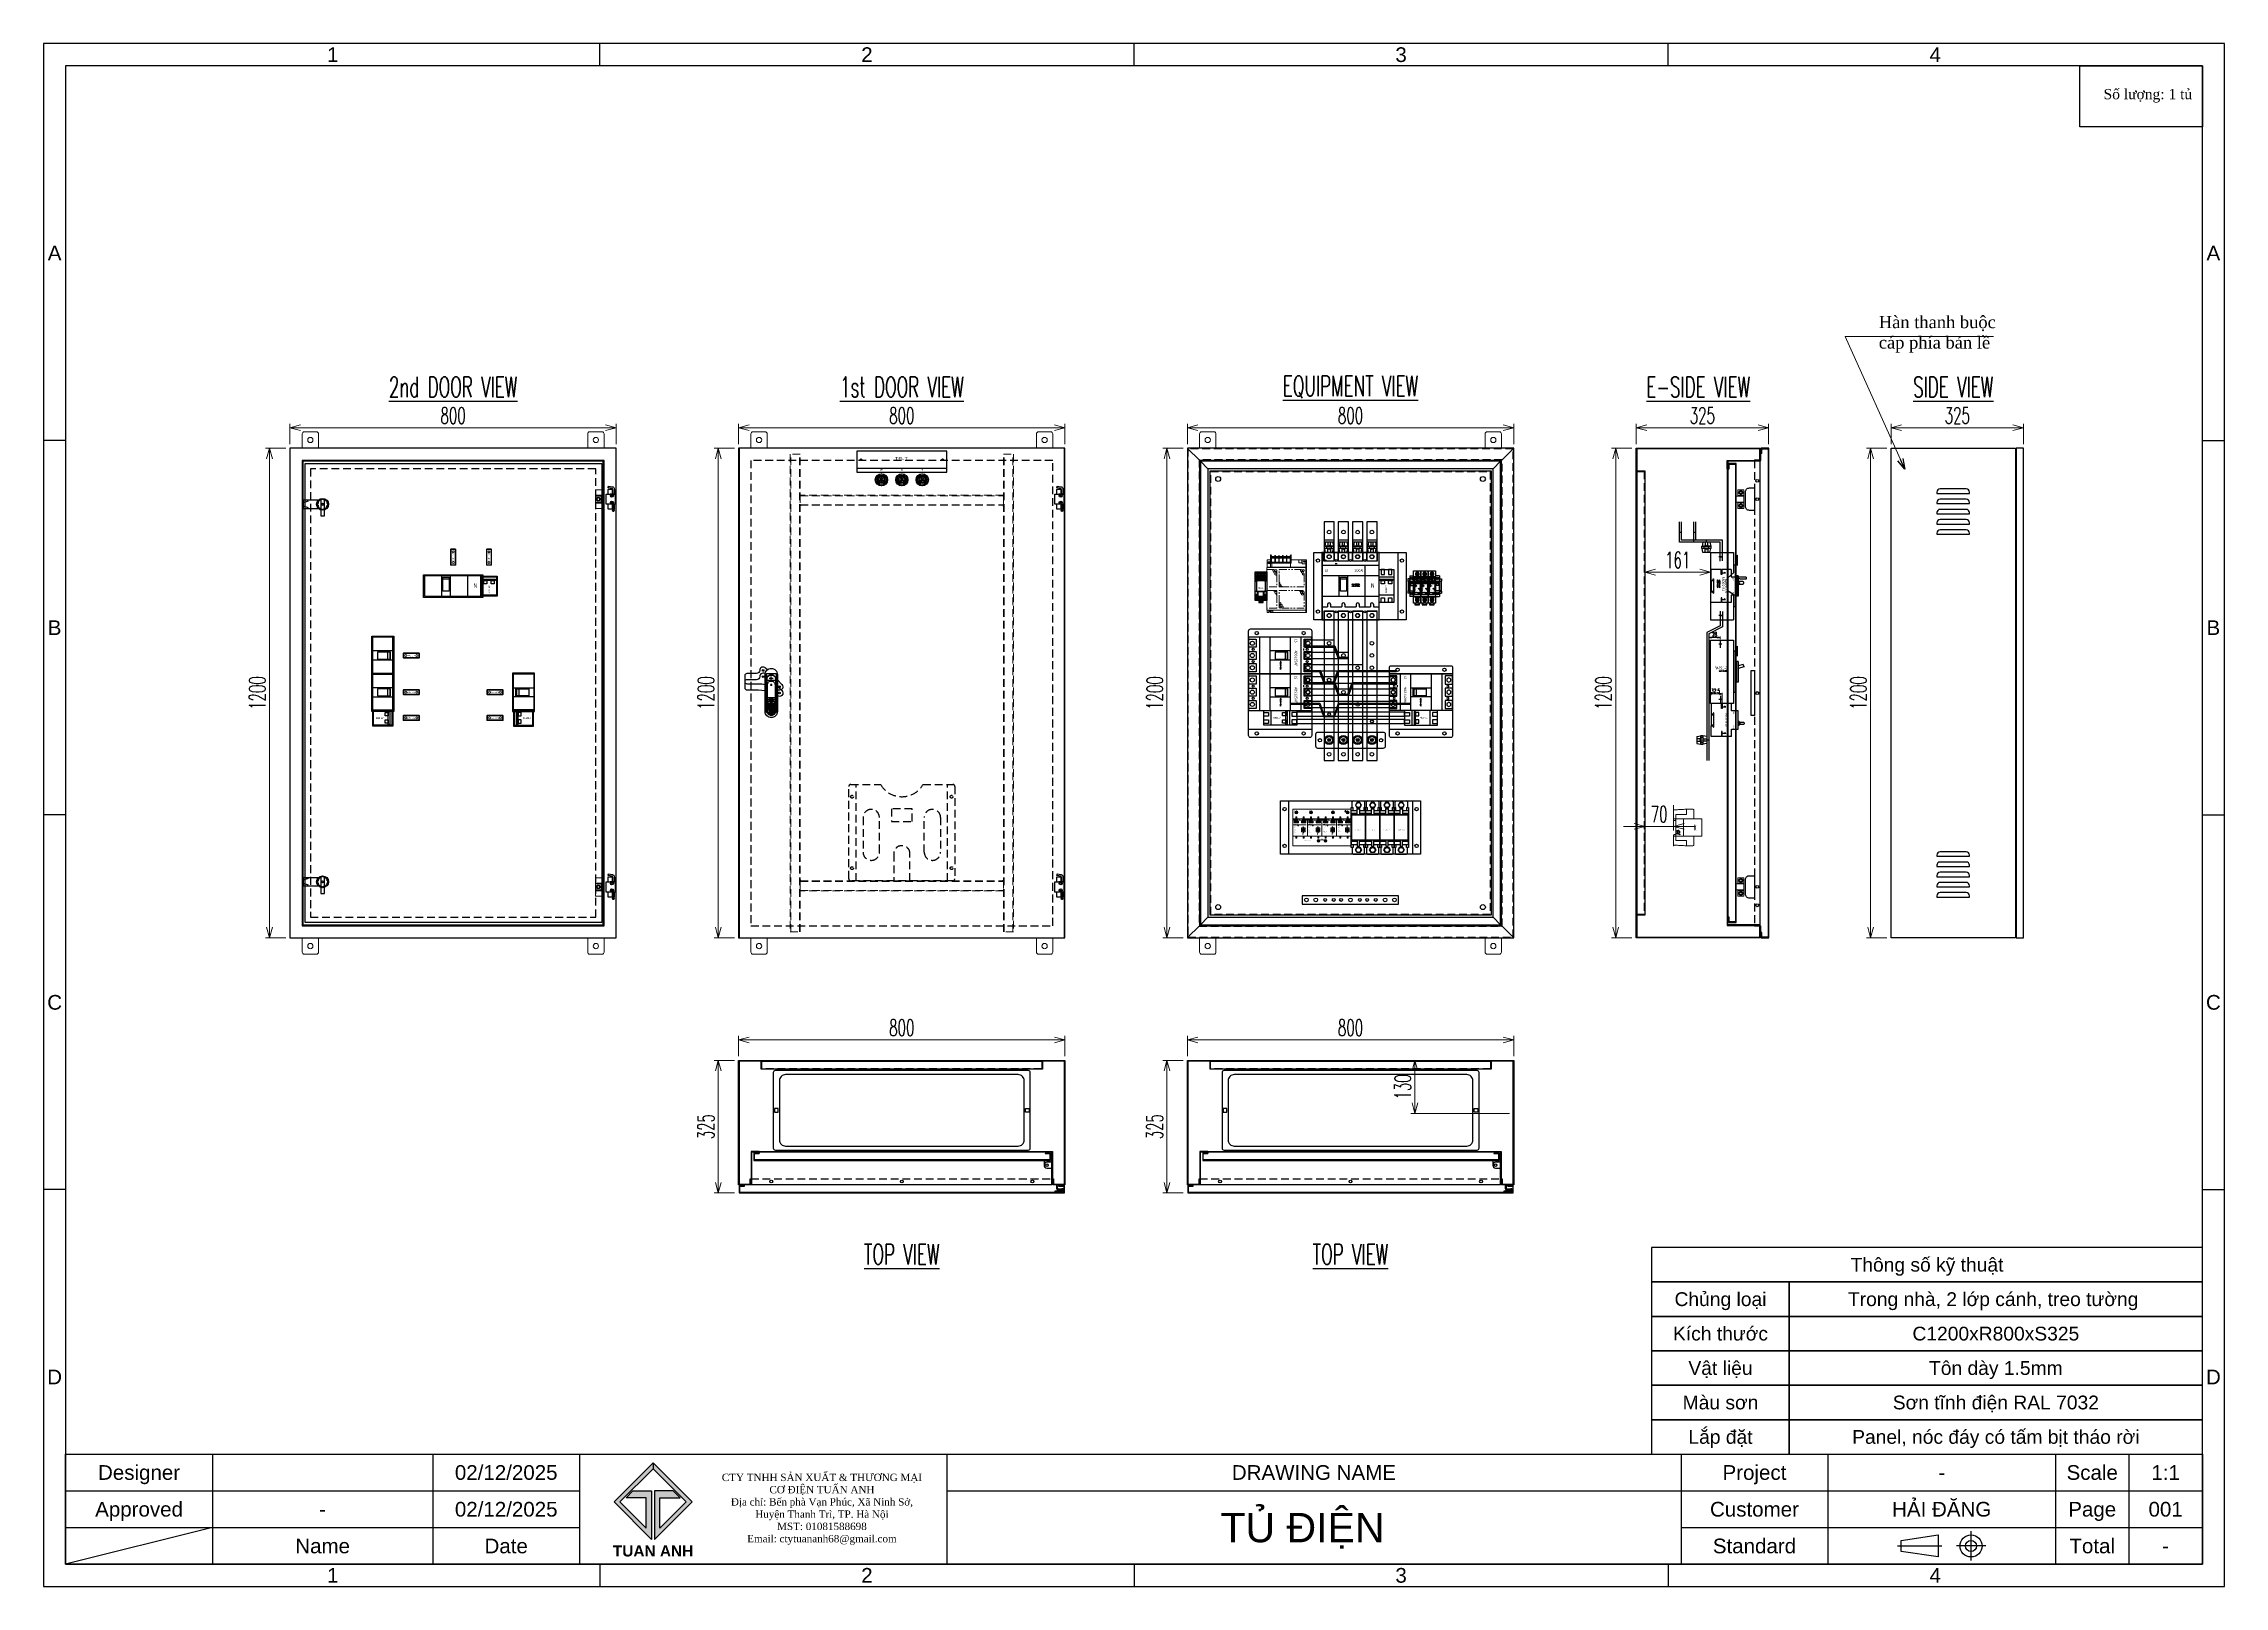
# Model space of a CAD drawing. Header units: millimetres. Extents: x 123558 to 149079, y -1073 to 14418.
# Drawn here: x 128904 to 134250, y 8184 to 11964 of the extents above; entities that cross this region are included whole.
import ezdxf
from ezdxf.enums import TextEntityAlignment as Align

# ---------------------------------------------------------------- set-up
doc = ezdxf.new("R2010")
doc.units = ezdxf.units.MM
doc.header["$LTSCALE"] = 3
for name, pattern in [('ACAD_ISO04W100', [30, 24, -3, 0, -3]), ('CENTER', [50.8, 31.75, -6.35, 6.35, -6.35]), ('HIDDEN', [9.525, 6.35, -3.175]), ('NEW_LINE159', [0.7, 0.5, -0.2]), ('PHANTOM', [2.5, 1.25, -0.25, 0.25, -0.25, 0.25, -0.25])]:
    doc.linetypes.add(name, pattern=pattern)
for name, color, linetype, lineweight in [('0 TĂNG CỨNG', 7, 'Continuous', 15), ('@.DM. NÉT ĐỨT', 8, 'HIDDEN', 9), ('hw_VTP', 7, 'Continuous', 13), ('Thiet bi', 7, 'Continuous', 9), ('Thin-Hidden', 6, 'HIDDEN', 13)]:
    doc.layers.add(name, color=color, linetype=linetype, lineweight=lineweight)
for name, color, linetype in [('1', 3, 'Continuous'), ('1-EMC-ACESS', 4, 'Continuous'), ('@.DM. NÉT CHÍNH', 7, 'Continuous'), ('@.TEXT', 7, 'Continuous'), ('@.VISIBLE', 7, 'Continuous'), ('Ann_green', 3, 'Continuous'), ('centerline', 6, 'ACAD_ISO04W100'), ('dim', 7, 'Continuous'), ('DUT', 7, 'Continuous'), ('EQUIPMENT', 4, 'Continuous'), ('equipments', 2, 'Continuous'), ('hw_Punch', 3, 'Continuous'), ('TEXT', 7, 'Continuous')]:
    doc.layers.add(name, color=color, linetype=linetype)
doc.styles.add('Ann_w01', font='romans.shx', dxfattribs={"width": 0.6, "bigfont": 'chineset.shx'})
doc.styles.add('Arial', font='arial.ttf')
doc.styles.add('hw_Standard', font='complex.shx', dxfattribs={"width": 0.9})
doc.styles.add('ISO8', font='ISO8')
doc.styles.get("Standard").update_dxf_attribs({"font": 'arial.ttf'})
doc.styles.add('style3', font='tahoma.ttf')
doc.styles.add('Tahoma (Input Text)', font='tahoma.ttf')
doc.styles.add('WD_IEC', font='isocp2.shx')
doc.dimstyles.new('Dim 01_SC05', dxfattribs={"dimscale": 5, "dimtxt": 2, "dimasz": 1.3, "dimexe": 0.5, "dimexo": 0.5, "dimgap": 0.5, "dimtad": 1, "dimtoh": 1, "dimdec": 1, "dimzin": 12, "dimdsep": 46, "dimtxsty": 'Ann_w01', "dimblk": 'OPEN30', "dimcen": 1.5, "dimclrd": 6, "dimclre": 6, "dimclrt": 3, "dimadec": 1, "dimazin": 3, "dimtm": 1e-09, "dimtfac": 1, "dimtdec": 1, "dimtmove": 0, "dimatfit": 3, "dimldrblk": 'OPEN30', "dimfxl": 1, "dimtolj": 1, "dimlwd": 20, "dimlwe": 20, "dimarcsym": 0})
doc.dimstyles.new('Dim 01_SC20', dxfattribs={"dimscale": 20, "dimtxt": 2, "dimasz": 1.3, "dimexe": 0.5, "dimexo": 0.5, "dimgap": 0.5, "dimtad": 1, "dimdec": 1, "dimzin": 12, "dimdsep": 46, "dimtxsty": 'Ann_w01', "dimblk": 'OPEN30', "dimcen": 1.5, "dimclrd": 6, "dimclre": 6, "dimclrt": 3, "dimadec": 1, "dimazin": 3, "dimtm": 1e-09, "dimtfac": 1, "dimtdec": 1, "dimtix": 1, "dimtmove": 0, "dimatfit": 3, "dimldrblk": 'OPEN30', "dimfxl": 1, "dimtolj": 1, "dimlwd": 20, "dimlwe": 20, "dimarcsym": 0})

# ---------------------------------------------------------------- blocks, each defined once
blk = doc.blocks.new('*U38')
for p, q in [((364.3, -3108.8), (364.3, -3273.8)), ((504.3, -3108.8), (364.3, -3108.8)), ((364.3, -3140.3), (504.3, -3140.3)), ((469.3, -3140.3), (469.3, -3242.3)), ((504.3, -3273.8), (504.3, -3108.8)), ((405.8, -3166.3), (405.8, -3216.3)), ((427.8, -3166.3), (405.8, -3166.3)), ((409.3, -3203.9), (409.3, -3169.6)), ((409.3, -3174.4), (409.3, -3169.6)), ((409.3, -3169.6), (424.6, -3169.6)), ((409.3, -3169.6), (424.6, -3169.6)), ((424.6, -3174.4), (409.3, -3174.4)), ((424.6, -3203.9), (409.3, -3203.9)), ((424.6, -3169.6), (424.6, -3203.9)), ((424.6, -3169.6), (424.6, -3174.4)), ((427.8, -3216.3), (427.8, -3166.3)), ((364.3, -3242.3), (378.1, -3242.3)), ((378.1, -3235.8), (378.1, -3242.3)), ((385.4, -3235.8), (385.4, -3242.3)), ((385.4, -3242.3), (413.1, -3242.3)), ((405.8, -3216.3), (427.8, -3216.3)), ((413.1, -3235.8), (413.1, -3242.3)), ((420.4, -3235.8), (420.4, -3242.3)), ((420.4, -3242.3), (448.1, -3242.3)), ((448.1, -3235.8), (448.1, -3242.3)), ((455.4, -3235.8), (455.4, -3242.3)), ((455.4, -3242.3), (483.1, -3242.3)), ((483.1, -3235.8), (483.1, -3242.3)), ((490.4, -3235.8), (490.4, -3242.3)), ((490.4, -3242.3), (504.3, -3242.3)), ((364.3, -3273.8), (504.3, -3273.8))]:
    blk.add_line(p, q)
at = {"color": 1}
for p, q in [((369, -3130.3), (369, -3108.8)), ((369, -3108.8), (394.5, -3108.8)), ((394.5, -3130.3), (369, -3130.3)), ((394.5, -3108.8), (394.5, -3130.3)), ((404, -3130.3), (404, -3108.8)), ((404, -3108.8), (429.5, -3108.8)), ((429.5, -3130.3), (404, -3130.3)), ((429.5, -3108.8), (429.5, -3130.3)), ((439, -3130.3), (439, -3108.8)), ((439, -3108.8), (464.5, -3108.8)), ((464.5, -3130.3), (439, -3130.3)), ((464.5, -3108.8), (464.5, -3130.3)), ((474, -3130.3), (474, -3108.8)), ((474, -3108.8), (499.5, -3108.8)), ((499.5, -3130.3), (474, -3130.3)), ((499.5, -3108.8), (499.5, -3130.3)), ((369, -3252.3), (369, -3273.8)), ((394.5, -3252.3), (369, -3252.3)), ((394.5, -3273.8), (394.5, -3252.3)), ((404, -3252.3), (404, -3273.8)), ((429.5, -3252.3), (404, -3252.3)), ((429.5, -3273.8), (429.5, -3252.3)), ((439, -3252.3), (439, -3273.8)), ((464.5, -3252.3), (439, -3252.3)), ((464.5, -3273.8), (464.5, -3252.3)), ((474, -3252.3), (474, -3273.8)), ((499.5, -3252.3), (474, -3252.3)), ((499.5, -3273.8), (499.5, -3252.3)), ((369, -3273.8), (394.5, -3273.8)), ((404, -3273.8), (429.5, -3273.8)), ((439, -3273.8), (464.5, -3273.8)), ((474, -3273.8), (499.5, -3273.8))]:
    blk.add_line(p, q, dxfattribs=at)
at = {"color": 3}
for p, q in [((364.3, -3166.3), (364.3, -3216.3)), ((504.3, -3166.3), (364.3, -3166.3)), ((469.3, -3166.3), (469.3, -3216.3)), ((504.3, -3216.3), (504.3, -3166.3)), ((364.3, -3216.3), (504.3, -3216.3))]:
    blk.add_line(p, q, dxfattribs=at)
at = {"color": 1}
for centre in [(381.8, -3119.3), (416.8, -3119.3), (451.8, -3119.3), (486.8, -3119.3), (381.8, -3263.3), (416.8, -3263.3), (451.8, -3263.3), (486.8, -3263.3)]:
    blk.add_circle(centre, 5, dxfattribs=at)
at = {"color": 3}
for centre in [(399.3, -3128.3), (434.3, -3128.3), (469.3, -3128.3), (399.3, -3254.3), (434.3, -3254.3), (469.3, -3254.3)]:
    blk.add_circle(centre, 2.55, dxfattribs=at)
for centre in [(381.8, -3236), (416.8, -3236), (451.8, -3236), (486.8, -3236)]:
    blk.add_arc(centre, 3.66, 357.595, 182.405)
at = {"color": 251, "style": 'hw_Standard', "width": 0.9}
for s, p in [('M8', (370.3, -3129.2)), ('M4', (397.3, -3137.2)), ('ABN,ABE200c', (437, -3187.8)), ('ABS,ABH200c', (437, -3192.4))]:
    blk.add_text(s, height=2.5, dxfattribs=at).set_placement(p)
at = {"layer": 'TEXT', "attachment_point": 1, "style": 'Tahoma (Input Text)'}
for s, insert, char_height in [('LS', (370.7, -3150.1), 6), ('200AF', (444.2, -3149.9), 6), ('N', (484.1, -3184.7), 10)]:
    blk.add_mtext_dynamic_manual_height_columns(s, width=11.015, gutter_width=1, heights=[0], dxfattribs=dict(at, insert=insert, char_height=char_height))
blk = doc.blocks.new('*U39')
for points in [[(-543.9, -2654.3), (-507.9, -2654.3), (-507.9, -2735.3), (-543.9, -2735.3)], [(-541.9, -2677.8), (-509.9, -2677.8), (-509.9, -2681.3), (-541.9, -2681.3)], [(-538.9, -2681.3), (-530.9, -2681.3), (-530.9, -2689.3), (-538.9, -2689.3)], [(-520.9, -2681.3), (-512.9, -2681.3), (-512.9, -2689.3), (-520.9, -2689.3)]]:
    blk.add_lwpolyline(points, close=True)
at = {"color": 3}
blk.add_lwpolyline([(-543.9, -2672.3), (-507.9, -2672.3), (-507.9, -2717.3), (-543.9, -2717.3)], close=True, dxfattribs=at)
at = {"color": 1}
for points in [[(-539.1, -2666.3), (-530.6, -2666.3), (-530.6, -2654.3), (-539.1, -2654.3)], [(-521.1, -2666.3), (-512.6, -2666.3), (-512.6, -2654.3), (-521.1, -2654.3)], [(-539.1, -2723.3), (-530.6, -2723.3), (-530.6, -2735.3), (-539.1, -2735.3)], [(-521.1, -2723.3), (-512.6, -2723.3), (-512.6, -2735.3), (-521.1, -2735.3)]]:
    blk.add_lwpolyline(points, close=True, dxfattribs=at)
at = {"color": 2, "style": 'Tahoma (Input Text)'}
blk.add_text('BKN-2P', height=4, rotation=90, dxfattribs=at).set_placement((-524.3, -2711.2))
blk = doc.blocks.new('*U43')
for p, q in [((94.8, 13.5), (123.8, 13.5)), ((95.3, 35), (95.3, 13.5)), ((95.3, 26.5), (101.5, 26.5)), ((95.3, 17), (101.5, 17)), ((101.5, 35), (101.5, 13.5)), ((102.5, 35), (102.5, 13.5)), ((102.5, 26.5), (116, 26.5)), ((102.5, 17), (116, 17)), ((108.8, 35), (108.8, 26.5)), ((108.8, 25.5), (108.8, 17)), ((109.8, 35), (109.8, 26.5)), ((109.8, 25.5), (109.8, 17)), ((116, 35), (116, 13.5)), ((117, 35), (117, 13.5)), ((117, 26.5), (123.3, 26.5)), ((117, 17), (123.3, 17)), ((123.3, 35), (123.3, 13.5)), ((94.8, -13.5), (123.8, -13.5)), ((95.3, -35), (95.3, -13.5)), ((95.3, -26.5), (101.5, -26.5)), ((101.5, -35), (101.5, -13.5)), ((102.5, -35), (102.5, -13.5)), ((102.5, -26.5), (108.8, -26.5)), ((108.8, -35), (108.8, -26.5)), ((109.8, -35), (109.8, -26.5)), ((109.8, -26.5), (116, -26.5)), ((116, -35), (116, -13.5)), ((117, -35), (117, -13.5)), ((117, -26.5), (123.3, -26.5)), ((123.3, -35), (123.3, -13.5))]:
    blk.add_line(p, q)
at = {"color": 3}
for p, q in [((94.8, 12.5), (99, 11.5)), ((123.8, 12.5), (119.5, 11.5)), ((94.8, -12.5), (99, -11.5)), ((123.8, -12.5), (119.5, -11.5))]:
    blk.add_line(p, q, dxfattribs=at)
at = {"color": 0, "linetype": 'Continuous'}
for p, q in [((97.9, 31.5), (97.1, 31.5)), ((97.9, 30.5), (97.1, 30.5)), ((97.9, 22), (97.1, 22)), ((97.9, 21), (97.1, 21)), ((97.9, 31.5), (97.9, 32.3)), ((97.9, 31.5), (98.9, 31.5)), ((97.9, 31.5), (97.9, 30.5)), ((97.9, 30.5), (98.9, 30.5)), ((97.9, 30.5), (97.9, 29.7)), ((97.9, 22), (97.9, 22.8)), ((97.9, 22), (97.9, 21)), ((97.9, 22), (98.9, 22)), ((97.9, 21), (97.9, 20.2)), ((97.9, 21), (98.9, 21)), ((98.9, 31.5), (98.9, 32.3)), ((98.9, 31.5), (99.7, 31.5)), ((98.9, 31.5), (98.9, 30.5)), ((98.9, 30.5), (98.9, 29.7)), ((98.9, 30.5), (99.7, 30.5)), ((98.9, 22), (98.9, 22.8)), ((98.9, 22), (99.7, 22)), ((98.9, 22), (98.9, 21)), ((98.9, 21), (98.9, 20.2)), ((98.9, 21), (99.7, 21)), ((105.2, 31.5), (104.4, 31.5)), ((105.2, 30.5), (104.4, 30.5)), ((105.2, 22), (104.4, 22)), ((105.2, 21), (104.4, 21)), ((105.2, 31.5), (105.2, 32.3)), ((105.2, 31.5), (106.1, 31.5)), ((105.2, 31.5), (105.2, 30.5)), ((105.2, 30.5), (106.1, 30.5)), ((105.2, 30.5), (105.2, 29.7)), ((105.2, 22), (105.2, 22.8)), ((105.2, 22), (106.1, 22)), ((105.2, 22), (105.2, 21)), ((105.2, 21), (106.1, 21)), ((105.2, 21), (105.2, 20.2)), ((106.1, 31.5), (106.1, 32.3)), ((106.1, 31.5), (106.9, 31.5)), ((106.1, 31.5), (106.1, 30.5)), ((106.1, 30.5), (106.1, 29.7)), ((106.1, 30.5), (106.9, 30.5)), ((106.1, 22), (106.1, 22.8)), ((106.1, 22), (106.9, 22)), ((106.1, 22), (106.1, 21)), ((106.1, 21), (106.1, 20.2)), ((106.1, 21), (106.9, 21)), ((112.4, 31.5), (111.6, 31.5)), ((112.4, 30.5), (111.6, 30.5)), ((112.4, 22), (111.6, 22)), ((112.4, 21), (111.6, 21)), ((112.4, 31.5), (112.4, 32.3)), ((112.4, 31.5), (113.4, 31.5)), ((112.4, 31.5), (112.4, 30.5)), ((112.4, 30.5), (113.4, 30.5)), ((112.4, 30.5), (112.4, 29.7)), ((112.4, 22), (112.4, 22.8)), ((112.4, 22), (113.4, 22)), ((112.4, 22), (112.4, 21)), ((112.4, 21), (113.4, 21)), ((112.4, 21), (112.4, 20.2)), ((113.4, 31.5), (113.4, 32.3)), ((113.4, 31.5), (114.2, 31.5)), ((113.4, 31.5), (113.4, 30.5)), ((113.4, 30.5), (113.4, 29.7)), ((113.4, 30.5), (114.2, 30.5)), ((113.4, 22), (113.4, 22.8)), ((113.4, 22), (114.2, 22)), ((113.4, 22), (113.4, 21)), ((113.4, 21), (113.4, 20.2)), ((113.4, 21), (114.2, 21)), ((119.7, 31.5), (118.9, 31.5)), ((119.7, 30.5), (118.9, 30.5)), ((119.7, 22), (118.9, 22)), ((119.7, 21), (118.9, 21)), ((119.7, 31.5), (119.7, 32.3)), ((119.7, 31.5), (119.7, 30.5)), ((119.7, 31.5), (120.6, 31.5)), ((119.7, 30.5), (119.7, 29.7)), ((119.7, 30.5), (120.6, 30.5)), ((119.7, 22), (119.7, 22.8)), ((119.7, 22), (119.7, 21)), ((119.7, 22), (120.6, 22)), ((119.7, 21), (119.7, 20.2)), ((119.7, 21), (120.6, 21)), ((120.6, 31.5), (120.6, 32.3)), ((120.6, 31.5), (121.4, 31.5)), ((120.6, 31.5), (120.6, 30.5)), ((120.6, 30.5), (121.4, 30.5)), ((120.6, 30.5), (120.6, 29.7)), ((120.6, 22), (120.6, 22.8)), ((120.6, 22), (121.4, 22)), ((120.6, 22), (120.6, 21)), ((120.6, 21), (121.4, 21)), ((120.6, 21), (120.6, 20.2)), ((97.9, -21), (97.1, -21)), ((97.9, -22), (97.1, -22)), ((97.9, -30.5), (97.1, -30.5)), ((97.9, -31.5), (97.1, -31.5)), ((97.9, -21), (97.9, -20.2)), ((97.9, -22), (97.9, -21)), ((97.9, -21), (98.9, -21)), ((97.9, -22), (97.9, -22.8)), ((97.9, -22), (98.9, -22)), ((97.9, -30.5), (97.9, -29.7)), ((97.9, -30.5), (98.9, -30.5)), ((97.9, -31.5), (97.9, -30.5)), ((97.9, -31.5), (97.9, -32.3)), ((97.9, -31.5), (98.9, -31.5)), ((98.9, -21), (98.9, -20.2)), ((98.9, -21), (99.7, -21)), ((98.9, -22), (98.9, -21)), ((98.9, -22), (98.9, -22.8)), ((98.9, -22), (99.7, -22)), ((98.9, -30.5), (98.9, -29.7)), ((98.9, -30.5), (99.7, -30.5)), ((98.9, -31.5), (98.9, -30.5)), ((98.9, -31.5), (98.9, -32.3)), ((98.9, -31.5), (99.7, -31.5)), ((105.2, -30.5), (104.4, -30.5)), ((105.2, -31.5), (104.4, -31.5)), ((105.2, -30.5), (105.2, -29.7)), ((105.2, -30.5), (106.1, -30.5)), ((105.2, -31.5), (105.2, -30.5)), ((105.2, -31.5), (106.1, -31.5)), ((105.2, -31.5), (105.2, -32.3)), ((106.1, -30.5), (106.1, -29.7)), ((106.1, -30.5), (106.9, -30.5)), ((106.1, -31.5), (106.1, -30.5)), ((106.1, -31.5), (106.1, -32.3)), ((106.1, -31.5), (106.9, -31.5)), ((112.4, -30.5), (111.6, -30.5)), ((112.4, -31.5), (111.6, -31.5)), ((112.4, -30.5), (112.4, -29.7)), ((112.4, -30.5), (113.4, -30.5)), ((112.4, -31.5), (112.4, -30.5)), ((112.4, -31.5), (112.4, -32.3)), ((112.4, -31.5), (113.4, -31.5)), ((113.4, -30.5), (113.4, -29.7)), ((113.4, -30.5), (114.2, -30.5)), ((113.4, -31.5), (113.4, -30.5)), ((113.4, -31.5), (113.4, -32.3)), ((113.4, -31.5), (114.2, -31.5)), ((119.7, -21), (118.9, -21)), ((119.7, -22), (118.9, -22)), ((119.7, -30.5), (118.9, -30.5)), ((119.7, -31.5), (118.9, -31.5)), ((119.7, -21), (119.7, -20.2)), ((119.7, -22), (119.7, -21)), ((119.7, -21), (120.6, -21)), ((119.7, -22), (119.7, -22.8)), ((119.7, -22), (120.6, -22)), ((119.7, -30.5), (119.7, -29.7)), ((119.7, -30.5), (120.6, -30.5)), ((119.7, -31.5), (119.7, -30.5)), ((119.7, -31.5), (119.7, -32.3)), ((119.7, -31.5), (120.6, -31.5)), ((120.6, -21), (120.6, -20.2)), ((120.6, -21), (121.4, -21)), ((120.6, -22), (120.6, -21)), ((120.6, -22), (120.6, -22.8)), ((120.6, -22), (121.4, -22)), ((120.6, -30.5), (120.6, -29.7)), ((120.6, -30.5), (121.4, -30.5)), ((120.6, -31.5), (120.6, -30.5)), ((120.6, -31.5), (120.6, -32.3)), ((120.6, -31.5), (121.4, -31.5))]:
    blk.add_line(p, q, dxfattribs=at)
blk.add_lwpolyline([(123.8, -35), (94.8, -35), (94.8, 35), (123.8, 35)], close=True)
for points in [[(94.8, 25.5), (94.8, 13.5), (123.8, 13.5), (123.8, 25.5)], [(101.5, 34.5), (95.3, 34.5)], [(101.5, 25.5), (95.3, 25.5)], [(101.5, 16), (95.3, 16)], [(108.8, 34.5), (102.5, 34.5)], [(116, 25.5), (102.5, 25.5)], [(116, 16), (102.5, 16)], [(116, 34.5), (109.8, 34.5)], [(123.3, 34.5), (117, 34.5)], [(123.3, 25.5), (117, 25.5)], [(123.3, 16), (117, 16)], [(94.8, -25.5), (94.8, -13.5), (123.8, -13.5), (123.8, -25.5)], [(101.5, -25.5), (95.3, -25.5)], [(101.5, -34.5), (95.3, -34.5)], [(108.8, -25.5), (102.5, -25.5)], [(108.8, -34.5), (102.5, -34.5)], [(116, -25.5), (109.8, -25.5)], [(116, -34.5), (109.8, -34.5)], [(123.3, -25.5), (117, -25.5)], [(123.3, -34.5), (117, -34.5)]]:
    blk.add_lwpolyline(points)
at = {"color": 2}
blk.add_lwpolyline([(117.5, -13.5), (101, -13.5), (99, -11.5), (99, 11.5), (101, 13.5), (117.5, 13.5), (119.5, 11.5), (119.5, -11.5)], close=True, dxfattribs=at)
at = {"color": 7, "lineweight": 9}
blk.add_lwpolyline([(102.5, -13.5), (116, -13.5), (116, -25.5), (102.5, -25.5)], close=True, dxfattribs=at)
at = {"color": 3}
for points in [[(114.5, -35), (104, -35), (104, -40), (114.5, -40)], [(112.3, -35), (106.3, -35), (106.3, -38), (112.3, -38)]]:
    blk.add_lwpolyline(points, close=True, dxfattribs=at)
at = {"color": 0, "linetype": 'Continuous'}
for centre in [(98.4, 31), (98.4, 21.5), (105.7, 31), (105.7, 21.5), (112.9, 31), (112.9, 21.5), (120.2, 31), (120.2, 21.5), (98.4, -21.5), (98.4, -31), (105.7, -31), (112.9, -31), (120.2, -21.5), (120.2, -31)]:
    blk.add_circle(centre, 2.46, dxfattribs=at)
for centre, start, end in [((98.4, 31), 158.8377, 201.1623), ((98.4, 21.5), 158.8377, 201.1623), ((98.4, 31), 68.8377, 111.1623), ((98.4, 31), 248.8377, 291.1623), ((98.4, 21.5), 68.8377, 111.1623), ((98.4, 21.5), 248.8377, 291.1623), ((98.4, 31), 338.8377, 21.1623), ((98.4, 21.5), 338.8377, 21.1623), ((105.7, 31), 158.8377, 201.1623), ((105.7, 21.5), 158.8377, 201.1623), ((105.7, 31), 68.8377, 111.1623), ((105.7, 31), 248.8377, 291.1623), ((105.7, 21.5), 68.8377, 111.1623), ((105.7, 21.5), 248.8377, 291.1623), ((105.7, 31), 338.8377, 21.1623), ((105.7, 21.5), 338.8377, 21.1623), ((112.9, 31), 158.8377, 201.1623), ((112.9, 21.5), 158.8377, 201.1623), ((112.9, 31), 68.8377, 111.1623), ((112.9, 31), 248.8377, 291.1623), ((112.9, 21.5), 68.8377, 111.1623), ((112.9, 21.5), 248.8377, 291.1623), ((112.9, 31), 338.8377, 21.1623), ((112.9, 21.5), 338.8377, 21.1623), ((120.2, 31), 158.8377, 201.1623), ((120.2, 21.5), 158.8377, 201.1623), ((120.2, 31), 68.8377, 111.1623), ((120.2, 31), 248.8377, 291.1623), ((120.2, 21.5), 68.8377, 111.1623), ((120.2, 21.5), 248.8377, 291.1623), ((120.2, 31), 338.8377, 21.1623), ((120.2, 21.5), 338.8377, 21.1623), ((98.4, -21.5), 158.8377, 201.1623), ((98.4, -31), 158.8377, 201.1623), ((98.4, -21.5), 68.8377, 111.1623), ((98.4, -21.5), 248.8377, 291.1623), ((98.4, -31), 68.8377, 111.1623), ((98.4, -31), 248.8377, 291.1623), ((98.4, -21.5), 338.8377, 21.1623), ((98.4, -31), 338.8377, 21.1623), ((105.7, -31), 158.8377, 201.1623), ((105.7, -31), 68.8377, 111.1623), ((105.7, -31), 248.8377, 291.1623), ((105.7, -31), 338.8377, 21.1623), ((112.9, -31), 158.8377, 201.1623), ((112.9, -31), 68.8377, 111.1623), ((112.9, -31), 248.8377, 291.1623), ((112.9, -31), 338.8377, 21.1623), ((120.2, -21.5), 158.8377, 201.1623), ((120.2, -31), 158.8377, 201.1623), ((120.2, -21.5), 68.8377, 111.1623), ((120.2, -21.5), 248.8377, 291.1623), ((120.2, -31), 68.8377, 111.1623), ((120.2, -31), 248.8377, 291.1623), ((120.2, -21.5), 338.8377, 21.1623), ((120.2, -31), 338.8377, 21.1623)]:
    blk.add_arc(centre, 1.36, start, end, dxfattribs=at)
at = {"color": 7, "lineweight": 9}
blk.add_arc((109.3, -24.4), 2.1, 211.0652, 328.9348, dxfattribs=at)
at = {"color": 7, "lineweight": 9, "insert": (102.9, -2.7), "char_height": 3.266, "width": 8.467, "attachment_point": 1, "style": 'style3'}
blk.add_mtext('{\\f@Batang|b0|i0|c0|p18;\\C5;ChinT}', dxfattribs=at)
blk = doc.blocks.new('*U47')
at = {"lineweight": 9}
h = blk.add_hatch(color=1, dxfattribs=at)
h.set_gradient(color1=(244, 11, 15), color2=(246, 65, 68), one_color=1, tint=0.61, name='INVCYLINDER')
h.paths.add_polyline_path([(-70.6, -27.4), (-59.3, -27.4), (-58.4, -25.4), (-70.6, -25.4)])
h = blk.add_hatch(dxfattribs=at)
h.set_pattern_fill('JIS_STN_1E', color=3, style=0)
h.set_pattern_definition([(45, (-88654.7564, -40913.0228), (-0.707106781, 0.707106781), []), (45, (-88654.0514, -40913.0228), (-0.707106781, 0.707106781), [1, -0.5])])
h.paths.add_polyline_path([(-68.3, -33.2), (-57.3, -33.2), (-57.3, -29.2), (-68.3, -29.2)])
h = blk.add_hatch(dxfattribs=at)
h.set_pattern_fill('JIS_STN_1E', color=3, style=0)
h.set_pattern_definition([(45, (-88636.8064, -40913.0228), (-0.707106781, 0.707106781), []), (45, (-88636.1014, -40913.0228), (-0.707106781, 0.707106781), [1, -0.5])])
h.paths.add_polyline_path([(-50.3, -33.2), (-39.3, -33.2), (-39.3, -29.2), (-50.3, -29.2)])
h = blk.add_hatch(color=1, dxfattribs=at)
h.set_gradient(color1=(244, 11, 15), color2=(246, 65, 68), one_color=1, tint=0.61, name='INVCYLINDER')
h.paths.add_polyline_path([(-37, -25.4), (-48.3, -25.4), (-49.2, -27.4), (-37, -27.4)])
h = blk.add_hatch(color=7, dxfattribs=at)
h.set_gradient(color1=(255, 255, 255), one_color=1, tint=1, name='CYLINDER')
edge = h.paths.add_edge_path()
edge.add_arc((-45.8, -43.5), 0.3, 0, 360)
h = blk.add_hatch(color=1, dxfattribs=at)
h.set_gradient(color1=(244, 11, 15), color2=(246, 65, 68), one_color=1, tint=0.61, name='INVCYLINDER')
h.paths.add_polyline_path([(-34.7, -27.4), (-23.4, -27.4), (-22.5, -25.4), (-34.7, -25.4)])
h = blk.add_hatch(dxfattribs=at)
h.set_pattern_fill('JIS_STN_1E', color=3, style=0)
h.set_pattern_definition([(45, (-88618.8564, -40913.0228), (-0.707106781, 0.707106781), []), (45, (-88618.1514, -40913.0228), (-0.707106781, 0.707106781), [1, -0.5])])
h.paths.add_polyline_path([(-32.4, -33.2), (-21.4, -33.2), (-21.4, -29.2), (-32.4, -29.2)])
h = blk.add_hatch(dxfattribs=at)
h.set_pattern_fill('JIS_STN_1E', color=3, style=0)
h.set_pattern_definition([(45, (-88600.9064, -40913.0228), (-0.707106781, 0.707106781), []), (45, (-88600.2014, -40913.0228), (-0.707106781, 0.707106781), [1, -0.5])])
h.paths.add_polyline_path([(-14.4, -33.2), (-3.4, -33.2), (-3.4, -29.2), (-14.4, -29.2)])
h = blk.add_hatch(color=1, dxfattribs=at)
h.set_gradient(color1=(244, 11, 15), color2=(246, 65, 68), one_color=1, tint=0.61, name='INVCYLINDER')
h.paths.add_polyline_path([(-1.1, -25.4), (-12.4, -25.4), (-13.3, -27.4), (-1.1, -27.4)])
h = blk.add_hatch(color=7, dxfattribs=at)
h.set_gradient(color1=(255, 255, 255), one_color=1, tint=1, name='CYLINDER')
edge = h.paths.add_edge_path()
edge.add_arc((-9.9, -43.5), 0.3, 0, 360)
h = blk.add_hatch(color=1, dxfattribs=at)
h.set_gradient(color1=(244, 11, 15), color2=(246, 65, 68), one_color=1, tint=0.61, name='INVCYLINDER')
h.paths.add_polyline_path([(1.2, -27.4), (12.5, -27.4), (13.4, -25.4), (1.2, -25.4)])
h = blk.add_hatch(dxfattribs=at)
h.set_pattern_fill('JIS_STN_1E', color=3, style=0)
h.set_pattern_definition([(45, (-88582.9564, -40913.0228), (-0.707106781, 0.707106781), []), (45, (-88582.2514, -40913.0228), (-0.707106781, 0.707106781), [1, -0.5])])
h.paths.add_polyline_path([(3.5, -33.2), (14.5, -33.2), (14.5, -29.2), (3.5, -29.2)])
h = blk.add_hatch(dxfattribs=at)
h.set_pattern_fill('JIS_STN_1E', color=3, style=0)
h.set_pattern_definition([(45, (-88565.0064, -40913.0228), (-0.707106781, 0.707106781), []), (45, (-88564.3014, -40913.0228), (-0.707106781, 0.707106781), [1, -0.5])])
h.paths.add_polyline_path([(21.5, -33.2), (32.5, -33.2), (32.5, -29.2), (21.5, -29.2)])
h = blk.add_hatch(color=1, dxfattribs=at)
h.set_gradient(color1=(244, 11, 15), color2=(246, 65, 68), one_color=1, tint=0.61, name='INVCYLINDER')
h.paths.add_polyline_path([(34.8, -25.4), (23.5, -25.4), (22.6, -27.4), (34.8, -27.4)])
h = blk.add_hatch(color=7, dxfattribs=at)
h.set_gradient(color1=(255, 255, 255), one_color=1, tint=1, name='CYLINDER')
edge = h.paths.add_edge_path()
edge.add_arc((26, -43.5), 0.3, 0, 360)
h = blk.add_hatch(color=1, dxfattribs=at)
h.set_gradient(color1=(244, 11, 15), color2=(246, 65, 68), one_color=1, tint=0.61, name='INVCYLINDER')
h.paths.add_polyline_path([(37.1, -27.4), (48.4, -27.4), (49.3, -25.4), (37.1, -25.4)])
h = blk.add_hatch(dxfattribs=at)
h.set_pattern_fill('JIS_STN_1E', color=2, style=0)
h.set_pattern_definition([(45, (-88547.0564, -40913.0228), (-0.707106781, 0.707106781), []), (45, (-88546.3514, -40913.0228), (-0.707106781, 0.707106781), [1, -0.5])])
h.paths.add_polyline_path([(39.4, -33.2), (50.4, -33.2), (50.4, -29.2), (39.4, -29.2)])
h = blk.add_hatch(dxfattribs=at)
h.set_pattern_fill('JIS_STN_1E', color=2, style=0)
h.set_pattern_definition([(45, (-88529.1064, -40913.0228), (-0.707106781, 0.707106781), []), (45, (-88528.4014, -40913.0228), (-0.707106781, 0.707106781), [1, -0.5])])
h.paths.add_polyline_path([(57.4, -33.2), (68.4, -33.2), (68.4, -29.2), (57.4, -29.2)])
h = blk.add_hatch(color=1, dxfattribs=at)
h.set_gradient(color1=(244, 11, 15), color2=(246, 65, 68), one_color=1, tint=0.61, name='INVCYLINDER')
h.paths.add_polyline_path([(70.7, -25.4), (59.4, -25.4), (58.5, -27.4), (70.7, -27.4)])
h = blk.add_hatch(color=7, dxfattribs=at)
h.set_gradient(color1=(255, 255, 255), one_color=1, tint=1, name='CYLINDER')
edge = h.paths.add_edge_path()
edge.add_arc((61.9, -43.5), 0.3, 0, 360)
h = blk.add_hatch(color=7, dxfattribs=at)
h.set_gradient(color1=(255, 255, 255), one_color=1, tint=1, name='CYLINDER')
edge = h.paths.add_edge_path()
edge.add_arc((-45.8, -57.7), 0.3, 0, 360)
h = blk.add_hatch(color=7, dxfattribs=at)
h.set_gradient(color1=(255, 255, 255), one_color=1, tint=1, name='CYLINDER')
edge = h.paths.add_edge_path()
edge.add_arc((-9.9, -57.7), 0.3, 0, 360)
h = blk.add_hatch(color=7, dxfattribs=at)
h.set_gradient(color1=(255, 255, 255), one_color=1, tint=1, name='CYLINDER')
edge = h.paths.add_edge_path()
edge.add_arc((26, -57.7), 0.3, 0, 360)
h = blk.add_hatch(color=7, dxfattribs=at)
h.set_gradient(color1=(255, 255, 255), one_color=1, tint=1, name='CYLINDER')
edge = h.paths.add_edge_path()
edge.add_arc((61.9, -57.7), 0.3, 0, 360)
for p, q in [((-69.9, -38.4), (-39, -38.4)), ((-45.8, -45.1), (-45.8, -43.8)), ((-45.8, -48.3), (-45.8, -46.8)), ((-45.8, -52.9), (-45.8, -54.5)), ((-34, -38.4), (-3.1, -38.4)), ((-9.9, -45.1), (-9.9, -43.8)), ((-9.9, -48.3), (-9.9, -46.8)), ((-9.9, -52.9), (-9.9, -54.5)), ((1.9, -38.4), (32.8, -38.4)), ((26, -45.1), (26, -43.8)), ((26, -48.3), (26, -46.8)), ((26, -52.9), (26, -54.5)), ((37.8, -38.4), (68.7, -38.4)), ((55.3, -4.6), (59.3, -4.6)), ((55.8, -5.6), (58.8, -5.6)), ((56.3, -6.6), (58.3, -6.6)), ((57.3, -2.6), (57.3, -4.6)), ((60.9, -41.2), (62.9, -41.2)), ((61.2, -41.7), (62.7, -41.7)), ((61.4, -42.2), (62.4, -42.2)), ((61.9, -40.2), (61.9, -41.2)), ((61.9, -45.1), (61.9, -43.8)), ((61.9, -48.3), (61.9, -46.8)), ((61.9, -52.9), (61.9, -54.5)), ((-47.9, -60.3), (-45.9, -60.3)), ((-47.6, -60.8), (-46.1, -60.8)), ((-47.4, -61.3), (-46.4, -61.3)), ((-46.9, -59.3), (-46.9, -60.3)), ((-45.8, -56.1), (-45.8, -57.4)), ((-12, -60.3), (-10, -60.3)), ((-11.7, -60.8), (-10.2, -60.8)), ((-11.5, -61.3), (-10.5, -61.3)), ((-11, -59.3), (-11, -60.3)), ((-9.9, -56.1), (-9.9, -57.4)), ((-3.6, -74.8), (3.9, -74.8)), ((23.9, -60.3), (25.9, -60.3)), ((24.2, -60.8), (25.7, -60.8)), ((24.4, -61.3), (25.4, -61.3)), ((24.9, -59.3), (24.9, -60.3)), ((26, -56.1), (26, -57.4)), ((61.9, -56.1), (61.9, -57.4))]:
    blk.add_line(p, q, dxfattribs=at)
blk.add_lwpolyline([(-70.8, -90), (70.8, -90, 0.414214), (71.8, -89), (71.8, -1, 0.414214), (70.8, 0), (-70.8, 0, 0.414214), (-71.8, -1), (-71.8, -89, 0.414214)], format="xyb", close=True, dxfattribs=at)
for points in [[(-71.8, -66.5), (71.8, -66.5), (71.8, -23.5), (-71.8, -23.5)], [(-71.8, -66.5), (-35.9, -66.5), (-35.9, -23.5), (-71.8, -23.5)], [(-68.3, -33.2), (-57.3, -33.2), (-57.3, -29.2), (-68.3, -29.2)], [(-63.8, -23.5), (-61.8, -23.5), (-61.8, -18.5), (-63.8, -18.5)], [(-59.2, -41), (-57.8, -41), (-57.8, -39.6), (-59.2, -39.6)], [(-50.3, -33.2), (-39.3, -33.2), (-39.3, -29.2), (-50.3, -29.2)], [(-48.4, -52.2), (-47.1, -52.2), (-47.1, -49), (-48.4, -49)], [(-46, -46.8), (-45.5, -46.8), (-45.5, -45.9), (-46, -45.9)], [(-43.8, -23.5), (-45.8, -23.5), (-45.8, -18.5), (-43.8, -18.5)], [(-44.4, -52.2), (-43.1, -52.2), (-43.1, -49), (-44.4, -49)], [(-35.9, -66.5), (0, -66.5), (0, -23.5), (-35.9, -23.5)], [(-32.4, -33.2), (-21.4, -33.2), (-21.4, -29.2), (-32.4, -29.2)], [(-27.9, -23.5), (-25.9, -23.5), (-25.9, -18.5), (-27.9, -18.5)], [(-23.3, -41), (-21.9, -41), (-21.9, -39.6), (-23.3, -39.6)], [(-14.4, -33.2), (-3.4, -33.2), (-3.4, -29.2), (-14.4, -29.2)], [(-12.5, -52.2), (-11.2, -52.2), (-11.2, -49), (-12.5, -49)], [(-10.1, -46.8), (-9.6, -46.8), (-9.6, -45.9), (-10.1, -45.9)], [(-7.9, -23.5), (-9.9, -23.5), (-9.9, -18.5), (-7.9, -18.5)], [(-8.5, -52.2), (-7.2, -52.2), (-7.2, -49), (-8.5, -49)], [(0, -66.5), (35.9, -66.5), (35.9, -23.5), (0, -23.5)], [(3.5, -33.2), (14.5, -33.2), (14.5, -29.2), (3.5, -29.2)], [(8, -23.5), (10, -23.5), (10, -18.5), (8, -18.5)], [(12.6, -41), (14, -41), (14, -39.6), (12.6, -39.6)], [(21.5, -33.2), (32.5, -33.2), (32.5, -29.2), (21.5, -29.2)], [(23.4, -52.2), (24.7, -52.2), (24.7, -49), (23.4, -49)], [(25.8, -46.8), (26.3, -46.8), (26.3, -45.9), (25.8, -45.9)], [(27.9, -23.5), (25.9, -23.5), (25.9, -18.5), (27.9, -18.5)], [(27.4, -52.2), (28.7, -52.2), (28.7, -49), (27.4, -49)], [(39.4, -33.2), (50.4, -33.2), (50.4, -29.2), (39.4, -29.2)], [(43.9, -23.5), (45.9, -23.5), (45.9, -18.5), (43.9, -18.5)], [(48.5, -41), (49.9, -41), (49.9, -39.6), (48.5, -39.6)], [(57.4, -33.2), (68.4, -33.2), (68.4, -29.2), (57.4, -29.2)], [(59.3, -52.2), (60.6, -52.2), (60.6, -49), (59.3, -49)], [(61.7, -46.8), (62.2, -46.8), (62.2, -45.9), (61.7, -45.9)], [(63.8, -23.5), (61.8, -23.5), (61.8, -18.5), (63.8, -18.5)], [(63.3, -52.2), (64.6, -52.2), (64.6, -49), (63.3, -49)], [(-63.8, -66.5), (-61.8, -66.5), (-61.8, -71.5), (-63.8, -71.5)], [(-46, -54.5), (-45.5, -54.5), (-45.5, -55.4), (-46, -55.4)], [(-43.8, -66.5), (-45.8, -66.5), (-45.8, -71.5), (-43.8, -71.5)], [(-27.9, -66.5), (-25.9, -66.5), (-25.9, -71.5), (-27.9, -71.5)], [(-10.1, -54.5), (-9.6, -54.5), (-9.6, -55.4), (-10.1, -55.4)], [(-7.9, -66.5), (-9.9, -66.5), (-9.9, -71.5), (-7.9, -71.5)], [(8, -66.5), (10, -66.5), (10, -71.5), (8, -71.5)], [(25.8, -54.5), (26.3, -54.5), (26.3, -55.4), (25.8, -55.4)], [(27.9, -66.5), (25.9, -66.5), (25.9, -71.5), (27.9, -71.5)], [(43.9, -66.5), (45.9, -66.5), (45.9, -71.5), (43.9, -71.5)], [(61.7, -54.5), (62.2, -54.5), (62.2, -55.4), (61.7, -55.4)], [(63.8, -66.5), (61.8, -66.5), (61.8, -71.5), (63.8, -71.5)]]:
    blk.add_lwpolyline(points, close=True, dxfattribs=at)
at = {"color": 1, "lineweight": 9}
for points in [[(-70.6, -27.4), (-59.3, -27.4), (-58.4, -25.4), (-70.6, -25.4)], [(-37, -25.4), (-48.3, -25.4), (-49.2, -27.4), (-37, -27.4)], [(-34.7, -27.4), (-23.4, -27.4), (-22.5, -25.4), (-34.7, -25.4)], [(-1.1, -25.4), (-12.4, -25.4), (-13.3, -27.4), (-1.1, -27.4)], [(1.2, -27.4), (12.5, -27.4), (13.4, -25.4), (1.2, -25.4)], [(34.8, -25.4), (23.5, -25.4), (22.6, -27.4), (34.8, -27.4)], [(37.1, -27.4), (48.4, -27.4), (49.3, -25.4), (37.1, -25.4)], [(70.7, -25.4), (59.4, -25.4), (58.5, -27.4), (70.7, -27.4)]]:
    blk.add_lwpolyline(points, close=True, dxfattribs=at)
at = {"lineweight": 9}
for points in [[(-46.3, -45.6), (-50.3, -45.6), (-50.3, -55.6), (-46.3, -55.6)], [(-49.2, -49.6), (-46.7, -51.4), (-46.7, -52.2)], [(-47.8, -49), (-47.8, -48.3), (-43.8, -48.3), (-43.8, -49)], [(-47.8, -52.2), (-47.8, -52.9), (-43.8, -52.9), (-43.8, -52.2)], [(-45.3, -55.6), (-41.3, -55.6), (-41.3, -45.6), (-45.3, -45.6)], [(-45.2, -49.6), (-42.7, -51.4), (-42.7, -52.2)], [(-10.4, -45.6), (-14.4, -45.6), (-14.4, -55.6), (-10.4, -55.6)], [(-13.3, -49.6), (-10.8, -51.4), (-10.8, -52.2)], [(-11.9, -49), (-11.9, -48.3), (-7.9, -48.3), (-7.9, -49)], [(-11.9, -52.2), (-11.9, -52.9), (-7.9, -52.9), (-7.9, -52.2)], [(-9.4, -55.6), (-5.4, -55.6), (-5.4, -45.6), (-9.4, -45.6)], [(-9.3, -49.6), (-6.8, -51.4), (-6.8, -52.2)], [(25.5, -45.6), (21.5, -45.6), (21.5, -55.6), (25.5, -55.6)], [(22.6, -49.6), (25.1, -51.4), (25.1, -52.2)], [(24, -49), (24, -48.3), (28, -48.3), (28, -49)], [(24, -52.2), (24, -52.9), (28, -52.9), (28, -52.2)], [(26.5, -55.6), (30.5, -55.6), (30.5, -45.6), (26.5, -45.6)], [(26.6, -49.6), (29.1, -51.4), (29.1, -52.2)], [(61.4, -45.6), (57.4, -45.6), (57.4, -55.6), (61.4, -55.6)], [(58.5, -49.6), (61, -51.4), (61, -52.2)], [(59.9, -49), (59.9, -48.3), (63.9, -48.3), (63.9, -49)], [(59.9, -52.2), (59.9, -52.9), (63.9, -52.9), (63.9, -52.2)], [(62.4, -55.6), (66.4, -55.6), (66.4, -45.6), (62.4, -45.6)], [(62.5, -49.6), (65, -51.4), (65, -52.2)]]:
    blk.add_lwpolyline(points, dxfattribs=at)
for points in [[(-45.3, -45.6, 0.414214), (-45.8, -45.1), (-45.8, -45.1, 0.414214), (-46.3, -45.6)], [(-9.4, -45.6, 0.414214), (-9.9, -45.1), (-9.9, -45.1, 0.414214), (-10.4, -45.6)], [(26.5, -45.6, 0.414214), (26, -45.1), (26, -45.1, 0.414214), (25.5, -45.6)], [(62.4, -45.6, 0.414214), (61.9, -45.1), (61.9, -45.1, 0.414214), (61.4, -45.6)], [(-45.3, -55.6, -0.414214), (-45.8, -56.1), (-45.8, -56.1, -0.414214), (-46.3, -55.6)], [(-9.4, -55.6, -0.414214), (-9.9, -56.1), (-9.9, -56.1, -0.414214), (-10.4, -55.6)], [(26.5, -55.6, -0.414214), (26, -56.1), (26, -56.1, -0.414214), (25.5, -55.6)], [(62.4, -55.6, -0.414214), (61.9, -56.1), (61.9, -56.1, -0.414214), (61.4, -55.6)]]:
    blk.add_lwpolyline(points, format="xyb", dxfattribs=at)
for centre in [(-45.8, -43.5), (-9.9, -43.5), (26, -43.5), (61.9, -43.5), (-45.8, -57.7), (-9.9, -57.7), (26, -57.7), (61.9, -57.7)]:
    blk.add_circle(centre, 0.3, dxfattribs=at)
at = {"layer": 'hw_VTP', "color": 0}
for p, q in [((-64, -7.4), (-65.6, -5.9)), ((-63.3, -6.7), (-64.8, -5.2)), ((-64, -8.6), (-64.4, -9)), ((-63.7, -9.7), (-64.4, -9)), ((-63.3, -9.3), (-63.7, -9.7)), ((-61.8, -6.3), (-62.2, -6.7)), ((-60.7, -10.8), (-62.2, -9.3)), ((-61.1, -7), (-61.8, -6.3)), ((-61.1, -7), (-61.5, -7.4)), ((-59.9, -10.1), (-61.5, -8.6)), ((-28, -7.4), (-29.6, -5.9)), ((-27.3, -6.7), (-28.8, -5.2)), ((-28, -8.6), (-28.4, -9)), ((-27.7, -9.7), (-28.4, -9)), ((-27.3, -9.3), (-27.7, -9.7)), ((-25.8, -6.3), (-26.2, -6.7)), ((-24.7, -10.8), (-26.2, -9.3)), ((-25.1, -7), (-25.8, -6.3)), ((-25.1, -7), (-25.5, -7.4)), ((-23.9, -10.1), (-25.5, -8.6)), ((23.9, -10.1), (25.5, -8.6)), ((24.7, -10.8), (26.2, -9.3)), ((25.1, -7), (25.8, -6.3)), ((25.1, -7), (25.5, -7.4)), ((25.8, -6.3), (26.2, -6.7)), ((27.3, -6.7), (28.8, -5.2)), ((27.3, -9.3), (27.7, -9.7)), ((27.7, -9.7), (28.4, -9)), ((28, -7.4), (29.6, -5.9)), ((28, -8.6), (28.4, -9)), ((59.9, -10.1), (61.5, -8.6)), ((60.7, -10.8), (62.2, -9.3)), ((61.1, -7), (61.8, -6.3)), ((61.1, -7), (61.5, -7.4)), ((61.8, -6.3), (62.2, -6.7)), ((63.3, -6.7), (64.8, -5.2)), ((63.3, -9.3), (63.7, -9.7)), ((63.7, -9.7), (64.4, -9)), ((64, -7.4), (65.6, -5.9)), ((64, -8.6), (64.4, -9)), ((-9.8, -77), (-11.3, -75.4)), ((-9.1, -76.3), (-10.6, -74.7)), ((-9.8, -78.1), (-10.2, -78.5)), ((-9.5, -79.2), (-10.2, -78.5)), ((-9.1, -78.8), (-9.5, -79.2)), ((-7.5, -75.8), (-7.9, -76.3)), ((-6.4, -80.3), (-7.9, -78.8)), ((-6.8, -76.6), (-7.5, -75.8)), ((-6.8, -76.6), (-7.2, -77)), ((-5.7, -79.6), (-7.2, -78.1)), ((7.2, -77), (5.7, -75.4)), ((7.9, -76.3), (6.4, -74.7)), ((7.2, -78.1), (6.8, -78.5)), ((7.5, -79.2), (6.8, -78.5)), ((7.9, -78.8), (7.5, -79.2)), ((9.5, -75.8), (9.1, -76.3)), ((10.6, -80.3), (9.1, -78.8)), ((10.2, -76.6), (9.5, -75.8)), ((10.2, -76.6), (9.8, -77)), ((11.3, -79.6), (9.8, -78.1))]:
    blk.add_line(p, q, dxfattribs=at)
at = {"layer": 'hw_VTP'}
for centre in [(-62.8, -8), (-26.8, -8), (26.8, -8), (62.8, -8), (-8.5, -77.5), (8.5, -77.5)]:
    blk.add_circle(centre, 3.5, dxfattribs=at)
at = {"layer": 'hw_VTP', "color": 0}
for centre, start, end in [((-64.6, -8), 315, 45), ((-62.8, -6.2), 225, 315), ((-62.8, -9.8), 45, 135), ((-60.9, -8), 135, 225), ((-28.6, -8), 315, 45), ((-26.8, -6.2), 225, 315), ((-26.8, -9.8), 45, 135), ((-24.9, -8), 135, 225), ((24.9, -8), 315, 45), ((26.8, -6.2), 225, 315), ((26.8, -9.8), 45, 135), ((28.6, -8), 135, 225), ((60.9, -8), 315, 45), ((62.8, -6.2), 225, 315), ((62.8, -9.8), 45, 135), ((64.6, -8), 135, 225), ((-10.3, -77.5), 315, 45), ((-8.5, -75.7), 225, 315), ((-8.5, -79.4), 45, 135), ((-6.7, -77.5), 135, 225), ((6.7, -77.5), 315, 45), ((8.5, -75.7), 225, 315), ((8.5, -79.4), 45, 135), ((10.3, -77.5), 135, 225)]:
    blk.add_arc(centre, 0.8, start, end, dxfattribs=at)
at = {"color": 4, "lineweight": 9, "attachment_point": 2, "style": 'Arial'}
for s, insert, char_height, width in [('{\\fTimes New Roman|b0|i0|c0|p18;\\C7;HDY3-80              }', (-64.2, -36.4), 1.378, 1.001), ('{\\fTimes New Roman|b0|i0|c0|p18;\\C7;IEC61643-1            }', (-65.3, -39.8), 0.827, 0.601), ('{\\fTimes New Roman|b0|i0|c0|p18;\\C7;Imax:80kA\\P          }', (-65.5, -42.4), 0.827, 0.601), ('{\\fTimes New Roman|b0|i0|c0|p18;\\C7;In:40kA\\P          }', (-66.3, -45.4), 0.827, 0.601), ('{\\fTimes New Roman|b0|i0|c0|p18;\\C7;Uc:385V~\\P          }', (-65.7, -51.4), 0.827, 0.601), ('{\\fTimes New Roman|b0|i0|c0|p18;\\C7;Ip:2.2kV\\P          }', (-66.1, -48.4), 0.827, 0.601), ('{\\fTimes New Roman|b0|i0|c0|p18;\\C7;L              }', (-66.9, -2.6), 2.756, 2.002), ('{\\fTimes New Roman|b0|i0|c0|p18;\\C7;2          }', (-58.4, -39.8), 0.827, 0.601), ('{\\fTimes New Roman|b0|i1|c0|p18;\\L\\C1;Himel\\fTimes New Roman|b0|i0|c0|p18;\\l\\C7;              }', (-53.8, -25.3), 1.378, 1.001), ('{\\fTimes New Roman|b0|i0|c0|p18;\\C7;L/N (L)        }', (-46.1, -41.7), 0.827, 4.453), ('{\\fTimes New Roman|b0|i0|c0|p18;\\C7;HDY3-80              }', (-28.3, -36.4), 1.378, 1.001), ('{\\fTimes New Roman|b0|i0|c0|p18;\\C7;IEC61643-1            }', (-29.4, -39.8), 0.827, 0.601), ('{\\fTimes New Roman|b0|i0|c0|p18;\\C7;Imax:80kA\\P          }', (-29.6, -42.4), 0.827, 0.601), ('{\\fTimes New Roman|b0|i0|c0|p18;\\C7;In:40kA\\P          }', (-30.4, -45.4), 0.827, 0.601), ('{\\fTimes New Roman|b0|i0|c0|p18;\\C7;Uc:385V~\\P          }', (-29.8, -51.4), 0.827, 0.601), ('{\\fTimes New Roman|b0|i0|c0|p18;\\C7;Ip:2.2kV\\P          }', (-30.2, -48.4), 0.827, 0.601), ('{\\fTimes New Roman|b0|i0|c0|p18;\\C7;L              }', (-30.9, -2.6), 2.756, 2.002), ('{\\fTimes New Roman|b0|i0|c0|p18;\\C7;2          }', (-22.5, -39.8), 0.827, 0.601), ('{\\fTimes New Roman|b0|i1|c0|p18;\\L\\C1;Himel\\fTimes New Roman|b0|i0|c0|p18;\\l\\C7;              }', (-17.9, -25.3), 1.378, 1.001), ('{\\fTimes New Roman|b0|i0|c0|p18;\\C7;L/N (L)        }', (-10.2, -41.7), 0.827, 4.453), ('{\\fTimes New Roman|b0|i0|c0|p18;\\C7;HDY3-80              }', (7.6, -36.4), 1.378, 1.001), ('{\\fTimes New Roman|b0|i0|c0|p18;\\C7;IEC61643-1            }', (6.5, -39.8), 0.827, 0.601), ('{\\fTimes New Roman|b0|i0|c0|p18;\\C7;Imax:80kA\\P          }', (6.3, -42.4), 0.827, 0.601), ('{\\fTimes New Roman|b0|i0|c0|p18;\\C7;In:40kA\\P          }', (5.5, -45.4), 0.827, 0.601), ('{\\fTimes New Roman|b0|i0|c0|p18;\\C7;Uc:385V~\\P          }', (6.1, -51.4), 0.827, 0.601), ('{\\fTimes New Roman|b0|i0|c0|p18;\\C7;Ip:2.2kV\\P          }', (5.7, -48.4), 0.827, 0.601), ('{\\fTimes New Roman|b0|i0|c0|p18;\\C7;2          }', (13.4, -39.8), 0.827, 0.601), ('{\\fTimes New Roman|b0|i1|c0|p18;\\L\\C1;Himel\\fTimes New Roman|b0|i0|c0|p18;\\l\\C7;              }', (18, -25.3), 1.378, 1.001), ('{\\fTimes New Roman|b0|i0|c0|p18;\\C7;L              }', (22.6, -2.6), 2.756, 2.002), ('{\\fTimes New Roman|b0|i0|c0|p18;\\C7;L/N (L)        }', (25.7, -41.7), 0.827, 4.453), ('{\\fTimes New Roman|b0|i0|c0|p18;\\C7;Imax:120kA\\P          }', (42.2, -42.4), 0.827, 0.601), ('{\\fTimes New Roman|b0|i0|c0|p18;\\C7;In:60kA\\P          }', (41.2, -45.4), 0.827, 0.601), ('{\\fTimes New Roman|b0|i0|c0|p18;\\C7;Ip:1.5kV\\P          }', (41.3, -48.4), 0.827, 0.601), ('{\\fTimes New Roman|b0|i0|c0|p18;\\C7;Uc:255V~\\P          }', (41.7, -51.4), 0.827, 0.601), ('{\\fTimes New Roman|b0|i0|c0|p18;\\C7;IEC61643-1            }', (42.2, -39.8), 0.827, 0.601), ('{\\fTimes New Roman|b0|i0|c0|p18;\\C7;HDY3-120G              }', (44.8, -36.4), 1.378, 1.001), ('{\\fTimes New Roman|b0|i0|c0|p18;\\C7;2          }', (49.3, -39.8), 0.827, 0.601), ('{\\fTimes New Roman|b0|i1|c0|p18;\\L\\C1;Himel\\fTimes New Roman|b0|i0|c0|p18;\\l\\C7;              }', (53.9, -25.3), 1.378, 1.001), ('{\\fTimes New Roman|b0|i0|c0|p18;\\C7;50/60Hz      IP20\\P          }', (-64.1, -54.4), 0.827, 10.517), ('{\\fTimes New Roman|b0|i0|c0|p18;\\C7;Red=Replace\\P          }', (-65, -57.4), 0.827, 32.232), ('{\\fTimes New Roman|b0|i0|c0|p18;\\C7;HDY3-80/3P+N-385              }', (-36.6, -76), 1.378, 1.001), ('{\\fTimes New Roman|b0|i0|c0|p18;\\C7;(N)        }', (-44.3, -60), 0.827, 4.453), ('{\\fTimes New Roman|b0|i0|c0|p18;\\C7;50/60Hz      IP20\\P          }', (-28.2, -54.4), 0.827, 10.517), ('{\\fTimes New Roman|b0|i0|c0|p18;\\C7;Red=Replace\\P          }', (-29.1, -57.4), 0.827, 32.232), ('{\\fTimes New Roman|b0|i0|c0|p18;\\C7;(N)        }', (-8.4, -60), 0.827, 4.453), ('{\\fTimes New Roman|b0|i0|c0|p18;\\C7;N              }', (0, -70.4), 2.756, 2.002), ('{\\fTimes New Roman|b0|i0|c0|p18;\\C7;50/60Hz      IP20\\P          }', (7.7, -54.4), 0.827, 10.517), ('{\\fTimes New Roman|b0|i0|c0|p18;\\C7;Red=Replace\\P          }', (6.8, -57.4), 0.827, 32.232), ('{\\fTimes New Roman|b0|i0|c0|p18;\\C7;(N)        }', (27.5, -60), 0.827, 4.453), ('{\\fTimes New Roman|b0|i0|c0|p18;\\C7;50/60Hz      IP20\\P          }', (43.3, -54.4), 0.827, 10.517), ('{\\fTimes New Roman|b0|i0|c0|p18;\\C7;N       }', (61.9, -60.1), 0.827, 4.453)]:
    blk.add_mtext(s, dxfattribs=dict(at, insert=insert, char_height=char_height, width=width))
blk = doc.blocks.new('*U50')
for p, q in [((-26.958, 0), (-26.958, 79.4816)), ((-26.958, 79.4816), (-8.986, 79.4816)), ((-26.958, 62.3702), (-25.0897, 62.3702)), ((-26.958, 55.789), (-25.0897, 55.789)), ((-25.1101, 62.1677), (-25.1089, 62.2181)), ((-25.1101, 60.1427), (-25.1101, 62.1677)), ((-25.1101, 62.1677), (-25.1101, 62.1677)), ((-25.1101, 61.1552), (-10.8338, 61.1552)), ((-25.1101, 60.1427), (-10.8338, 60.1427)), ((-25.1101, 53.8652), (-25.1101, 60.1427)), ((-25.1101, 51.8402), (-25.1101, 53.8652)), ((-10.8338, 53.8652), (-25.1101, 53.8652)), ((-25.1089, 62.2181), (-25.1053, 62.268)), ((-25.1053, 62.268), (-25.0993, 62.3175)), ((-25.0993, 62.3175), (-25.0906, 62.3663)), ((-25.0906, 62.3663), (-25.0798, 62.4148)), ((-25.0798, 62.4148), (-25.0665, 62.4624)), ((-25.0665, 62.4624), (-25.051, 62.5093)), ((-25.051, 62.5093), (-25.0331, 62.5553)), ((-25.0331, 62.5553), (-25.0132, 62.6006)), ((-25.0132, 62.6006), (-24.991, 62.6447)), ((-24.991, 62.6447), (-24.9667, 62.6879)), ((-24.9667, 62.6879), (-24.9401, 62.7296)), ((-24.9401, 62.7296), (-24.9117, 62.7703)), ((-24.9117, 62.7703), (-24.881, 62.8096)), ((-24.881, 62.8096), (-24.8484, 62.8475)), ((-24.8484, 62.8475), (-24.8136, 62.8837)), ((-24.8136, 62.8837), (-24.7774, 62.9185)), ((-24.8136, 62.8837), (-24.8136, 62.8837)), ((-24.7774, 62.9185), (-24.7395, 62.9511)), ((-24.7395, 62.9511), (-24.7002, 62.9818)), ((-24.7002, 62.9818), (-24.6595, 63.0102)), ((-24.6595, 63.0102), (-24.6178, 63.0368)), ((-24.6178, 63.0368), (-24.5746, 63.0611)), ((-24.5746, 63.0611), (-24.5305, 63.0833)), ((-24.5305, 63.0833), (-24.4852, 63.1032)), ((-24.4852, 63.1032), (-24.4392, 63.1211)), ((-24.4392, 63.1211), (-24.3923, 63.1366)), ((-24.3923, 63.1366), (-24.3447, 63.1499)), ((-24.3447, 63.1499), (-24.2962, 63.1607)), ((-24.2962, 63.1607), (-24.2474, 63.1694)), ((-24.2474, 63.1694), (-24.1979, 63.1754)), ((-24.1979, 63.1754), (-24.148, 63.179)), ((-24.148, 63.179), (-24.0976, 63.1802)), ((-24.0976, 63.1802), (-23.2876, 63.1802)), ((-23.2876, 63.1802), (-23.2876, 66.4202)), ((-23.2876, 66.4202), (-12.6563, 66.4202)), ((-23.2876, 63.1802), (-12.6563, 63.1802)), ((-22.5049, 72.2526), (-22.5283, 71.7866)), ((-22.5283, 71.7866), (-22.5283, 71.7866)), ((-22.5283, 71.7866), (-22.5049, 71.3209)), ((-22.4358, 72.705), (-22.5049, 72.2526)), ((-22.5049, 71.3209), (-22.4359, 70.8684)), ((-22.4359, 70.8684), (-22.3237, 70.4319)), ((-22.3236, 73.1417), (-22.4358, 72.705)), ((-22.3237, 70.4319), (-22.1704, 70.0132)), ((-22.1703, 73.5602), (-22.3236, 73.1417)), ((-22.1704, 70.0132), (-21.9786, 69.615)), ((-21.9785, 73.9586), (-22.1703, 73.5602)), ((-21.9786, 69.615), (-21.7504, 69.2393)), ((-21.7503, 74.3342), (-21.9785, 73.9586)), ((-21.8249, 72.1826), (-21.8448, 71.7865)), ((-21.8448, 71.7865), (-21.8448, 71.7865)), ((-21.8448, 71.7865), (-21.8249, 71.3907)), ((-21.7663, 72.5671), (-21.8249, 72.1826)), ((-21.8249, 71.3907), (-21.7663, 71.0061)), ((-21.6709, 72.9383), (-21.7663, 72.5671)), ((-21.7663, 71.0061), (-21.6709, 70.635)), ((-21.7504, 69.2393), (-21.4881, 68.8886)), ((-21.488, 74.685), (-21.7503, 74.3342)), ((-21.5406, 73.2941), (-21.6709, 72.9383)), ((-21.6709, 70.635), (-21.5406, 70.2791)), ((-21.3776, 73.6328), (-21.5406, 73.2941)), ((-21.5406, 70.2791), (-21.3776, 69.9407)), ((-21.4881, 68.8886), (-21.1939, 68.5649)), ((-21.1938, 75.0084), (-21.488, 74.685)), ((-21.3717, 72.1361), (-21.3892, 71.7865)), ((-21.3892, 71.7865), (-21.3892, 71.7865)), ((-21.3892, 71.7865), (-21.3717, 71.4372)), ((-21.1835, 73.952), (-21.3776, 73.6328)), ((-21.3776, 69.9407), (-21.1835, 69.6214)), ((-21.3198, 72.4754), (-21.3717, 72.1361)), ((-21.3717, 71.4372), (-21.3198, 71.0979)), ((-18.7576, 72.3902), (-21.3355, 72.3902)), ((-21.3355, 71.1829), (-18.7576, 71.1829)), ((-21.2357, 72.8029), (-21.3198, 72.4754)), ((-21.3198, 71.0979), (-21.2357, 70.7705)), ((-21.1207, 73.1168), (-21.2357, 72.8029)), ((-21.2357, 70.7705), (-21.1207, 70.4565)), ((-21.1939, 68.5649), (-20.8704, 68.271)), ((-20.8704, 75.3026), (-21.1938, 75.0084)), ((-20.9606, 74.2502), (-21.1835, 73.952)), ((-21.1835, 69.6214), (-20.9606, 69.3232)), ((-20.9769, 73.4156), (-21.1207, 73.1168)), ((-21.1207, 70.4565), (-20.9769, 70.1579)), ((-20.8057, 73.6973), (-20.9769, 73.4156)), ((-20.9769, 70.1579), (-20.8057, 69.8761)), ((-20.7106, 74.5251), (-20.9606, 74.2502)), ((-20.9606, 69.3232), (-20.7106, 69.0481)), ((-20.5196, 75.5649), (-20.8704, 75.3026)), ((-20.8704, 68.271), (-20.5196, 68.0086)), ((-20.6091, 73.9604), (-20.8057, 73.6973)), ((-20.8057, 69.8761), (-20.6091, 69.613)), ((-20.4357, 74.7751), (-20.7106, 74.5251)), ((-20.7106, 69.0481), (-20.4357, 68.7982)), ((-20.3884, 74.2029), (-20.6091, 73.9604)), ((-20.6091, 69.613), (-20.3884, 69.3703)), ((-20.144, 75.7931), (-20.5196, 75.5649)), ((-20.5196, 68.0086), (-20.144, 67.7804)), ((-20.1375, 74.998), (-20.4357, 74.7751)), ((-20.4357, 68.7982), (-20.1375, 68.5752)), ((-20.1459, 74.4236), (-20.3884, 74.2029)), ((-20.3884, 69.3703), (-20.1459, 69.1498)), ((-19.8828, 74.6202), (-20.1459, 74.4236)), ((-20.1459, 69.1498), (-19.8828, 68.9531)), ((-19.7456, 75.9849), (-20.144, 75.7931)), ((-20.144, 67.7804), (-19.7456, 67.5884)), ((-19.8183, 75.1921), (-20.1375, 74.998)), ((-20.1375, 68.5752), (-19.8183, 68.3813)), ((-19.6011, 74.7914), (-19.8828, 74.6202)), ((-19.8828, 68.9531), (-19.6011, 68.782)), ((-19.4796, 75.3551), (-19.8183, 75.1921)), ((-19.8183, 68.3813), (-19.4796, 68.2181)), ((-19.3271, 76.1382), (-19.7456, 75.9849)), ((-19.7456, 67.5884), (-19.3271, 67.4353)), ((-19.3023, 74.9352), (-19.6011, 74.7914)), ((-19.6011, 68.782), (-19.3023, 68.638)), ((-19.1238, 75.4854), (-19.4796, 75.3551)), ((-19.4796, 68.2181), (-19.1238, 68.0879)), ((-19.4682, 71.8994), (-19.4685, 71.8863)), ((-19.4685, 71.8863), (-19.4685, 71.6868)), ((-19.4685, 71.6868), (-19.4685, 71.6868)), ((-19.4685, 71.6868), (-19.4682, 71.6739)), ((-19.4673, 71.9123), (-19.4682, 71.8994)), ((-19.4682, 71.6739), (-19.4673, 71.661)), ((-19.4658, 71.9252), (-19.4673, 71.9123)), ((-19.4673, 71.661), (-19.4658, 71.6483)), ((-19.4635, 71.9378), (-19.4658, 71.9252)), ((-19.4658, 71.6483), (-19.4635, 71.6355)), ((-19.4608, 71.9504), (-19.4635, 71.9378)), ((-19.4635, 71.6355), (-19.4608, 71.6231)), ((-19.4573, 71.9627), (-19.4608, 71.9504)), ((-19.4608, 71.6231), (-19.4573, 71.6107)), ((-19.4534, 71.9749), (-19.4573, 71.9627)), ((-19.4573, 71.6107), (-19.4534, 71.5986)), ((-19.4486, 71.9868), (-19.4534, 71.9749)), ((-19.4534, 71.5986), (-19.4486, 71.5865)), ((-19.4435, 71.9986), (-19.4486, 71.9868)), ((-19.4486, 71.5865), (-19.4435, 71.5749)), ((-19.4378, 72.0101), (-19.4435, 71.9986)), ((-19.4435, 71.5749), (-19.4378, 71.5634)), ((-19.4315, 72.0213), (-19.4378, 72.0101)), ((-19.4378, 71.5634), (-19.4315, 71.5523)), ((-19.4245, 72.032), (-19.4315, 72.0213)), ((-19.4315, 71.5523), (-19.4245, 71.5413)), ((-19.4172, 72.0426), (-19.4245, 72.032)), ((-19.4245, 71.5413), (-19.4172, 71.5309)), ((-19.4091, 72.0527), (-19.4172, 72.0426)), ((-19.4172, 71.5309), (-19.4091, 71.5206)), ((-19.4007, 72.0625), (-19.4091, 72.0527)), ((-19.4091, 71.5206), (-19.4007, 71.5108)), ((-19.3916, 72.0718), (-19.4007, 72.0625)), ((-19.4007, 71.5108), (-19.3916, 71.5013)), ((-19.3943, 73.2092), (-18.5754, 72.3902)), ((-19.3943, 70.3639), (-18.5754, 71.1829)), ((-19.3823, 72.0809), (-19.3916, 72.0718)), ((-19.3916, 72.0718), (-19.3916, 72.0718)), ((-19.3916, 71.5013), (-19.3916, 71.5013)), ((-19.3916, 71.5013), (-19.3823, 71.4924)), ((-19.3725, 72.0893), (-19.3823, 72.0809)), ((-19.3823, 71.4924), (-19.3725, 71.484)), ((-19.3624, 72.0974), (-19.3725, 72.0893)), ((-19.3725, 71.484), (-19.3624, 71.4761)), ((-19.3518, 72.1047), (-19.3624, 72.0974)), ((-19.3624, 71.4761), (-19.3518, 71.4686)), ((-19.3411, 72.1117), (-19.3518, 72.1047)), ((-19.3518, 71.4686), (-19.3411, 71.4618)), ((-19.3299, 72.118), (-19.3411, 72.1117)), ((-19.3411, 71.4618), (-19.3299, 71.4555)), ((-19.3184, 72.1237), (-19.3299, 72.118)), ((-19.3299, 71.4555), (-19.3184, 71.4498)), ((-18.8904, 76.2504), (-19.3271, 76.1382)), ((-19.3271, 67.4353), (-18.8904, 67.3229)), ((-19.3066, 72.1288), (-19.3184, 72.1237)), ((-19.3184, 71.4498), (-19.3066, 71.4444)), ((-19.2947, 72.1336), (-19.3066, 72.1288)), ((-19.3066, 71.4444), (-19.2947, 71.4399)), ((-18.9884, 75.0502), (-19.3023, 74.9352)), ((-19.3023, 68.638), (-18.9884, 68.5233)), ((-19.2825, 72.1375), (-19.2947, 72.1336)), ((-19.2947, 71.4399), (-19.2825, 71.4359)), ((-19.2702, 72.141), (-19.2825, 72.1375)), ((-19.2825, 71.4359), (-19.2702, 71.4326)), ((-19.2576, 72.1437), (-19.2702, 72.141)), ((-19.2702, 71.4326), (-19.2576, 71.4296)), ((-19.245, 72.146), (-19.2576, 72.1437)), ((-19.2576, 71.4296), (-19.245, 71.4275)), ((-19.2321, 72.1475), (-19.245, 72.146)), ((-19.245, 71.4275), (-19.2321, 71.4258)), ((-19.2192, 72.1484), (-19.2321, 72.1475)), ((-19.2321, 71.4258), (-19.2192, 71.4249)), ((-19.2061, 72.1487), (-19.2192, 72.1484)), ((-19.2192, 71.4249), (-19.2061, 71.4244)), ((-19.1213, 72.1487), (-19.2061, 72.1487)), ((-19.2061, 72.1487), (-19.2061, 72.1487)), ((-19.2061, 71.4244), (-19.1213, 71.4244)), ((-18.7526, 75.5808), (-19.1238, 75.4854)), ((-19.1238, 68.0879), (-18.7526, 67.9924)), ((-19.1213, 72.1487), (-19.041, 72.1529)), ((-19.1213, 72.1487), (-19.1213, 72.1487)), ((-19.0824, 71.4235), (-19.1213, 71.4244)), ((-19.0436, 71.4207), (-19.0824, 71.4235)), ((-19.0052, 71.4159), (-19.0436, 71.4207)), ((-19.041, 72.1529), (-18.9628, 72.1648)), ((-18.9671, 71.4092), (-19.0052, 71.4159)), ((-18.6609, 75.1343), (-18.9884, 75.0502)), ((-18.9884, 68.5233), (-18.6609, 68.439)), ((-18.9296, 71.4008), (-18.9671, 71.4092)), ((-18.9628, 72.1648), (-18.8874, 72.1843)), ((-18.8925, 71.3905), (-18.9296, 71.4008)), ((-18.8561, 71.3785), (-18.8925, 71.3905)), ((-18.438, 76.3194), (-18.8904, 76.2504)), ((-18.8904, 67.3229), (-18.438, 67.2539)), ((-18.8874, 72.1843), (-18.8149, 72.2107)), ((-18.8201, 71.3645), (-18.8561, 71.3785)), ((-18.7851, 71.3491), (-18.8201, 71.3645)), ((-18.8149, 72.2107), (-18.7462, 72.2439)), ((-18.7507, 71.3318), (-18.7851, 71.3491)), ((-18.7576, 72.3902), (-18.7391, 72.3913)), ((-18.7576, 72.3902), (-18.7576, 72.3902)), ((-18.7488, 71.1828), (-18.7576, 71.1829)), ((-18.3681, 75.6395), (-18.7526, 75.5808)), ((-18.7526, 67.9924), (-18.3681, 67.9338)), ((-18.7173, 71.3129), (-18.7507, 71.3318)), ((-18.7398, 71.1821), (-18.7488, 71.1828)), ((-18.7462, 72.2439), (-18.6812, 72.2833)), ((-18.731, 71.1811), (-18.7398, 71.1821)), ((-18.7391, 72.3913), (-18.7211, 72.394)), ((-18.722, 71.1794), (-18.731, 71.1811)), ((-18.7134, 71.1776), (-18.722, 71.1794)), ((-18.7211, 72.394), (-18.7037, 72.3985)), ((-18.6846, 71.2922), (-18.7173, 71.3129)), ((-18.7047, 71.1752), (-18.7134, 71.1776)), ((-18.6963, 71.1724), (-18.7047, 71.1752)), ((-18.7037, 72.3985), (-18.6868, 72.4046)), ((-18.6879, 71.1691), (-18.6963, 71.1724)), ((-18.68, 71.1657), (-18.6879, 71.1691)), ((-18.6868, 72.4046), (-18.671, 72.4124)), ((-18.653, 71.2701), (-18.6846, 71.2922)), ((-18.6812, 72.2833), (-18.6207, 72.3287)), ((-18.672, 71.1616), (-18.68, 71.1657)), ((-18.6643, 71.1573), (-18.672, 71.1616)), ((-18.671, 72.4124), (-18.6559, 72.4215)), ((-18.6566, 71.1524), (-18.6643, 71.1573)), ((-18.3216, 75.1862), (-18.6609, 75.1343)), ((-18.6609, 68.439), (-18.3216, 68.3871)), ((-18.6493, 71.1474), (-18.6566, 71.1524)), ((-18.6559, 72.4215), (-18.6419, 72.432)), ((-18.6224, 71.2462), (-18.653, 71.2701)), ((-18.6422, 71.1418), (-18.6493, 71.1474)), ((-18.6354, 71.136), (-18.6422, 71.1418)), ((-18.6419, 72.432), (-18.6288, 72.4436)), ((-18.6287, 71.1296), (-18.6354, 71.136)), ((-18.6288, 72.4436), (-18.6172, 72.4567)), ((-18.6226, 71.1232), (-18.6287, 71.1296)), ((-18.6287, 71.1296), (-18.6287, 71.1296)), ((-18.6167, 71.1164), (-18.6226, 71.1232)), ((-18.593, 71.2209), (-18.6224, 71.2462)), ((-18.6207, 72.3287), (-18.5646, 72.3794)), ((-18.6172, 72.4567), (-18.6067, 72.4707)), ((-18.6112, 71.1093), (-18.6167, 71.1164)), ((-18.606, 71.1019), (-18.6112, 71.1093)), ((-18.6067, 72.4707), (-18.5976, 72.4858)), ((-18.6013, 71.0945), (-18.606, 71.1019)), ((-18.5969, 71.0867), (-18.6013, 71.0945)), ((-18.5976, 72.4858), (-18.5898, 72.5016)), ((-18.5929, 71.0787), (-18.5969, 71.0867)), ((-18.5646, 71.1938), (-18.593, 71.2209)), ((-18.5892, 71.0705), (-18.5929, 71.0787)), ((-18.5898, 72.5016), (-18.5837, 72.5185)), ((-18.5861, 71.0623), (-18.5892, 71.0705)), ((-18.5833, 71.0539), (-18.5861, 71.0623)), ((-18.5837, 72.5185), (-18.5791, 72.5359)), ((-18.581, 71.0453), (-18.5833, 71.0539)), ((-18.5789, 71.0365), (-18.581, 71.0453)), ((-18.5791, 72.5359), (-18.5764, 72.5539)), ((-18.5774, 71.0278), (-18.5789, 71.0365)), ((-18.5762, 71.0188), (-18.5774, 71.0278)), ((-18.5764, 72.5539), (-18.5753, 72.5724)), ((-18.5756, 71.0098), (-18.5762, 71.0188)), ((-18.5753, 71.0007), (-18.5756, 71.0098)), ((-18.5753, 74.5444), (-18.5753, 72.5724)), ((-18.5753, 74.5444), (-17.3687, 74.5444)), ((-18.5753, 71.0007), (-18.5753, 71.0007)), ((-18.5753, 69.0287), (-18.5753, 71.0007)), ((-18.5753, 69.0287), (-17.3687, 69.0287)), ((-18.5646, 72.3794), (-18.5139, 72.4354)), ((-18.5378, 71.1656), (-18.5646, 71.1938)), ((-18.5646, 71.1938), (-18.5646, 71.1938)), ((-18.5124, 71.1361), (-18.5378, 71.1656)), ((-18.5139, 72.4354), (-18.4686, 72.4959)), ((-18.4887, 71.1056), (-18.5124, 71.1361)), ((-18.4664, 71.0739), (-18.4887, 71.1056)), ((-18.4686, 72.4959), (-18.4292, 72.5609)), ((-18.4458, 71.0414), (-18.4664, 71.0739)), ((-18.4269, 71.0079), (-18.4458, 71.0414)), ((-17.972, 76.3428), (-18.438, 76.3194)), ((-18.438, 67.2539), (-17.972, 67.2303)), ((-18.4292, 72.5609), (-18.396, 72.6296)), ((-18.4096, 70.9736), (-18.4269, 71.0079)), ((-18.394, 70.9384), (-18.4096, 70.9736)), ((-18.3986, 72.2133), (-17.5453, 71.3598)), ((-18.3986, 71.3598), (-17.5453, 72.2133)), ((-18.396, 72.6296), (-18.3696, 72.7021)), ((-18.3802, 70.9027), (-18.394, 70.9384)), ((-18.3682, 70.8662), (-18.3802, 70.9027)), ((-18.3696, 72.7021), (-18.3501, 72.7775)), ((-18.358, 70.8292), (-18.3682, 70.8662)), ((-17.972, 75.6594), (-18.3681, 75.6395)), ((-18.3681, 67.9338), (-17.972, 67.9137)), ((-18.3493, 70.7915), (-18.358, 70.8292)), ((-18.3501, 72.7775), (-18.3382, 72.8557)), ((-18.3427, 70.7536), (-18.3493, 70.7915)), ((-18.3379, 70.715), (-18.3427, 70.7536)), ((-18.3382, 72.8557), (-18.334, 72.936)), ((-18.3351, 70.6762), (-18.3379, 70.715)), ((-18.334, 70.6371), (-18.3351, 70.6762)), ((-18.3337, 73.0337), (-18.334, 73.0206)), ((-18.334, 73.0206), (-18.334, 72.936)), ((-18.334, 70.6371), (-18.334, 70.5524)), ((-18.334, 70.6371), (-18.334, 70.6371)), ((-18.334, 70.5524), (-18.334, 70.5524)), ((-18.334, 70.5524), (-18.3337, 70.5395)), ((-18.3328, 73.0466), (-18.3337, 73.0337)), ((-18.3337, 70.5395), (-18.3328, 70.5265)), ((-18.3313, 73.0595), (-18.3328, 73.0466)), ((-18.3328, 70.5265), (-18.3313, 70.5138)), ((-18.329, 73.0721), (-18.3313, 73.0595)), ((-18.3313, 70.5138), (-18.329, 70.501)), ((-18.3263, 73.0847), (-18.329, 73.0721)), ((-18.329, 70.501), (-18.3263, 70.4886)), ((-18.3228, 73.097), (-18.3263, 73.0847)), ((-18.3263, 70.4886), (-18.3228, 70.4762)), ((-18.3189, 73.1092), (-18.3228, 73.097)), ((-18.3228, 70.4762), (-18.3189, 70.4641)), ((-17.972, 75.2037), (-18.3216, 75.1862)), ((-18.3216, 68.3871), (-17.972, 68.3694)), ((-18.3141, 73.1211), (-18.3189, 73.1092)), ((-18.3189, 70.4641), (-18.3141, 70.452)), ((-18.309, 73.1329), (-18.3141, 73.1211)), ((-18.3141, 70.452), (-18.309, 70.4404)), ((-18.3033, 73.1444), (-18.309, 73.1329)), ((-18.309, 70.4404), (-18.3033, 70.4289)), ((-18.297, 73.1556), (-18.3033, 73.1444)), ((-18.3033, 70.4289), (-18.297, 70.4178)), ((-18.29, 73.1663), (-18.297, 73.1556)), ((-18.297, 70.4178), (-18.29, 70.4068)), ((-18.2827, 73.1769), (-18.29, 73.1663)), ((-18.29, 70.4068), (-18.2827, 70.3964)), ((-18.2746, 73.187), (-18.2827, 73.1769)), ((-18.2827, 70.3964), (-18.2746, 70.3861)), ((-18.2662, 73.1969), (-18.2746, 73.187)), ((-18.2746, 70.3861), (-18.2662, 70.3763)), ((-17.6702, 71.7866), (-18.2737, 71.7865)), ((-18.2571, 73.2062), (-18.2662, 73.1969)), ((-18.2662, 70.3763), (-18.2571, 70.3668)), ((-18.2478, 73.2153), (-18.2571, 73.2062)), ((-18.2571, 73.2062), (-18.2571, 73.2062)), ((-18.2571, 70.3668), (-18.2571, 70.3668)), ((-18.2571, 70.3668), (-18.2478, 70.3579)), ((-18.2379, 73.2237), (-18.2478, 73.2153)), ((-18.2478, 70.3579), (-18.2379, 70.3495)), ((-18.2278, 73.2318), (-18.2379, 73.2237)), ((-18.2379, 70.3495), (-18.2278, 70.3416)), ((-18.2172, 73.239), (-18.2278, 73.2318)), ((-18.2278, 70.3416), (-18.2172, 70.3341)), ((-18.2065, 73.246), (-18.2172, 73.239)), ((-18.2172, 70.3341), (-18.2065, 70.3273)), ((-18.1953, 73.2523), (-18.2065, 73.246)), ((-18.2065, 70.3273), (-18.1953, 70.321)), ((-18.1838, 73.258), (-18.1953, 73.2523)), ((-18.1953, 70.321), (-18.1838, 70.3153)), ((-18.172, 73.2631), (-18.1838, 73.258)), ((-18.1838, 70.3153), (-18.172, 70.31)), ((-18.1601, 73.2679), (-18.172, 73.2631)), ((-18.172, 70.31), (-18.1601, 70.3055)), ((-18.1479, 73.2718), (-18.1601, 73.2679)), ((-18.1601, 70.3055), (-18.1479, 70.3014)), ((-18.1356, 73.2753), (-18.1479, 73.2718)), ((-18.1479, 70.3014), (-18.1356, 70.2981)), ((-18.123, 73.278), (-18.1356, 73.2753)), ((-18.1356, 70.2981), (-18.123, 70.2951)), ((-18.1104, 73.2803), (-18.123, 73.278)), ((-18.123, 70.2951), (-18.1104, 70.293)), ((-18.0975, 73.2818), (-18.1104, 73.2803)), ((-18.1104, 70.293), (-18.0975, 70.2913)), ((-18.0846, 73.2827), (-18.0975, 73.2818)), ((-18.0975, 70.2913), (-18.0846, 70.2904)), ((-18.0715, 73.283), (-18.0846, 73.2827)), ((-18.0846, 70.2904), (-18.0715, 70.2899)), ((-17.8724, 73.283), (-18.0715, 73.283)), ((-18.0715, 73.283), (-18.0715, 73.283)), ((-18.0715, 70.2899), (-17.8724, 70.2899)), ((-17.5063, 76.3194), (-17.972, 76.3428)), ((-17.972, 76.3428), (-17.972, 76.3428)), ((-17.5762, 75.6395), (-17.972, 75.6594)), ((-17.972, 75.6594), (-17.972, 75.6594)), ((-17.6227, 75.1862), (-17.972, 75.2037)), ((-17.972, 75.2037), (-17.972, 75.2037)), ((-17.9719, 71.4848), (-17.972, 72.0883)), ((-17.972, 68.3694), (-17.6227, 68.3871)), ((-17.972, 68.3694), (-17.972, 68.3694)), ((-17.972, 67.9137), (-17.5762, 67.9338)), ((-17.972, 67.9137), (-17.972, 67.9137)), ((-17.972, 67.2303), (-17.5063, 67.2539)), ((-17.972, 67.2303), (-17.972, 67.2303)), ((-17.8595, 73.2827), (-17.8724, 73.283)), ((-17.8724, 70.2899), (-17.8457, 70.2914)), ((-17.8724, 70.2899), (-17.8724, 70.2899)), ((-17.8465, 73.2818), (-17.8595, 73.2827)), ((-17.8338, 73.2803), (-17.8465, 73.2818)), ((-17.8457, 70.2914), (-17.8197, 70.2953)), ((-17.821, 73.278), (-17.8338, 73.2803)), ((-17.8086, 73.2753), (-17.821, 73.278)), ((-17.8197, 70.2953), (-17.7946, 70.3019)), ((-17.7962, 73.2718), (-17.8086, 73.2753)), ((-17.7841, 73.2679), (-17.7962, 73.2718)), ((-17.7946, 70.3019), (-17.7704, 70.3106)), ((-17.772, 73.2631), (-17.7841, 73.2679)), ((-17.7604, 73.258), (-17.772, 73.2631)), ((-17.7704, 70.3106), (-17.7476, 70.3218)), ((-17.7489, 73.2523), (-17.7604, 73.258)), ((-17.7378, 73.246), (-17.7489, 73.2523)), ((-17.7476, 70.3218), (-17.7259, 70.3349)), ((-17.7268, 73.239), (-17.7378, 73.246)), ((-17.7164, 73.2318), (-17.7268, 73.239)), ((-17.7259, 70.3349), (-17.7057, 70.35)), ((-17.7061, 73.2237), (-17.7164, 73.2318)), ((-17.6963, 73.2153), (-17.7061, 73.2237)), ((-17.7057, 70.35), (-17.6869, 70.3668)), ((-17.6868, 73.2062), (-17.6963, 73.2153)), ((-17.6869, 70.3668), (-17.6701, 70.3856)), ((-17.6779, 73.1969), (-17.6868, 73.2062)), ((-17.6868, 73.2062), (-17.6868, 73.2062)), ((-17.6695, 73.187), (-17.6779, 73.1969)), ((-17.6701, 70.3856), (-17.6549, 70.4058)), ((-17.6616, 73.1769), (-17.6695, 73.187)), ((-17.6541, 73.1663), (-17.6616, 73.1769)), ((-17.6549, 70.4058), (-17.6418, 70.4275)), ((-17.6473, 73.1556), (-17.6541, 73.1663)), ((-17.641, 73.1444), (-17.6473, 73.1556)), ((-17.6418, 70.4275), (-17.6306, 70.4503)), ((-17.6353, 73.1329), (-17.641, 73.1444)), ((-17.63, 73.1211), (-17.6353, 73.1329)), ((-17.6306, 70.4503), (-17.6219, 70.4745)), ((-17.6255, 73.1092), (-17.63, 73.1211)), ((-17.6214, 73.097), (-17.6255, 73.1092)), ((-17.2834, 75.1343), (-17.6227, 75.1862)), ((-17.6227, 68.3871), (-17.2834, 68.439)), ((-17.6219, 70.4745), (-17.6153, 70.4996)), ((-17.6181, 73.0847), (-17.6214, 73.097)), ((-17.6151, 73.0721), (-17.6181, 73.0847)), ((-17.6153, 70.4996), (-17.6114, 70.5257)), ((-17.613, 73.0595), (-17.6151, 73.0721)), ((-17.6113, 73.0466), (-17.613, 73.0595)), ((-17.6114, 70.5257), (-17.6099, 70.5524)), ((-17.6104, 73.0337), (-17.6113, 73.0466)), ((-17.6099, 73.0206), (-17.6104, 73.0337)), ((-17.6099, 72.936), (-17.6099, 73.0206)), ((-17.6099, 73.0206), (-17.6099, 73.0206)), ((-17.6099, 72.936), (-17.6099, 72.936)), ((-17.6099, 72.936), (-17.609, 72.8971)), ((-17.609, 70.6762), (-17.6099, 70.6371)), ((-17.6099, 70.5524), (-17.6099, 70.6371)), ((-17.609, 72.8971), (-17.6062, 72.8583)), ((-17.6062, 70.715), (-17.609, 70.6762)), ((-17.6062, 72.8583), (-17.6014, 72.8199)), ((-17.6014, 70.7536), (-17.6062, 70.715)), ((-17.6014, 72.8199), (-17.5948, 72.7818)), ((-17.5948, 70.7915), (-17.6014, 70.7536)), ((-17.5948, 72.7818), (-17.5864, 72.7443)), ((-17.5864, 70.8292), (-17.5948, 70.7915)), ((-17.5864, 72.7443), (-17.5761, 72.7072)), ((-17.5761, 70.8662), (-17.5864, 70.8292)), ((-17.1916, 75.5808), (-17.5762, 75.6395)), ((-17.5762, 67.9338), (-17.1916, 67.9924)), ((-17.5761, 72.7072), (-17.5641, 72.6708)), ((-17.5641, 70.9027), (-17.5761, 70.8662)), ((-17.5641, 72.6708), (-17.5501, 72.6348)), ((-17.5501, 70.9384), (-17.5641, 70.9027)), ((-17.5501, 72.6348), (-17.5347, 72.5998)), ((-17.5347, 70.9736), (-17.5501, 70.9384)), ((-17.5347, 72.5998), (-17.5174, 72.5654)), ((-17.5174, 71.0079), (-17.5347, 70.9736)), ((-17.5174, 72.5654), (-17.4985, 72.532)), ((-17.4985, 71.0414), (-17.5174, 71.0079)), ((-17.0538, 76.2504), (-17.5063, 76.3194)), ((-17.5063, 67.2539), (-17.0539, 67.3229)), ((-17.4985, 72.532), (-17.4778, 72.4993)), ((-17.4778, 71.0739), (-17.4985, 71.0414)), ((-17.4778, 72.4993), (-17.4557, 72.4678)), ((-17.4557, 71.1056), (-17.4778, 71.0739)), ((-17.4557, 72.4678), (-17.4318, 72.4372)), ((-17.4318, 71.1361), (-17.4557, 71.1056)), ((-17.4318, 72.4372), (-17.4064, 72.4078)), ((-17.4064, 71.1656), (-17.4318, 71.1361)), ((-17.4064, 72.4078), (-17.3793, 72.3793)), ((-17.3793, 71.1938), (-17.4064, 71.1656)), ((-17.3793, 72.3793), (-17.3793, 72.3793)), ((-17.3793, 72.3793), (-17.3511, 72.3525)), ((-17.3511, 71.2209), (-17.3793, 71.1938)), ((-17.3793, 71.1938), (-17.3793, 71.1938)), ((-17.3687, 72.5724), (-17.3687, 74.5444)), ((-17.3687, 72.5724), (-17.3687, 72.5724)), ((-17.3687, 72.5724), (-17.3686, 72.5635)), ((-17.3686, 71.0098), (-17.3687, 71.0007)), ((-17.3687, 71.0007), (-17.3687, 69.0287)), ((-17.3686, 72.5635), (-17.3679, 72.5545)), ((-17.3679, 71.0188), (-17.3686, 71.0098)), ((-17.3685, 72.3902), (-16.5497, 73.2092)), ((-17.3685, 71.1829), (-16.5497, 70.3639)), ((-17.3679, 72.5545), (-17.3669, 72.5457)), ((-17.3669, 71.0278), (-17.3679, 71.0188)), ((-17.3669, 72.5457), (-17.3652, 72.5368)), ((-17.3652, 71.0365), (-17.3669, 71.0278)), ((-17.3652, 72.5368), (-17.3634, 72.5282)), ((-17.3634, 71.0453), (-17.3652, 71.0365)), ((-17.3634, 72.5282), (-17.361, 72.5195)), ((-17.361, 71.0539), (-17.3634, 71.0453)), ((-17.361, 72.5195), (-17.3582, 72.5111)), ((-17.3582, 71.0623), (-17.361, 71.0539)), ((-17.3582, 72.5111), (-17.3549, 72.5027)), ((-17.3549, 71.0705), (-17.3582, 71.0623)), ((-17.3549, 72.5027), (-17.3515, 72.4948)), ((-17.3515, 71.0787), (-17.3549, 71.0705)), ((-17.3515, 72.4948), (-17.3474, 72.4868)), ((-17.3474, 71.0867), (-17.3515, 71.0787)), ((-17.3511, 72.3525), (-17.3217, 72.3271)), ((-17.3217, 71.2462), (-17.3511, 71.2209)), ((-17.3474, 72.4868), (-17.3431, 72.4791)), ((-17.3431, 71.0945), (-17.3474, 71.0867)), ((-17.3431, 72.4791), (-17.3382, 72.4714)), ((-17.3382, 71.1019), (-17.3431, 71.0945)), ((-17.3382, 72.4714), (-17.3331, 72.4642)), ((-17.3331, 71.1093), (-17.3382, 71.1019)), ((-17.3331, 72.4642), (-17.3275, 72.4571)), ((-17.3275, 71.1164), (-17.3331, 71.1093)), ((-17.3275, 72.4571), (-17.3217, 72.4503)), ((-17.3217, 71.1232), (-17.3275, 71.1164)), ((-17.3217, 72.4503), (-17.3153, 72.4436)), ((-17.3217, 72.3271), (-17.2912, 72.3034)), ((-17.2912, 71.2701), (-17.3217, 71.2462)), ((-17.3153, 71.1296), (-17.3217, 71.1232)), ((-17.3153, 72.4436), (-17.3153, 72.4436)), ((-17.3153, 72.4436), (-17.3089, 72.4375)), ((-17.3089, 71.136), (-17.3153, 71.1296)), ((-17.3153, 71.1296), (-17.3153, 71.1296)), ((-17.3089, 72.4375), (-17.3021, 72.4316)), ((-17.3021, 71.1418), (-17.3089, 71.136)), ((-17.3021, 72.4316), (-17.295, 72.4261)), ((-17.295, 71.1474), (-17.3021, 71.1418)), ((-17.295, 72.4261), (-17.2876, 72.4209)), ((-17.2876, 71.1524), (-17.295, 71.1474)), ((-17.2912, 72.3034), (-17.2595, 72.2811)), ((-17.2595, 71.2922), (-17.2912, 71.2701)), ((-17.2876, 72.4209), (-17.2802, 72.4162)), ((-17.2802, 71.1573), (-17.2876, 71.1524)), ((-16.956, 75.0502), (-17.2834, 75.1343)), ((-17.2834, 68.439), (-16.956, 68.5233)), ((-17.2802, 72.4162), (-17.2724, 72.4118)), ((-17.2724, 71.1616), (-17.2802, 71.1573)), ((-17.2724, 72.4118), (-17.2644, 72.4078)), ((-17.2644, 71.1657), (-17.2724, 71.1616)), ((-17.2644, 72.4078), (-17.2562, 72.4041)), ((-17.2562, 71.1691), (-17.2644, 71.1657)), ((-17.2595, 72.2811), (-17.227, 72.2605)), ((-17.227, 71.3129), (-17.2595, 71.2922)), ((-17.2562, 72.4041), (-17.248, 72.401)), ((-17.248, 71.1724), (-17.2562, 71.1691)), ((-17.248, 72.401), (-17.2396, 72.3982)), ((-17.2396, 71.1752), (-17.248, 71.1724)), ((-17.2396, 72.3982), (-17.231, 72.3959)), ((-17.231, 71.1776), (-17.2396, 71.1752)), ((-17.231, 72.3959), (-17.2222, 72.3938)), ((-17.2222, 71.1794), (-17.231, 71.1776)), ((-17.227, 72.2605), (-17.1935, 72.2416)), ((-17.1935, 71.3318), (-17.227, 71.3129)), ((-17.2222, 72.3938), (-17.2135, 72.3923)), ((-17.2135, 71.1811), (-17.2222, 71.1794)), ((-17.2135, 72.3923), (-17.2045, 72.3911)), ((-17.2045, 71.1821), (-17.2135, 71.1811)), ((-17.2045, 72.3911), (-17.1955, 72.3905)), ((-17.1955, 71.1828), (-17.2045, 71.1821)), ((-17.1955, 72.3905), (-17.1864, 72.3902)), ((-17.1864, 71.1829), (-17.1955, 71.1828)), ((-17.1935, 72.2416), (-17.1592, 72.2243)), ((-17.1592, 71.3491), (-17.1935, 71.3318)), ((-16.8205, 75.4854), (-17.1916, 75.5808)), ((-17.1916, 67.9924), (-16.8205, 68.0879)), ((-14.6085, 72.3902), (-17.1864, 72.3902)), ((-17.1864, 71.1829), (-17.1864, 71.1829)), ((-17.1864, 71.1829), (-14.6085, 71.1829)), ((-17.1592, 72.2243), (-17.124, 72.2087)), ((-17.124, 71.3645), (-17.1592, 71.3491)), ((-17.124, 72.2087), (-17.0883, 72.1949)), ((-17.0883, 71.3785), (-17.124, 71.3645)), ((-17.0883, 72.1949), (-17.0518, 72.1829)), ((-17.0518, 71.3905), (-17.0883, 71.3785)), ((-17.0539, 67.3229), (-16.6173, 67.4353)), ((-16.6173, 76.1382), (-17.0538, 76.2504)), ((-17.0518, 72.1829), (-17.0148, 72.1727)), ((-17.0148, 71.4008), (-17.0518, 71.3905)), ((-17.0148, 72.1727), (-16.977, 72.164)), ((-16.977, 71.4092), (-17.0148, 71.4008)), ((-16.977, 72.164), (-16.9391, 72.1574)), ((-16.9391, 71.4159), (-16.977, 71.4092)), ((-16.642, 74.9352), (-16.956, 75.0502)), ((-16.956, 68.5233), (-16.642, 68.638)), ((-16.9391, 72.1574), (-16.9005, 72.1526)), ((-16.9005, 71.4207), (-16.9391, 71.4159)), ((-16.9005, 72.1526), (-16.8617, 72.1498)), ((-16.8617, 71.4235), (-16.9005, 71.4207)), ((-16.8617, 72.1498), (-16.8226, 72.1487)), ((-16.8226, 71.4244), (-16.8617, 71.4235)), ((-16.7379, 72.1487), (-16.8226, 72.1487)), ((-16.8226, 71.4244), (-16.7379, 71.4244)), ((-16.8226, 71.4244), (-16.8226, 71.4244)), ((-16.4646, 75.3551), (-16.8205, 75.4854)), ((-16.8205, 68.0879), (-16.4646, 68.2181)), ((-16.725, 72.1484), (-16.7379, 72.1487)), ((-16.7379, 71.4244), (-16.7112, 71.4259)), ((-16.7379, 71.4244), (-16.7379, 71.4244)), ((-16.712, 72.1475), (-16.725, 72.1484)), ((-16.6993, 72.146), (-16.712, 72.1475)), ((-16.7112, 71.4259), (-16.6851, 71.4298)), ((-16.6865, 72.1437), (-16.6993, 72.146)), ((-16.6741, 72.141), (-16.6865, 72.1437)), ((-16.6851, 71.4298), (-16.66, 71.4364)), ((-16.6617, 72.1375), (-16.6741, 72.141)), ((-16.6496, 72.1336), (-16.6617, 72.1375)), ((-16.66, 71.4364), (-16.6358, 71.4451)), ((-16.6375, 72.1288), (-16.6496, 72.1336)), ((-16.3434, 74.7914), (-16.642, 74.9352)), ((-16.642, 68.638), (-16.3434, 68.782)), ((-16.6259, 72.1237), (-16.6375, 72.1288)), ((-16.6358, 71.4451), (-16.613, 71.4563)), ((-16.6144, 72.118), (-16.6259, 72.1237)), ((-16.1986, 75.9849), (-16.6173, 76.1382)), ((-16.6173, 67.4353), (-16.1986, 67.5884)), ((-16.6033, 72.1117), (-16.6144, 72.118)), ((-16.613, 71.4563), (-16.5913, 71.4694)), ((-16.5923, 72.1047), (-16.6033, 72.1117)), ((-16.5819, 72.0974), (-16.5923, 72.1047)), ((-16.5913, 71.4694), (-16.5711, 71.4845)), ((-16.5716, 72.0893), (-16.5819, 72.0974)), ((-16.5618, 72.0809), (-16.5716, 72.0893)), ((-16.5711, 71.4845), (-16.5523, 71.5013)), ((-16.5523, 72.0718), (-16.5618, 72.0809)), ((-16.5434, 72.0625), (-16.5523, 72.0718)), ((-16.5523, 72.0718), (-16.5523, 72.0718)), ((-16.5523, 71.5013), (-16.5355, 71.5201)), ((-16.535, 72.0527), (-16.5434, 72.0625)), ((-16.5355, 71.5201), (-16.5204, 71.5403)), ((-16.5271, 72.0426), (-16.535, 72.0527)), ((-16.5196, 72.032), (-16.5271, 72.0426)), ((-16.5204, 71.5403), (-16.5073, 71.562)), ((-16.5128, 72.0213), (-16.5196, 72.032)), ((-16.5065, 72.0101), (-16.5128, 72.0213)), ((-16.5073, 71.562), (-16.4961, 71.5848)), ((-16.5008, 71.9986), (-16.5065, 72.0101)), ((-16.4954, 71.9868), (-16.5008, 71.9986)), ((-16.4961, 71.5848), (-16.4874, 71.609)), ((-16.4909, 71.9749), (-16.4954, 71.9868)), ((-16.4869, 71.9627), (-16.4909, 71.9749)), ((-16.4874, 71.609), (-16.4808, 71.6341)), ((-16.4836, 71.9504), (-16.4869, 71.9627)), ((-16.4806, 71.9378), (-16.4836, 71.9504)), ((-16.4808, 71.6341), (-16.4769, 71.6601)), ((-16.4785, 71.9252), (-16.4806, 71.9378)), ((-16.4768, 71.9123), (-16.4785, 71.9252)), ((-16.4769, 71.6601), (-16.4754, 71.6868)), ((-16.4759, 71.8994), (-16.4768, 71.9123)), ((-16.4754, 71.8863), (-16.4759, 71.8994)), ((-16.4754, 71.6868), (-16.4754, 71.8863)), ((-16.4754, 71.8863), (-16.4754, 71.8863)), ((-16.1262, 75.1921), (-16.4646, 75.3551)), ((-16.4646, 68.2181), (-16.1262, 68.3813)), ((-16.0615, 74.6202), (-16.3434, 74.7914)), ((-16.3434, 68.782), (-16.0615, 68.9531)), ((-15.8004, 75.7931), (-16.1986, 75.9849)), ((-16.1986, 67.5884), (-15.8004, 67.7804)), ((-15.8069, 74.998), (-16.1262, 75.1921)), ((-16.1262, 68.3813), (-15.8069, 68.5752)), ((-15.7984, 74.4236), (-16.0615, 74.6202)), ((-16.0615, 68.9531), (-15.7984, 69.1498)), ((-15.5087, 74.7751), (-15.8069, 74.998)), ((-15.8069, 68.5752), (-15.5087, 68.7982)), ((-15.4247, 75.5649), (-15.8004, 75.7931)), ((-15.8004, 67.7804), (-15.4247, 68.0086)), ((-15.5557, 74.2029), (-15.7984, 74.4236)), ((-15.7984, 69.1498), (-15.5557, 69.3703)), ((-15.3352, 73.9604), (-15.5557, 74.2029)), ((-15.5557, 69.3703), (-15.3352, 69.613)), ((-15.2336, 74.5251), (-15.5087, 74.7751)), ((-15.5087, 68.7982), (-15.2336, 69.0481)), ((-15.074, 75.3026), (-15.4247, 75.5649)), ((-15.4247, 68.0086), (-15.074, 68.2709)), ((-15.1385, 73.6973), (-15.3352, 73.9604)), ((-15.3352, 69.613), (-15.1385, 69.8761)), ((-14.9837, 74.2502), (-15.2336, 74.5251)), ((-15.2336, 69.0481), (-14.9837, 69.3232)), ((-14.9674, 73.4156), (-15.1385, 73.6973)), ((-15.1385, 69.8761), (-14.9674, 70.1579)), ((-14.7503, 75.0084), (-15.074, 75.3026)), ((-15.074, 68.2709), (-14.7503, 68.5648)), ((-14.7607, 73.952), (-14.9837, 74.2502)), ((-14.9837, 69.3232), (-14.7607, 69.6214)), ((-14.8234, 73.1168), (-14.9674, 73.4156)), ((-14.9674, 70.1579), (-14.8234, 70.4565)), ((-14.7087, 72.8029), (-14.8234, 73.1168)), ((-14.8234, 70.4565), (-14.7087, 70.7705)), ((-14.5668, 73.6328), (-14.7607, 73.952)), ((-14.7607, 69.6214), (-14.5668, 69.9407)), ((-14.4564, 74.6849), (-14.7503, 75.0084)), ((-14.7503, 68.5648), (-14.4564, 68.8885)), ((-14.6244, 72.4754), (-14.7087, 72.8029)), ((-14.7087, 70.7705), (-14.6244, 71.0979)), ((-14.5725, 72.1361), (-14.6244, 72.4754)), ((-14.6244, 71.0979), (-14.5725, 71.4372)), ((-14.5548, 71.7865), (-14.5725, 72.1361)), ((-14.5725, 71.4372), (-14.5548, 71.7865)), ((-14.4036, 73.2941), (-14.5668, 73.6328)), ((-14.5668, 69.9407), (-14.4036, 70.2791)), ((-14.5548, 71.7865), (-14.5548, 71.7865)), ((-14.194, 74.3341), (-14.4564, 74.6849)), ((-14.4564, 68.8885), (-14.194, 69.2392)), ((-14.2734, 72.9383), (-14.4036, 73.2941)), ((-14.4036, 70.2791), (-14.2734, 70.635)), ((-14.1779, 72.5671), (-14.2734, 72.9383)), ((-14.2734, 70.635), (-14.1779, 71.0061)), ((-13.9658, 73.9585), (-14.194, 74.3341)), ((-14.194, 69.2392), (-13.9658, 69.6149)), ((-14.1193, 72.1826), (-14.1779, 72.5671)), ((-14.1779, 71.0061), (-14.1193, 71.3907)), ((-14.0992, 71.7865), (-14.1193, 72.1826)), ((-14.1193, 71.3907), (-14.0992, 71.7865)), ((-14.0992, 71.7865), (-14.0992, 71.7865)), ((-13.7738, 73.5601), (-13.9658, 73.9585)), ((-13.9658, 69.6149), (-13.7738, 70.0131)), ((-13.6207, 73.1416), (-13.7738, 73.5601)), ((-13.7738, 70.0131), (-13.6207, 70.4318)), ((-13.5083, 72.7049), (-13.6207, 73.1416)), ((-13.6207, 70.4318), (-13.5083, 70.8683)), ((-13.4393, 72.2525), (-13.5083, 72.7049)), ((-13.5083, 70.8683), (-13.4393, 71.3208)), ((-13.4157, 71.7865), (-13.4393, 72.2525)), ((-13.4393, 71.3208), (-13.4157, 71.7865)), ((-13.4157, 71.7865), (-13.4157, 71.7865)), ((-12.6563, 66.4202), (-12.6563, 63.1802)), ((-12.6563, 63.1802), (-11.8463, 63.1802)), ((-11.8463, 63.1802), (-11.8463, 63.1802)), ((-11.8463, 63.1802), (-11.7962, 63.179)), ((-11.7962, 63.179), (-11.7463, 63.1754)), ((-11.7463, 63.1754), (-11.6969, 63.1694)), ((-11.6969, 63.1694), (-11.648, 63.1607)), ((-11.648, 63.1607), (-11.5998, 63.1499)), ((-11.5998, 63.1499), (-11.5521, 63.1366)), ((-11.5521, 63.1366), (-11.5052, 63.1211)), ((-11.5052, 63.1211), (-11.459, 63.1032)), ((-11.459, 63.1032), (-11.4139, 63.0833)), ((-11.4139, 63.0833), (-11.3698, 63.0611)), ((-11.3698, 63.0611), (-11.3268, 63.0368)), ((-11.3268, 63.0368), (-11.2848, 63.0102)), ((-11.2848, 63.0102), (-11.2443, 62.9818)), ((-11.2443, 62.9818), (-11.2048, 62.9511)), ((-11.2048, 62.9511), (-11.1669, 62.9185)), ((-11.1669, 62.9185), (-11.1304, 62.8837)), ((-11.1304, 62.8837), (-11.1304, 62.8837)), ((-11.1304, 62.8837), (-11.0959, 62.8475)), ((-11.0959, 62.8475), (-11.0633, 62.8096)), ((-11.0633, 62.8096), (-11.0328, 62.7703)), ((-11.0328, 62.7703), (-11.0041, 62.7296)), ((-11.0041, 62.7296), (-10.9777, 62.6879)), ((-10.9777, 62.6879), (-10.9533, 62.6447)), ((-10.9533, 62.6447), (-10.9311, 62.6006)), ((-10.9311, 62.6006), (-10.911, 62.5553)), ((-10.911, 62.5553), (-10.8933, 62.5093)), ((-10.8933, 62.5093), (-10.8777, 62.4624)), ((-10.8777, 62.4624), (-10.8645, 62.4148)), ((-10.8645, 62.4148), (-10.8535, 62.3663)), ((-10.8543, 62.3702), (-8.986, 62.3702)), ((-10.8543, 55.789), (-8.986, 55.789)), ((-10.8535, 62.3663), (-10.8451, 62.3175)), ((-10.8451, 62.3175), (-10.8388, 62.268)), ((-10.8388, 62.268), (-10.8352, 62.2181)), ((-10.8352, 62.2181), (-10.8338, 62.1677)), ((-10.8338, 62.1677), (-10.8338, 60.1427)), ((-10.8338, 60.1427), (-10.8338, 53.8652)), ((-10.8338, 53.8652), (-10.8338, 51.8402)), ((-8.986, 79.4816), (-8.986, 0)), ((-8.986, 0), (-8.986, 79.4816)), ((-8.986, 79.4816), (8.986, 79.4816)), ((-8.986, 62.3702), (-7.1177, 62.3702)), ((-8.986, 55.789), (-7.1177, 55.789)), ((-7.1381, 62.1677), (-7.1369, 62.2181)), ((-7.1381, 60.1427), (-7.1381, 62.1677)), ((-7.1381, 62.1677), (-7.1381, 62.1677)), ((-7.1381, 61.1552), (7.1382, 61.1552)), ((-7.1381, 60.1427), (7.1382, 60.1427)), ((-7.1381, 53.8652), (-7.1381, 60.1427)), ((-7.1381, 51.8402), (-7.1381, 53.8652)), ((7.1382, 53.8652), (-7.1381, 53.8652)), ((-7.1369, 62.2181), (-7.1333, 62.268)), ((-7.1333, 62.268), (-7.1273, 62.3175)), ((-7.1273, 62.3175), (-7.1186, 62.3663)), ((-7.1186, 62.3663), (-7.1078, 62.4148)), ((-7.1078, 62.4148), (-7.0945, 62.4624)), ((-7.0945, 62.4624), (-7.079, 62.5093)), ((-7.079, 62.5093), (-7.0611, 62.5553)), ((-7.0611, 62.5553), (-7.0412, 62.6006)), ((-7.0412, 62.6006), (-7.019, 62.6447)), ((-7.019, 62.6447), (-6.9947, 62.6879)), ((-6.9947, 62.6879), (-6.9681, 62.7296)), ((-6.9681, 62.7296), (-6.9397, 62.7703)), ((-6.9397, 62.7703), (-6.909, 62.8096)), ((-6.909, 62.8096), (-6.8764, 62.8475)), ((-6.8764, 62.8475), (-6.8416, 62.8837)), ((-6.8416, 62.8837), (-6.8054, 62.9185)), ((-6.8416, 62.8837), (-6.8416, 62.8837)), ((-6.8054, 62.9185), (-6.7675, 62.9511)), ((-6.7675, 62.9511), (-6.7282, 62.9818)), ((-6.7282, 62.9818), (-6.6875, 63.0102)), ((-6.6875, 63.0102), (-6.6458, 63.0368)), ((-6.6458, 63.0368), (-6.6026, 63.0611)), ((-6.6026, 63.0611), (-6.5585, 63.0833)), ((-6.5585, 63.0833), (-6.5132, 63.1032)), ((-6.5132, 63.1032), (-6.4672, 63.1211)), ((-6.4672, 63.1211), (-6.4203, 63.1366)), ((-6.4203, 63.1366), (-6.3727, 63.1499)), ((-6.3727, 63.1499), (-6.3242, 63.1607)), ((-6.3242, 63.1607), (-6.2754, 63.1694)), ((-6.2754, 63.1694), (-6.2259, 63.1754)), ((-6.2259, 63.1754), (-6.176, 63.179)), ((-6.176, 63.179), (-6.1256, 63.1802)), ((-6.1256, 63.1802), (-5.3156, 63.1802)), ((-5.3156, 63.1802), (-5.3156, 66.4202)), ((-5.3156, 66.4202), (5.3157, 66.4202)), ((-5.3156, 63.1802), (5.3157, 63.1802)), ((-4.5329, 72.2526), (-4.5563, 71.7866)), ((-4.5563, 71.7866), (-4.5563, 71.7866)), ((-4.5563, 71.7866), (-4.5329, 71.3209)), ((-4.4638, 72.705), (-4.5329, 72.2526)), ((-4.5329, 71.3209), (-4.4639, 70.8684)), ((-4.4639, 70.8684), (-4.3517, 70.4319)), ((-4.3516, 73.1417), (-4.4638, 72.705)), ((-4.3517, 70.4319), (-4.1984, 70.0132)), ((-4.1983, 73.5602), (-4.3516, 73.1417)), ((-4.1984, 70.0132), (-4.0066, 69.615)), ((-4.0065, 73.9586), (-4.1983, 73.5602)), ((-4.0066, 69.615), (-3.7784, 69.2393)), ((-3.7783, 74.3342), (-4.0065, 73.9586)), ((-3.8529, 72.1826), (-3.8728, 71.7865)), ((-3.8728, 71.7865), (-3.8728, 71.7865)), ((-3.8728, 71.7865), (-3.8529, 71.3907)), ((-3.7943, 72.5671), (-3.8529, 72.1826)), ((-3.8529, 71.3907), (-3.7943, 71.0061)), ((-3.6989, 72.9383), (-3.7943, 72.5671)), ((-3.7943, 71.0061), (-3.6989, 70.635)), ((-3.7784, 69.2393), (-3.5161, 68.8886)), ((-3.516, 74.685), (-3.7783, 74.3342)), ((-3.5686, 73.2941), (-3.6989, 72.9383)), ((-3.6989, 70.635), (-3.5686, 70.2791)), ((-3.4056, 73.6328), (-3.5686, 73.2941)), ((-3.5686, 70.2791), (-3.4056, 69.9407)), ((-3.5161, 68.8886), (-3.2219, 68.5649)), ((-3.2218, 75.0084), (-3.516, 74.685)), ((-3.3997, 72.1361), (-3.4172, 71.7865)), ((-3.4172, 71.7865), (-3.4172, 71.7865)), ((-3.4172, 71.7865), (-3.3997, 71.4372)), ((-3.2115, 73.952), (-3.4056, 73.6328)), ((-3.4056, 69.9407), (-3.2115, 69.6214)), ((-3.3478, 72.4754), (-3.3997, 72.1361)), ((-3.3997, 71.4372), (-3.3478, 71.0979)), ((-0.7856, 72.3902), (-3.3635, 72.3902)), ((-3.3635, 71.1829), (-0.7856, 71.1829)), ((-3.2637, 72.8029), (-3.3478, 72.4754)), ((-3.3478, 71.0979), (-3.2637, 70.7705)), ((-3.1487, 73.1168), (-3.2637, 72.8029)), ((-3.2637, 70.7705), (-3.1487, 70.4565)), ((-3.2219, 68.5649), (-2.8984, 68.271)), ((-2.8984, 75.3026), (-3.2218, 75.0084)), ((-2.9886, 74.2502), (-3.2115, 73.952)), ((-3.2115, 69.6214), (-2.9886, 69.3232)), ((-3.0049, 73.4156), (-3.1487, 73.1168)), ((-3.1487, 70.4565), (-3.0049, 70.1579)), ((-2.8337, 73.6973), (-3.0049, 73.4156)), ((-3.0049, 70.1579), (-2.8337, 69.8761)), ((-2.7386, 74.5251), (-2.9886, 74.2502)), ((-2.9886, 69.3232), (-2.7386, 69.0481)), ((-2.5476, 75.5649), (-2.8984, 75.3026)), ((-2.8984, 68.271), (-2.5476, 68.0086)), ((-2.6371, 73.9604), (-2.8337, 73.6973)), ((-2.8337, 69.8761), (-2.6371, 69.613)), ((-2.4637, 74.7751), (-2.7386, 74.5251)), ((-2.7386, 69.0481), (-2.4637, 68.7982)), ((-2.4164, 74.2029), (-2.6371, 73.9604)), ((-2.6371, 69.613), (-2.4164, 69.3703)), ((-2.172, 75.7931), (-2.5476, 75.5649)), ((-2.5476, 68.0086), (-2.172, 67.7804)), ((-2.1655, 74.998), (-2.4637, 74.7751)), ((-2.4637, 68.7982), (-2.1655, 68.5752)), ((-2.1739, 74.4236), (-2.4164, 74.2029)), ((-2.4164, 69.3703), (-2.1739, 69.1498)), ((-1.9108, 74.6202), (-2.1739, 74.4236)), ((-2.1739, 69.1498), (-1.9108, 68.9531)), ((-1.7736, 75.9849), (-2.172, 75.7931)), ((-2.172, 67.7804), (-1.7736, 67.5884)), ((-1.8463, 75.1921), (-2.1655, 74.998)), ((-2.1655, 68.5752), (-1.8463, 68.3813)), ((-1.6291, 74.7914), (-1.9108, 74.6202)), ((-1.9108, 68.9531), (-1.6291, 68.782)), ((-1.5076, 75.3551), (-1.8463, 75.1921)), ((-1.8463, 68.3813), (-1.5076, 68.2181)), ((-1.3551, 76.1382), (-1.7736, 75.9849)), ((-1.7736, 67.5884), (-1.3551, 67.4353)), ((-1.3303, 74.9352), (-1.6291, 74.7914)), ((-1.6291, 68.782), (-1.3303, 68.638)), ((-1.1518, 75.4854), (-1.5076, 75.3551)), ((-1.5076, 68.2181), (-1.1518, 68.0879)), ((-1.4962, 71.8994), (-1.4965, 71.8863)), ((-1.4965, 71.8863), (-1.4965, 71.6868)), ((-1.4965, 71.6868), (-1.4965, 71.6868)), ((-1.4965, 71.6868), (-1.4962, 71.6739)), ((-1.4953, 71.9123), (-1.4962, 71.8994)), ((-1.4962, 71.6739), (-1.4953, 71.661)), ((-1.4938, 71.9252), (-1.4953, 71.9123)), ((-1.4953, 71.661), (-1.4938, 71.6483)), ((-1.4915, 71.9378), (-1.4938, 71.9252)), ((-1.4938, 71.6483), (-1.4915, 71.6355)), ((-1.4888, 71.9504), (-1.4915, 71.9378)), ((-1.4915, 71.6355), (-1.4888, 71.6231)), ((-1.4853, 71.9627), (-1.4888, 71.9504)), ((-1.4888, 71.6231), (-1.4853, 71.6107)), ((-1.4814, 71.9749), (-1.4853, 71.9627)), ((-1.4853, 71.6107), (-1.4814, 71.5986)), ((-1.4766, 71.9868), (-1.4814, 71.9749)), ((-1.4814, 71.5986), (-1.4766, 71.5865)), ((-1.4715, 71.9986), (-1.4766, 71.9868)), ((-1.4766, 71.5865), (-1.4715, 71.5749)), ((-1.4658, 72.0101), (-1.4715, 71.9986)), ((-1.4715, 71.5749), (-1.4658, 71.5634)), ((-1.4595, 72.0213), (-1.4658, 72.0101)), ((-1.4658, 71.5634), (-1.4595, 71.5523)), ((-1.4525, 72.032), (-1.4595, 72.0213)), ((-1.4595, 71.5523), (-1.4525, 71.5413)), ((-1.4452, 72.0426), (-1.4525, 72.032)), ((-1.4525, 71.5413), (-1.4452, 71.5309)), ((-1.4371, 72.0527), (-1.4452, 72.0426)), ((-1.4452, 71.5309), (-1.4371, 71.5206)), ((-1.4287, 72.0625), (-1.4371, 72.0527)), ((-1.4371, 71.5206), (-1.4287, 71.5108)), ((-1.4196, 72.0718), (-1.4287, 72.0625)), ((-1.4287, 71.5108), (-1.4196, 71.5013)), ((-1.4223, 73.2092), (-0.6034, 72.3902)), ((-1.4223, 70.3639), (-0.6034, 71.1829)), ((-1.4103, 72.0809), (-1.4196, 72.0718)), ((-1.4196, 72.0718), (-1.4196, 72.0718)), ((-1.4196, 71.5013), (-1.4196, 71.5013)), ((-1.4196, 71.5013), (-1.4103, 71.4924)), ((-1.4005, 72.0893), (-1.4103, 72.0809)), ((-1.4103, 71.4924), (-1.4005, 71.484)), ((-1.3904, 72.0974), (-1.4005, 72.0893)), ((-1.4005, 71.484), (-1.3904, 71.4761)), ((-1.3798, 72.1047), (-1.3904, 72.0974)), ((-1.3904, 71.4761), (-1.3798, 71.4686)), ((-1.3691, 72.1117), (-1.3798, 72.1047)), ((-1.3798, 71.4686), (-1.3691, 71.4618)), ((-1.3579, 72.118), (-1.3691, 72.1117)), ((-1.3691, 71.4618), (-1.3579, 71.4555)), ((-1.3464, 72.1237), (-1.3579, 72.118)), ((-1.3579, 71.4555), (-1.3464, 71.4498)), ((-0.9184, 76.2504), (-1.3551, 76.1382)), ((-1.3551, 67.4353), (-0.9184, 67.3229)), ((-1.3346, 72.1288), (-1.3464, 72.1237)), ((-1.3464, 71.4498), (-1.3346, 71.4444)), ((-1.3227, 72.1336), (-1.3346, 72.1288)), ((-1.3346, 71.4444), (-1.3227, 71.4399)), ((-1.0164, 75.0502), (-1.3303, 74.9352)), ((-1.3303, 68.638), (-1.0164, 68.5233)), ((-1.3105, 72.1375), (-1.3227, 72.1336)), ((-1.3227, 71.4399), (-1.3105, 71.4359)), ((-1.2982, 72.141), (-1.3105, 72.1375)), ((-1.3105, 71.4359), (-1.2982, 71.4326)), ((-1.2856, 72.1437), (-1.2982, 72.141)), ((-1.2982, 71.4326), (-1.2856, 71.4296)), ((-1.273, 72.146), (-1.2856, 72.1437)), ((-1.2856, 71.4296), (-1.273, 71.4275)), ((-1.2601, 72.1475), (-1.273, 72.146)), ((-1.273, 71.4275), (-1.2601, 71.4258)), ((-1.2472, 72.1484), (-1.2601, 72.1475)), ((-1.2601, 71.4258), (-1.2472, 71.4249)), ((-1.2341, 72.1487), (-1.2472, 72.1484)), ((-1.2472, 71.4249), (-1.2341, 71.4244)), ((-1.1493, 72.1487), (-1.2341, 72.1487)), ((-1.2341, 72.1487), (-1.2341, 72.1487)), ((-1.2341, 71.4244), (-1.1493, 71.4244)), ((-0.7806, 75.5808), (-1.1518, 75.4854)), ((-1.1518, 68.0879), (-0.7806, 67.9924)), ((-1.1493, 72.1487), (-1.069, 72.1529)), ((-1.1493, 72.1487), (-1.1493, 72.1487)), ((-1.1104, 71.4235), (-1.1493, 71.4244)), ((-1.0716, 71.4207), (-1.1104, 71.4235)), ((-1.0332, 71.4159), (-1.0716, 71.4207)), ((-1.069, 72.1529), (-0.9908, 72.1648)), ((-0.9951, 71.4092), (-1.0332, 71.4159)), ((-0.6889, 75.1343), (-1.0164, 75.0502)), ((-1.0164, 68.5233), (-0.6889, 68.439)), ((-0.9576, 71.4008), (-0.9951, 71.4092)), ((-0.9908, 72.1648), (-0.9154, 72.1843)), ((-0.9205, 71.3905), (-0.9576, 71.4008)), ((-0.8841, 71.3785), (-0.9205, 71.3905)), ((-0.466, 76.3194), (-0.9184, 76.2504)), ((-0.9184, 67.3229), (-0.466, 67.2539)), ((-0.9154, 72.1843), (-0.8429, 72.2107)), ((-0.8481, 71.3645), (-0.8841, 71.3785)), ((-0.8131, 71.3491), (-0.8481, 71.3645)), ((-0.8429, 72.2107), (-0.7742, 72.2439)), ((-0.7787, 71.3318), (-0.8131, 71.3491)), ((-0.7856, 72.3902), (-0.7671, 72.3913)), ((-0.7856, 72.3902), (-0.7856, 72.3902)), ((-0.7768, 71.1828), (-0.7856, 71.1829)), ((-0.3961, 75.6395), (-0.7806, 75.5808)), ((-0.7806, 67.9924), (-0.3961, 67.9338)), ((-0.7453, 71.3129), (-0.7787, 71.3318)), ((-0.7678, 71.1821), (-0.7768, 71.1828)), ((-0.7742, 72.2439), (-0.7092, 72.2833)), ((-0.759, 71.1811), (-0.7678, 71.1821)), ((-0.7671, 72.3913), (-0.7491, 72.394)), ((-0.75, 71.1794), (-0.759, 71.1811)), ((-0.7414, 71.1776), (-0.75, 71.1794)), ((-0.7491, 72.394), (-0.7317, 72.3985)), ((-0.7126, 71.2922), (-0.7453, 71.3129)), ((-0.7327, 71.1752), (-0.7414, 71.1776)), ((-0.7243, 71.1724), (-0.7327, 71.1752)), ((-0.7317, 72.3985), (-0.7148, 72.4046)), ((-0.7159, 71.1691), (-0.7243, 71.1724)), ((-0.708, 71.1657), (-0.7159, 71.1691)), ((-0.7148, 72.4046), (-0.699, 72.4124)), ((-0.681, 71.2701), (-0.7126, 71.2922)), ((-0.7092, 72.2833), (-0.6487, 72.3287)), ((-0.7, 71.1616), (-0.708, 71.1657)), ((-0.6923, 71.1573), (-0.7, 71.1616)), ((-0.699, 72.4124), (-0.6839, 72.4215)), ((-0.6846, 71.1524), (-0.6923, 71.1573)), ((-0.3496, 75.1862), (-0.6889, 75.1343)), ((-0.6889, 68.439), (-0.3496, 68.3871)), ((-0.6773, 71.1474), (-0.6846, 71.1524)), ((-0.6839, 72.4215), (-0.6699, 72.432)), ((-0.6504, 71.2462), (-0.681, 71.2701)), ((-0.6702, 71.1418), (-0.6773, 71.1474)), ((-0.6634, 71.136), (-0.6702, 71.1418)), ((-0.6699, 72.432), (-0.6568, 72.4436)), ((-0.6567, 71.1296), (-0.6634, 71.136)), ((-0.6568, 72.4436), (-0.6452, 72.4567)), ((-0.6506, 71.1232), (-0.6567, 71.1296)), ((-0.6567, 71.1296), (-0.6567, 71.1296)), ((-0.6447, 71.1164), (-0.6506, 71.1232)), ((-0.621, 71.2209), (-0.6504, 71.2462)), ((-0.6487, 72.3287), (-0.5926, 72.3794)), ((-0.6452, 72.4567), (-0.6347, 72.4707)), ((-0.6392, 71.1093), (-0.6447, 71.1164)), ((-0.634, 71.1019), (-0.6392, 71.1093)), ((-0.6347, 72.4707), (-0.6256, 72.4858)), ((-0.6293, 71.0945), (-0.634, 71.1019)), ((-0.6249, 71.0867), (-0.6293, 71.0945)), ((-0.6256, 72.4858), (-0.6178, 72.5016)), ((-0.6209, 71.0787), (-0.6249, 71.0867)), ((-0.5926, 71.1938), (-0.621, 71.2209)), ((-0.6172, 71.0705), (-0.6209, 71.0787)), ((-0.6178, 72.5016), (-0.6117, 72.5185)), ((-0.6141, 71.0623), (-0.6172, 71.0705)), ((-0.6113, 71.0539), (-0.6141, 71.0623)), ((-0.6117, 72.5185), (-0.6071, 72.5359)), ((-0.609, 71.0453), (-0.6113, 71.0539)), ((-0.6069, 71.0365), (-0.609, 71.0453)), ((-0.6071, 72.5359), (-0.6044, 72.5539)), ((-0.6054, 71.0278), (-0.6069, 71.0365)), ((-0.6042, 71.0188), (-0.6054, 71.0278)), ((-0.6044, 72.5539), (-0.6033, 72.5724)), ((-0.6036, 71.0098), (-0.6042, 71.0188)), ((-0.6033, 71.0007), (-0.6036, 71.0098)), ((-0.6033, 74.5444), (-0.6033, 72.5724)), ((-0.6033, 74.5444), (0.6033, 74.5444)), ((-0.6033, 71.0007), (-0.6033, 71.0007)), ((-0.6033, 69.0287), (-0.6033, 71.0007)), ((-0.6033, 69.0287), (0.6033, 69.0287)), ((-0.5926, 72.3794), (-0.5419, 72.4354)), ((-0.5658, 71.1656), (-0.5926, 71.1938)), ((-0.5926, 71.1938), (-0.5926, 71.1938)), ((-0.5404, 71.1361), (-0.5658, 71.1656)), ((-0.5419, 72.4354), (-0.4966, 72.4959)), ((-0.5167, 71.1056), (-0.5404, 71.1361)), ((-0.4944, 71.0739), (-0.5167, 71.1056)), ((-0.4966, 72.4959), (-0.4572, 72.5609)), ((-0.4738, 71.0414), (-0.4944, 71.0739)), ((-0.4549, 71.0079), (-0.4738, 71.0414)), ((0, 76.3428), (-0.466, 76.3194)), ((-0.466, 67.2539), (0, 67.2303)), ((-0.4572, 72.5609), (-0.424, 72.6296)), ((-0.4376, 70.9736), (-0.4549, 71.0079)), ((-0.422, 70.9384), (-0.4376, 70.9736)), ((-0.4266, 72.2133), (0.4267, 71.3598)), ((-0.4266, 71.3598), (0.4267, 72.2133)), ((-0.424, 72.6296), (-0.3976, 72.7021)), ((-0.4082, 70.9027), (-0.422, 70.9384)), ((-0.3962, 70.8662), (-0.4082, 70.9027)), ((-0.3976, 72.7021), (-0.3781, 72.7775)), ((-0.386, 70.8292), (-0.3962, 70.8662)), ((0, 75.6594), (-0.3961, 75.6395)), ((-0.3961, 67.9338), (0, 67.9137)), ((-0.3773, 70.7915), (-0.386, 70.8292)), ((-0.3781, 72.7775), (-0.3662, 72.8557)), ((-0.3707, 70.7536), (-0.3773, 70.7915)), ((-0.3659, 70.715), (-0.3707, 70.7536)), ((-0.3662, 72.8557), (-0.362, 72.936)), ((-0.3631, 70.6762), (-0.3659, 70.715)), ((-0.362, 70.6371), (-0.3631, 70.6762)), ((-0.3617, 73.0337), (-0.362, 73.0206)), ((-0.362, 73.0206), (-0.362, 72.936)), ((-0.362, 70.6371), (-0.362, 70.5524)), ((-0.362, 70.6371), (-0.362, 70.6371)), ((-0.362, 70.5524), (-0.362, 70.5524)), ((-0.362, 70.5524), (-0.3617, 70.5395)), ((-0.3608, 73.0466), (-0.3617, 73.0337)), ((-0.3617, 70.5395), (-0.3608, 70.5265)), ((-0.3593, 73.0595), (-0.3608, 73.0466)), ((-0.3608, 70.5265), (-0.3593, 70.5138)), ((-0.357, 73.0721), (-0.3593, 73.0595)), ((-0.3593, 70.5138), (-0.357, 70.501)), ((-0.3543, 73.0847), (-0.357, 73.0721)), ((-0.357, 70.501), (-0.3543, 70.4886)), ((-0.3508, 73.097), (-0.3543, 73.0847)), ((-0.3543, 70.4886), (-0.3508, 70.4762)), ((-0.3469, 73.1092), (-0.3508, 73.097)), ((-0.3508, 70.4762), (-0.3469, 70.4641)), ((0, 75.2037), (-0.3496, 75.1862)), ((-0.3496, 68.3871), (0, 68.3694)), ((-0.3421, 73.1211), (-0.3469, 73.1092)), ((-0.3469, 70.4641), (-0.3421, 70.452)), ((-0.337, 73.1329), (-0.3421, 73.1211)), ((-0.3421, 70.452), (-0.337, 70.4404)), ((-0.3313, 73.1444), (-0.337, 73.1329)), ((-0.337, 70.4404), (-0.3313, 70.4289)), ((-0.325, 73.1556), (-0.3313, 73.1444)), ((-0.3313, 70.4289), (-0.325, 70.4178)), ((-0.318, 73.1663), (-0.325, 73.1556)), ((-0.325, 70.4178), (-0.318, 70.4068)), ((-0.3107, 73.1769), (-0.318, 73.1663)), ((-0.318, 70.4068), (-0.3107, 70.3964)), ((-0.3026, 73.187), (-0.3107, 73.1769)), ((-0.3107, 70.3964), (-0.3026, 70.3861)), ((-0.2942, 73.1969), (-0.3026, 73.187)), ((-0.3026, 70.3861), (-0.2942, 70.3763)), ((0.3018, 71.7866), (-0.3017, 71.7865)), ((-0.2851, 73.2062), (-0.2942, 73.1969)), ((-0.2942, 70.3763), (-0.2851, 70.3668)), ((-0.2758, 73.2153), (-0.2851, 73.2062)), ((-0.2851, 73.2062), (-0.2851, 73.2062)), ((-0.2851, 70.3668), (-0.2851, 70.3668)), ((-0.2851, 70.3668), (-0.2758, 70.3579)), ((-0.2659, 73.2237), (-0.2758, 73.2153)), ((-0.2758, 70.3579), (-0.2659, 70.3495)), ((-0.2558, 73.2318), (-0.2659, 73.2237)), ((-0.2659, 70.3495), (-0.2558, 70.3416)), ((-0.2452, 73.239), (-0.2558, 73.2318)), ((-0.2558, 70.3416), (-0.2452, 70.3341)), ((-0.2345, 73.246), (-0.2452, 73.239)), ((-0.2452, 70.3341), (-0.2345, 70.3273)), ((-0.2233, 73.2523), (-0.2345, 73.246)), ((-0.2345, 70.3273), (-0.2233, 70.321)), ((-0.2118, 73.258), (-0.2233, 73.2523)), ((-0.2233, 70.321), (-0.2118, 70.3153)), ((-0.2, 73.2631), (-0.2118, 73.258)), ((-0.2118, 70.3153), (-0.2, 70.31)), ((-0.1881, 73.2679), (-0.2, 73.2631)), ((-0.2, 70.31), (-0.1881, 70.3055)), ((-0.1759, 73.2718), (-0.1881, 73.2679)), ((-0.1881, 70.3055), (-0.1759, 70.3014)), ((-0.1636, 73.2753), (-0.1759, 73.2718)), ((-0.1759, 70.3014), (-0.1636, 70.2981)), ((-0.151, 73.278), (-0.1636, 73.2753)), ((-0.1636, 70.2981), (-0.151, 70.2951)), ((-0.1384, 73.2803), (-0.151, 73.278)), ((-0.151, 70.2951), (-0.1384, 70.293)), ((-0.1255, 73.2818), (-0.1384, 73.2803)), ((-0.1384, 70.293), (-0.1255, 70.2913)), ((-0.1126, 73.2827), (-0.1255, 73.2818)), ((-0.1255, 70.2913), (-0.1126, 70.2904)), ((-0.0995, 73.283), (-0.1126, 73.2827)), ((-0.1126, 70.2904), (-0.0995, 70.2899)), ((0.0996, 73.283), (-0.0995, 73.283)), ((-0.0995, 73.283), (-0.0995, 73.283)), ((-0.0995, 70.2899), (0.0996, 70.2899)), ((0.4657, 76.3194), (0, 76.3428)), ((0, 76.3428), (0, 76.3428)), ((0.3958, 75.6395), (0, 75.6594)), ((0, 75.6594), (0, 75.6594)), ((0.3493, 75.1862), (0, 75.2037)), ((0, 75.2037), (0, 75.2037)), ((0.0001, 71.4848), (0, 72.0883)), ((0, 68.3694), (0.3493, 68.3871)), ((0, 68.3694), (0, 68.3694)), ((0, 67.9137), (0.3958, 67.9338)), ((0, 67.9137), (0, 67.9137)), ((0, 67.2303), (0.4657, 67.2539)), ((0, 67.2303), (0, 67.2303)), ((0.1125, 73.2827), (0.0996, 73.283)), ((0.0996, 70.2899), (0.1263, 70.2914)), ((0.0996, 70.2899), (0.0996, 70.2899)), ((0.1255, 73.2818), (0.1125, 73.2827)), ((0.1382, 73.2803), (0.1255, 73.2818)), ((0.1263, 70.2914), (0.1523, 70.2953)), ((0.151, 73.278), (0.1382, 73.2803)), ((0.1634, 73.2753), (0.151, 73.278)), ((0.1523, 70.2953), (0.1774, 70.3019)), ((0.1758, 73.2718), (0.1634, 73.2753)), ((0.1879, 73.2679), (0.1758, 73.2718)), ((0.1774, 70.3019), (0.2016, 70.3106)), ((0.2, 73.2631), (0.1879, 73.2679)), ((0.2116, 73.258), (0.2, 73.2631)), ((0.2016, 70.3106), (0.2244, 70.3218)), ((0.2231, 73.2523), (0.2116, 73.258)), ((0.2342, 73.246), (0.2231, 73.2523)), ((0.2244, 70.3218), (0.2461, 70.3349)), ((0.2452, 73.239), (0.2342, 73.246)), ((0.2556, 73.2318), (0.2452, 73.239)), ((0.2461, 70.3349), (0.2663, 70.35)), ((0.2659, 73.2237), (0.2556, 73.2318)), ((0.2757, 73.2153), (0.2659, 73.2237)), ((0.2663, 70.35), (0.2851, 70.3668)), ((0.2852, 73.2062), (0.2757, 73.2153)), ((0.2851, 70.3668), (0.3019, 70.3856)), ((0.2941, 73.1969), (0.2852, 73.2062)), ((0.2852, 73.2062), (0.2852, 73.2062)), ((0.3025, 73.187), (0.2941, 73.1969)), ((0.3019, 70.3856), (0.3171, 70.4058)), ((0.3104, 73.1769), (0.3025, 73.187)), ((0.3179, 73.1663), (0.3104, 73.1769)), ((0.3171, 70.4058), (0.3302, 70.4275)), ((0.3247, 73.1556), (0.3179, 73.1663)), ((0.331, 73.1444), (0.3247, 73.1556)), ((0.3302, 70.4275), (0.3414, 70.4503)), ((0.3367, 73.1329), (0.331, 73.1444)), ((0.342, 73.1211), (0.3367, 73.1329)), ((0.3414, 70.4503), (0.3501, 70.4745)), ((0.3465, 73.1092), (0.342, 73.1211)), ((0.3506, 73.097), (0.3465, 73.1092)), ((0.6886, 75.1343), (0.3493, 75.1862)), ((0.3493, 68.3871), (0.6886, 68.439)), ((0.3501, 70.4745), (0.3567, 70.4996)), ((0.3539, 73.0847), (0.3506, 73.097)), ((0.3569, 73.0721), (0.3539, 73.0847)), ((0.3567, 70.4996), (0.3606, 70.5257)), ((0.359, 73.0595), (0.3569, 73.0721)), ((0.3607, 73.0466), (0.359, 73.0595)), ((0.3606, 70.5257), (0.3621, 70.5524)), ((0.3616, 73.0337), (0.3607, 73.0466)), ((0.3621, 73.0206), (0.3616, 73.0337)), ((0.3621, 72.936), (0.3621, 73.0206)), ((0.3621, 73.0206), (0.3621, 73.0206)), ((0.3621, 72.936), (0.3621, 72.936)), ((0.3621, 72.936), (0.363, 72.8971)), ((0.363, 70.6762), (0.3621, 70.6371)), ((0.3621, 70.5524), (0.3621, 70.6371)), ((0.363, 72.8971), (0.3658, 72.8583)), ((0.3658, 70.715), (0.363, 70.6762)), ((0.3658, 72.8583), (0.3706, 72.8199)), ((0.3706, 70.7536), (0.3658, 70.715)), ((0.3706, 72.8199), (0.3772, 72.7818)), ((0.3772, 70.7915), (0.3706, 70.7536)), ((0.3772, 72.7818), (0.3856, 72.7443)), ((0.3856, 70.8292), (0.3772, 70.7915)), ((0.3856, 72.7443), (0.3959, 72.7072)), ((0.3959, 70.8662), (0.3856, 70.8292)), ((0.7804, 75.5808), (0.3958, 75.6395)), ((0.3958, 67.9338), (0.7804, 67.9924)), ((0.3959, 72.7072), (0.4079, 72.6708)), ((0.4079, 70.9027), (0.3959, 70.8662)), ((0.4079, 72.6708), (0.4219, 72.6348)), ((0.4219, 70.9384), (0.4079, 70.9027)), ((0.4219, 72.6348), (0.4373, 72.5998)), ((0.4373, 70.9736), (0.4219, 70.9384)), ((0.4373, 72.5998), (0.4546, 72.5654)), ((0.4546, 71.0079), (0.4373, 70.9736)), ((0.4546, 72.5654), (0.4735, 72.532)), ((0.4735, 71.0414), (0.4546, 71.0079)), ((0.9182, 76.2504), (0.4657, 76.3194)), ((0.4657, 67.2539), (0.9181, 67.3229)), ((0.4735, 72.532), (0.4942, 72.4993)), ((0.4942, 71.0739), (0.4735, 71.0414)), ((0.4942, 72.4993), (0.5163, 72.4678)), ((0.5163, 71.1056), (0.4942, 71.0739)), ((0.5163, 72.4678), (0.5402, 72.4372)), ((0.5402, 71.1361), (0.5163, 71.1056)), ((0.5402, 72.4372), (0.5656, 72.4078)), ((0.5656, 71.1656), (0.5402, 71.1361)), ((0.5656, 72.4078), (0.5927, 72.3793)), ((0.5927, 71.1938), (0.5656, 71.1656)), ((0.5927, 72.3793), (0.5927, 72.3793)), ((0.5927, 72.3793), (0.6209, 72.3525)), ((0.6209, 71.2209), (0.5927, 71.1938)), ((0.5927, 71.1938), (0.5927, 71.1938)), ((0.6033, 72.5724), (0.6033, 74.5444)), ((0.6033, 72.5724), (0.6033, 72.5724)), ((0.6033, 72.5724), (0.6034, 72.5635)), ((0.6034, 71.0098), (0.6033, 71.0007)), ((0.6033, 71.0007), (0.6033, 69.0287)), ((0.6034, 72.5635), (0.6041, 72.5545)), ((0.6041, 71.0188), (0.6034, 71.0098)), ((0.6035, 72.3902), (1.4223, 73.2092)), ((0.6035, 71.1829), (1.4223, 70.3639)), ((0.6041, 72.5545), (0.6051, 72.5457)), ((0.6051, 71.0278), (0.6041, 71.0188)), ((0.6051, 72.5457), (0.6068, 72.5368)), ((0.6068, 71.0365), (0.6051, 71.0278)), ((0.6068, 72.5368), (0.6086, 72.5282)), ((0.6086, 71.0453), (0.6068, 71.0365)), ((0.6086, 72.5282), (0.611, 72.5195)), ((0.611, 71.0539), (0.6086, 71.0453)), ((0.611, 72.5195), (0.6138, 72.5111)), ((0.6138, 71.0623), (0.611, 71.0539)), ((0.6138, 72.5111), (0.6171, 72.5027)), ((0.6171, 71.0705), (0.6138, 71.0623)), ((0.6171, 72.5027), (0.6205, 72.4948)), ((0.6205, 71.0787), (0.6171, 71.0705)), ((0.6205, 72.4948), (0.6246, 72.4868)), ((0.6246, 71.0867), (0.6205, 71.0787)), ((0.6209, 72.3525), (0.6503, 72.3271)), ((0.6503, 71.2462), (0.6209, 71.2209)), ((0.6246, 72.4868), (0.6289, 72.4791)), ((0.6289, 71.0945), (0.6246, 71.0867)), ((0.6289, 72.4791), (0.6338, 72.4714)), ((0.6338, 71.1019), (0.6289, 71.0945)), ((0.6338, 72.4714), (0.6389, 72.4642)), ((0.6389, 71.1093), (0.6338, 71.1019)), ((0.6389, 72.4642), (0.6445, 72.4571)), ((0.6445, 71.1164), (0.6389, 71.1093)), ((0.6445, 72.4571), (0.6503, 72.4503)), ((0.6503, 71.1232), (0.6445, 71.1164)), ((0.6503, 72.4503), (0.6567, 72.4436)), ((0.6503, 72.3271), (0.6808, 72.3034)), ((0.6808, 71.2701), (0.6503, 71.2462)), ((0.6567, 71.1296), (0.6503, 71.1232)), ((0.6567, 72.4436), (0.6567, 72.4436)), ((0.6567, 72.4436), (0.6631, 72.4375)), ((0.6631, 71.136), (0.6567, 71.1296)), ((0.6567, 71.1296), (0.6567, 71.1296)), ((0.6631, 72.4375), (0.6699, 72.4316)), ((0.6699, 71.1418), (0.6631, 71.136)), ((0.6699, 72.4316), (0.677, 72.4261)), ((0.677, 71.1474), (0.6699, 71.1418)), ((0.677, 72.4261), (0.6844, 72.4209)), ((0.6844, 71.1524), (0.677, 71.1474)), ((0.6808, 72.3034), (0.7125, 72.2811)), ((0.7125, 71.2922), (0.6808, 71.2701)), ((0.6844, 72.4209), (0.6918, 72.4162)), ((0.6918, 71.1573), (0.6844, 71.1524)), ((1.016, 75.0502), (0.6886, 75.1343)), ((0.6886, 68.439), (1.016, 68.5233)), ((0.6918, 72.4162), (0.6996, 72.4118)), ((0.6996, 71.1616), (0.6918, 71.1573)), ((0.6996, 72.4118), (0.7076, 72.4078)), ((0.7076, 71.1657), (0.6996, 71.1616)), ((0.7076, 72.4078), (0.7158, 72.4041)), ((0.7158, 71.1691), (0.7076, 71.1657)), ((0.7125, 72.2811), (0.745, 72.2605)), ((0.745, 71.3129), (0.7125, 71.2922)), ((0.7158, 72.4041), (0.724, 72.401)), ((0.724, 71.1724), (0.7158, 71.1691)), ((0.724, 72.401), (0.7324, 72.3982)), ((0.7324, 71.1752), (0.724, 71.1724)), ((0.7324, 72.3982), (0.741, 72.3959)), ((0.741, 71.1776), (0.7324, 71.1752)), ((0.741, 72.3959), (0.7498, 72.3938)), ((0.7498, 71.1794), (0.741, 71.1776)), ((0.745, 72.2605), (0.7785, 72.2416)), ((0.7785, 71.3318), (0.745, 71.3129)), ((0.7498, 72.3938), (0.7585, 72.3923)), ((0.7585, 71.1811), (0.7498, 71.1794)), ((0.7585, 72.3923), (0.7675, 72.3911)), ((0.7675, 71.1821), (0.7585, 71.1811)), ((0.7675, 72.3911), (0.7765, 72.3905)), ((0.7765, 71.1828), (0.7675, 71.1821)), ((0.7765, 72.3905), (0.7856, 72.3902)), ((0.7856, 71.1829), (0.7765, 71.1828)), ((0.7785, 72.2416), (0.8128, 72.2243)), ((0.8128, 71.3491), (0.7785, 71.3318)), ((1.1515, 75.4854), (0.7804, 75.5808)), ((0.7804, 67.9924), (1.1515, 68.0879)), ((3.3635, 72.3902), (0.7856, 72.3902)), ((0.7856, 71.1829), (0.7856, 71.1829)), ((0.7856, 71.1829), (3.3635, 71.1829)), ((0.8128, 72.2243), (0.848, 72.2087)), ((0.848, 71.3645), (0.8128, 71.3491)), ((0.848, 72.2087), (0.8837, 72.1949)), ((0.8837, 71.3785), (0.848, 71.3645)), ((0.8837, 72.1949), (0.9202, 72.1829)), ((0.9202, 71.3905), (0.8837, 71.3785)), ((0.9181, 67.3229), (1.3547, 67.4353)), ((1.3547, 76.1382), (0.9182, 76.2504)), ((0.9202, 72.1829), (0.9572, 72.1727)), ((0.9572, 71.4008), (0.9202, 71.3905)), ((0.9572, 72.1727), (0.995, 72.164)), ((0.995, 71.4092), (0.9572, 71.4008)), ((0.995, 72.164), (1.0329, 72.1574)), ((1.0329, 71.4159), (0.995, 71.4092)), ((1.33, 74.9352), (1.016, 75.0502)), ((1.016, 68.5233), (1.33, 68.638)), ((1.0329, 72.1574), (1.0715, 72.1526)), ((1.0715, 71.4207), (1.0329, 71.4159)), ((1.0715, 72.1526), (1.1103, 72.1498)), ((1.1103, 71.4235), (1.0715, 71.4207)), ((1.1103, 72.1498), (1.1494, 72.1487)), ((1.1494, 71.4244), (1.1103, 71.4235)), ((1.2341, 72.1487), (1.1494, 72.1487)), ((1.1494, 71.4244), (1.2341, 71.4244)), ((1.1494, 71.4244), (1.1494, 71.4244)), ((1.5074, 75.3551), (1.1515, 75.4854)), ((1.1515, 68.0879), (1.5074, 68.2181)), ((1.247, 72.1484), (1.2341, 72.1487)), ((1.2341, 71.4244), (1.2608, 71.4259)), ((1.2341, 71.4244), (1.2341, 71.4244)), ((1.26, 72.1475), (1.247, 72.1484)), ((1.2727, 72.146), (1.26, 72.1475)), ((1.2608, 71.4259), (1.2869, 71.4298)), ((1.2855, 72.1437), (1.2727, 72.146)), ((1.2979, 72.141), (1.2855, 72.1437)), ((1.2869, 71.4298), (1.312, 71.4364)), ((1.3103, 72.1375), (1.2979, 72.141)), ((1.3224, 72.1336), (1.3103, 72.1375)), ((1.312, 71.4364), (1.3362, 71.4451)), ((1.3345, 72.1288), (1.3224, 72.1336)), ((1.6286, 74.7914), (1.33, 74.9352)), ((1.33, 68.638), (1.6286, 68.782)), ((1.3461, 72.1237), (1.3345, 72.1288)), ((1.3362, 71.4451), (1.359, 71.4563)), ((1.3576, 72.118), (1.3461, 72.1237)), ((1.7734, 75.9849), (1.3547, 76.1382)), ((1.3547, 67.4353), (1.7734, 67.5884)), ((1.3687, 72.1117), (1.3576, 72.118)), ((1.359, 71.4563), (1.3807, 71.4694)), ((1.3797, 72.1047), (1.3687, 72.1117)), ((1.3901, 72.0974), (1.3797, 72.1047)), ((1.3807, 71.4694), (1.4009, 71.4845)), ((1.4004, 72.0893), (1.3901, 72.0974)), ((1.4102, 72.0809), (1.4004, 72.0893)), ((1.4009, 71.4845), (1.4197, 71.5013)), ((1.4197, 72.0718), (1.4102, 72.0809)), ((1.4286, 72.0625), (1.4197, 72.0718)), ((1.4197, 72.0718), (1.4197, 72.0718)), ((1.4197, 71.5013), (1.4365, 71.5201)), ((1.437, 72.0527), (1.4286, 72.0625)), ((1.4365, 71.5201), (1.4516, 71.5403)), ((1.4449, 72.0426), (1.437, 72.0527)), ((1.4524, 72.032), (1.4449, 72.0426)), ((1.4516, 71.5403), (1.4647, 71.562)), ((1.4592, 72.0213), (1.4524, 72.032)), ((1.4655, 72.0101), (1.4592, 72.0213)), ((1.4647, 71.562), (1.4759, 71.5848)), ((1.4712, 71.9986), (1.4655, 72.0101)), ((1.4766, 71.9868), (1.4712, 71.9986)), ((1.4759, 71.5848), (1.4846, 71.609)), ((1.4811, 71.9749), (1.4766, 71.9868)), ((1.4851, 71.9627), (1.4811, 71.9749)), ((1.4846, 71.609), (1.4912, 71.6341)), ((1.4884, 71.9504), (1.4851, 71.9627)), ((1.4914, 71.9378), (1.4884, 71.9504)), ((1.4912, 71.6341), (1.4951, 71.6601)), ((1.4935, 71.9252), (1.4914, 71.9378)), ((1.4952, 71.9123), (1.4935, 71.9252)), ((1.4951, 71.6601), (1.4966, 71.6868)), ((1.4961, 71.8994), (1.4952, 71.9123)), ((1.4966, 71.8863), (1.4961, 71.8994)), ((1.4966, 71.6868), (1.4966, 71.8863)), ((1.4966, 71.8863), (1.4966, 71.8863)), ((1.8458, 75.1921), (1.5074, 75.3551)), ((1.5074, 68.2181), (1.8458, 68.3813)), ((1.9105, 74.6202), (1.6286, 74.7914)), ((1.6286, 68.782), (1.9105, 68.9531)), ((2.1716, 75.7931), (1.7734, 75.9849)), ((1.7734, 67.5884), (2.1716, 67.7804)), ((2.1651, 74.998), (1.8458, 75.1921)), ((1.8458, 68.3813), (2.1651, 68.5752)), ((2.1736, 74.4236), (1.9105, 74.6202)), ((1.9105, 68.9531), (2.1736, 69.1498)), ((2.4633, 74.7751), (2.1651, 74.998)), ((2.1651, 68.5752), (2.4633, 68.7982)), ((2.5473, 75.5649), (2.1716, 75.7931)), ((2.1716, 67.7804), (2.5473, 68.0086)), ((2.4163, 74.2029), (2.1736, 74.4236)), ((2.1736, 69.1498), (2.4163, 69.3703)), ((2.6368, 73.9604), (2.4163, 74.2029)), ((2.4163, 69.3703), (2.6368, 69.613)), ((2.7384, 74.5251), (2.4633, 74.7751)), ((2.4633, 68.7982), (2.7384, 69.0481)), ((2.898, 75.3026), (2.5473, 75.5649)), ((2.5473, 68.0086), (2.898, 68.2709)), ((2.8335, 73.6973), (2.6368, 73.9604)), ((2.6368, 69.613), (2.8335, 69.8761)), ((2.9883, 74.2502), (2.7384, 74.5251)), ((2.7384, 69.0481), (2.9883, 69.3232)), ((3.0046, 73.4156), (2.8335, 73.6973)), ((2.8335, 69.8761), (3.0046, 70.1579)), ((3.2217, 75.0084), (2.898, 75.3026)), ((2.898, 68.2709), (3.2217, 68.5648)), ((3.2113, 73.952), (2.9883, 74.2502)), ((2.9883, 69.3232), (3.2113, 69.6214)), ((3.1486, 73.1168), (3.0046, 73.4156)), ((3.0046, 70.1579), (3.1486, 70.4565)), ((3.2633, 72.8029), (3.1486, 73.1168)), ((3.1486, 70.4565), (3.2633, 70.7705)), ((3.4052, 73.6328), (3.2113, 73.952)), ((3.2113, 69.6214), (3.4052, 69.9407)), ((3.5156, 74.6849), (3.2217, 75.0084)), ((3.2217, 68.5648), (3.5156, 68.8885)), ((3.3476, 72.4754), (3.2633, 72.8029)), ((3.2633, 70.7705), (3.3476, 71.0979)), ((3.3995, 72.1361), (3.3476, 72.4754)), ((3.3476, 71.0979), (3.3995, 71.4372)), ((3.4172, 71.7865), (3.3995, 72.1361)), ((3.3995, 71.4372), (3.4172, 71.7865)), ((3.5684, 73.2941), (3.4052, 73.6328)), ((3.4052, 69.9407), (3.5684, 70.2791)), ((3.4172, 71.7865), (3.4172, 71.7865)), ((3.778, 74.3341), (3.5156, 74.6849)), ((3.5156, 68.8885), (3.778, 69.2392)), ((3.6986, 72.9383), (3.5684, 73.2941)), ((3.5684, 70.2791), (3.6986, 70.635)), ((3.7941, 72.5671), (3.6986, 72.9383)), ((3.6986, 70.635), (3.7941, 71.0061)), ((4.0062, 73.9585), (3.778, 74.3341)), ((3.778, 69.2392), (4.0062, 69.6149)), ((3.8527, 72.1826), (3.7941, 72.5671)), ((3.7941, 71.0061), (3.8527, 71.3907)), ((3.8728, 71.7865), (3.8527, 72.1826)), ((3.8527, 71.3907), (3.8728, 71.7865)), ((3.8728, 71.7865), (3.8728, 71.7865)), ((4.1982, 73.5601), (4.0062, 73.9585)), ((4.0062, 69.6149), (4.1982, 70.0131)), ((4.3513, 73.1416), (4.1982, 73.5601)), ((4.1982, 70.0131), (4.3513, 70.4318)), ((4.4637, 72.7049), (4.3513, 73.1416)), ((4.3513, 70.4318), (4.4637, 70.8683)), ((4.5327, 72.2525), (4.4637, 72.7049)), ((4.4637, 70.8683), (4.5327, 71.3208)), ((4.5563, 71.7865), (4.5327, 72.2525)), ((4.5327, 71.3208), (4.5563, 71.7865)), ((4.5563, 71.7865), (4.5563, 71.7865)), ((5.3157, 66.4202), (5.3157, 63.1802)), ((5.3157, 63.1802), (6.1257, 63.1802)), ((6.1257, 63.1802), (6.1257, 63.1802)), ((6.1257, 63.1802), (6.1758, 63.179)), ((6.1758, 63.179), (6.2257, 63.1754)), ((6.2257, 63.1754), (6.2751, 63.1694)), ((6.2751, 63.1694), (6.324, 63.1607)), ((6.324, 63.1607), (6.3722, 63.1499)), ((6.3722, 63.1499), (6.4199, 63.1366)), ((6.4199, 63.1366), (6.4668, 63.1211)), ((6.4668, 63.1211), (6.513, 63.1032)), ((6.513, 63.1032), (6.5581, 63.0833)), ((6.5581, 63.0833), (6.6022, 63.0611)), ((6.6022, 63.0611), (6.6452, 63.0368)), ((6.6452, 63.0368), (6.6872, 63.0102)), ((6.6872, 63.0102), (6.7277, 62.9818)), ((6.7277, 62.9818), (6.7672, 62.9511)), ((6.7672, 62.9511), (6.8051, 62.9185)), ((6.8051, 62.9185), (6.8416, 62.8837)), ((6.8416, 62.8837), (6.8416, 62.8837)), ((6.8416, 62.8837), (6.8761, 62.8475)), ((6.8761, 62.8475), (6.9087, 62.8096)), ((6.9087, 62.8096), (6.9392, 62.7703)), ((6.9392, 62.7703), (6.9679, 62.7296)), ((6.9679, 62.7296), (6.9943, 62.6879)), ((6.9943, 62.6879), (7.0187, 62.6447)), ((7.0187, 62.6447), (7.0409, 62.6006)), ((7.0409, 62.6006), (7.061, 62.5553)), ((7.061, 62.5553), (7.0787, 62.5093)), ((7.0787, 62.5093), (7.0943, 62.4624)), ((7.0943, 62.4624), (7.1075, 62.4148)), ((7.1075, 62.4148), (7.1185, 62.3663)), ((7.1177, 62.3702), (8.986, 62.3702)), ((7.1177, 55.789), (8.986, 55.789)), ((7.1185, 62.3663), (7.1269, 62.3175)), ((7.1269, 62.3175), (7.1332, 62.268)), ((7.1332, 62.268), (7.1368, 62.2181)), ((7.1368, 62.2181), (7.1382, 62.1677)), ((7.1382, 62.1677), (7.1382, 60.1427)), ((7.1382, 60.1427), (7.1382, 53.8652)), ((7.1382, 53.8652), (7.1382, 51.8402)), ((8.986, 79.4816), (8.986, 0)), ((8.986, 0), (8.986, 79.4816)), ((8.986, 79.4816), (26.958, 79.4816)), ((8.986, 62.3702), (10.8543, 62.3702)), ((8.986, 55.789), (10.8543, 55.789)), ((10.8339, 62.1677), (10.8351, 62.2181)), ((10.8339, 60.1427), (10.8339, 62.1677)), ((10.8339, 62.1677), (10.8339, 62.1677)), ((10.8339, 61.1552), (25.1102, 61.1552)), ((10.8339, 60.1427), (25.1102, 60.1427)), ((10.8339, 53.8652), (10.8339, 60.1427)), ((10.8339, 51.8402), (10.8339, 53.8652)), ((25.1102, 53.8652), (10.8339, 53.8652)), ((10.8351, 62.2181), (10.8387, 62.268)), ((10.8387, 62.268), (10.8447, 62.3175)), ((10.8447, 62.3175), (10.8534, 62.3663)), ((10.8534, 62.3663), (10.8642, 62.4148)), ((10.8642, 62.4148), (10.8775, 62.4624)), ((10.8775, 62.4624), (10.893, 62.5093)), ((10.893, 62.5093), (10.9109, 62.5553)), ((10.9109, 62.5553), (10.9308, 62.6006)), ((10.9308, 62.6006), (10.953, 62.6447)), ((10.953, 62.6447), (10.9773, 62.6879)), ((10.9773, 62.6879), (11.0039, 62.7296)), ((11.0039, 62.7296), (11.0323, 62.7703)), ((11.0323, 62.7703), (11.063, 62.8096)), ((11.063, 62.8096), (11.0956, 62.8475)), ((11.0956, 62.8475), (11.1304, 62.8837)), ((11.1304, 62.8837), (11.1666, 62.9185)), ((11.1304, 62.8837), (11.1304, 62.8837)), ((11.1666, 62.9185), (11.2045, 62.9511)), ((11.2045, 62.9511), (11.2438, 62.9818)), ((11.2438, 62.9818), (11.2845, 63.0102)), ((11.2845, 63.0102), (11.3262, 63.0368)), ((11.3262, 63.0368), (11.3694, 63.0611)), ((11.3694, 63.0611), (11.4135, 63.0833)), ((11.4135, 63.0833), (11.4588, 63.1032)), ((11.4588, 63.1032), (11.5048, 63.1211)), ((11.5048, 63.1211), (11.5517, 63.1366)), ((11.5517, 63.1366), (11.5993, 63.1499)), ((11.5993, 63.1499), (11.6478, 63.1607)), ((11.6478, 63.1607), (11.6966, 63.1694)), ((11.6966, 63.1694), (11.7461, 63.1754)), ((11.7461, 63.1754), (11.796, 63.179)), ((11.796, 63.179), (11.8464, 63.1802)), ((11.8464, 63.1802), (12.6564, 63.1802)), ((12.6564, 63.1802), (12.6564, 66.4202)), ((12.6564, 66.4202), (23.2877, 66.4202)), ((12.6564, 63.1802), (23.2877, 63.1802)), ((13.4391, 72.2526), (13.4157, 71.7866)), ((13.4157, 71.7866), (13.4157, 71.7866)), ((13.4157, 71.7866), (13.4391, 71.3209)), ((13.5082, 72.705), (13.4391, 72.2526)), ((13.4391, 71.3209), (13.5081, 70.8684)), ((13.5081, 70.8684), (13.6203, 70.4319)), ((13.6204, 73.1417), (13.5082, 72.705)), ((13.6203, 70.4319), (13.7736, 70.0132)), ((13.7737, 73.5602), (13.6204, 73.1417)), ((13.7736, 70.0132), (13.9654, 69.615)), ((13.9655, 73.9586), (13.7737, 73.5602)), ((13.9654, 69.615), (14.1936, 69.2393)), ((14.1937, 74.3342), (13.9655, 73.9586)), ((14.1191, 72.1826), (14.0992, 71.7865)), ((14.0992, 71.7865), (14.0992, 71.7865)), ((14.0992, 71.7865), (14.1191, 71.3907)), ((14.1777, 72.5671), (14.1191, 72.1826)), ((14.1191, 71.3907), (14.1777, 71.0061)), ((14.2731, 72.9383), (14.1777, 72.5671)), ((14.1777, 71.0061), (14.2731, 70.635)), ((14.1936, 69.2393), (14.4559, 68.8886)), ((14.456, 74.685), (14.1937, 74.3342)), ((14.4034, 73.2941), (14.2731, 72.9383)), ((14.2731, 70.635), (14.4034, 70.2791)), ((14.5664, 73.6328), (14.4034, 73.2941)), ((14.4034, 70.2791), (14.5664, 69.9407)), ((14.4559, 68.8886), (14.7501, 68.5649)), ((14.7502, 75.0084), (14.456, 74.685)), ((14.5723, 72.1361), (14.5548, 71.7865)), ((14.5548, 71.7865), (14.5548, 71.7865)), ((14.5548, 71.7865), (14.5723, 71.4372)), ((14.7605, 73.952), (14.5664, 73.6328)), ((14.5664, 69.9407), (14.7605, 69.6214)), ((14.6242, 72.4754), (14.5723, 72.1361)), ((14.5723, 71.4372), (14.6242, 71.0979)), ((17.1864, 72.3902), (14.6085, 72.3902)), ((14.6085, 71.1829), (17.1864, 71.1829)), ((14.7083, 72.8029), (14.6242, 72.4754)), ((14.6242, 71.0979), (14.7083, 70.7705)), ((14.8233, 73.1168), (14.7083, 72.8029)), ((14.7083, 70.7705), (14.8233, 70.4565)), ((14.7501, 68.5649), (15.0736, 68.271)), ((15.0736, 75.3026), (14.7502, 75.0084)), ((14.9834, 74.2502), (14.7605, 73.952)), ((14.7605, 69.6214), (14.9834, 69.3232)), ((14.9671, 73.4156), (14.8233, 73.1168)), ((14.8233, 70.4565), (14.9671, 70.1579)), ((15.1383, 73.6973), (14.9671, 73.4156)), ((14.9671, 70.1579), (15.1383, 69.8761)), ((15.2334, 74.5251), (14.9834, 74.2502)), ((14.9834, 69.3232), (15.2334, 69.0481)), ((15.4244, 75.5649), (15.0736, 75.3026)), ((15.0736, 68.271), (15.4244, 68.0086)), ((15.3349, 73.9604), (15.1383, 73.6973)), ((15.1383, 69.8761), (15.3349, 69.613)), ((15.5083, 74.7751), (15.2334, 74.5251)), ((15.2334, 69.0481), (15.5083, 68.7982)), ((15.5556, 74.2029), (15.3349, 73.9604)), ((15.3349, 69.613), (15.5556, 69.3703)), ((15.8, 75.7931), (15.4244, 75.5649)), ((15.4244, 68.0086), (15.8, 67.7804)), ((15.8065, 74.998), (15.5083, 74.7751)), ((15.5083, 68.7982), (15.8065, 68.5752)), ((15.7981, 74.4236), (15.5556, 74.2029)), ((15.5556, 69.3703), (15.7981, 69.1498)), ((16.0612, 74.6202), (15.7981, 74.4236)), ((15.7981, 69.1498), (16.0612, 68.9531)), ((16.1984, 75.9849), (15.8, 75.7931)), ((15.8, 67.7804), (16.1984, 67.5884)), ((16.1257, 75.1921), (15.8065, 74.998)), ((15.8065, 68.5752), (16.1257, 68.3813)), ((16.3429, 74.7914), (16.0612, 74.6202)), ((16.0612, 68.9531), (16.3429, 68.782)), ((16.4644, 75.3551), (16.1257, 75.1921)), ((16.1257, 68.3813), (16.4644, 68.2181)), ((16.6169, 76.1382), (16.1984, 75.9849)), ((16.1984, 67.5884), (16.6169, 67.4353)), ((16.6417, 74.9352), (16.3429, 74.7914)), ((16.3429, 68.782), (16.6417, 68.638)), ((16.8202, 75.4854), (16.4644, 75.3551)), ((16.4644, 68.2181), (16.8202, 68.0879)), ((16.4758, 71.8994), (16.4755, 71.8863)), ((16.4755, 71.8863), (16.4755, 71.6868)), ((16.4755, 71.6868), (16.4755, 71.6868)), ((16.4755, 71.6868), (16.4758, 71.6739)), ((16.4767, 71.9123), (16.4758, 71.8994)), ((16.4758, 71.6739), (16.4767, 71.661)), ((16.4782, 71.9252), (16.4767, 71.9123)), ((16.4767, 71.661), (16.4782, 71.6483)), ((16.4805, 71.9378), (16.4782, 71.9252)), ((16.4782, 71.6483), (16.4805, 71.6355)), ((16.4832, 71.9504), (16.4805, 71.9378)), ((16.4805, 71.6355), (16.4832, 71.6231)), ((16.4867, 71.9627), (16.4832, 71.9504)), ((16.4832, 71.6231), (16.4867, 71.6107)), ((16.4906, 71.9749), (16.4867, 71.9627)), ((16.4867, 71.6107), (16.4906, 71.5986)), ((16.4954, 71.9868), (16.4906, 71.9749)), ((16.4906, 71.5986), (16.4954, 71.5865)), ((16.5005, 71.9986), (16.4954, 71.9868)), ((16.4954, 71.5865), (16.5005, 71.5749)), ((16.5062, 72.0101), (16.5005, 71.9986)), ((16.5005, 71.5749), (16.5062, 71.5634)), ((16.5125, 72.0213), (16.5062, 72.0101)), ((16.5062, 71.5634), (16.5125, 71.5523)), ((16.5195, 72.032), (16.5125, 72.0213)), ((16.5125, 71.5523), (16.5195, 71.5413)), ((16.5268, 72.0426), (16.5195, 72.032)), ((16.5195, 71.5413), (16.5268, 71.5309)), ((16.5349, 72.0527), (16.5268, 72.0426)), ((16.5268, 71.5309), (16.5349, 71.5206)), ((16.5433, 72.0625), (16.5349, 72.0527)), ((16.5349, 71.5206), (16.5433, 71.5108)), ((16.5524, 72.0718), (16.5433, 72.0625)), ((16.5433, 71.5108), (16.5524, 71.5013)), ((16.5497, 73.2092), (17.3686, 72.3902)), ((16.5497, 70.3639), (17.3686, 71.1829)), ((16.5617, 72.0809), (16.5524, 72.0718)), ((16.5524, 72.0718), (16.5524, 72.0718)), ((16.5524, 71.5013), (16.5524, 71.5013)), ((16.5524, 71.5013), (16.5617, 71.4924)), ((16.5715, 72.0893), (16.5617, 72.0809)), ((16.5617, 71.4924), (16.5715, 71.484)), ((16.5816, 72.0974), (16.5715, 72.0893)), ((16.5715, 71.484), (16.5816, 71.4761)), ((16.5922, 72.1047), (16.5816, 72.0974)), ((16.5816, 71.4761), (16.5922, 71.4686)), ((16.6029, 72.1117), (16.5922, 72.1047)), ((16.5922, 71.4686), (16.6029, 71.4618)), ((16.6141, 72.118), (16.6029, 72.1117)), ((16.6029, 71.4618), (16.6141, 71.4555)), ((16.6256, 72.1237), (16.6141, 72.118)), ((16.6141, 71.4555), (16.6256, 71.4498)), ((17.0536, 76.2504), (16.6169, 76.1382)), ((16.6169, 67.4353), (17.0536, 67.3229)), ((16.6374, 72.1288), (16.6256, 72.1237)), ((16.6256, 71.4498), (16.6374, 71.4444)), ((16.6493, 72.1336), (16.6374, 72.1288)), ((16.6374, 71.4444), (16.6493, 71.4399)), ((16.9556, 75.0502), (16.6417, 74.9352)), ((16.6417, 68.638), (16.9556, 68.5233)), ((16.6615, 72.1375), (16.6493, 72.1336)), ((16.6493, 71.4399), (16.6615, 71.4359)), ((16.6738, 72.141), (16.6615, 72.1375)), ((16.6615, 71.4359), (16.6738, 71.4326)), ((16.6864, 72.1437), (16.6738, 72.141)), ((16.6738, 71.4326), (16.6864, 71.4296)), ((16.699, 72.146), (16.6864, 72.1437)), ((16.6864, 71.4296), (16.699, 71.4275)), ((16.7119, 72.1475), (16.699, 72.146)), ((16.699, 71.4275), (16.7119, 71.4258)), ((16.7248, 72.1484), (16.7119, 72.1475)), ((16.7119, 71.4258), (16.7248, 71.4249)), ((16.7379, 72.1487), (16.7248, 72.1484)), ((16.7248, 71.4249), (16.7379, 71.4244)), ((16.8227, 72.1487), (16.7379, 72.1487)), ((16.7379, 72.1487), (16.7379, 72.1487)), ((16.7379, 71.4244), (16.8227, 71.4244)), ((17.1914, 75.5808), (16.8202, 75.4854)), ((16.8202, 68.0879), (17.1914, 67.9924)), ((16.8227, 72.1487), (16.903, 72.1529)), ((16.8227, 72.1487), (16.8227, 72.1487)), ((16.8616, 71.4235), (16.8227, 71.4244)), ((16.9004, 71.4207), (16.8616, 71.4235)), ((16.9388, 71.4159), (16.9004, 71.4207)), ((16.903, 72.1529), (16.9812, 72.1648)), ((16.9769, 71.4092), (16.9388, 71.4159)), ((17.2831, 75.1343), (16.9556, 75.0502)), ((16.9556, 68.5233), (17.2831, 68.439)), ((17.0144, 71.4008), (16.9769, 71.4092)), ((16.9812, 72.1648), (17.0566, 72.1843)), ((17.0515, 71.3905), (17.0144, 71.4008)), ((17.0879, 71.3785), (17.0515, 71.3905)), ((17.506, 76.3194), (17.0536, 76.2504)), ((17.0536, 67.3229), (17.506, 67.2539)), ((17.0566, 72.1843), (17.1291, 72.2107)), ((17.1239, 71.3645), (17.0879, 71.3785)), ((17.1589, 71.3491), (17.1239, 71.3645)), ((17.1291, 72.2107), (17.1978, 72.2439)), ((17.1933, 71.3318), (17.1589, 71.3491)), ((17.1864, 72.3902), (17.2049, 72.3913)), ((17.1864, 72.3902), (17.1864, 72.3902)), ((17.1952, 71.1828), (17.1864, 71.1829)), ((17.5759, 75.6395), (17.1914, 75.5808)), ((17.1914, 67.9924), (17.5759, 67.9338)), ((17.2267, 71.3129), (17.1933, 71.3318)), ((17.2042, 71.1821), (17.1952, 71.1828)), ((17.1978, 72.2439), (17.2628, 72.2833)), ((17.213, 71.1811), (17.2042, 71.1821)), ((17.2049, 72.3913), (17.2229, 72.394)), ((17.222, 71.1794), (17.213, 71.1811)), ((17.2306, 71.1776), (17.222, 71.1794)), ((17.2229, 72.394), (17.2403, 72.3985)), ((17.2594, 71.2922), (17.2267, 71.3129)), ((17.2393, 71.1752), (17.2306, 71.1776)), ((17.2477, 71.1724), (17.2393, 71.1752)), ((17.2403, 72.3985), (17.2572, 72.4046)), ((17.2561, 71.1691), (17.2477, 71.1724)), ((17.264, 71.1657), (17.2561, 71.1691)), ((17.2572, 72.4046), (17.273, 72.4124)), ((17.291, 71.2701), (17.2594, 71.2922)), ((17.2628, 72.2833), (17.3233, 72.3287)), ((17.272, 71.1616), (17.264, 71.1657)), ((17.2797, 71.1573), (17.272, 71.1616)), ((17.273, 72.4124), (17.2881, 72.4215)), ((17.2874, 71.1524), (17.2797, 71.1573)), ((17.6224, 75.1862), (17.2831, 75.1343)), ((17.2831, 68.439), (17.6224, 68.3871)), ((17.2947, 71.1474), (17.2874, 71.1524)), ((17.2881, 72.4215), (17.3021, 72.432)), ((17.3216, 71.2462), (17.291, 71.2701)), ((17.3018, 71.1418), (17.2947, 71.1474)), ((17.3086, 71.136), (17.3018, 71.1418)), ((17.3021, 72.432), (17.3152, 72.4436)), ((17.3153, 71.1296), (17.3086, 71.136)), ((17.3152, 72.4436), (17.3268, 72.4567)), ((17.3214, 71.1232), (17.3153, 71.1296)), ((17.3153, 71.1296), (17.3153, 71.1296)), ((17.3273, 71.1164), (17.3214, 71.1232)), ((17.351, 71.2209), (17.3216, 71.2462)), ((17.3233, 72.3287), (17.3794, 72.3794)), ((17.3268, 72.4567), (17.3373, 72.4707)), ((17.3328, 71.1093), (17.3273, 71.1164)), ((17.338, 71.1019), (17.3328, 71.1093)), ((17.3373, 72.4707), (17.3464, 72.4858)), ((17.3427, 71.0945), (17.338, 71.1019)), ((17.3471, 71.0867), (17.3427, 71.0945)), ((17.3464, 72.4858), (17.3542, 72.5016)), ((17.3511, 71.0787), (17.3471, 71.0867)), ((17.3794, 71.1938), (17.351, 71.2209)), ((17.3548, 71.0705), (17.3511, 71.0787)), ((17.3542, 72.5016), (17.3603, 72.5185)), ((17.3579, 71.0623), (17.3548, 71.0705)), ((17.3607, 71.0539), (17.3579, 71.0623)), ((17.3603, 72.5185), (17.3649, 72.5359)), ((17.363, 71.0453), (17.3607, 71.0539)), ((17.3651, 71.0365), (17.363, 71.0453)), ((17.3649, 72.5359), (17.3676, 72.5539)), ((17.3666, 71.0278), (17.3651, 71.0365)), ((17.3678, 71.0188), (17.3666, 71.0278)), ((17.3676, 72.5539), (17.3687, 72.5724)), ((17.3684, 71.0098), (17.3678, 71.0188)), ((17.3687, 71.0007), (17.3684, 71.0098)), ((17.3687, 74.5444), (17.3687, 72.5724)), ((17.3687, 74.5444), (18.5753, 74.5444)), ((17.3687, 71.0007), (17.3687, 71.0007)), ((17.3687, 69.0287), (17.3687, 71.0007)), ((17.3687, 69.0287), (18.5753, 69.0287)), ((17.3794, 72.3794), (17.4301, 72.4354)), ((17.4062, 71.1656), (17.3794, 71.1938)), ((17.3794, 71.1938), (17.3794, 71.1938)), ((17.4316, 71.1361), (17.4062, 71.1656)), ((17.4301, 72.4354), (17.4754, 72.4959)), ((17.4553, 71.1056), (17.4316, 71.1361)), ((17.4776, 71.0739), (17.4553, 71.1056)), ((17.4754, 72.4959), (17.5148, 72.5609)), ((17.4982, 71.0414), (17.4776, 71.0739)), ((17.5171, 71.0079), (17.4982, 71.0414)), ((17.972, 76.3428), (17.506, 76.3194)), ((17.506, 67.2539), (17.972, 67.2303)), ((17.5148, 72.5609), (17.548, 72.6296)), ((17.5344, 70.9736), (17.5171, 71.0079)), ((17.55, 70.9384), (17.5344, 70.9736)), ((17.5454, 72.2133), (18.3987, 71.3598)), ((17.5454, 71.3598), (18.3987, 72.2133)), ((17.548, 72.6296), (17.5744, 72.7021)), ((17.5638, 70.9027), (17.55, 70.9384)), ((17.5758, 70.8662), (17.5638, 70.9027)), ((17.5744, 72.7021), (17.5939, 72.7775)), ((17.586, 70.8292), (17.5758, 70.8662)), ((17.972, 75.6594), (17.5759, 75.6395)), ((17.5759, 67.9338), (17.972, 67.9137)), ((17.5947, 70.7915), (17.586, 70.8292)), ((17.5939, 72.7775), (17.6058, 72.8557)), ((17.6013, 70.7536), (17.5947, 70.7915)), ((17.6061, 70.715), (17.6013, 70.7536)), ((17.6058, 72.8557), (17.61, 72.936)), ((17.6089, 70.6762), (17.6061, 70.715)), ((17.61, 70.6371), (17.6089, 70.6762)), ((17.6103, 73.0337), (17.61, 73.0206)), ((17.61, 73.0206), (17.61, 72.936)), ((17.61, 70.6371), (17.61, 70.5524)), ((17.61, 70.6371), (17.61, 70.6371)), ((17.61, 70.5524), (17.61, 70.5524)), ((17.61, 70.5524), (17.6103, 70.5395)), ((17.6112, 73.0466), (17.6103, 73.0337)), ((17.6103, 70.5395), (17.6112, 70.5265)), ((17.6127, 73.0595), (17.6112, 73.0466)), ((17.6112, 70.5265), (17.6127, 70.5138)), ((17.615, 73.0721), (17.6127, 73.0595)), ((17.6127, 70.5138), (17.615, 70.501)), ((17.6177, 73.0847), (17.615, 73.0721)), ((17.615, 70.501), (17.6177, 70.4886)), ((17.6212, 73.097), (17.6177, 73.0847)), ((17.6177, 70.4886), (17.6212, 70.4762)), ((17.6251, 73.1092), (17.6212, 73.097)), ((17.6212, 70.4762), (17.6251, 70.4641)), ((17.972, 75.2037), (17.6224, 75.1862)), ((17.6224, 68.3871), (17.972, 68.3694)), ((17.6299, 73.1211), (17.6251, 73.1092)), ((17.6251, 70.4641), (17.6299, 70.452)), ((17.635, 73.1329), (17.6299, 73.1211)), ((17.6299, 70.452), (17.635, 70.4404)), ((17.6407, 73.1444), (17.635, 73.1329)), ((17.635, 70.4404), (17.6407, 70.4289)), ((17.647, 73.1556), (17.6407, 73.1444)), ((17.6407, 70.4289), (17.647, 70.4178)), ((17.654, 73.1663), (17.647, 73.1556)), ((17.647, 70.4178), (17.654, 70.4068)), ((17.6613, 73.1769), (17.654, 73.1663)), ((17.654, 70.4068), (17.6613, 70.3964)), ((17.6694, 73.187), (17.6613, 73.1769)), ((17.6613, 70.3964), (17.6694, 70.3861)), ((17.6778, 73.1969), (17.6694, 73.187)), ((17.6694, 70.3861), (17.6778, 70.3763)), ((18.2738, 71.7866), (17.6703, 71.7865)), ((17.6869, 73.2062), (17.6778, 73.1969)), ((17.6778, 70.3763), (17.6869, 70.3668)), ((17.6962, 73.2153), (17.6869, 73.2062)), ((17.6869, 73.2062), (17.6869, 73.2062)), ((17.6869, 70.3668), (17.6869, 70.3668)), ((17.6869, 70.3668), (17.6962, 70.3579)), ((17.7061, 73.2237), (17.6962, 73.2153)), ((17.6962, 70.3579), (17.7061, 70.3495)), ((17.7162, 73.2318), (17.7061, 73.2237)), ((17.7061, 70.3495), (17.7162, 70.3416)), ((17.7268, 73.239), (17.7162, 73.2318)), ((17.7162, 70.3416), (17.7268, 70.3341)), ((17.7375, 73.246), (17.7268, 73.239)), ((17.7268, 70.3341), (17.7375, 70.3273)), ((17.7487, 73.2523), (17.7375, 73.246)), ((17.7375, 70.3273), (17.7487, 70.321)), ((17.7602, 73.258), (17.7487, 73.2523)), ((17.7487, 70.321), (17.7602, 70.3153)), ((17.772, 73.2631), (17.7602, 73.258)), ((17.7602, 70.3153), (17.772, 70.31)), ((17.7839, 73.2679), (17.772, 73.2631)), ((17.772, 70.31), (17.7839, 70.3055)), ((17.7961, 73.2718), (17.7839, 73.2679)), ((17.7839, 70.3055), (17.7961, 70.3014)), ((17.8084, 73.2753), (17.7961, 73.2718)), ((17.7961, 70.3014), (17.8084, 70.2981)), ((17.821, 73.278), (17.8084, 73.2753)), ((17.8084, 70.2981), (17.821, 70.2951)), ((17.8336, 73.2803), (17.821, 73.278)), ((17.821, 70.2951), (17.8336, 70.293)), ((17.8465, 73.2818), (17.8336, 73.2803)), ((17.8336, 70.293), (17.8465, 70.2913)), ((17.8594, 73.2827), (17.8465, 73.2818)), ((17.8465, 70.2913), (17.8594, 70.2904)), ((17.8725, 73.283), (17.8594, 73.2827)), ((17.8594, 70.2904), (17.8725, 70.2899)), ((18.0716, 73.283), (17.8725, 73.283)), ((17.8725, 73.283), (17.8725, 73.283)), ((17.8725, 70.2899), (18.0716, 70.2899)), ((18.4377, 76.3194), (17.972, 76.3428)), ((17.972, 76.3428), (17.972, 76.3428)), ((18.3678, 75.6395), (17.972, 75.6594)), ((17.972, 75.6594), (17.972, 75.6594)), ((18.3213, 75.1862), (17.972, 75.2037)), ((17.972, 75.2037), (17.972, 75.2037)), ((17.9721, 71.4848), (17.972, 72.0883)), ((17.972, 68.3694), (18.3213, 68.3871)), ((17.972, 68.3694), (17.972, 68.3694)), ((17.972, 67.9137), (18.3678, 67.9338)), ((17.972, 67.9137), (17.972, 67.9137)), ((17.972, 67.2303), (18.4377, 67.2539)), ((17.972, 67.2303), (17.972, 67.2303)), ((18.0845, 73.2827), (18.0716, 73.283)), ((18.0716, 70.2899), (18.0983, 70.2914)), ((18.0716, 70.2899), (18.0716, 70.2899)), ((18.0975, 73.2818), (18.0845, 73.2827)), ((18.1102, 73.2803), (18.0975, 73.2818)), ((18.0983, 70.2914), (18.1243, 70.2953)), ((18.123, 73.278), (18.1102, 73.2803)), ((18.1354, 73.2753), (18.123, 73.278)), ((18.1243, 70.2953), (18.1494, 70.3019)), ((18.1478, 73.2718), (18.1354, 73.2753)), ((18.1599, 73.2679), (18.1478, 73.2718)), ((18.1494, 70.3019), (18.1736, 70.3106)), ((18.172, 73.2631), (18.1599, 73.2679)), ((18.1836, 73.258), (18.172, 73.2631)), ((18.1736, 70.3106), (18.1964, 70.3218)), ((18.1951, 73.2523), (18.1836, 73.258)), ((18.2062, 73.246), (18.1951, 73.2523)), ((18.1964, 70.3218), (18.2181, 70.3349)), ((18.2172, 73.239), (18.2062, 73.246)), ((18.2276, 73.2318), (18.2172, 73.239)), ((18.2181, 70.3349), (18.2383, 70.35)), ((18.2379, 73.2237), (18.2276, 73.2318)), ((18.2477, 73.2153), (18.2379, 73.2237)), ((18.2383, 70.35), (18.2571, 70.3668)), ((18.2572, 73.2062), (18.2477, 73.2153)), ((18.2571, 70.3668), (18.2739, 70.3856)), ((18.2661, 73.1969), (18.2572, 73.2062)), ((18.2572, 73.2062), (18.2572, 73.2062)), ((18.2745, 73.187), (18.2661, 73.1969)), ((18.2739, 70.3856), (18.2891, 70.4058)), ((18.2824, 73.1769), (18.2745, 73.187)), ((18.2899, 73.1663), (18.2824, 73.1769)), ((18.2891, 70.4058), (18.3022, 70.4275)), ((18.2967, 73.1556), (18.2899, 73.1663)), ((18.303, 73.1444), (18.2967, 73.1556)), ((18.3022, 70.4275), (18.3134, 70.4503)), ((18.3087, 73.1329), (18.303, 73.1444)), ((18.314, 73.1211), (18.3087, 73.1329)), ((18.3134, 70.4503), (18.3221, 70.4745)), ((18.3185, 73.1092), (18.314, 73.1211)), ((18.3226, 73.097), (18.3185, 73.1092)), ((18.6606, 75.1343), (18.3213, 75.1862)), ((18.3213, 68.3871), (18.6606, 68.439)), ((18.3221, 70.4745), (18.3287, 70.4996)), ((18.3259, 73.0847), (18.3226, 73.097)), ((18.3289, 73.0721), (18.3259, 73.0847)), ((18.3287, 70.4996), (18.3326, 70.5257)), ((18.331, 73.0595), (18.3289, 73.0721)), ((18.3327, 73.0466), (18.331, 73.0595)), ((18.3326, 70.5257), (18.3341, 70.5524)), ((18.3336, 73.0337), (18.3327, 73.0466)), ((18.3341, 73.0206), (18.3336, 73.0337)), ((18.3341, 72.936), (18.3341, 73.0206)), ((18.3341, 73.0206), (18.3341, 73.0206)), ((18.3341, 72.936), (18.3341, 72.936)), ((18.3341, 72.936), (18.335, 72.8971)), ((18.335, 70.6762), (18.3341, 70.6371)), ((18.3341, 70.5524), (18.3341, 70.6371)), ((18.335, 72.8971), (18.3378, 72.8583)), ((18.3378, 70.715), (18.335, 70.6762)), ((18.3378, 72.8583), (18.3426, 72.8199)), ((18.3426, 70.7536), (18.3378, 70.715)), ((18.3426, 72.8199), (18.3492, 72.7818)), ((18.3492, 70.7915), (18.3426, 70.7536)), ((18.3492, 72.7818), (18.3576, 72.7443)), ((18.3576, 70.8292), (18.3492, 70.7915)), ((18.3576, 72.7443), (18.3679, 72.7072)), ((18.3679, 70.8662), (18.3576, 70.8292)), ((18.7524, 75.5808), (18.3678, 75.6395)), ((18.3678, 67.9338), (18.7524, 67.9924)), ((18.3679, 72.7072), (18.3799, 72.6708)), ((18.3799, 70.9027), (18.3679, 70.8662)), ((18.3799, 72.6708), (18.3939, 72.6348)), ((18.3939, 70.9384), (18.3799, 70.9027)), ((18.3939, 72.6348), (18.4093, 72.5998)), ((18.4093, 70.9736), (18.3939, 70.9384)), ((18.4093, 72.5998), (18.4266, 72.5654)), ((18.4266, 71.0079), (18.4093, 70.9736)), ((18.4266, 72.5654), (18.4455, 72.532)), ((18.4455, 71.0414), (18.4266, 71.0079)), ((18.8902, 76.2504), (18.4377, 76.3194)), ((18.4377, 67.2539), (18.8901, 67.3229)), ((18.4455, 72.532), (18.4662, 72.4993)), ((18.4662, 71.0739), (18.4455, 71.0414)), ((18.4662, 72.4993), (18.4883, 72.4678)), ((18.4883, 71.1056), (18.4662, 71.0739)), ((18.4883, 72.4678), (18.5122, 72.4372)), ((18.5122, 71.1361), (18.4883, 71.1056)), ((18.5122, 72.4372), (18.5376, 72.4078)), ((18.5376, 71.1656), (18.5122, 71.1361)), ((18.5376, 72.4078), (18.5647, 72.3793)), ((18.5647, 71.1938), (18.5376, 71.1656)), ((18.5647, 72.3793), (18.5647, 72.3793)), ((18.5647, 72.3793), (18.5929, 72.3525)), ((18.5929, 71.2209), (18.5647, 71.1938)), ((18.5647, 71.1938), (18.5647, 71.1938)), ((18.5753, 72.5724), (18.5753, 74.5444)), ((18.5753, 72.5724), (18.5753, 72.5724)), ((18.5753, 72.5724), (18.5754, 72.5635)), ((18.5754, 71.0098), (18.5753, 71.0007)), ((18.5753, 71.0007), (18.5753, 69.0287)), ((18.5754, 72.5635), (18.5761, 72.5545)), ((18.5761, 71.0188), (18.5754, 71.0098)), ((18.5755, 72.3902), (19.3943, 73.2092)), ((18.5755, 71.1829), (19.3943, 70.3639)), ((18.5761, 72.5545), (18.5771, 72.5457)), ((18.5771, 71.0278), (18.5761, 71.0188)), ((18.5771, 72.5457), (18.5788, 72.5368)), ((18.5788, 71.0365), (18.5771, 71.0278)), ((18.5788, 72.5368), (18.5806, 72.5282)), ((18.5806, 71.0453), (18.5788, 71.0365)), ((18.5806, 72.5282), (18.583, 72.5195)), ((18.583, 71.0539), (18.5806, 71.0453)), ((18.583, 72.5195), (18.5858, 72.5111)), ((18.5858, 71.0623), (18.583, 71.0539)), ((18.5858, 72.5111), (18.5891, 72.5027)), ((18.5891, 71.0705), (18.5858, 71.0623)), ((18.5891, 72.5027), (18.5925, 72.4948)), ((18.5925, 71.0787), (18.5891, 71.0705)), ((18.5925, 72.4948), (18.5966, 72.4868)), ((18.5966, 71.0867), (18.5925, 71.0787)), ((18.5929, 72.3525), (18.6223, 72.3271)), ((18.6223, 71.2462), (18.5929, 71.2209)), ((18.5966, 72.4868), (18.6009, 72.4791)), ((18.6009, 71.0945), (18.5966, 71.0867)), ((18.6009, 72.4791), (18.6058, 72.4714)), ((18.6058, 71.1019), (18.6009, 71.0945)), ((18.6058, 72.4714), (18.6109, 72.4642)), ((18.6109, 71.1093), (18.6058, 71.1019)), ((18.6109, 72.4642), (18.6165, 72.4571)), ((18.6165, 71.1164), (18.6109, 71.1093)), ((18.6165, 72.4571), (18.6223, 72.4503)), ((18.6223, 71.1232), (18.6165, 71.1164)), ((18.6223, 72.4503), (18.6287, 72.4436)), ((18.6223, 72.3271), (18.6528, 72.3034)), ((18.6528, 71.2701), (18.6223, 71.2462)), ((18.6287, 71.1296), (18.6223, 71.1232)), ((18.6287, 72.4436), (18.6287, 72.4436)), ((18.6287, 72.4436), (18.6351, 72.4375)), ((18.6351, 71.136), (18.6287, 71.1296)), ((18.6287, 71.1296), (18.6287, 71.1296)), ((18.6351, 72.4375), (18.6419, 72.4316)), ((18.6419, 71.1418), (18.6351, 71.136)), ((18.6419, 72.4316), (18.649, 72.4261)), ((18.649, 71.1474), (18.6419, 71.1418)), ((18.649, 72.4261), (18.6564, 72.4209)), ((18.6564, 71.1524), (18.649, 71.1474)), ((18.6528, 72.3034), (18.6845, 72.2811)), ((18.6845, 71.2922), (18.6528, 71.2701)), ((18.6564, 72.4209), (18.6638, 72.4162)), ((18.6638, 71.1573), (18.6564, 71.1524)), ((18.988, 75.0502), (18.6606, 75.1343)), ((18.6606, 68.439), (18.988, 68.5233)), ((18.6638, 72.4162), (18.6716, 72.4118)), ((18.6716, 71.1616), (18.6638, 71.1573)), ((18.6716, 72.4118), (18.6796, 72.4078)), ((18.6796, 71.1657), (18.6716, 71.1616)), ((18.6796, 72.4078), (18.6878, 72.4041)), ((18.6878, 71.1691), (18.6796, 71.1657)), ((18.6845, 72.2811), (18.717, 72.2605)), ((18.717, 71.3129), (18.6845, 71.2922)), ((18.6878, 72.4041), (18.696, 72.401)), ((18.696, 71.1724), (18.6878, 71.1691)), ((18.696, 72.401), (18.7044, 72.3982)), ((18.7044, 71.1752), (18.696, 71.1724)), ((18.7044, 72.3982), (18.713, 72.3959)), ((18.713, 71.1776), (18.7044, 71.1752)), ((18.713, 72.3959), (18.7218, 72.3938)), ((18.7218, 71.1794), (18.713, 71.1776)), ((18.717, 72.2605), (18.7505, 72.2416)), ((18.7505, 71.3318), (18.717, 71.3129)), ((18.7218, 72.3938), (18.7305, 72.3923)), ((18.7305, 71.1811), (18.7218, 71.1794)), ((18.7305, 72.3923), (18.7395, 72.3911)), ((18.7395, 71.1821), (18.7305, 71.1811)), ((18.7395, 72.3911), (18.7485, 72.3905)), ((18.7485, 71.1828), (18.7395, 71.1821)), ((18.7485, 72.3905), (18.7576, 72.3902)), ((18.7576, 71.1829), (18.7485, 71.1828)), ((18.7505, 72.2416), (18.7848, 72.2243)), ((18.7848, 71.3491), (18.7505, 71.3318)), ((19.1235, 75.4854), (18.7524, 75.5808)), ((18.7524, 67.9924), (19.1235, 68.0879)), ((21.3355, 72.3902), (18.7576, 72.3902)), ((18.7576, 71.1829), (18.7576, 71.1829)), ((18.7576, 71.1829), (21.3355, 71.1829)), ((18.7848, 72.2243), (18.82, 72.2087)), ((18.82, 71.3645), (18.7848, 71.3491)), ((18.82, 72.2087), (18.8557, 72.1949)), ((18.8557, 71.3785), (18.82, 71.3645)), ((18.8557, 72.1949), (18.8922, 72.1829)), ((18.8922, 71.3905), (18.8557, 71.3785)), ((18.8901, 67.3229), (19.3267, 67.4353)), ((19.3267, 76.1382), (18.8902, 76.2504)), ((18.8922, 72.1829), (18.9292, 72.1727)), ((18.9292, 71.4008), (18.8922, 71.3905)), ((18.9292, 72.1727), (18.967, 72.164)), ((18.967, 71.4092), (18.9292, 71.4008)), ((18.967, 72.164), (19.0049, 72.1574)), ((19.0049, 71.4159), (18.967, 71.4092)), ((19.302, 74.9352), (18.988, 75.0502)), ((18.988, 68.5233), (19.302, 68.638)), ((19.0049, 72.1574), (19.0435, 72.1526)), ((19.0435, 71.4207), (19.0049, 71.4159)), ((19.0435, 72.1526), (19.0823, 72.1498)), ((19.0823, 71.4235), (19.0435, 71.4207)), ((19.0823, 72.1498), (19.1214, 72.1487)), ((19.1214, 71.4244), (19.0823, 71.4235)), ((19.2061, 72.1487), (19.1214, 72.1487)), ((19.1214, 71.4244), (19.2061, 71.4244)), ((19.1214, 71.4244), (19.1214, 71.4244)), ((19.4794, 75.3551), (19.1235, 75.4854)), ((19.1235, 68.0879), (19.4794, 68.2181)), ((19.219, 72.1484), (19.2061, 72.1487)), ((19.2061, 71.4244), (19.2328, 71.4259)), ((19.2061, 71.4244), (19.2061, 71.4244)), ((19.232, 72.1475), (19.219, 72.1484)), ((19.2447, 72.146), (19.232, 72.1475)), ((19.2328, 71.4259), (19.2589, 71.4298)), ((19.2575, 72.1437), (19.2447, 72.146)), ((19.2699, 72.141), (19.2575, 72.1437)), ((19.2589, 71.4298), (19.284, 71.4364)), ((19.2823, 72.1375), (19.2699, 72.141)), ((19.2944, 72.1336), (19.2823, 72.1375)), ((19.284, 71.4364), (19.3082, 71.4451)), ((19.3065, 72.1288), (19.2944, 72.1336)), ((19.6006, 74.7914), (19.302, 74.9352)), ((19.302, 68.638), (19.6006, 68.782)), ((19.3181, 72.1237), (19.3065, 72.1288)), ((19.3082, 71.4451), (19.331, 71.4563)), ((19.3296, 72.118), (19.3181, 72.1237)), ((19.7454, 75.9849), (19.3267, 76.1382)), ((19.3267, 67.4353), (19.7454, 67.5884)), ((19.3407, 72.1117), (19.3296, 72.118)), ((19.331, 71.4563), (19.3527, 71.4694)), ((19.3517, 72.1047), (19.3407, 72.1117)), ((19.3621, 72.0974), (19.3517, 72.1047)), ((19.3527, 71.4694), (19.3729, 71.4845)), ((19.3724, 72.0893), (19.3621, 72.0974)), ((19.3822, 72.0809), (19.3724, 72.0893)), ((19.3729, 71.4845), (19.3917, 71.5013)), ((19.3917, 72.0718), (19.3822, 72.0809)), ((19.4006, 72.0625), (19.3917, 72.0718)), ((19.3917, 72.0718), (19.3917, 72.0718)), ((19.3917, 71.5013), (19.4085, 71.5201)), ((19.409, 72.0527), (19.4006, 72.0625)), ((19.4085, 71.5201), (19.4236, 71.5403)), ((19.4169, 72.0426), (19.409, 72.0527)), ((19.4244, 72.032), (19.4169, 72.0426)), ((19.4236, 71.5403), (19.4367, 71.562)), ((19.4312, 72.0213), (19.4244, 72.032)), ((19.4375, 72.0101), (19.4312, 72.0213)), ((19.4367, 71.562), (19.4479, 71.5848)), ((19.4432, 71.9986), (19.4375, 72.0101)), ((19.4486, 71.9868), (19.4432, 71.9986)), ((19.4479, 71.5848), (19.4566, 71.609)), ((19.4531, 71.9749), (19.4486, 71.9868)), ((19.4571, 71.9627), (19.4531, 71.9749)), ((19.4566, 71.609), (19.4632, 71.6341)), ((19.4604, 71.9504), (19.4571, 71.9627)), ((19.4634, 71.9378), (19.4604, 71.9504)), ((19.4632, 71.6341), (19.4671, 71.6601)), ((19.4655, 71.9252), (19.4634, 71.9378)), ((19.4672, 71.9123), (19.4655, 71.9252)), ((19.4671, 71.6601), (19.4686, 71.6868)), ((19.4681, 71.8994), (19.4672, 71.9123)), ((19.4686, 71.8863), (19.4681, 71.8994)), ((19.4686, 71.6868), (19.4686, 71.8863)), ((19.4686, 71.8863), (19.4686, 71.8863)), ((19.8178, 75.1921), (19.4794, 75.3551)), ((19.4794, 68.2181), (19.8178, 68.3813)), ((19.8825, 74.6202), (19.6006, 74.7914)), ((19.6006, 68.782), (19.8825, 68.9531)), ((20.1436, 75.7931), (19.7454, 75.9849)), ((19.7454, 67.5884), (20.1436, 67.7804)), ((20.1371, 74.998), (19.8178, 75.1921)), ((19.8178, 68.3813), (20.1371, 68.5752)), ((20.1456, 74.4236), (19.8825, 74.6202)), ((19.8825, 68.9531), (20.1456, 69.1498)), ((20.4353, 74.7751), (20.1371, 74.998)), ((20.1371, 68.5752), (20.4353, 68.7982)), ((20.5193, 75.5649), (20.1436, 75.7931)), ((20.1436, 67.7804), (20.5193, 68.0086)), ((20.3883, 74.2029), (20.1456, 74.4236)), ((20.1456, 69.1498), (20.3883, 69.3703)), ((20.6088, 73.9604), (20.3883, 74.2029)), ((20.3883, 69.3703), (20.6088, 69.613)), ((20.7104, 74.5251), (20.4353, 74.7751)), ((20.4353, 68.7982), (20.7104, 69.0481)), ((20.87, 75.3026), (20.5193, 75.5649)), ((20.5193, 68.0086), (20.87, 68.2709)), ((20.8055, 73.6973), (20.6088, 73.9604)), ((20.6088, 69.613), (20.8055, 69.8761)), ((20.9603, 74.2502), (20.7104, 74.5251)), ((20.7104, 69.0481), (20.9603, 69.3232)), ((20.9766, 73.4156), (20.8055, 73.6973)), ((20.8055, 69.8761), (20.9766, 70.1579)), ((21.1937, 75.0084), (20.87, 75.3026)), ((20.87, 68.2709), (21.1937, 68.5648)), ((21.1833, 73.952), (20.9603, 74.2502)), ((20.9603, 69.3232), (21.1833, 69.6214)), ((21.1206, 73.1168), (20.9766, 73.4156)), ((20.9766, 70.1579), (21.1206, 70.4565)), ((21.2353, 72.8029), (21.1206, 73.1168)), ((21.1206, 70.4565), (21.2353, 70.7705)), ((21.3772, 73.6328), (21.1833, 73.952)), ((21.1833, 69.6214), (21.3772, 69.9407)), ((21.4876, 74.6849), (21.1937, 75.0084)), ((21.1937, 68.5648), (21.4876, 68.8885)), ((21.3196, 72.4754), (21.2353, 72.8029)), ((21.2353, 70.7705), (21.3196, 71.0979)), ((21.3715, 72.1361), (21.3196, 72.4754)), ((21.3196, 71.0979), (21.3715, 71.4372)), ((21.3892, 71.7865), (21.3715, 72.1361)), ((21.3715, 71.4372), (21.3892, 71.7865)), ((21.5404, 73.2941), (21.3772, 73.6328)), ((21.3772, 69.9407), (21.5404, 70.2791)), ((21.3892, 71.7865), (21.3892, 71.7865)), ((21.75, 74.3341), (21.4876, 74.6849)), ((21.4876, 68.8885), (21.75, 69.2392)), ((21.6706, 72.9383), (21.5404, 73.2941)), ((21.5404, 70.2791), (21.6706, 70.635)), ((21.7661, 72.5671), (21.6706, 72.9383)), ((21.6706, 70.635), (21.7661, 71.0061)), ((21.9782, 73.9585), (21.75, 74.3341)), ((21.75, 69.2392), (21.9782, 69.6149)), ((21.8247, 72.1826), (21.7661, 72.5671)), ((21.7661, 71.0061), (21.8247, 71.3907)), ((21.8448, 71.7865), (21.8247, 72.1826)), ((21.8247, 71.3907), (21.8448, 71.7865)), ((21.8448, 71.7865), (21.8448, 71.7865)), ((22.1702, 73.5601), (21.9782, 73.9585)), ((21.9782, 69.6149), (22.1702, 70.0131)), ((22.3233, 73.1416), (22.1702, 73.5601)), ((22.1702, 70.0131), (22.3233, 70.4318)), ((22.4357, 72.7049), (22.3233, 73.1416)), ((22.3233, 70.4318), (22.4357, 70.8683)), ((22.5047, 72.2525), (22.4357, 72.7049)), ((22.4357, 70.8683), (22.5047, 71.3208)), ((22.5283, 71.7865), (22.5047, 72.2525)), ((22.5047, 71.3208), (22.5283, 71.7865)), ((22.5283, 71.7865), (22.5283, 71.7865)), ((23.2877, 66.4202), (23.2877, 63.1802)), ((23.2877, 63.1802), (24.0977, 63.1802)), ((24.0977, 63.1802), (24.0977, 63.1802)), ((24.0977, 63.1802), (24.1478, 63.179)), ((24.1478, 63.179), (24.1977, 63.1754)), ((24.1977, 63.1754), (24.2471, 63.1694)), ((24.2471, 63.1694), (24.296, 63.1607)), ((24.296, 63.1607), (24.3442, 63.1499)), ((24.3442, 63.1499), (24.3919, 63.1366)), ((24.3919, 63.1366), (24.4388, 63.1211)), ((24.4388, 63.1211), (24.485, 63.1032)), ((24.485, 63.1032), (24.5301, 63.0833)), ((24.5301, 63.0833), (24.5742, 63.0611)), ((24.5742, 63.0611), (24.6172, 63.0368)), ((24.6172, 63.0368), (24.6592, 63.0102)), ((24.6592, 63.0102), (24.6997, 62.9818)), ((24.6997, 62.9818), (24.7392, 62.9511)), ((24.7392, 62.9511), (24.7771, 62.9185)), ((24.7771, 62.9185), (24.8136, 62.8837)), ((24.8136, 62.8837), (24.8136, 62.8837)), ((24.8136, 62.8837), (24.8481, 62.8475)), ((24.8481, 62.8475), (24.8807, 62.8096)), ((24.8807, 62.8096), (24.9112, 62.7703)), ((24.9112, 62.7703), (24.9399, 62.7296)), ((24.9399, 62.7296), (24.9663, 62.6879)), ((24.9663, 62.6879), (24.9907, 62.6447)), ((24.9907, 62.6447), (25.0129, 62.6006)), ((25.0129, 62.6006), (25.033, 62.5553)), ((25.033, 62.5553), (25.0507, 62.5093)), ((25.0507, 62.5093), (25.0663, 62.4624)), ((25.0663, 62.4624), (25.0795, 62.4148)), ((25.0795, 62.4148), (25.0905, 62.3663)), ((25.0897, 62.3702), (26.958, 62.3702)), ((25.0897, 55.789), (26.958, 55.789)), ((25.0905, 62.3663), (25.0989, 62.3175)), ((25.0989, 62.3175), (25.1052, 62.268)), ((25.1052, 62.268), (25.1088, 62.2181)), ((25.1088, 62.2181), (25.1102, 62.1677)), ((25.1102, 62.1677), (25.1102, 60.1427)), ((25.1102, 60.1427), (25.1102, 53.8652)), ((25.1102, 53.8652), (25.1102, 51.8402)), ((26.958, 79.4816), (26.958, 0)), ((-26.958, 16.7063), (-8.986, 16.7063)), ((-8.986, 0), (-26.958, 0)), ((-10.8338, 52.8527), (-25.1101, 52.8527)), ((-25.1101, 51.8402), (-25.1101, 51.8402)), ((-25.1101, 51.8402), (-25.1089, 51.7901)), ((-25.1101, 51.8402), (-25.1101, 20.4526)), ((-10.8338, 47.7902), (-25.1101, 47.7902)), ((-10.8338, 20.4526), (-25.1101, 20.4526)), ((-25.1089, 51.7901), (-25.1053, 51.7402)), ((-25.1053, 51.7402), (-25.0993, 51.6908)), ((-25.0993, 51.6908), (-25.0906, 51.6419)), ((-25.0906, 51.6419), (-25.0798, 51.5937)), ((-25.0798, 51.5937), (-25.0665, 51.546)), ((-25.0665, 51.546), (-25.051, 51.4991)), ((-25.051, 51.4991), (-25.0331, 51.4528)), ((-25.0331, 51.4528), (-25.0132, 51.4077)), ((-25.0132, 51.4077), (-24.991, 51.3636)), ((-24.991, 51.3636), (-24.9667, 51.3206)), ((-24.9667, 51.3206), (-24.9401, 51.2786)), ((-24.9401, 51.2786), (-24.9117, 51.2381)), ((-24.9117, 51.2381), (-24.881, 51.1986)), ((-24.881, 51.1986), (-24.8484, 51.1607)), ((-24.8484, 51.1607), (-24.8136, 51.1242)), ((-24.8136, 51.1242), (-24.8136, 51.1242)), ((-24.8136, 51.1242), (-24.7774, 51.0897)), ((-24.7774, 51.0897), (-24.7395, 51.0571)), ((-24.7395, 51.0571), (-24.7002, 51.0266)), ((-24.7002, 51.0266), (-24.6595, 50.9979)), ((-24.6595, 50.9979), (-24.6178, 50.9715)), ((-24.6178, 50.9715), (-24.5746, 50.9471)), ((-24.5746, 50.9471), (-24.5305, 50.9249)), ((-24.5305, 50.9249), (-24.4852, 50.9048)), ((-24.4852, 50.9048), (-24.4392, 50.8871)), ((-24.4392, 50.8871), (-24.3923, 50.8716)), ((-24.3923, 50.8716), (-24.3447, 50.8584)), ((-24.3447, 50.8584), (-24.2962, 50.8474)), ((-24.2962, 50.8474), (-24.2474, 50.839)), ((-24.2474, 50.839), (-24.1979, 50.8327)), ((-24.1979, 50.8327), (-24.148, 50.8291)), ((-24.148, 50.8291), (-24.0976, 50.8277)), ((-24.1229, 0), (-24.1229, -3.2401)), ((-11.8463, 50.8277), (-24.0976, 50.8277)), ((-23.7409, 26.1314), (-12.8767, 26.1314)), ((-23.2876, 16.7063), (-23.2876, 13.0613)), ((-23.2876, 13.0613), (-12.6563, 13.0613)), ((-22.6042, 0), (-22.6042, -2.2276)), ((-22.5049, 8.161), (-22.5283, 7.695)), ((-22.5283, 7.695), (-22.5283, 7.695)), ((-22.5283, 7.695), (-22.5049, 7.2293)), ((-22.4358, 8.6134), (-22.5049, 8.161)), ((-22.5049, 7.2293), (-22.4359, 6.7769)), ((-22.4359, 6.7769), (-22.3237, 6.3404)), ((-22.3236, 9.0501), (-22.4358, 8.6134)), ((-22.3237, 6.3404), (-22.1704, 5.9217)), ((-22.1703, 9.4686), (-22.3236, 9.0501)), ((-22.1704, 5.9217), (-21.9786, 5.5235)), ((-21.9785, 9.867), (-22.1703, 9.4686)), ((-21.9786, 5.5235), (-21.7504, 5.1478)), ((-21.7503, 10.2426), (-21.9785, 9.867)), ((-21.8249, 8.0911), (-21.8448, 7.695)), ((-21.8448, 7.695), (-21.8448, 7.695)), ((-21.8448, 7.695), (-21.8249, 7.2992)), ((-21.7663, 8.4756), (-21.8249, 8.0911)), ((-21.8249, 7.2992), (-21.7663, 6.9146)), ((-21.6709, 8.8468), (-21.7663, 8.4756)), ((-21.7663, 6.9146), (-21.6709, 6.5435)), ((-21.7504, 5.1478), (-21.4881, 4.7971)), ((-21.488, 10.5934), (-21.7503, 10.2426)), ((-21.5406, 9.2026), (-21.6709, 8.8468)), ((-21.6709, 6.5435), (-21.5406, 6.1876)), ((-21.3776, 9.5413), (-21.5406, 9.2026)), ((-21.5406, 6.1876), (-21.3776, 5.8492)), ((-21.4881, 4.7971), (-21.1939, 4.4734)), ((-21.1938, 10.9169), (-21.488, 10.5934)), ((-21.3717, 8.0446), (-21.3892, 7.695)), ((-21.3892, 7.695), (-21.3892, 7.695)), ((-21.3892, 7.695), (-21.3717, 7.3457)), ((-21.1835, 9.8605), (-21.3776, 9.5413)), ((-21.3776, 5.8492), (-21.1835, 5.5299)), ((-21.3198, 8.3839), (-21.3717, 8.0446)), ((-21.3717, 7.3457), (-21.3198, 7.0064)), ((-21.3355, 8.2986), (-18.7576, 8.2986)), ((-18.7576, 7.0914), (-21.3355, 7.0914)), ((-21.2357, 8.7114), (-21.3198, 8.3839)), ((-21.3198, 7.0064), (-21.2357, 6.679)), ((-21.1207, 9.0253), (-21.2357, 8.7114)), ((-21.2357, 6.679), (-21.1207, 6.365)), ((-21.1939, 4.4734), (-20.8704, 4.1795)), ((-20.8704, 11.2111), (-21.1938, 10.9169)), ((-20.9606, 10.1587), (-21.1835, 9.8605)), ((-21.1835, 5.5299), (-20.9606, 5.2317)), ((-20.9769, 9.3241), (-21.1207, 9.0253)), ((-21.1207, 6.365), (-20.9769, 6.0664)), ((-20.8057, 9.6058), (-20.9769, 9.3241)), ((-20.9769, 6.0664), (-20.8057, 5.7845)), ((-20.7106, 10.4336), (-20.9606, 10.1587)), ((-20.9606, 5.2317), (-20.7106, 4.9566)), ((-20.5196, 11.4734), (-20.8704, 11.2111)), ((-20.8704, 4.1795), (-20.5196, 3.9171)), ((-20.6091, 9.8689), (-20.8057, 9.6058)), ((-20.8057, 5.7845), (-20.6091, 5.5214)), ((-20.4357, 10.6836), (-20.7106, 10.4336)), ((-20.7106, 4.9566), (-20.4357, 4.7067)), ((-20.3884, 10.1114), (-20.6091, 9.8689)), ((-20.6091, 5.5214), (-20.3884, 5.2787)), ((-20.144, 11.7016), (-20.5196, 11.4734)), ((-20.5196, 3.9171), (-20.144, 3.6889)), ((-20.1375, 10.9065), (-20.4357, 10.6836)), ((-20.4357, 4.7067), (-20.1375, 4.4837)), ((-20.1459, 10.3321), (-20.3884, 10.1114)), ((-20.3884, 5.2787), (-20.1459, 5.0582)), ((-19.8828, 10.5287), (-20.1459, 10.3321)), ((-20.1459, 5.0582), (-19.8828, 4.8615)), ((-19.7456, 11.8934), (-20.144, 11.7016)), ((-20.144, 3.6889), (-19.7456, 3.4969)), ((-19.8183, 11.1006), (-20.1375, 10.9065)), ((-20.1375, 4.4837), (-19.8183, 4.2898)), ((-19.6011, 10.6999), (-19.8828, 10.5287)), ((-19.8828, 4.8615), (-19.6011, 4.6904)), ((-19.4796, 11.2636), (-19.8183, 11.1006)), ((-19.8183, 4.2898), (-19.4796, 4.1266)), ((-19.3271, 12.0467), (-19.7456, 11.8934)), ((-19.7456, 3.4969), (-19.3271, 3.3438)), ((-19.3023, 10.8437), (-19.6011, 10.6999)), ((-19.6011, 4.6904), (-19.3023, 4.5464)), ((-19.1238, 11.3939), (-19.4796, 11.2636)), ((-19.4796, 4.1266), (-19.1238, 3.9964)), ((-19.4682, 7.8079), (-19.4685, 7.7948)), ((-19.4685, 7.5953), (-19.4685, 7.7948)), ((-19.4685, 7.5953), (-19.4685, 7.5953)), ((-19.4685, 7.5953), (-19.4682, 7.5824)), ((-19.4673, 7.8208), (-19.4682, 7.8079)), ((-19.4682, 7.5824), (-19.4673, 7.5694)), ((-19.4658, 7.8337), (-19.4673, 7.8208)), ((-19.4673, 7.5694), (-19.4658, 7.5567)), ((-19.4635, 7.8463), (-19.4658, 7.8337)), ((-19.4658, 7.5567), (-19.4635, 7.5439)), ((-19.4608, 7.8589), (-19.4635, 7.8463)), ((-19.4635, 7.5439), (-19.4608, 7.5315)), ((-19.4573, 7.8712), (-19.4608, 7.8589)), ((-19.4608, 7.5315), (-19.4573, 7.5191)), ((-19.4534, 7.8834), (-19.4573, 7.8712)), ((-19.4573, 7.5191), (-19.4534, 7.507)), ((-19.4486, 7.8953), (-19.4534, 7.8834)), ((-19.4534, 7.507), (-19.4486, 7.4949)), ((-19.4435, 7.9071), (-19.4486, 7.8953)), ((-19.4486, 7.4949), (-19.4435, 7.4833)), ((-19.4378, 7.9186), (-19.4435, 7.9071)), ((-19.4435, 7.4833), (-19.4378, 7.4718)), ((-19.4315, 7.9298), (-19.4378, 7.9186)), ((-19.4378, 7.4718), (-19.4315, 7.4607)), ((-19.4245, 7.9405), (-19.4315, 7.9298)), ((-19.4315, 7.4607), (-19.4245, 7.4497)), ((-19.4172, 7.9511), (-19.4245, 7.9405)), ((-19.4245, 7.4497), (-19.4172, 7.4393)), ((-19.4091, 7.9612), (-19.4172, 7.9511)), ((-19.4172, 7.4393), (-19.4091, 7.429)), ((-19.4007, 7.971), (-19.4091, 7.9612)), ((-19.4091, 7.429), (-19.4007, 7.4192)), ((-19.3916, 7.9803), (-19.4007, 7.971)), ((-19.4007, 7.4192), (-19.3916, 7.4097)), ((-19.3943, 9.1177), (-18.5754, 8.2986)), ((-19.3943, 6.2724), (-18.5754, 7.0914)), ((-19.3823, 7.9894), (-19.3916, 7.9803)), ((-19.3916, 7.9803), (-19.3916, 7.9803)), ((-19.3916, 7.4097), (-19.3916, 7.4097)), ((-19.3916, 7.4097), (-19.3823, 7.4008)), ((-19.3725, 7.9978), (-19.3823, 7.9894)), ((-19.3823, 7.4008), (-19.3725, 7.3924)), ((-19.3624, 8.0059), (-19.3725, 7.9978)), ((-19.3725, 7.3924), (-19.3624, 7.3845)), ((-19.3518, 8.0132), (-19.3624, 8.0059)), ((-19.3624, 7.3845), (-19.3518, 7.377)), ((-19.3411, 8.0202), (-19.3518, 8.0132)), ((-19.3518, 7.377), (-19.3411, 7.3702)), ((-19.3299, 8.0265), (-19.3411, 8.0202)), ((-19.3411, 7.3702), (-19.3299, 7.3639)), ((-19.3184, 8.0322), (-19.3299, 8.0265)), ((-19.3299, 7.3639), (-19.3184, 7.3582)), ((-18.8904, 12.1589), (-19.3271, 12.0467)), ((-19.3271, 3.3438), (-18.8904, 3.2314)), ((-19.3066, 8.0373), (-19.3184, 8.0322)), ((-19.3184, 7.3582), (-19.3066, 7.3529)), ((-19.2947, 8.0421), (-19.3066, 8.0373)), ((-19.3066, 7.3529), (-19.2947, 7.3484)), ((-18.9884, 10.9587), (-19.3023, 10.8437)), ((-19.3023, 4.5464), (-18.9884, 4.4317)), ((-19.2825, 8.046), (-19.2947, 8.0421)), ((-19.2947, 7.3484), (-19.2825, 7.3444)), ((-19.2702, 8.0495), (-19.2825, 8.046)), ((-19.2825, 7.3444), (-19.2702, 7.3411)), ((-19.2576, 8.0522), (-19.2702, 8.0495)), ((-19.2702, 7.3411), (-19.2576, 7.3381)), ((-19.245, 8.0545), (-19.2576, 8.0522)), ((-19.2576, 7.3381), (-19.245, 7.336)), ((-19.2321, 8.056), (-19.245, 8.0545)), ((-19.245, 7.336), (-19.2321, 7.3343)), ((-19.2192, 8.0569), (-19.2321, 8.056)), ((-19.2321, 7.3343), (-19.2192, 7.3334)), ((-19.2061, 8.0572), (-19.2192, 8.0569)), ((-19.2192, 7.3334), (-19.2061, 7.3329)), ((-19.2061, 8.0572), (-19.1213, 8.0572)), ((-19.2061, 8.0572), (-19.2061, 8.0572)), ((-19.1213, 7.3329), (-19.2061, 7.3329)), ((-18.7526, 11.4893), (-19.1238, 11.3939)), ((-19.1238, 3.9964), (-18.7526, 3.9009)), ((-19.1213, 8.0572), (-19.041, 8.0614)), ((-19.1213, 8.0572), (-19.1213, 8.0572)), ((-19.0824, 7.332), (-19.1213, 7.3329)), ((-19.0436, 7.3292), (-19.0824, 7.332)), ((-19.0052, 7.3244), (-19.0436, 7.3292)), ((-19.041, 8.0614), (-18.9628, 8.0733)), ((-18.9671, 7.3177), (-19.0052, 7.3244)), ((-18.6609, 11.0428), (-18.9884, 10.9587)), ((-18.9884, 4.4317), (-18.6609, 4.3474)), ((-18.9296, 7.3093), (-18.9671, 7.3177)), ((-18.9628, 8.0733), (-18.8874, 8.0928)), ((-18.8925, 7.299), (-18.9296, 7.3093)), ((-18.8561, 7.287), (-18.8925, 7.299)), ((-18.438, 12.2279), (-18.8904, 12.1589)), ((-18.8904, 3.2314), (-18.438, 3.1624)), ((-18.8874, 8.0928), (-18.8149, 8.1192)), ((-18.8201, 7.273), (-18.8561, 7.287)), ((-18.7851, 7.2576), (-18.8201, 7.273)), ((-18.8149, 8.1192), (-18.7462, 8.1524)), ((-18.7507, 7.2403), (-18.7851, 7.2576)), ((-18.7576, 8.2986), (-18.7391, 8.2997)), ((-18.7576, 8.2986), (-18.7576, 8.2986)), ((-18.7488, 7.0913), (-18.7576, 7.0914)), ((-18.3681, 11.5479), (-18.7526, 11.4893)), ((-18.7526, 3.9009), (-18.3681, 3.8423)), ((-18.7173, 7.2214), (-18.7507, 7.2403)), ((-18.7398, 7.0906), (-18.7488, 7.0913)), ((-18.7462, 8.1524), (-18.6812, 8.1918)), ((-18.731, 7.0896), (-18.7398, 7.0906)), ((-18.7391, 8.2997), (-18.7211, 8.3024)), ((-18.722, 7.0879), (-18.731, 7.0896)), ((-18.7134, 7.0861), (-18.722, 7.0879)), ((-18.7211, 8.3024), (-18.7037, 8.3069)), ((-18.6846, 7.2007), (-18.7173, 7.2214)), ((-18.7047, 7.0837), (-18.7134, 7.0861)), ((-18.6963, 7.0809), (-18.7047, 7.0837)), ((-18.7037, 8.3069), (-18.6868, 8.313)), ((-18.6879, 7.0776), (-18.6963, 7.0809)), ((-18.68, 7.0742), (-18.6879, 7.0776)), ((-18.6868, 8.313), (-18.671, 8.3208)), ((-18.653, 7.1786), (-18.6846, 7.2007)), ((-18.6812, 8.1918), (-18.6207, 8.2372)), ((-18.672, 7.0701), (-18.68, 7.0742)), ((-18.6643, 7.0658), (-18.672, 7.0701)), ((-18.671, 8.3208), (-18.6559, 8.3299)), ((-18.6566, 7.0609), (-18.6643, 7.0658)), ((-18.3216, 11.0947), (-18.6609, 11.0428)), ((-18.6609, 4.3474), (-18.3216, 4.2955)), ((-18.6493, 7.0558), (-18.6566, 7.0609)), ((-18.6559, 8.3299), (-18.6419, 8.3404)), ((-18.6224, 7.1547), (-18.653, 7.1786)), ((-18.6422, 7.0502), (-18.6493, 7.0558)), ((-18.6354, 7.0444), (-18.6422, 7.0502)), ((-18.6419, 8.3404), (-18.6288, 8.352)), ((-18.6287, 7.038), (-18.6354, 7.0444)), ((-18.6288, 8.352), (-18.6172, 8.3651)), ((-18.6226, 7.0316), (-18.6287, 7.038)), ((-18.6287, 7.038), (-18.6287, 7.038)), ((-18.6167, 7.0248), (-18.6226, 7.0316)), ((-18.593, 7.1294), (-18.6224, 7.1547)), ((-18.6207, 8.2372), (-18.5646, 8.2879)), ((-18.6172, 8.3651), (-18.6067, 8.3791)), ((-18.6112, 7.0178), (-18.6167, 7.0248)), ((-18.606, 7.0104), (-18.6112, 7.0178)), ((-18.6067, 8.3791), (-18.5976, 8.3942)), ((-18.6013, 7.003), (-18.606, 7.0104)), ((-18.5969, 6.9952), (-18.6013, 7.003)), ((-18.5976, 8.3942), (-18.5898, 8.41)), ((-18.5929, 6.9872), (-18.5969, 6.9952)), ((-18.5646, 7.1023), (-18.593, 7.1294)), ((-18.5892, 6.979), (-18.5929, 6.9872)), ((-18.5898, 8.41), (-18.5837, 8.4269)), ((-18.5861, 6.9708), (-18.5892, 6.979)), ((-18.5833, 6.9624), (-18.5861, 6.9708)), ((-18.5837, 8.4269), (-18.5791, 8.4443)), ((-18.581, 6.9538), (-18.5833, 6.9624)), ((-18.5789, 6.945), (-18.581, 6.9538)), ((-18.5791, 8.4443), (-18.5764, 8.4624)), ((-18.5774, 6.9363), (-18.5789, 6.945)), ((-18.5762, 6.9273), (-18.5774, 6.9363)), ((-18.5764, 8.4624), (-18.5753, 8.4809)), ((-18.5756, 6.9183), (-18.5762, 6.9273)), ((-18.5753, 6.9092), (-18.5756, 6.9183)), ((-18.5753, 10.4528), (-18.5753, 8.4809)), ((-18.5753, 10.4528), (-17.3687, 10.4528)), ((-18.5753, 6.9092), (-18.5753, 6.9092)), ((-18.5753, 4.9372), (-18.5753, 6.9092)), ((-18.5753, 4.9372), (-17.3687, 4.9372)), ((-18.5646, 8.2879), (-18.5139, 8.3439)), ((-18.5378, 7.0741), (-18.5646, 7.1023)), ((-18.5646, 7.1023), (-18.5646, 7.1023)), ((-18.5124, 7.0446), (-18.5378, 7.0741)), ((-18.5139, 8.3439), (-18.4686, 8.4044)), ((-18.4887, 7.0141), (-18.5124, 7.0446)), ((-18.4664, 6.9824), (-18.4887, 7.0141)), ((-18.4686, 8.4044), (-18.4292, 8.4694)), ((-18.4458, 6.9499), (-18.4664, 6.9824)), ((-18.4269, 6.9164), (-18.4458, 6.9499)), ((-17.972, 12.2513), (-18.438, 12.2279)), ((-18.438, 3.1624), (-17.972, 3.1387)), ((-18.4292, 8.4694), (-18.396, 8.5381)), ((-18.4096, 6.8821), (-18.4269, 6.9164)), ((-18.394, 6.8469), (-18.4096, 6.8821)), ((-18.3986, 7.2682), (-17.5453, 8.1218)), ((-18.3986, 8.1218), (-17.5453, 7.2682)), ((-18.396, 8.5381), (-18.3696, 8.6106)), ((-18.3802, 6.8112), (-18.394, 6.8469)), ((-18.3682, 6.7747), (-18.3802, 6.8112)), ((-18.3696, 8.6106), (-18.3501, 8.686)), ((-18.358, 6.7377), (-18.3682, 6.7747)), ((-17.972, 11.5678), (-18.3681, 11.5479)), ((-18.3681, 3.8423), (-17.972, 3.8222)), ((-18.3493, 6.7), (-18.358, 6.7377)), ((-18.3501, 8.686), (-18.3382, 8.7642)), ((-18.3427, 6.6621), (-18.3493, 6.7)), ((-18.3379, 6.6235), (-18.3427, 6.6621)), ((-18.3382, 8.7642), (-18.334, 8.8445)), ((-18.3351, 6.5847), (-18.3379, 6.6235)), ((-18.334, 6.5455), (-18.3351, 6.5847)), ((-18.3337, 8.9423), (-18.334, 8.9292)), ((-18.334, 8.8445), (-18.334, 8.9292)), ((-18.334, 6.4609), (-18.334, 6.5455)), ((-18.334, 6.5455), (-18.334, 6.5455)), ((-18.334, 6.4609), (-18.334, 6.4609)), ((-18.334, 6.4609), (-18.3337, 6.448)), ((-18.3328, 8.9552), (-18.3337, 8.9423)), ((-18.3337, 6.448), (-18.3328, 6.4351)), ((-18.3313, 8.9681), (-18.3328, 8.9552)), ((-18.3328, 6.4351), (-18.3313, 6.4224)), ((-18.329, 8.9807), (-18.3313, 8.9681)), ((-18.3313, 6.4224), (-18.329, 6.4096)), ((-18.3263, 8.9933), (-18.329, 8.9807)), ((-18.329, 6.4096), (-18.3263, 6.3972)), ((-18.3228, 9.0056), (-18.3263, 8.9933)), ((-18.3263, 6.3972), (-18.3228, 6.3848)), ((-18.3189, 9.0178), (-18.3228, 9.0056)), ((-18.3228, 6.3848), (-18.3189, 6.3727)), ((-17.972, 11.1122), (-18.3216, 11.0947)), ((-18.3216, 4.2955), (-17.972, 4.2778)), ((-18.3141, 9.0297), (-18.3189, 9.0178)), ((-18.3189, 6.3727), (-18.3141, 6.3606)), ((-18.309, 9.0415), (-18.3141, 9.0297)), ((-18.3141, 6.3606), (-18.309, 6.349)), ((-18.3033, 9.053), (-18.309, 9.0415)), ((-18.309, 6.349), (-18.3033, 6.3375)), ((-18.297, 9.0642), (-18.3033, 9.053)), ((-18.3033, 6.3375), (-18.297, 6.3264)), ((-18.29, 9.0749), (-18.297, 9.0642)), ((-18.297, 6.3264), (-18.29, 6.3154)), ((-18.2827, 9.0855), (-18.29, 9.0749)), ((-18.29, 6.3154), (-18.2827, 6.305)), ((-18.2746, 9.0956), (-18.2827, 9.0855)), ((-18.2827, 6.305), (-18.2746, 6.2947)), ((-18.2662, 9.1054), (-18.2746, 9.0956)), ((-18.2746, 6.2947), (-18.2662, 6.2849)), ((-17.6702, 7.695), (-18.2737, 7.6951)), ((-18.2571, 9.1147), (-18.2662, 9.1054)), ((-18.2662, 6.2849), (-18.2571, 6.2754)), ((-18.2478, 9.1239), (-18.2571, 9.1147)), ((-18.2571, 9.1147), (-18.2571, 9.1147)), ((-18.2571, 6.2754), (-18.2571, 6.2754)), ((-18.2571, 6.2754), (-18.2478, 6.2665)), ((-18.2379, 9.1323), (-18.2478, 9.1239)), ((-18.2478, 6.2665), (-18.2379, 6.2581)), ((-18.2278, 9.1404), (-18.2379, 9.1323)), ((-18.2379, 6.2581), (-18.2278, 6.2502)), ((-18.2172, 9.1476), (-18.2278, 9.1404)), ((-18.2278, 6.2502), (-18.2172, 6.2427)), ((-18.2065, 9.1546), (-18.2172, 9.1476)), ((-18.2172, 6.2427), (-18.2065, 6.2359)), ((-18.1953, 9.1609), (-18.2065, 9.1546)), ((-18.2065, 6.2359), (-18.1953, 6.2296)), ((-18.1838, 9.1666), (-18.1953, 9.1609)), ((-18.1953, 6.2296), (-18.1838, 6.2239)), ((-18.172, 9.1717), (-18.1838, 9.1666)), ((-18.1838, 6.2239), (-18.172, 6.2186)), ((-18.1601, 9.1765), (-18.172, 9.1717)), ((-18.172, 6.2186), (-18.1601, 6.2141)), ((-18.1479, 9.1804), (-18.1601, 9.1765)), ((-18.1601, 6.2141), (-18.1479, 6.21)), ((-18.1356, 9.1839), (-18.1479, 9.1804)), ((-18.1479, 6.21), (-18.1356, 6.2067)), ((-18.123, 9.1866), (-18.1356, 9.1839)), ((-18.1356, 6.2067), (-18.123, 6.2037)), ((-18.1104, 9.1889), (-18.123, 9.1866)), ((-18.123, 6.2037), (-18.1104, 6.2016)), ((-18.0975, 9.1904), (-18.1104, 9.1889)), ((-18.1104, 6.2016), (-18.0975, 6.1999)), ((-18.0846, 9.1913), (-18.0975, 9.1904)), ((-18.0975, 6.1999), (-18.0846, 6.199)), ((-18.0715, 9.1916), (-18.0846, 9.1913)), ((-18.0846, 6.199), (-18.0715, 6.1985)), ((-18.0715, 9.1916), (-18.0715, 9.1916)), ((-18.0715, 9.1916), (-17.8724, 9.1916)), ((-17.8724, 6.1985), (-18.0715, 6.1985)), ((-17.5063, 12.2279), (-17.972, 12.2513)), ((-17.972, 12.2513), (-17.972, 12.2513)), ((-17.5762, 11.5479), (-17.972, 11.5678)), ((-17.972, 11.5678), (-17.972, 11.5678)), ((-17.6227, 11.0947), (-17.972, 11.1122)), ((-17.972, 11.1122), (-17.972, 11.1122)), ((-17.9719, 7.9968), (-17.972, 7.3933)), ((-17.972, 4.2778), (-17.6227, 4.2955)), ((-17.972, 4.2778), (-17.972, 4.2778)), ((-17.972, 3.8222), (-17.5762, 3.8423)), ((-17.972, 3.8222), (-17.972, 3.8222)), ((-17.972, 3.1387), (-17.5063, 3.1623)), ((-17.972, 3.1387), (-17.972, 3.1387)), ((-17.8595, 9.1913), (-17.8724, 9.1916)), ((-17.8724, 6.1985), (-17.8457, 6.2)), ((-17.8724, 6.1985), (-17.8724, 6.1985)), ((-17.8465, 9.1904), (-17.8595, 9.1913)), ((-17.8338, 9.1889), (-17.8465, 9.1904)), ((-17.8457, 6.2), (-17.8197, 6.2039)), ((-17.821, 9.1866), (-17.8338, 9.1889)), ((-17.8086, 9.1839), (-17.821, 9.1866)), ((-17.8197, 6.2039), (-17.7946, 6.2105)), ((-17.7962, 9.1804), (-17.8086, 9.1839)), ((-17.7841, 9.1765), (-17.7962, 9.1804)), ((-17.7946, 6.2105), (-17.7704, 6.2192)), ((-17.772, 9.1717), (-17.7841, 9.1765)), ((-17.7604, 9.1666), (-17.772, 9.1717)), ((-17.7704, 6.2192), (-17.7476, 6.2304)), ((-17.7489, 9.1609), (-17.7604, 9.1666)), ((-17.7378, 9.1546), (-17.7489, 9.1609)), ((-17.7476, 6.2304), (-17.7259, 6.2435)), ((-17.7268, 9.1476), (-17.7378, 9.1546)), ((-17.7164, 9.1404), (-17.7268, 9.1476)), ((-17.7259, 6.2435), (-17.7057, 6.2586)), ((-17.7061, 9.1323), (-17.7164, 9.1404)), ((-17.6963, 9.1239), (-17.7061, 9.1323)), ((-17.7057, 6.2586), (-17.6869, 6.2754)), ((-17.6868, 9.1147), (-17.6963, 9.1239)), ((-17.6869, 6.2754), (-17.6701, 6.2942)), ((-17.6779, 9.1054), (-17.6868, 9.1147)), ((-17.6868, 9.1147), (-17.6868, 9.1147)), ((-17.6695, 9.0956), (-17.6779, 9.1054)), ((-17.6701, 6.2942), (-17.6549, 6.3144)), ((-17.6616, 9.0855), (-17.6695, 9.0956)), ((-17.6541, 9.0749), (-17.6616, 9.0855)), ((-17.6549, 6.3144), (-17.6418, 6.3361)), ((-17.6473, 9.0642), (-17.6541, 9.0749)), ((-17.641, 9.053), (-17.6473, 9.0642)), ((-17.6418, 6.3361), (-17.6306, 6.3589)), ((-17.6353, 9.0415), (-17.641, 9.053)), ((-17.63, 9.0297), (-17.6353, 9.0415)), ((-17.6306, 6.3589), (-17.6219, 6.3831)), ((-17.6255, 9.0178), (-17.63, 9.0297)), ((-17.6214, 9.0056), (-17.6255, 9.0178)), ((-17.2834, 11.0428), (-17.6227, 11.0947)), ((-17.6227, 4.2955), (-17.2834, 4.3474)), ((-17.6219, 6.3831), (-17.6153, 6.4082)), ((-17.6181, 8.9933), (-17.6214, 9.0056)), ((-17.6151, 8.9807), (-17.6181, 8.9933)), ((-17.6153, 6.4082), (-17.6114, 6.4342)), ((-17.613, 8.9681), (-17.6151, 8.9807)), ((-17.6113, 8.9552), (-17.613, 8.9681)), ((-17.6114, 6.4342), (-17.6099, 6.4609)), ((-17.6104, 8.9423), (-17.6113, 8.9552)), ((-17.6099, 8.9292), (-17.6104, 8.9423)), ((-17.6099, 8.9292), (-17.6099, 8.8445)), ((-17.6099, 8.9292), (-17.6099, 8.9292)), ((-17.6099, 8.8445), (-17.6099, 8.8445)), ((-17.6099, 8.8445), (-17.609, 8.8056)), ((-17.609, 6.5847), (-17.6099, 6.5455)), ((-17.6099, 6.5455), (-17.6099, 6.4609)), ((-17.609, 8.8056), (-17.6062, 8.7668)), ((-17.6062, 6.6235), (-17.609, 6.5847)), ((-17.6062, 8.7668), (-17.6014, 8.7284)), ((-17.6014, 6.6621), (-17.6062, 6.6235)), ((-17.6014, 8.7284), (-17.5948, 8.6903)), ((-17.5948, 6.7), (-17.6014, 6.6621)), ((-17.5948, 8.6903), (-17.5864, 8.6528)), ((-17.5864, 6.7377), (-17.5948, 6.7)), ((-17.5864, 8.6528), (-17.5761, 8.6157)), ((-17.5761, 6.7747), (-17.5864, 6.7377)), ((-17.1916, 11.4893), (-17.5762, 11.5479)), ((-17.5762, 3.8423), (-17.1916, 3.9009)), ((-17.5761, 8.6157), (-17.5641, 8.5793)), ((-17.5641, 6.8112), (-17.5761, 6.7747)), ((-17.5641, 8.5793), (-17.5501, 8.5433)), ((-17.5501, 6.8469), (-17.5641, 6.8112)), ((-17.5501, 8.5433), (-17.5347, 8.5083)), ((-17.5347, 6.8821), (-17.5501, 6.8469)), ((-17.5347, 8.5083), (-17.5174, 8.4739)), ((-17.5174, 6.9164), (-17.5347, 6.8821)), ((-17.5174, 8.4739), (-17.4985, 8.4405)), ((-17.4985, 6.9499), (-17.5174, 6.9164)), ((-17.0538, 12.1589), (-17.5063, 12.2279)), ((-17.5063, 3.1623), (-17.0539, 3.2313)), ((-17.4985, 8.4405), (-17.4778, 8.4078)), ((-17.4778, 6.9824), (-17.4985, 6.9499)), ((-17.4778, 8.4078), (-17.4557, 8.3763)), ((-17.4557, 7.0141), (-17.4778, 6.9824)), ((-17.4557, 8.3763), (-17.4318, 8.3457)), ((-17.4318, 7.0446), (-17.4557, 7.0141)), ((-17.4318, 8.3457), (-17.4064, 8.3163)), ((-17.4064, 7.0741), (-17.4318, 7.0446)), ((-17.4064, 8.3163), (-17.3793, 8.2878)), ((-17.3793, 7.1023), (-17.4064, 7.0741)), ((-17.3793, 8.2878), (-17.3793, 8.2878)), ((-17.3793, 8.2878), (-17.3511, 8.261)), ((-17.3511, 7.1294), (-17.3793, 7.1023)), ((-17.3793, 7.1023), (-17.3793, 7.1023)), ((-17.3687, 8.4809), (-17.3687, 10.4528)), ((-17.3687, 8.4809), (-17.3687, 8.4809)), ((-17.3687, 8.4809), (-17.3686, 8.472)), ((-17.3686, 6.9183), (-17.3687, 6.9092)), ((-17.3687, 6.9092), (-17.3687, 4.9372)), ((-17.3686, 8.472), (-17.3679, 8.463)), ((-17.3679, 6.9273), (-17.3686, 6.9183)), ((-17.3685, 8.2986), (-16.5497, 9.1177)), ((-17.3685, 7.0914), (-16.5497, 6.2724)), ((-17.3679, 8.463), (-17.3669, 8.4542)), ((-17.3669, 6.9363), (-17.3679, 6.9273)), ((-17.3669, 8.4542), (-17.3652, 8.4453)), ((-17.3652, 6.945), (-17.3669, 6.9363)), ((-17.3652, 8.4453), (-17.3634, 8.4367)), ((-17.3634, 6.9538), (-17.3652, 6.945)), ((-17.3634, 8.4367), (-17.361, 8.428)), ((-17.361, 6.9624), (-17.3634, 6.9538)), ((-17.361, 8.428), (-17.3582, 8.4196)), ((-17.3582, 6.9708), (-17.361, 6.9624)), ((-17.3582, 8.4196), (-17.3549, 8.4112)), ((-17.3549, 6.979), (-17.3582, 6.9708)), ((-17.3549, 8.4112), (-17.3515, 8.4033)), ((-17.3515, 6.9872), (-17.3549, 6.979)), ((-17.3515, 8.4033), (-17.3474, 8.3953)), ((-17.3474, 6.9952), (-17.3515, 6.9872)), ((-17.3511, 8.261), (-17.3217, 8.2356)), ((-17.3217, 7.1547), (-17.3511, 7.1294)), ((-17.3474, 8.3953), (-17.3431, 8.3876)), ((-17.3431, 7.003), (-17.3474, 6.9952)), ((-17.3431, 8.3876), (-17.3382, 8.3799)), ((-17.3382, 7.0104), (-17.3431, 7.003)), ((-17.3382, 8.3799), (-17.3331, 8.3726)), ((-17.3331, 7.0178), (-17.3382, 7.0104)), ((-17.3331, 8.3726), (-17.3275, 8.3655)), ((-17.3275, 7.0248), (-17.3331, 7.0178)), ((-17.3275, 8.3655), (-17.3217, 8.3587)), ((-17.3217, 7.0316), (-17.3275, 7.0248)), ((-17.3217, 8.3587), (-17.3153, 8.352)), ((-17.3217, 8.2356), (-17.2912, 8.2119)), ((-17.2912, 7.1786), (-17.3217, 7.1547)), ((-17.3153, 7.038), (-17.3217, 7.0316)), ((-17.3153, 8.352), (-17.3153, 8.352)), ((-17.3153, 8.352), (-17.3089, 8.3459)), ((-17.3089, 7.0444), (-17.3153, 7.038)), ((-17.3153, 7.038), (-17.3153, 7.038)), ((-17.3089, 8.3459), (-17.3021, 8.34)), ((-17.3021, 7.0502), (-17.3089, 7.0444)), ((-17.3021, 8.34), (-17.295, 8.3345)), ((-17.295, 7.0558), (-17.3021, 7.0502)), ((-17.295, 8.3345), (-17.2876, 8.3293)), ((-17.2876, 7.0609), (-17.295, 7.0558)), ((-17.2912, 8.2119), (-17.2595, 8.1896)), ((-17.2595, 7.2007), (-17.2912, 7.1786)), ((-17.2876, 8.3293), (-17.2802, 8.3246)), ((-17.2802, 7.0658), (-17.2876, 7.0609)), ((-16.956, 10.9587), (-17.2834, 11.0428)), ((-17.2834, 4.3474), (-16.956, 4.4317)), ((-17.2802, 8.3246), (-17.2724, 8.3202)), ((-17.2724, 7.0701), (-17.2802, 7.0658)), ((-17.2724, 8.3202), (-17.2644, 8.3162)), ((-17.2644, 7.0742), (-17.2724, 7.0701)), ((-17.2644, 8.3162), (-17.2562, 8.3125)), ((-17.2562, 7.0776), (-17.2644, 7.0742)), ((-17.2595, 8.1896), (-17.227, 8.169)), ((-17.227, 7.2214), (-17.2595, 7.2007)), ((-17.2562, 8.3125), (-17.248, 8.3094)), ((-17.248, 7.0809), (-17.2562, 7.0776)), ((-17.248, 8.3094), (-17.2396, 8.3066)), ((-17.2396, 7.0837), (-17.248, 7.0809)), ((-17.2396, 8.3066), (-17.231, 8.3043)), ((-17.231, 7.0861), (-17.2396, 7.0837)), ((-17.231, 8.3043), (-17.2222, 8.3022)), ((-17.2222, 7.0879), (-17.231, 7.0861)), ((-17.227, 8.169), (-17.1935, 8.1501)), ((-17.1935, 7.2403), (-17.227, 7.2214)), ((-17.2222, 8.3022), (-17.2135, 8.3007)), ((-17.2135, 7.0896), (-17.2222, 7.0879)), ((-17.2135, 8.3007), (-17.2045, 8.2995)), ((-17.2045, 7.0906), (-17.2135, 7.0896)), ((-17.2045, 8.2995), (-17.1955, 8.2989)), ((-17.1955, 7.0913), (-17.2045, 7.0906)), ((-17.1955, 8.2989), (-17.1864, 8.2986)), ((-17.1864, 7.0914), (-17.1955, 7.0913)), ((-17.1935, 8.1501), (-17.1592, 8.1328)), ((-17.1592, 7.2576), (-17.1935, 7.2403)), ((-16.8205, 11.3939), (-17.1916, 11.4893)), ((-17.1916, 3.9009), (-16.8205, 3.9964)), ((-17.1864, 8.2986), (-14.6085, 8.2986)), ((-17.1864, 7.0914), (-17.1864, 7.0914)), ((-14.6085, 7.0914), (-17.1864, 7.0914)), ((-17.1592, 8.1328), (-17.124, 8.1172)), ((-17.124, 7.273), (-17.1592, 7.2576)), ((-17.124, 8.1172), (-17.0883, 8.1034)), ((-17.0883, 7.287), (-17.124, 7.273)), ((-17.0883, 8.1034), (-17.0518, 8.0914)), ((-17.0518, 7.299), (-17.0883, 7.287)), ((-17.0539, 3.2313), (-16.6173, 3.3437)), ((-16.6173, 12.0467), (-17.0538, 12.1589)), ((-17.0518, 8.0914), (-17.0148, 8.0812)), ((-17.0148, 7.3093), (-17.0518, 7.299)), ((-17.0148, 8.0812), (-16.977, 8.0725)), ((-16.977, 7.3177), (-17.0148, 7.3093)), ((-16.977, 8.0725), (-16.9391, 8.0659)), ((-16.9391, 7.3244), (-16.977, 7.3177)), ((-16.642, 10.8437), (-16.956, 10.9587)), ((-16.956, 4.4317), (-16.642, 4.5464)), ((-16.9391, 8.0659), (-16.9005, 8.0611)), ((-16.9005, 7.3292), (-16.9391, 7.3244)), ((-16.9005, 8.0611), (-16.8617, 8.0583)), ((-16.8617, 7.332), (-16.9005, 7.3292)), ((-16.8617, 8.0583), (-16.8226, 8.0572)), ((-16.8226, 7.3329), (-16.8617, 7.332)), ((-16.8226, 8.0572), (-16.7379, 8.0572)), ((-16.7379, 7.3329), (-16.8226, 7.3329)), ((-16.8226, 7.3329), (-16.8226, 7.3329)), ((-16.4646, 11.2636), (-16.8205, 11.3939)), ((-16.8205, 3.9964), (-16.4646, 4.1266)), ((-16.725, 8.0569), (-16.7379, 8.0572)), ((-16.7379, 7.3329), (-16.7112, 7.3344)), ((-16.7379, 7.3329), (-16.7379, 7.3329)), ((-16.712, 8.056), (-16.725, 8.0569)), ((-16.6993, 8.0545), (-16.712, 8.056)), ((-16.7112, 7.3344), (-16.6851, 7.3383)), ((-16.6865, 8.0522), (-16.6993, 8.0545)), ((-16.6741, 8.0495), (-16.6865, 8.0522)), ((-16.6851, 7.3383), (-16.66, 7.3449)), ((-16.6617, 8.046), (-16.6741, 8.0495)), ((-16.6496, 8.0421), (-16.6617, 8.046)), ((-16.66, 7.3449), (-16.6358, 7.3536)), ((-16.6375, 8.0373), (-16.6496, 8.0421)), ((-16.3434, 10.6999), (-16.642, 10.8437)), ((-16.642, 4.5464), (-16.3434, 4.6904)), ((-16.6259, 8.0322), (-16.6375, 8.0373)), ((-16.6358, 7.3536), (-16.613, 7.3648)), ((-16.6144, 8.0265), (-16.6259, 8.0322)), ((-16.1986, 11.8934), (-16.6173, 12.0467)), ((-16.6173, 3.3437), (-16.1986, 3.4968)), ((-16.6033, 8.0202), (-16.6144, 8.0265)), ((-16.613, 7.3648), (-16.5913, 7.3779)), ((-16.5923, 8.0132), (-16.6033, 8.0202)), ((-16.5819, 8.0059), (-16.5923, 8.0132)), ((-16.5913, 7.3779), (-16.5711, 7.393)), ((-16.5716, 7.9978), (-16.5819, 8.0059)), ((-16.5618, 7.9894), (-16.5716, 7.9978)), ((-16.5711, 7.393), (-16.5523, 7.4098)), ((-16.5523, 7.9803), (-16.5618, 7.9894)), ((-16.5434, 7.971), (-16.5523, 7.9803)), ((-16.5523, 7.9803), (-16.5523, 7.9803)), ((-16.5523, 7.4098), (-16.5355, 7.4285)), ((-16.535, 7.9612), (-16.5434, 7.971)), ((-16.5355, 7.4285), (-16.5204, 7.4487)), ((-16.5271, 7.9511), (-16.535, 7.9612)), ((-16.5196, 7.9405), (-16.5271, 7.9511)), ((-16.5204, 7.4487), (-16.5073, 7.4704)), ((-16.5128, 7.9298), (-16.5196, 7.9405)), ((-16.5065, 7.9186), (-16.5128, 7.9298)), ((-16.5073, 7.4704), (-16.4961, 7.4932)), ((-16.5008, 7.9071), (-16.5065, 7.9186)), ((-16.4954, 7.8953), (-16.5008, 7.9071)), ((-16.4961, 7.4932), (-16.4874, 7.5174)), ((-16.4909, 7.8834), (-16.4954, 7.8953)), ((-16.4869, 7.8712), (-16.4909, 7.8834)), ((-16.4874, 7.5174), (-16.4808, 7.5425)), ((-16.4836, 7.8589), (-16.4869, 7.8712)), ((-16.4806, 7.8463), (-16.4836, 7.8589)), ((-16.4808, 7.5425), (-16.4769, 7.5686)), ((-16.4785, 7.8337), (-16.4806, 7.8463)), ((-16.4768, 7.8208), (-16.4785, 7.8337)), ((-16.4769, 7.5686), (-16.4754, 7.5953)), ((-16.4759, 7.8079), (-16.4768, 7.8208)), ((-16.4754, 7.7948), (-16.4759, 7.8079)), ((-16.4754, 7.7948), (-16.4754, 7.7948)), ((-16.4754, 7.7948), (-16.4754, 7.5953)), ((-16.1262, 11.1006), (-16.4646, 11.2636)), ((-16.4646, 4.1266), (-16.1262, 4.2898)), ((-16.0615, 10.5287), (-16.3434, 10.6999)), ((-16.3434, 4.6904), (-16.0615, 4.8615)), ((-15.8004, 11.7016), (-16.1986, 11.8934)), ((-16.1986, 3.4968), (-15.8004, 3.6888)), ((-15.8069, 10.9065), (-16.1262, 11.1006)), ((-16.1262, 4.2898), (-15.8069, 4.4837)), ((-15.7984, 10.3321), (-16.0615, 10.5287)), ((-16.0615, 4.8615), (-15.7984, 5.0582)), ((-15.5087, 10.6836), (-15.8069, 10.9065)), ((-15.8069, 4.4837), (-15.5087, 4.7067)), ((-15.4247, 11.4734), (-15.8004, 11.7016)), ((-15.8004, 3.6888), (-15.4247, 3.917)), ((-15.5557, 10.1114), (-15.7984, 10.3321)), ((-15.7984, 5.0582), (-15.5557, 5.2787)), ((-15.5874, 24.3219), (-15.5893, 24.2599)), ((-15.5893, 24.2599), (-15.5874, 24.1981)), ((-15.5814, 24.3836), (-15.5874, 24.3219)), ((-15.5874, 24.1981), (-15.5814, 24.1363)), ((-15.5715, 24.445), (-15.5814, 24.3836)), ((-15.5814, 24.1363), (-15.5715, 24.0751)), ((-15.5574, 24.5056), (-15.5715, 24.445)), ((-15.5715, 24.0751), (-15.5574, 24.0143)), ((-15.5395, 24.5656), (-15.5574, 24.5056)), ((-15.5574, 24.0143), (-15.5395, 23.9545)), ((-15.3352, 9.8689), (-15.5557, 10.1114)), ((-15.5557, 5.2787), (-15.3352, 5.5214)), ((-15.5174, 24.6244), (-15.5395, 24.5656)), ((-15.5395, 23.9545), (-15.5174, 23.8955)), ((-15.4913, 24.6821), (-15.5174, 24.6244)), ((-15.5174, 23.8955), (-15.4913, 23.8379)), ((-15.2336, 10.4336), (-15.5087, 10.6836)), ((-15.5087, 4.7067), (-15.2336, 4.9566)), ((-15.4611, 24.7383), (-15.4913, 24.6821)), ((-15.4913, 23.8379), (-15.4611, 23.7814)), ((-15.4275, 24.7926), (-15.4611, 24.7383)), ((-15.4611, 24.7383), (-15.4611, 24.7383)), ((-15.4611, 23.7814), (-15.4611, 23.7814)), ((-15.4611, 23.7814), (-15.4275, 23.7273)), ((-15.3906, 24.8439), (-15.4275, 24.7926)), ((-15.4275, 23.7273), (-15.3906, 23.6759)), ((-15.074, 11.2111), (-15.4247, 11.4734)), ((-15.4247, 3.917), (-15.074, 4.1794)), ((-15.3507, 24.8925), (-15.3906, 24.8439)), ((-15.3906, 23.6759), (-15.3507, 23.6274)), ((-15.3077, 24.938), (-15.3507, 24.8925)), ((-15.3507, 23.6274), (-15.3077, 23.5818)), ((-15.1385, 9.6058), (-15.3352, 9.8689)), ((-15.3352, 5.5214), (-15.1385, 5.7845)), ((-15.2622, 24.9806), (-15.3077, 24.938)), ((-15.3077, 23.5818), (-15.2622, 23.5395)), ((-15.2141, 25.0199), (-15.2622, 24.9806)), ((-15.2622, 23.5395), (-15.2141, 23.5001)), ((-15.2479, 24.2999), (-15.2491, 24.26)), ((-15.2491, 24.26), (-15.2479, 24.2202)), ((-15.244, 24.3397), (-15.2479, 24.2999)), ((-15.2479, 24.2202), (-15.244, 24.1804)), ((-15.2377, 24.3793), (-15.244, 24.3397)), ((-15.244, 24.1804), (-15.2377, 24.141)), ((-15.2286, 24.4183), (-15.2377, 24.3793)), ((-15.2377, 24.141), (-15.2286, 24.1017)), ((-14.9837, 10.1587), (-15.2336, 10.4336)), ((-15.2336, 4.9566), (-14.9837, 5.2317)), ((-15.217, 24.457), (-15.2286, 24.4183)), ((-15.2286, 24.1017), (-15.217, 24.0632)), ((-15.2028, 24.4949), (-15.217, 24.457)), ((-15.217, 24.0632), (-15.2028, 24.0252)), ((-15.1637, 25.056), (-15.2141, 25.0199)), ((-15.2141, 23.5001), (-15.1637, 23.464)), ((-15.186, 24.5321), (-15.2028, 24.4949)), ((-15.2028, 24.0252), (-15.186, 23.988)), ((-15.1665, 24.5682), (-15.186, 24.5321)), ((-15.186, 23.988), (-15.1665, 23.9516)), ((-15.1794, 36.3277), (-14.0396, 36.9133)), ((-13.871, 33.7806), (-15.1794, 36.3277)), ((-15.1449, 24.6033), (-15.1665, 24.5682)), ((-15.1665, 24.5682), (-15.1665, 24.5682)), ((-15.1665, 23.9516), (-15.1665, 23.9516)), ((-15.1665, 23.9516), (-15.1449, 23.9168)), ((-15.111, 25.0885), (-15.1637, 25.056)), ((-15.1637, 23.464), (-15.111, 23.4312)), ((-15.1211, 24.6363), (-15.1449, 24.6033)), ((-15.1449, 23.9168), (-15.1211, 23.8837)), ((-14.9674, 9.3241), (-15.1385, 9.6058)), ((-15.1385, 5.7845), (-14.9674, 6.0664)), ((-15.0953, 24.6677), (-15.1211, 24.6363)), ((-15.1211, 23.8837), (-15.0953, 23.8525)), ((-15.0565, 25.1179), (-15.111, 25.0885)), ((-15.111, 23.4312), (-15.0565, 23.4021)), ((-15.0676, 24.697), (-15.0953, 24.6677)), ((-15.0953, 23.8525), (-15.0676, 23.823)), ((-14.7503, 10.9169), (-15.074, 11.2111)), ((-15.074, 4.1794), (-14.7503, 4.4733)), ((-15.0384, 24.7244), (-15.0676, 24.697)), ((-15.0676, 23.823), (-15.0384, 23.7957)), ((-15, 25.1435), (-15.0565, 25.1179)), ((-15.0565, 23.4021), (-15, 23.3764)), ((-15.0073, 24.7497), (-15.0384, 24.7244)), ((-15.0384, 23.7957), (-15.0073, 23.7703)), ((-14.9748, 24.773), (-15.0073, 24.7497)), ((-15.0073, 23.7703), (-14.9748, 23.747)), ((-14.942, 25.1655), (-15, 25.1435)), ((-15, 23.3764), (-14.942, 23.3545)), ((-14.7607, 9.8605), (-14.9837, 10.1587)), ((-14.9837, 5.2317), (-14.7607, 5.5299)), ((-14.9408, 24.7939), (-14.9748, 24.773)), ((-14.9748, 23.747), (-14.9408, 23.7259)), ((-14.8234, 9.0253), (-14.9674, 9.3241)), ((-14.9674, 6.0664), (-14.8234, 6.365)), ((-14.8823, 25.1836), (-14.942, 25.1655)), ((-14.942, 23.3545), (-14.8823, 23.3362)), ((-14.9057, 24.8129), (-14.9408, 24.7939)), ((-14.9408, 23.7259), (-14.9057, 23.7071)), ((-14.8693, 24.8294), (-14.9057, 24.8129)), ((-14.9057, 23.7071), (-14.8693, 23.6906)), ((-14.9022, 37.1903), (-13.0256, 33.5372)), ((-14.8215, 25.1981), (-14.8823, 25.1836)), ((-14.8823, 23.3362), (-14.8215, 23.3219)), ((-14.8319, 24.8435), (-14.8693, 24.8294)), ((-14.8693, 23.6906), (-14.8319, 23.6765)), ((-14.7934, 24.8552), (-14.8319, 24.8435)), ((-14.8319, 23.6765), (-14.7934, 23.6646)), ((-14.7087, 8.7114), (-14.8234, 9.0253)), ((-14.8234, 6.365), (-14.7087, 6.679)), ((-14.7594, 25.2084), (-14.8215, 25.1981)), ((-14.8215, 23.3219), (-14.7594, 23.3115)), ((-14.7542, 24.8645), (-14.7934, 24.8552)), ((-14.7934, 23.6646), (-14.7542, 23.6555)), ((-14.5668, 9.5413), (-14.7607, 9.8605)), ((-14.7607, 5.5299), (-14.5668, 5.8492)), ((-14.6964, 25.2147), (-14.7594, 25.2084)), ((-14.7594, 23.3115), (-14.6964, 23.3052)), ((-14.7143, 24.8712), (-14.7542, 24.8645)), ((-14.7542, 23.6555), (-14.7143, 23.6487)), ((-14.4564, 10.5934), (-14.7503, 10.9169)), ((-14.7503, 4.4733), (-14.4564, 4.797)), ((-14.6738, 24.8752), (-14.7143, 24.8712)), ((-14.7143, 23.6487), (-14.6738, 23.6447)), ((-14.6244, 8.3839), (-14.7087, 8.7114)), ((-14.7087, 6.679), (-14.6244, 7.0064)), ((-14.6325, 25.2167), (-14.6964, 25.2147)), ((-14.6964, 23.3052), (-14.6325, 23.303)), ((-14.6325, 24.8765), (-14.6738, 24.8752)), ((-14.6738, 23.6447), (-14.6325, 23.6432)), ((-14.6325, 25.2167), (-14.6325, 25.2167)), ((-14.6325, 24.8765), (-14.6325, 24.8765)), ((-14.5725, 8.0446), (-14.6244, 8.3839)), ((-14.6244, 7.0064), (-14.5725, 7.3457)), ((-14.5548, 7.695), (-14.5725, 8.0446)), ((-14.5725, 7.3457), (-14.5548, 7.695)), ((-14.4036, 9.2026), (-14.5668, 9.5413)), ((-14.5668, 5.8492), (-14.4036, 6.1876)), ((-14.5548, 7.695), (-14.5548, 7.695)), ((-14.194, 10.2426), (-14.4564, 10.5934)), ((-14.4564, 4.797), (-14.194, 5.1477)), ((-14.2734, 8.8468), (-14.4036, 9.2026)), ((-14.4036, 6.1876), (-14.2734, 6.5435)), ((-14.1779, 8.4756), (-14.2734, 8.8468)), ((-14.2734, 6.5435), (-14.1779, 6.9146)), ((-13.9658, 9.867), (-14.194, 10.2426)), ((-14.194, 5.1477), (-13.9658, 5.5234)), ((-14.1193, 8.0911), (-14.1779, 8.4756)), ((-14.1779, 6.9146), (-14.1193, 7.2992)), ((-14.0992, 7.695), (-14.1193, 8.0911)), ((-14.1193, 7.2992), (-14.0992, 7.695)), ((-14.0992, 7.695), (-14.0992, 7.695)), ((-14.0396, 36.9133), (-12.7311, 34.3662)), ((-14.014, 24.3219), (-14.0159, 24.2599)), ((-14.0159, 24.2599), (-14.014, 24.1981)), ((-14.008, 24.3836), (-14.014, 24.3219)), ((-14.014, 24.1981), (-14.008, 24.1363)), ((-13.9981, 24.445), (-14.008, 24.3836)), ((-14.008, 24.1363), (-13.9981, 24.0751)), ((-13.984, 24.5056), (-13.9981, 24.445)), ((-13.9981, 24.0751), (-13.984, 24.0143)), ((-13.9661, 24.5656), (-13.984, 24.5056)), ((-13.984, 24.0143), (-13.9661, 23.9545)), ((-13.944, 24.6244), (-13.9661, 24.5656)), ((-13.9661, 23.9545), (-13.944, 23.8955)), ((-13.7738, 9.4686), (-13.9658, 9.867)), ((-13.9658, 5.5234), (-13.7738, 5.9216)), ((-13.9179, 24.6821), (-13.944, 24.6244)), ((-13.944, 23.8955), (-13.9179, 23.8379)), ((-13.8877, 24.7383), (-13.9179, 24.6821)), ((-13.9179, 23.8379), (-13.8877, 23.7814)), ((-13.8541, 24.7926), (-13.8877, 24.7383)), ((-13.8877, 24.7383), (-13.8877, 24.7383)), ((-13.8877, 23.7814), (-13.8877, 23.7814)), ((-13.8877, 23.7814), (-13.8541, 23.7273)), ((-12.7311, 34.3662), (-13.871, 33.7806)), ((-13.8171, 24.8439), (-13.8541, 24.7926)), ((-13.8541, 23.7273), (-13.8171, 23.6759)), ((-13.7772, 24.8925), (-13.8171, 24.8439)), ((-13.8171, 23.6759), (-13.7772, 23.6274)), ((-13.7954, -2.2276), (-13.7954, 0)), ((-13.7342, 24.938), (-13.7772, 24.8925)), ((-13.7772, 23.6274), (-13.7342, 23.5818)), ((-13.6207, 9.0501), (-13.7738, 9.4686)), ((-13.7738, 5.9216), (-13.6207, 6.3403)), ((-13.6887, 24.9806), (-13.7342, 24.938)), ((-13.7342, 23.5818), (-13.6887, 23.5395)), ((-13.6406, 25.0199), (-13.6887, 24.9806)), ((-13.6887, 23.5395), (-13.6406, 23.5001)), ((-13.6357, 24.4786), (-13.6517, 24.4299)), ((-13.6517, 24.4299), (-13.1441, 24.4299)), ((-13.6517, 24.0897), (-13.1441, 24.0897)), ((-13.6517, 24.0897), (-13.6517, 24.0897)), ((-13.6517, 24.0897), (-13.6357, 24.0413)), ((-13.5902, 25.056), (-13.6406, 25.0199)), ((-13.6406, 23.5001), (-13.5902, 23.464)), ((-13.6159, 24.5251), (-13.6357, 24.4786)), ((-13.6357, 24.0413), (-13.6159, 23.9948)), ((-13.5083, 8.6134), (-13.6207, 9.0501)), ((-13.6207, 6.3403), (-13.5083, 6.7768)), ((-13.5926, 24.5695), (-13.6159, 24.5251)), ((-13.6159, 23.9948), (-13.5926, 23.9506)), ((-13.5659, 24.6113), (-13.5926, 24.5695)), ((-13.5926, 23.9506), (-13.5659, 23.9086)), ((-13.5375, 25.0885), (-13.5902, 25.056)), ((-13.5902, 23.464), (-13.5375, 23.4312)), ((-13.5362, 24.6509), (-13.5659, 24.6113)), ((-13.5659, 23.9086), (-13.5362, 23.8693)), ((-13.483, 25.1179), (-13.5375, 25.0885)), ((-13.5375, 23.4312), (-13.483, 23.4021)), ((-13.5035, 24.6876), (-13.5362, 24.6509)), ((-13.5362, 23.8693), (-13.5035, 23.8324)), ((-13.4393, 8.161), (-13.5083, 8.6134)), ((-13.5083, 6.7768), (-13.4393, 7.2293)), ((-13.4682, 24.7215), (-13.5035, 24.6876)), ((-13.5035, 23.8324), (-13.4682, 23.7985)), ((-13.4265, 25.1435), (-13.483, 25.1179)), ((-13.483, 23.4021), (-13.4265, 23.3764)), ((-13.4301, 24.7524), (-13.4682, 24.7215)), ((-13.4682, 23.7985), (-13.4301, 23.7674)), ((-13.4157, 7.695), (-13.4393, 8.161)), ((-13.4393, 7.2293), (-13.4157, 7.695)), ((-13.39, 24.7804), (-13.4301, 24.7524)), ((-13.4301, 23.7674), (-13.39, 23.7396)), ((-13.3685, 25.1655), (-13.4265, 25.1435)), ((-13.4265, 23.3764), (-13.3685, 23.3545)), ((-13.4157, 7.695), (-13.4157, 7.695)), ((-13.3476, 24.8051), (-13.39, 24.7804)), ((-13.39, 23.7396), (-13.3476, 23.7149)), ((-13.3088, 25.1836), (-13.3685, 25.1655)), ((-13.3685, 23.3545), (-13.3088, 23.3362)), ((-13.3033, 24.8264), (-13.3476, 24.8051)), ((-13.3476, 23.7149), (-13.3033, 23.6937)), ((-13.248, 25.1981), (-13.3088, 25.1836)), ((-13.3088, 23.3362), (-13.248, 23.3219)), ((-13.2571, 24.844), (-13.3033, 24.8264)), ((-13.3033, 23.6937), (-13.2571, 23.6759)), ((-13.2095, 24.8581), (-13.2571, 24.844)), ((-13.2571, 23.6759), (-13.2095, 23.6619)), ((-13.1859, 25.2084), (-13.248, 25.1981)), ((-13.248, 23.3219), (-13.1859, 23.3115)), ((-13.1604, 24.8683), (-13.2095, 24.8581)), ((-13.2095, 23.6619), (-13.1604, 23.6516)), ((-13.1229, 25.2147), (-13.1859, 25.2084)), ((-13.1859, 23.3115), (-13.1229, 23.3052)), ((-13.1103, 24.8745), (-13.1604, 24.8683)), ((-13.1604, 23.6516), (-13.1103, 23.6454)), ((-13.1441, 24.4299), (-13.1441, 24.0897)), ((-13.059, 25.2167), (-13.1229, 25.2147)), ((-13.1229, 23.3052), (-13.059, 23.303)), ((-13.059, 24.8765), (-13.1103, 24.8745)), ((-13.1103, 23.6454), (-13.059, 23.6432)), ((-13.059, 25.2167), (-13.059, 25.2167)), ((-13.059, 24.8765), (-13.059, 24.8765)), ((-13.0256, 33.5372), (-13.0256, 31.1634)), ((-12.6563, 13.0613), (-12.6563, 16.7063)), ((-12.2767, -3.2401), (-12.2767, 0)), ((-11.7962, 50.8291), (-11.8463, 50.8277)), ((-11.7463, 50.8327), (-11.7962, 50.8291)), ((-11.6969, 50.839), (-11.7463, 50.8327)), ((-11.648, 50.8474), (-11.6969, 50.839)), ((-11.5998, 50.8584), (-11.648, 50.8474)), ((-11.5521, 50.8716), (-11.5998, 50.8584)), ((-11.5052, 50.8871), (-11.5521, 50.8716)), ((-11.459, 50.9048), (-11.5052, 50.8871)), ((-11.4139, 50.9249), (-11.459, 50.9048)), ((-11.3698, 50.9471), (-11.4139, 50.9249)), ((-11.3268, 50.9715), (-11.3698, 50.9471)), ((-11.2848, 50.9979), (-11.3268, 50.9715)), ((-11.2443, 51.0266), (-11.2848, 50.9979)), ((-11.2048, 51.0571), (-11.2443, 51.0266)), ((-11.1669, 51.0897), (-11.2048, 51.0571)), ((-11.1304, 51.1242), (-11.1669, 51.0897)), ((-11.0959, 51.1607), (-11.1304, 51.1242)), ((-11.1304, 51.1242), (-11.1304, 51.1242)), ((-11.0633, 51.1986), (-11.0959, 51.1607)), ((-11.0328, 51.2381), (-11.0633, 51.1986)), ((-11.0041, 51.2786), (-11.0328, 51.2381)), ((-10.9777, 51.3206), (-11.0041, 51.2786)), ((-10.9533, 51.3636), (-10.9777, 51.3206)), ((-10.9311, 51.4077), (-10.9533, 51.3636)), ((-10.911, 51.4528), (-10.9311, 51.4077)), ((-10.8933, 51.4991), (-10.911, 51.4528)), ((-10.8777, 51.546), (-10.8933, 51.4991)), ((-10.8645, 51.5937), (-10.8777, 51.546)), ((-10.8535, 51.6419), (-10.8645, 51.5937)), ((-10.8451, 51.6908), (-10.8535, 51.6419)), ((-10.8388, 51.7402), (-10.8451, 51.6908)), ((-10.8352, 51.7901), (-10.8388, 51.7402)), ((-10.8338, 51.8402), (-10.8352, 51.7901)), ((-10.8338, 51.8402), (-10.8338, 51.8402)), ((-10.8338, 51.8402), (-10.8338, 20.4526)), ((-8.986, 16.7063), (8.986, 16.7063)), ((8.986, 0), (-8.986, 0)), ((7.1382, 52.8527), (-7.1381, 52.8527)), ((-7.1381, 51.8402), (-7.1381, 51.8402)), ((-7.1381, 51.8402), (-7.1369, 51.7901)), ((-7.1381, 51.8402), (-7.1381, 20.4526)), ((7.1382, 47.7902), (-7.1381, 47.7902)), ((7.1382, 20.4526), (-7.1381, 20.4526)), ((-7.1369, 51.7901), (-7.1333, 51.7402)), ((-7.1333, 51.7402), (-7.1273, 51.6908)), ((-7.1273, 51.6908), (-7.1186, 51.6419)), ((-7.1186, 51.6419), (-7.1078, 51.5937)), ((-7.1078, 51.5937), (-7.0945, 51.546)), ((-7.0945, 51.546), (-7.079, 51.4991)), ((-7.079, 51.4991), (-7.0611, 51.4528)), ((-7.0611, 51.4528), (-7.0412, 51.4077)), ((-7.0412, 51.4077), (-7.019, 51.3636)), ((-7.019, 51.3636), (-6.9947, 51.3206)), ((-6.9947, 51.3206), (-6.9681, 51.2786)), ((-6.9681, 51.2786), (-6.9397, 51.2381)), ((-6.9397, 51.2381), (-6.909, 51.1986)), ((-6.909, 51.1986), (-6.8764, 51.1607)), ((-6.8764, 51.1607), (-6.8416, 51.1242)), ((-6.8416, 51.1242), (-6.8416, 51.1242)), ((-6.8416, 51.1242), (-6.8054, 51.0897)), ((-6.8054, 51.0897), (-6.7675, 51.0571)), ((-6.7675, 51.0571), (-6.7282, 51.0266)), ((-6.7282, 51.0266), (-6.6875, 50.9979)), ((-6.6875, 50.9979), (-6.6458, 50.9715)), ((-6.6458, 50.9715), (-6.6026, 50.9471)), ((-6.6026, 50.9471), (-6.5585, 50.9249)), ((-6.5585, 50.9249), (-6.5132, 50.9048)), ((-6.5132, 50.9048), (-6.4672, 50.8871)), ((-6.4672, 50.8871), (-6.4203, 50.8716)), ((-6.4203, 50.8716), (-6.3727, 50.8584)), ((-6.3727, 50.8584), (-6.3242, 50.8474)), ((-6.3242, 50.8474), (-6.2754, 50.839)), ((-6.2754, 50.839), (-6.2259, 50.8327)), ((-6.2259, 50.8327), (-6.176, 50.8291)), ((-6.176, 50.8291), (-6.1256, 50.8277)), ((-6.1509, 0), (-6.1509, -3.2401)), ((6.1257, 50.8277), (-6.1256, 50.8277)), ((-5.7689, 26.1314), (5.0953, 26.1314)), ((-5.3156, 16.7063), (-5.3156, 13.0613)), ((-5.3156, 13.0613), (5.3157, 13.0613)), ((-4.6322, 0), (-4.6322, -2.2276)), ((-4.5329, 8.161), (-4.5563, 7.695)), ((-4.5563, 7.695), (-4.5563, 7.695)), ((-4.5563, 7.695), (-4.5329, 7.2293)), ((-4.4638, 8.6134), (-4.5329, 8.161)), ((-4.5329, 7.2293), (-4.4639, 6.7769)), ((-4.4639, 6.7769), (-4.3517, 6.3404)), ((-4.3516, 9.0501), (-4.4638, 8.6134)), ((-4.3517, 6.3404), (-4.1984, 5.9217)), ((-4.1983, 9.4686), (-4.3516, 9.0501)), ((-4.1984, 5.9217), (-4.0066, 5.5235)), ((-4.0065, 9.867), (-4.1983, 9.4686)), ((-4.0066, 5.5235), (-3.7784, 5.1478)), ((-3.7783, 10.2426), (-4.0065, 9.867)), ((-3.8529, 8.0911), (-3.8728, 7.695)), ((-3.8728, 7.695), (-3.8728, 7.695)), ((-3.8728, 7.695), (-3.8529, 7.2992)), ((-3.7943, 8.4756), (-3.8529, 8.0911)), ((-3.8529, 7.2992), (-3.7943, 6.9146)), ((-3.6989, 8.8468), (-3.7943, 8.4756)), ((-3.7943, 6.9146), (-3.6989, 6.5435)), ((-3.7784, 5.1478), (-3.5161, 4.7971)), ((-3.516, 10.5934), (-3.7783, 10.2426)), ((-3.5686, 9.2026), (-3.6989, 8.8468)), ((-3.6989, 6.5435), (-3.5686, 6.1876)), ((-3.4056, 9.5413), (-3.5686, 9.2026)), ((-3.5686, 6.1876), (-3.4056, 5.8492)), ((-3.5161, 4.7971), (-3.2219, 4.4734)), ((-3.2218, 10.9169), (-3.516, 10.5934)), ((-3.3997, 8.0446), (-3.4172, 7.695)), ((-3.4172, 7.695), (-3.4172, 7.695)), ((-3.4172, 7.695), (-3.3997, 7.3457)), ((-3.2115, 9.8605), (-3.4056, 9.5413)), ((-3.4056, 5.8492), (-3.2115, 5.5299)), ((-3.3478, 8.3839), (-3.3997, 8.0446)), ((-3.3997, 7.3457), (-3.3478, 7.0064)), ((-3.3635, 8.2986), (-0.7856, 8.2986)), ((-0.7856, 7.0914), (-3.3635, 7.0914)), ((-3.2637, 8.7114), (-3.3478, 8.3839)), ((-3.3478, 7.0064), (-3.2637, 6.679)), ((-3.1487, 9.0253), (-3.2637, 8.7114)), ((-3.2637, 6.679), (-3.1487, 6.365)), ((-3.2219, 4.4734), (-2.8984, 4.1795)), ((-2.8984, 11.2111), (-3.2218, 10.9169)), ((-2.9886, 10.1587), (-3.2115, 9.8605)), ((-3.2115, 5.5299), (-2.9886, 5.2317)), ((-3.0049, 9.3241), (-3.1487, 9.0253)), ((-3.1487, 6.365), (-3.0049, 6.0664)), ((-2.8337, 9.6058), (-3.0049, 9.3241)), ((-3.0049, 6.0664), (-2.8337, 5.7845)), ((-2.7386, 10.4336), (-2.9886, 10.1587)), ((-2.9886, 5.2317), (-2.7386, 4.9566)), ((-2.5476, 11.4734), (-2.8984, 11.2111)), ((-2.8984, 4.1795), (-2.5476, 3.9171)), ((-2.6371, 9.8689), (-2.8337, 9.6058)), ((-2.8337, 5.7845), (-2.6371, 5.5214)), ((-2.4637, 10.6836), (-2.7386, 10.4336)), ((-2.7386, 4.9566), (-2.4637, 4.7067)), ((-2.4164, 10.1114), (-2.6371, 9.8689)), ((-2.6371, 5.5214), (-2.4164, 5.2787)), ((-2.172, 11.7016), (-2.5476, 11.4734)), ((-2.5476, 3.9171), (-2.172, 3.6889)), ((-2.1655, 10.9065), (-2.4637, 10.6836)), ((-2.4637, 4.7067), (-2.1655, 4.4837)), ((-2.1739, 10.3321), (-2.4164, 10.1114)), ((-2.4164, 5.2787), (-2.1739, 5.0582)), ((-1.9108, 10.5287), (-2.1739, 10.3321)), ((-2.1739, 5.0582), (-1.9108, 4.8615)), ((-1.7736, 11.8934), (-2.172, 11.7016)), ((-2.172, 3.6889), (-1.7736, 3.4969)), ((-1.8463, 11.1006), (-2.1655, 10.9065)), ((-2.1655, 4.4837), (-1.8463, 4.2898)), ((-1.6291, 10.6999), (-1.9108, 10.5287)), ((-1.9108, 4.8615), (-1.6291, 4.6904)), ((-1.5076, 11.2636), (-1.8463, 11.1006)), ((-1.8463, 4.2898), (-1.5076, 4.1266)), ((-1.3551, 12.0467), (-1.7736, 11.8934)), ((-1.7736, 3.4969), (-1.3551, 3.3438)), ((-1.3303, 10.8437), (-1.6291, 10.6999)), ((-1.6291, 4.6904), (-1.3303, 4.5464)), ((-1.1518, 11.3939), (-1.5076, 11.2636)), ((-1.5076, 4.1266), (-1.1518, 3.9964)), ((-1.4962, 7.8079), (-1.4965, 7.7948)), ((-1.4965, 7.5953), (-1.4965, 7.7948)), ((-1.4965, 7.5953), (-1.4965, 7.5953)), ((-1.4965, 7.5953), (-1.4962, 7.5824)), ((-1.4953, 7.8208), (-1.4962, 7.8079)), ((-1.4962, 7.5824), (-1.4953, 7.5694)), ((-1.4938, 7.8337), (-1.4953, 7.8208)), ((-1.4953, 7.5694), (-1.4938, 7.5567)), ((-1.4915, 7.8463), (-1.4938, 7.8337)), ((-1.4938, 7.5567), (-1.4915, 7.5439)), ((-1.4888, 7.8589), (-1.4915, 7.8463)), ((-1.4915, 7.5439), (-1.4888, 7.5315)), ((-1.4853, 7.8712), (-1.4888, 7.8589)), ((-1.4888, 7.5315), (-1.4853, 7.5191)), ((-1.4814, 7.8834), (-1.4853, 7.8712)), ((-1.4853, 7.5191), (-1.4814, 7.507)), ((-1.4766, 7.8953), (-1.4814, 7.8834)), ((-1.4814, 7.507), (-1.4766, 7.4949)), ((-1.4715, 7.9071), (-1.4766, 7.8953)), ((-1.4766, 7.4949), (-1.4715, 7.4833)), ((-1.4658, 7.9186), (-1.4715, 7.9071)), ((-1.4715, 7.4833), (-1.4658, 7.4718)), ((-1.4595, 7.9298), (-1.4658, 7.9186)), ((-1.4658, 7.4718), (-1.4595, 7.4607)), ((-1.4525, 7.9405), (-1.4595, 7.9298)), ((-1.4595, 7.4607), (-1.4525, 7.4497)), ((-1.4452, 7.9511), (-1.4525, 7.9405)), ((-1.4525, 7.4497), (-1.4452, 7.4393)), ((-1.4371, 7.9612), (-1.4452, 7.9511)), ((-1.4452, 7.4393), (-1.4371, 7.429)), ((-1.4287, 7.971), (-1.4371, 7.9612)), ((-1.4371, 7.429), (-1.4287, 7.4192)), ((-1.4196, 7.9803), (-1.4287, 7.971)), ((-1.4287, 7.4192), (-1.4196, 7.4097)), ((-1.4223, 9.1177), (-0.6034, 8.2986)), ((-1.4223, 6.2724), (-0.6034, 7.0914)), ((-1.4103, 7.9894), (-1.4196, 7.9803)), ((-1.4196, 7.9803), (-1.4196, 7.9803)), ((-1.4196, 7.4097), (-1.4196, 7.4097)), ((-1.4196, 7.4097), (-1.4103, 7.4008)), ((-1.4005, 7.9978), (-1.4103, 7.9894)), ((-1.4103, 7.4008), (-1.4005, 7.3924)), ((-1.3904, 8.0059), (-1.4005, 7.9978)), ((-1.4005, 7.3924), (-1.3904, 7.3845)), ((-1.3798, 8.0132), (-1.3904, 8.0059)), ((-1.3904, 7.3845), (-1.3798, 7.377)), ((-1.3691, 8.0202), (-1.3798, 8.0132)), ((-1.3798, 7.377), (-1.3691, 7.3702)), ((-1.3579, 8.0265), (-1.3691, 8.0202)), ((-1.3691, 7.3702), (-1.3579, 7.3639)), ((-1.3464, 8.0322), (-1.3579, 8.0265)), ((-1.3579, 7.3639), (-1.3464, 7.3582)), ((-0.9184, 12.1589), (-1.3551, 12.0467)), ((-1.3551, 3.3438), (-0.9184, 3.2314)), ((-1.3346, 8.0373), (-1.3464, 8.0322)), ((-1.3464, 7.3582), (-1.3346, 7.3529)), ((-1.3227, 8.0421), (-1.3346, 8.0373)), ((-1.3346, 7.3529), (-1.3227, 7.3484)), ((-1.0164, 10.9587), (-1.3303, 10.8437)), ((-1.3303, 4.5464), (-1.0164, 4.4317)), ((-1.3105, 8.046), (-1.3227, 8.0421)), ((-1.3227, 7.3484), (-1.3105, 7.3444)), ((-1.2982, 8.0495), (-1.3105, 8.046)), ((-1.3105, 7.3444), (-1.2982, 7.3411)), ((-1.2856, 8.0522), (-1.2982, 8.0495)), ((-1.2982, 7.3411), (-1.2856, 7.3381)), ((-1.273, 8.0545), (-1.2856, 8.0522)), ((-1.2856, 7.3381), (-1.273, 7.336)), ((-1.2601, 8.056), (-1.273, 8.0545)), ((-1.273, 7.336), (-1.2601, 7.3343)), ((-1.2472, 8.0569), (-1.2601, 8.056)), ((-1.2601, 7.3343), (-1.2472, 7.3334)), ((-1.2341, 8.0572), (-1.2472, 8.0569)), ((-1.2472, 7.3334), (-1.2341, 7.3329)), ((-1.2341, 8.0572), (-1.1493, 8.0572)), ((-1.2341, 8.0572), (-1.2341, 8.0572)), ((-1.1493, 7.3329), (-1.2341, 7.3329)), ((-0.7806, 11.4893), (-1.1518, 11.3939)), ((-1.1518, 3.9964), (-0.7806, 3.9009)), ((-1.1493, 8.0572), (-1.069, 8.0614)), ((-1.1493, 8.0572), (-1.1493, 8.0572)), ((-1.1104, 7.332), (-1.1493, 7.3329)), ((-1.0716, 7.3292), (-1.1104, 7.332)), ((-1.0332, 7.3244), (-1.0716, 7.3292)), ((-1.069, 8.0614), (-0.9908, 8.0733)), ((-0.9951, 7.3177), (-1.0332, 7.3244)), ((-0.6889, 11.0428), (-1.0164, 10.9587)), ((-1.0164, 4.4317), (-0.6889, 4.3474)), ((-0.9576, 7.3093), (-0.9951, 7.3177)), ((-0.9908, 8.0733), (-0.9154, 8.0928)), ((-0.9205, 7.299), (-0.9576, 7.3093)), ((-0.8841, 7.287), (-0.9205, 7.299)), ((-0.466, 12.2279), (-0.9184, 12.1589)), ((-0.9184, 3.2314), (-0.466, 3.1624)), ((-0.9154, 8.0928), (-0.8429, 8.1192)), ((-0.8481, 7.273), (-0.8841, 7.287)), ((-0.8131, 7.2576), (-0.8481, 7.273)), ((-0.8429, 8.1192), (-0.7742, 8.1524)), ((-0.7787, 7.2403), (-0.8131, 7.2576)), ((-0.7856, 8.2986), (-0.7671, 8.2997)), ((-0.7856, 8.2986), (-0.7856, 8.2986)), ((-0.7768, 7.0913), (-0.7856, 7.0914)), ((-0.3961, 11.5479), (-0.7806, 11.4893)), ((-0.7806, 3.9009), (-0.3961, 3.8423)), ((-0.7453, 7.2214), (-0.7787, 7.2403)), ((-0.7678, 7.0906), (-0.7768, 7.0913)), ((-0.7742, 8.1524), (-0.7092, 8.1918)), ((-0.759, 7.0896), (-0.7678, 7.0906)), ((-0.7671, 8.2997), (-0.7491, 8.3024)), ((-0.75, 7.0879), (-0.759, 7.0896)), ((-0.7414, 7.0861), (-0.75, 7.0879)), ((-0.7491, 8.3024), (-0.7317, 8.3069)), ((-0.7126, 7.2007), (-0.7453, 7.2214)), ((-0.7327, 7.0837), (-0.7414, 7.0861)), ((-0.7243, 7.0809), (-0.7327, 7.0837)), ((-0.7317, 8.3069), (-0.7148, 8.313)), ((-0.7159, 7.0776), (-0.7243, 7.0809)), ((-0.708, 7.0742), (-0.7159, 7.0776)), ((-0.7148, 8.313), (-0.699, 8.3208)), ((-0.681, 7.1786), (-0.7126, 7.2007)), ((-0.7092, 8.1918), (-0.6487, 8.2372)), ((-0.7, 7.0701), (-0.708, 7.0742)), ((-0.6923, 7.0658), (-0.7, 7.0701)), ((-0.699, 8.3208), (-0.6839, 8.3299)), ((-0.6846, 7.0609), (-0.6923, 7.0658)), ((-0.3496, 11.0947), (-0.6889, 11.0428)), ((-0.6889, 4.3474), (-0.3496, 4.2955)), ((-0.6773, 7.0558), (-0.6846, 7.0609)), ((-0.6839, 8.3299), (-0.6699, 8.3404)), ((-0.6504, 7.1547), (-0.681, 7.1786)), ((-0.6702, 7.0502), (-0.6773, 7.0558)), ((-0.6634, 7.0444), (-0.6702, 7.0502)), ((-0.6699, 8.3404), (-0.6568, 8.352)), ((-0.6567, 7.038), (-0.6634, 7.0444)), ((-0.6568, 8.352), (-0.6452, 8.3651)), ((-0.6506, 7.0316), (-0.6567, 7.038)), ((-0.6567, 7.038), (-0.6567, 7.038)), ((-0.6447, 7.0248), (-0.6506, 7.0316)), ((-0.621, 7.1294), (-0.6504, 7.1547)), ((-0.6487, 8.2372), (-0.5926, 8.2879)), ((-0.6452, 8.3651), (-0.6347, 8.3791)), ((-0.6392, 7.0178), (-0.6447, 7.0248)), ((-0.634, 7.0104), (-0.6392, 7.0178)), ((-0.6347, 8.3791), (-0.6256, 8.3942)), ((-0.6293, 7.003), (-0.634, 7.0104)), ((-0.6249, 6.9952), (-0.6293, 7.003)), ((-0.6256, 8.3942), (-0.6178, 8.41)), ((-0.6209, 6.9872), (-0.6249, 6.9952)), ((-0.5926, 7.1023), (-0.621, 7.1294)), ((-0.6172, 6.979), (-0.6209, 6.9872)), ((-0.6178, 8.41), (-0.6117, 8.4269)), ((-0.6141, 6.9708), (-0.6172, 6.979)), ((-0.6113, 6.9624), (-0.6141, 6.9708)), ((-0.6117, 8.4269), (-0.6071, 8.4443)), ((-0.609, 6.9538), (-0.6113, 6.9624)), ((-0.6069, 6.945), (-0.609, 6.9538)), ((-0.6071, 8.4443), (-0.6044, 8.4624)), ((-0.6054, 6.9363), (-0.6069, 6.945)), ((-0.6042, 6.9273), (-0.6054, 6.9363)), ((-0.6044, 8.4624), (-0.6033, 8.4809)), ((-0.6036, 6.9183), (-0.6042, 6.9273)), ((-0.6033, 6.9092), (-0.6036, 6.9183)), ((-0.6033, 10.4528), (-0.6033, 8.4809)), ((-0.6033, 10.4528), (0.6033, 10.4528)), ((-0.6033, 6.9092), (-0.6033, 6.9092)), ((-0.6033, 4.9372), (-0.6033, 6.9092)), ((-0.6033, 4.9372), (0.6033, 4.9372)), ((-0.5926, 8.2879), (-0.5419, 8.3439)), ((-0.5658, 7.0741), (-0.5926, 7.1023)), ((-0.5926, 7.1023), (-0.5926, 7.1023)), ((-0.5404, 7.0446), (-0.5658, 7.0741)), ((-0.5419, 8.3439), (-0.4966, 8.4044)), ((-0.5167, 7.0141), (-0.5404, 7.0446)), ((-0.4944, 6.9824), (-0.5167, 7.0141)), ((-0.4966, 8.4044), (-0.4572, 8.4694)), ((-0.4738, 6.9499), (-0.4944, 6.9824)), ((-0.4549, 6.9164), (-0.4738, 6.9499)), ((0, 12.2513), (-0.466, 12.2279)), ((-0.466, 3.1624), (0, 3.1387)), ((-0.4572, 8.4694), (-0.424, 8.5381)), ((-0.4376, 6.8821), (-0.4549, 6.9164)), ((-0.422, 6.8469), (-0.4376, 6.8821)), ((-0.4266, 7.2682), (0.4267, 8.1218)), ((-0.4266, 8.1218), (0.4267, 7.2682)), ((-0.424, 8.5381), (-0.3976, 8.6106)), ((-0.4082, 6.8112), (-0.422, 6.8469)), ((-0.3962, 6.7747), (-0.4082, 6.8112)), ((-0.3976, 8.6106), (-0.3781, 8.686)), ((-0.386, 6.7377), (-0.3962, 6.7747)), ((0, 11.5678), (-0.3961, 11.5479)), ((-0.3961, 3.8423), (0, 3.8222)), ((-0.3773, 6.7), (-0.386, 6.7377)), ((-0.3781, 8.686), (-0.3662, 8.7642)), ((-0.3707, 6.6621), (-0.3773, 6.7)), ((-0.3659, 6.6235), (-0.3707, 6.6621)), ((-0.3662, 8.7642), (-0.362, 8.8445)), ((-0.3631, 6.5847), (-0.3659, 6.6235)), ((-0.362, 6.5455), (-0.3631, 6.5847)), ((-0.3617, 8.9423), (-0.362, 8.9292)), ((-0.362, 8.8445), (-0.362, 8.9292)), ((-0.362, 6.4609), (-0.362, 6.5455)), ((-0.362, 6.5455), (-0.362, 6.5455)), ((-0.362, 6.4609), (-0.362, 6.4609)), ((-0.362, 6.4609), (-0.3617, 6.448)), ((-0.3608, 8.9552), (-0.3617, 8.9423)), ((-0.3617, 6.448), (-0.3608, 6.4351)), ((-0.3593, 8.9681), (-0.3608, 8.9552)), ((-0.3608, 6.4351), (-0.3593, 6.4224)), ((-0.357, 8.9807), (-0.3593, 8.9681)), ((-0.3593, 6.4224), (-0.357, 6.4096)), ((-0.3543, 8.9933), (-0.357, 8.9807)), ((-0.357, 6.4096), (-0.3543, 6.3972)), ((-0.3508, 9.0056), (-0.3543, 8.9933)), ((-0.3543, 6.3972), (-0.3508, 6.3848)), ((-0.3469, 9.0178), (-0.3508, 9.0056)), ((-0.3508, 6.3848), (-0.3469, 6.3727)), ((0, 11.1122), (-0.3496, 11.0947)), ((-0.3496, 4.2955), (0, 4.2778)), ((-0.3421, 9.0297), (-0.3469, 9.0178)), ((-0.3469, 6.3727), (-0.3421, 6.3606)), ((-0.337, 9.0415), (-0.3421, 9.0297)), ((-0.3421, 6.3606), (-0.337, 6.349)), ((-0.3313, 9.053), (-0.337, 9.0415)), ((-0.337, 6.349), (-0.3313, 6.3375)), ((-0.325, 9.0642), (-0.3313, 9.053)), ((-0.3313, 6.3375), (-0.325, 6.3264)), ((-0.318, 9.0749), (-0.325, 9.0642)), ((-0.325, 6.3264), (-0.318, 6.3154)), ((-0.3107, 9.0855), (-0.318, 9.0749)), ((-0.318, 6.3154), (-0.3107, 6.305)), ((-0.3026, 9.0956), (-0.3107, 9.0855)), ((-0.3107, 6.305), (-0.3026, 6.2947)), ((-0.2942, 9.1054), (-0.3026, 9.0956)), ((-0.3026, 6.2947), (-0.2942, 6.2849)), ((0.3018, 7.695), (-0.3017, 7.6951)), ((-0.2851, 9.1147), (-0.2942, 9.1054)), ((-0.2942, 6.2849), (-0.2851, 6.2754)), ((-0.2758, 9.1239), (-0.2851, 9.1147)), ((-0.2851, 9.1147), (-0.2851, 9.1147)), ((-0.2851, 6.2754), (-0.2851, 6.2754)), ((-0.2851, 6.2754), (-0.2758, 6.2665)), ((-0.2659, 9.1323), (-0.2758, 9.1239)), ((-0.2758, 6.2665), (-0.2659, 6.2581)), ((-0.2558, 9.1404), (-0.2659, 9.1323)), ((-0.2659, 6.2581), (-0.2558, 6.2502)), ((-0.2452, 9.1476), (-0.2558, 9.1404)), ((-0.2558, 6.2502), (-0.2452, 6.2427)), ((-0.2345, 9.1546), (-0.2452, 9.1476)), ((-0.2452, 6.2427), (-0.2345, 6.2359)), ((-0.2233, 9.1609), (-0.2345, 9.1546)), ((-0.2345, 6.2359), (-0.2233, 6.2296)), ((-0.2118, 9.1666), (-0.2233, 9.1609)), ((-0.2233, 6.2296), (-0.2118, 6.2239)), ((-0.2, 9.1717), (-0.2118, 9.1666)), ((-0.2118, 6.2239), (-0.2, 6.2186)), ((-0.1881, 9.1765), (-0.2, 9.1717)), ((-0.2, 6.2186), (-0.1881, 6.2141)), ((-0.1759, 9.1804), (-0.1881, 9.1765)), ((-0.1881, 6.2141), (-0.1759, 6.21)), ((-0.1636, 9.1839), (-0.1759, 9.1804)), ((-0.1759, 6.21), (-0.1636, 6.2067)), ((-0.151, 9.1866), (-0.1636, 9.1839)), ((-0.1636, 6.2067), (-0.151, 6.2037)), ((-0.1384, 9.1889), (-0.151, 9.1866)), ((-0.151, 6.2037), (-0.1384, 6.2016)), ((-0.1255, 9.1904), (-0.1384, 9.1889)), ((-0.1384, 6.2016), (-0.1255, 6.1999)), ((-0.1126, 9.1913), (-0.1255, 9.1904)), ((-0.1255, 6.1999), (-0.1126, 6.199)), ((-0.0995, 9.1916), (-0.1126, 9.1913)), ((-0.1126, 6.199), (-0.0995, 6.1985)), ((-0.0995, 9.1916), (-0.0995, 9.1916)), ((-0.0995, 9.1916), (0.0996, 9.1916)), ((0.0996, 6.1985), (-0.0995, 6.1985)), ((0.4657, 12.2279), (0, 12.2513)), ((0, 12.2513), (0, 12.2513)), ((0.3958, 11.5479), (0, 11.5678)), ((0, 11.5678), (0, 11.5678)), ((0.3493, 11.0947), (0, 11.1122)), ((0, 11.1122), (0, 11.1122)), ((0.0001, 7.9968), (0, 7.3933)), ((0, 4.2778), (0.3493, 4.2955)), ((0, 4.2778), (0, 4.2778)), ((0, 3.8222), (0.3958, 3.8423)), ((0, 3.8222), (0, 3.8222)), ((0, 3.1387), (0.4657, 3.1623)), ((0, 3.1387), (0, 3.1387)), ((0.1125, 9.1913), (0.0996, 9.1916)), ((0.0996, 6.1985), (0.1263, 6.2)), ((0.0996, 6.1985), (0.0996, 6.1985)), ((0.1255, 9.1904), (0.1125, 9.1913)), ((0.1382, 9.1889), (0.1255, 9.1904)), ((0.1263, 6.2), (0.1523, 6.2039)), ((0.151, 9.1866), (0.1382, 9.1889)), ((0.1634, 9.1839), (0.151, 9.1866)), ((0.1523, 6.2039), (0.1774, 6.2105)), ((0.1758, 9.1804), (0.1634, 9.1839)), ((0.1879, 9.1765), (0.1758, 9.1804)), ((0.1774, 6.2105), (0.2016, 6.2192)), ((0.2, 9.1717), (0.1879, 9.1765)), ((0.2116, 9.1666), (0.2, 9.1717)), ((0.2016, 6.2192), (0.2244, 6.2304)), ((0.2231, 9.1609), (0.2116, 9.1666)), ((0.2342, 9.1546), (0.2231, 9.1609)), ((0.2244, 6.2304), (0.2461, 6.2435)), ((0.2452, 9.1476), (0.2342, 9.1546)), ((0.2556, 9.1404), (0.2452, 9.1476)), ((0.2461, 6.2435), (0.2663, 6.2586)), ((0.2659, 9.1323), (0.2556, 9.1404)), ((0.2757, 9.1239), (0.2659, 9.1323)), ((0.2663, 6.2586), (0.2851, 6.2754)), ((0.2852, 9.1147), (0.2757, 9.1239)), ((0.2851, 6.2754), (0.3019, 6.2942)), ((0.2941, 9.1054), (0.2852, 9.1147)), ((0.2852, 9.1147), (0.2852, 9.1147)), ((0.3025, 9.0956), (0.2941, 9.1054)), ((0.3019, 6.2942), (0.3171, 6.3144)), ((0.3104, 9.0855), (0.3025, 9.0956)), ((0.3179, 9.0749), (0.3104, 9.0855)), ((0.3171, 6.3144), (0.3302, 6.3361)), ((0.3247, 9.0642), (0.3179, 9.0749)), ((0.331, 9.053), (0.3247, 9.0642)), ((0.3302, 6.3361), (0.3414, 6.3589)), ((0.3367, 9.0415), (0.331, 9.053)), ((0.342, 9.0297), (0.3367, 9.0415)), ((0.3414, 6.3589), (0.3501, 6.3831)), ((0.3465, 9.0178), (0.342, 9.0297)), ((0.3506, 9.0056), (0.3465, 9.0178)), ((0.6886, 11.0428), (0.3493, 11.0947)), ((0.3493, 4.2955), (0.6886, 4.3474)), ((0.3501, 6.3831), (0.3567, 6.4082)), ((0.3539, 8.9933), (0.3506, 9.0056)), ((0.3569, 8.9807), (0.3539, 8.9933)), ((0.3567, 6.4082), (0.3606, 6.4342)), ((0.359, 8.9681), (0.3569, 8.9807)), ((0.3607, 8.9552), (0.359, 8.9681)), ((0.3606, 6.4342), (0.3621, 6.4609)), ((0.3616, 8.9423), (0.3607, 8.9552)), ((0.3621, 8.9292), (0.3616, 8.9423)), ((0.3621, 8.9292), (0.3621, 8.8445)), ((0.3621, 8.9292), (0.3621, 8.9292)), ((0.3621, 8.8445), (0.3621, 8.8445)), ((0.3621, 8.8445), (0.363, 8.8056)), ((0.363, 6.5847), (0.3621, 6.5455)), ((0.3621, 6.5455), (0.3621, 6.4609)), ((0.363, 8.8056), (0.3658, 8.7668)), ((0.3658, 6.6235), (0.363, 6.5847)), ((0.3658, 8.7668), (0.3706, 8.7284)), ((0.3706, 6.6621), (0.3658, 6.6235)), ((0.3706, 8.7284), (0.3772, 8.6903)), ((0.3772, 6.7), (0.3706, 6.6621)), ((0.3772, 8.6903), (0.3856, 8.6528)), ((0.3856, 6.7377), (0.3772, 6.7)), ((0.3856, 8.6528), (0.3959, 8.6157)), ((0.3959, 6.7747), (0.3856, 6.7377)), ((0.7804, 11.4893), (0.3958, 11.5479)), ((0.3958, 3.8423), (0.7804, 3.9009)), ((0.3959, 8.6157), (0.4079, 8.5793)), ((0.4079, 6.8112), (0.3959, 6.7747)), ((0.4079, 8.5793), (0.4219, 8.5433)), ((0.4219, 6.8469), (0.4079, 6.8112)), ((0.4219, 8.5433), (0.4373, 8.5083)), ((0.4373, 6.8821), (0.4219, 6.8469)), ((0.4373, 8.5083), (0.4546, 8.4739)), ((0.4546, 6.9164), (0.4373, 6.8821)), ((0.4546, 8.4739), (0.4735, 8.4405)), ((0.4735, 6.9499), (0.4546, 6.9164)), ((0.9182, 12.1589), (0.4657, 12.2279)), ((0.4657, 3.1623), (0.9181, 3.2313)), ((0.4735, 8.4405), (0.4942, 8.4078)), ((0.4942, 6.9824), (0.4735, 6.9499)), ((0.4942, 8.4078), (0.5163, 8.3763)), ((0.5163, 7.0141), (0.4942, 6.9824)), ((0.5163, 8.3763), (0.5402, 8.3457)), ((0.5402, 7.0446), (0.5163, 7.0141)), ((0.5402, 8.3457), (0.5656, 8.3163)), ((0.5656, 7.0741), (0.5402, 7.0446)), ((0.5656, 8.3163), (0.5927, 8.2878)), ((0.5927, 7.1023), (0.5656, 7.0741)), ((0.5927, 8.2878), (0.5927, 8.2878)), ((0.5927, 8.2878), (0.6209, 8.261)), ((0.6209, 7.1294), (0.5927, 7.1023)), ((0.5927, 7.1023), (0.5927, 7.1023)), ((0.6033, 8.4809), (0.6033, 10.4528)), ((0.6033, 8.4809), (0.6033, 8.4809)), ((0.6033, 8.4809), (0.6034, 8.472)), ((0.6034, 6.9183), (0.6033, 6.9092)), ((0.6033, 6.9092), (0.6033, 4.9372)), ((0.6034, 8.472), (0.6041, 8.463)), ((0.6041, 6.9273), (0.6034, 6.9183)), ((0.6035, 8.2986), (1.4223, 9.1177)), ((0.6035, 7.0914), (1.4223, 6.2724)), ((0.6041, 8.463), (0.6051, 8.4542)), ((0.6051, 6.9363), (0.6041, 6.9273)), ((0.6051, 8.4542), (0.6068, 8.4453)), ((0.6068, 6.945), (0.6051, 6.9363)), ((0.6068, 8.4453), (0.6086, 8.4367)), ((0.6086, 6.9538), (0.6068, 6.945)), ((0.6086, 8.4367), (0.611, 8.428)), ((0.611, 6.9624), (0.6086, 6.9538)), ((0.611, 8.428), (0.6138, 8.4196)), ((0.6138, 6.9708), (0.611, 6.9624)), ((0.6138, 8.4196), (0.6171, 8.4112)), ((0.6171, 6.979), (0.6138, 6.9708)), ((0.6171, 8.4112), (0.6205, 8.4033)), ((0.6205, 6.9872), (0.6171, 6.979)), ((0.6205, 8.4033), (0.6246, 8.3953)), ((0.6246, 6.9952), (0.6205, 6.9872)), ((0.6209, 8.261), (0.6503, 8.2356)), ((0.6503, 7.1547), (0.6209, 7.1294)), ((0.6246, 8.3953), (0.6289, 8.3876)), ((0.6289, 7.003), (0.6246, 6.9952)), ((0.6289, 8.3876), (0.6338, 8.3799)), ((0.6338, 7.0104), (0.6289, 7.003)), ((0.6338, 8.3799), (0.6389, 8.3726)), ((0.6389, 7.0178), (0.6338, 7.0104)), ((0.6389, 8.3726), (0.6445, 8.3655)), ((0.6445, 7.0248), (0.6389, 7.0178)), ((0.6445, 8.3655), (0.6503, 8.3587)), ((0.6503, 7.0316), (0.6445, 7.0248)), ((0.6503, 8.3587), (0.6567, 8.352)), ((0.6503, 8.2356), (0.6808, 8.2119)), ((0.6808, 7.1786), (0.6503, 7.1547)), ((0.6567, 7.038), (0.6503, 7.0316)), ((0.6567, 8.352), (0.6567, 8.352)), ((0.6567, 8.352), (0.6631, 8.3459)), ((0.6631, 7.0444), (0.6567, 7.038)), ((0.6567, 7.038), (0.6567, 7.038)), ((0.6631, 8.3459), (0.6699, 8.34)), ((0.6699, 7.0502), (0.6631, 7.0444)), ((0.6699, 8.34), (0.677, 8.3345)), ((0.677, 7.0558), (0.6699, 7.0502)), ((0.677, 8.3345), (0.6844, 8.3293)), ((0.6844, 7.0609), (0.677, 7.0558)), ((0.6808, 8.2119), (0.7125, 8.1896)), ((0.7125, 7.2007), (0.6808, 7.1786)), ((0.6844, 8.3293), (0.6918, 8.3246)), ((0.6918, 7.0658), (0.6844, 7.0609)), ((1.016, 10.9587), (0.6886, 11.0428)), ((0.6886, 4.3474), (1.016, 4.4317)), ((0.6918, 8.3246), (0.6996, 8.3202)), ((0.6996, 7.0701), (0.6918, 7.0658)), ((0.6996, 8.3202), (0.7076, 8.3162)), ((0.7076, 7.0742), (0.6996, 7.0701)), ((0.7076, 8.3162), (0.7158, 8.3125)), ((0.7158, 7.0776), (0.7076, 7.0742)), ((0.7125, 8.1896), (0.745, 8.169)), ((0.745, 7.2214), (0.7125, 7.2007)), ((0.7158, 8.3125), (0.724, 8.3094)), ((0.724, 7.0809), (0.7158, 7.0776)), ((0.724, 8.3094), (0.7324, 8.3066)), ((0.7324, 7.0837), (0.724, 7.0809)), ((0.7324, 8.3066), (0.741, 8.3043)), ((0.741, 7.0861), (0.7324, 7.0837)), ((0.741, 8.3043), (0.7498, 8.3022)), ((0.7498, 7.0879), (0.741, 7.0861)), ((0.745, 8.169), (0.7785, 8.1501)), ((0.7785, 7.2403), (0.745, 7.2214)), ((0.7498, 8.3022), (0.7585, 8.3007)), ((0.7585, 7.0896), (0.7498, 7.0879)), ((0.7585, 8.3007), (0.7675, 8.2995)), ((0.7675, 7.0906), (0.7585, 7.0896)), ((0.7675, 8.2995), (0.7765, 8.2989)), ((0.7765, 7.0913), (0.7675, 7.0906)), ((0.7765, 8.2989), (0.7856, 8.2986)), ((0.7856, 7.0914), (0.7765, 7.0913)), ((0.7785, 8.1501), (0.8128, 8.1328)), ((0.8128, 7.2576), (0.7785, 7.2403)), ((1.1515, 11.3939), (0.7804, 11.4893)), ((0.7804, 3.9009), (1.1515, 3.9964)), ((0.7856, 8.2986), (3.3635, 8.2986)), ((0.7856, 7.0914), (0.7856, 7.0914)), ((3.3635, 7.0914), (0.7856, 7.0914)), ((0.8128, 8.1328), (0.848, 8.1172)), ((0.848, 7.273), (0.8128, 7.2576)), ((0.848, 8.1172), (0.8837, 8.1034)), ((0.8837, 7.287), (0.848, 7.273)), ((0.8837, 8.1034), (0.9202, 8.0914)), ((0.9202, 7.299), (0.8837, 7.287)), ((0.9181, 3.2313), (1.3547, 3.3437)), ((1.3547, 12.0467), (0.9182, 12.1589)), ((0.9202, 8.0914), (0.9572, 8.0812)), ((0.9572, 7.3093), (0.9202, 7.299)), ((0.9572, 8.0812), (0.995, 8.0725)), ((0.995, 7.3177), (0.9572, 7.3093)), ((0.995, 8.0725), (1.0329, 8.0659)), ((1.0329, 7.3244), (0.995, 7.3177)), ((1.33, 10.8437), (1.016, 10.9587)), ((1.016, 4.4317), (1.33, 4.5464)), ((1.0329, 8.0659), (1.0715, 8.0611)), ((1.0715, 7.3292), (1.0329, 7.3244)), ((1.0715, 8.0611), (1.1103, 8.0583)), ((1.1103, 7.332), (1.0715, 7.3292)), ((1.1103, 8.0583), (1.1494, 8.0572)), ((1.1494, 7.3329), (1.1103, 7.332)), ((1.1494, 8.0572), (1.2341, 8.0572)), ((1.2341, 7.3329), (1.1494, 7.3329)), ((1.1494, 7.3329), (1.1494, 7.3329)), ((1.5074, 11.2636), (1.1515, 11.3939)), ((1.1515, 3.9964), (1.5074, 4.1266)), ((1.247, 8.0569), (1.2341, 8.0572)), ((1.2341, 7.3329), (1.2608, 7.3344)), ((1.2341, 7.3329), (1.2341, 7.3329)), ((1.26, 8.056), (1.247, 8.0569)), ((1.2727, 8.0545), (1.26, 8.056)), ((1.2608, 7.3344), (1.2869, 7.3383)), ((1.2855, 8.0522), (1.2727, 8.0545)), ((1.2979, 8.0495), (1.2855, 8.0522)), ((1.2869, 7.3383), (1.312, 7.3449)), ((1.3103, 8.046), (1.2979, 8.0495)), ((1.3224, 8.0421), (1.3103, 8.046)), ((1.312, 7.3449), (1.3362, 7.3536)), ((1.3345, 8.0373), (1.3224, 8.0421)), ((1.6286, 10.6999), (1.33, 10.8437)), ((1.33, 4.5464), (1.6286, 4.6904)), ((1.3461, 8.0322), (1.3345, 8.0373)), ((1.3362, 7.3536), (1.359, 7.3648)), ((1.3576, 8.0265), (1.3461, 8.0322)), ((1.7734, 11.8934), (1.3547, 12.0467)), ((1.3547, 3.3437), (1.7734, 3.4968)), ((1.3687, 8.0202), (1.3576, 8.0265)), ((1.359, 7.3648), (1.3807, 7.3779)), ((1.3797, 8.0132), (1.3687, 8.0202)), ((1.3901, 8.0059), (1.3797, 8.0132)), ((1.3807, 7.3779), (1.4009, 7.393)), ((1.4004, 7.9978), (1.3901, 8.0059)), ((1.4102, 7.9894), (1.4004, 7.9978)), ((1.4009, 7.393), (1.4197, 7.4098)), ((1.4197, 7.9803), (1.4102, 7.9894)), ((1.4286, 7.971), (1.4197, 7.9803)), ((1.4197, 7.9803), (1.4197, 7.9803)), ((1.4197, 7.4098), (1.4365, 7.4285)), ((1.437, 7.9612), (1.4286, 7.971)), ((1.4365, 7.4285), (1.4516, 7.4487)), ((1.4449, 7.9511), (1.437, 7.9612)), ((1.4524, 7.9405), (1.4449, 7.9511)), ((1.4516, 7.4487), (1.4647, 7.4704)), ((1.4592, 7.9298), (1.4524, 7.9405)), ((1.4655, 7.9186), (1.4592, 7.9298)), ((1.4647, 7.4704), (1.4759, 7.4932)), ((1.4712, 7.9071), (1.4655, 7.9186)), ((1.4766, 7.8953), (1.4712, 7.9071)), ((1.4759, 7.4932), (1.4846, 7.5174)), ((1.4811, 7.8834), (1.4766, 7.8953)), ((1.4851, 7.8712), (1.4811, 7.8834)), ((1.4846, 7.5174), (1.4912, 7.5425)), ((1.4884, 7.8589), (1.4851, 7.8712)), ((1.4914, 7.8463), (1.4884, 7.8589)), ((1.4912, 7.5425), (1.4951, 7.5686)), ((1.4935, 7.8337), (1.4914, 7.8463)), ((1.4952, 7.8208), (1.4935, 7.8337)), ((1.4951, 7.5686), (1.4966, 7.5953)), ((1.4961, 7.8079), (1.4952, 7.8208)), ((1.4966, 7.7948), (1.4961, 7.8079)), ((1.4966, 7.7948), (1.4966, 7.7948)), ((1.4966, 7.7948), (1.4966, 7.5953)), ((1.8458, 11.1006), (1.5074, 11.2636)), ((1.5074, 4.1266), (1.8458, 4.2898)), ((1.9105, 10.5287), (1.6286, 10.6999)), ((1.6286, 4.6904), (1.9105, 4.8615)), ((2.1716, 11.7016), (1.7734, 11.8934)), ((1.7734, 3.4968), (2.1716, 3.6888)), ((2.1651, 10.9065), (1.8458, 11.1006)), ((1.8458, 4.2898), (2.1651, 4.4837)), ((2.1736, 10.3321), (1.9105, 10.5287)), ((1.9105, 4.8615), (2.1736, 5.0582)), ((2.4633, 10.6836), (2.1651, 10.9065)), ((2.1651, 4.4837), (2.4633, 4.7067)), ((2.5473, 11.4734), (2.1716, 11.7016)), ((2.1716, 3.6888), (2.5473, 3.917)), ((2.4163, 10.1114), (2.1736, 10.3321)), ((2.1736, 5.0582), (2.4163, 5.2787)), ((2.3846, 24.3219), (2.3827, 24.2599)), ((2.3827, 24.2599), (2.3846, 24.1981)), ((2.3906, 24.3836), (2.3846, 24.3219)), ((2.3846, 24.1981), (2.3906, 24.1363)), ((2.4005, 24.445), (2.3906, 24.3836)), ((2.3906, 24.1363), (2.4005, 24.0751)), ((2.4146, 24.5056), (2.4005, 24.445)), ((2.4005, 24.0751), (2.4146, 24.0143)), ((2.4325, 24.5656), (2.4146, 24.5056)), ((2.4146, 24.0143), (2.4325, 23.9545)), ((2.6368, 9.8689), (2.4163, 10.1114)), ((2.4163, 5.2787), (2.6368, 5.5214)), ((2.4546, 24.6244), (2.4325, 24.5656)), ((2.4325, 23.9545), (2.4546, 23.8955)), ((2.4807, 24.6821), (2.4546, 24.6244)), ((2.4546, 23.8955), (2.4807, 23.8379)), ((2.7384, 10.4336), (2.4633, 10.6836)), ((2.4633, 4.7067), (2.7384, 4.9566)), ((2.5109, 24.7383), (2.4807, 24.6821)), ((2.4807, 23.8379), (2.5109, 23.7814)), ((2.5445, 24.7926), (2.5109, 24.7383)), ((2.5109, 24.7383), (2.5109, 24.7383)), ((2.5109, 23.7814), (2.5109, 23.7814)), ((2.5109, 23.7814), (2.5445, 23.7273)), ((2.5814, 24.8439), (2.5445, 24.7926)), ((2.5445, 23.7273), (2.5814, 23.6759)), ((2.898, 11.2111), (2.5473, 11.4734)), ((2.5473, 3.917), (2.898, 4.1794)), ((2.6213, 24.8925), (2.5814, 24.8439)), ((2.5814, 23.6759), (2.6213, 23.6274)), ((2.6643, 24.938), (2.6213, 24.8925)), ((2.6213, 23.6274), (2.6643, 23.5818)), ((2.8335, 9.6058), (2.6368, 9.8689)), ((2.6368, 5.5214), (2.8335, 5.7845)), ((2.7098, 24.9806), (2.6643, 24.938)), ((2.6643, 23.5818), (2.7098, 23.5395)), ((2.7579, 25.0199), (2.7098, 24.9806)), ((2.7098, 23.5395), (2.7579, 23.5001)), ((2.7241, 24.2999), (2.7229, 24.26)), ((2.7229, 24.26), (2.7241, 24.2202)), ((2.728, 24.3397), (2.7241, 24.2999)), ((2.7241, 24.2202), (2.728, 24.1804)), ((2.7343, 24.3793), (2.728, 24.3397)), ((2.728, 24.1804), (2.7343, 24.141)), ((2.7434, 24.4183), (2.7343, 24.3793)), ((2.7343, 24.141), (2.7434, 24.1017)), ((2.9883, 10.1587), (2.7384, 10.4336)), ((2.7384, 4.9566), (2.9883, 5.2317)), ((2.755, 24.457), (2.7434, 24.4183)), ((2.7434, 24.1017), (2.755, 24.0632)), ((2.7692, 24.4949), (2.755, 24.457)), ((2.755, 24.0632), (2.7692, 24.0252)), ((2.8083, 25.056), (2.7579, 25.0199)), ((2.7579, 23.5001), (2.8083, 23.464)), ((2.786, 24.5321), (2.7692, 24.4949)), ((2.7692, 24.0252), (2.786, 23.988)), ((2.8055, 24.5682), (2.786, 24.5321)), ((2.786, 23.988), (2.8055, 23.9516)), ((2.7926, 36.3277), (3.9324, 36.9133)), ((4.101, 33.7806), (2.7926, 36.3277)), ((2.8271, 24.6033), (2.8055, 24.5682)), ((2.8055, 24.5682), (2.8055, 24.5682)), ((2.8055, 23.9516), (2.8055, 23.9516)), ((2.8055, 23.9516), (2.8271, 23.9168)), ((2.861, 25.0885), (2.8083, 25.056)), ((2.8083, 23.464), (2.861, 23.4312)), ((2.8509, 24.6363), (2.8271, 24.6033)), ((2.8271, 23.9168), (2.8509, 23.8837)), ((3.0046, 9.3241), (2.8335, 9.6058)), ((2.8335, 5.7845), (3.0046, 6.0664)), ((2.8767, 24.6677), (2.8509, 24.6363)), ((2.8509, 23.8837), (2.8767, 23.8525)), ((2.9155, 25.1179), (2.861, 25.0885)), ((2.861, 23.4312), (2.9155, 23.4021)), ((2.9044, 24.697), (2.8767, 24.6677)), ((2.8767, 23.8525), (2.9044, 23.823)), ((3.2217, 10.9169), (2.898, 11.2111)), ((2.898, 4.1794), (3.2217, 4.4733)), ((2.9336, 24.7244), (2.9044, 24.697)), ((2.9044, 23.823), (2.9336, 23.7957)), ((2.972, 25.1435), (2.9155, 25.1179)), ((2.9155, 23.4021), (2.972, 23.3764)), ((2.9647, 24.7497), (2.9336, 24.7244)), ((2.9336, 23.7957), (2.9647, 23.7703)), ((2.9972, 24.773), (2.9647, 24.7497)), ((2.9647, 23.7703), (2.9972, 23.747)), ((3.03, 25.1655), (2.972, 25.1435)), ((2.972, 23.3764), (3.03, 23.3545)), ((3.2113, 9.8605), (2.9883, 10.1587)), ((2.9883, 5.2317), (3.2113, 5.5299)), ((3.0312, 24.7939), (2.9972, 24.773)), ((2.9972, 23.747), (3.0312, 23.7259)), ((3.1486, 9.0253), (3.0046, 9.3241)), ((3.0046, 6.0664), (3.1486, 6.365)), ((3.0897, 25.1836), (3.03, 25.1655)), ((3.03, 23.3545), (3.0897, 23.3362)), ((3.0663, 24.8129), (3.0312, 24.7939)), ((3.0312, 23.7259), (3.0663, 23.7071)), ((3.1027, 24.8294), (3.0663, 24.8129)), ((3.0663, 23.7071), (3.1027, 23.6906)), ((3.0698, 37.1903), (4.9464, 33.5372)), ((3.1505, 25.1981), (3.0897, 25.1836)), ((3.0897, 23.3362), (3.1505, 23.3219)), ((3.1401, 24.8435), (3.1027, 24.8294)), ((3.1027, 23.6906), (3.1401, 23.6765)), ((3.1786, 24.8552), (3.1401, 24.8435)), ((3.1401, 23.6765), (3.1786, 23.6646)), ((3.2633, 8.7114), (3.1486, 9.0253)), ((3.1486, 6.365), (3.2633, 6.679)), ((3.2126, 25.2084), (3.1505, 25.1981)), ((3.1505, 23.3219), (3.2126, 23.3115)), ((3.2178, 24.8645), (3.1786, 24.8552)), ((3.1786, 23.6646), (3.2178, 23.6555)), ((3.4052, 9.5413), (3.2113, 9.8605)), ((3.2113, 5.5299), (3.4052, 5.8492)), ((3.2756, 25.2147), (3.2126, 25.2084)), ((3.2126, 23.3115), (3.2756, 23.3052)), ((3.2577, 24.8712), (3.2178, 24.8645)), ((3.2178, 23.6555), (3.2577, 23.6487)), ((3.5156, 10.5934), (3.2217, 10.9169)), ((3.2217, 4.4733), (3.5156, 4.797)), ((3.2982, 24.8752), (3.2577, 24.8712)), ((3.2577, 23.6487), (3.2982, 23.6447)), ((3.3476, 8.3839), (3.2633, 8.7114)), ((3.2633, 6.679), (3.3476, 7.0064)), ((3.3395, 25.2167), (3.2756, 25.2147)), ((3.2756, 23.3052), (3.3395, 23.303)), ((3.3395, 24.8765), (3.2982, 24.8752)), ((3.2982, 23.6447), (3.3395, 23.6432)), ((3.3395, 25.2167), (3.3395, 25.2167)), ((3.3395, 24.8765), (3.3395, 24.8765)), ((3.3995, 8.0446), (3.3476, 8.3839)), ((3.3476, 7.0064), (3.3995, 7.3457)), ((3.4172, 7.695), (3.3995, 8.0446)), ((3.3995, 7.3457), (3.4172, 7.695)), ((3.5684, 9.2026), (3.4052, 9.5413)), ((3.4052, 5.8492), (3.5684, 6.1876)), ((3.4172, 7.695), (3.4172, 7.695)), ((3.778, 10.2426), (3.5156, 10.5934)), ((3.5156, 4.797), (3.778, 5.1477)), ((3.6986, 8.8468), (3.5684, 9.2026)), ((3.5684, 6.1876), (3.6986, 6.5435)), ((3.7941, 8.4756), (3.6986, 8.8468)), ((3.6986, 6.5435), (3.7941, 6.9146)), ((4.0062, 9.867), (3.778, 10.2426)), ((3.778, 5.1477), (4.0062, 5.5234)), ((3.8527, 8.0911), (3.7941, 8.4756)), ((3.7941, 6.9146), (3.8527, 7.2992)), ((3.8728, 7.695), (3.8527, 8.0911)), ((3.8527, 7.2992), (3.8728, 7.695)), ((3.8728, 7.695), (3.8728, 7.695)), ((3.9324, 36.9133), (5.2409, 34.3662)), ((3.958, 24.3219), (3.9561, 24.2599)), ((3.9561, 24.2599), (3.958, 24.1981)), ((3.964, 24.3836), (3.958, 24.3219)), ((3.958, 24.1981), (3.964, 24.1363)), ((3.9739, 24.445), (3.964, 24.3836)), ((3.964, 24.1363), (3.9739, 24.0751)), ((3.988, 24.5056), (3.9739, 24.445)), ((3.9739, 24.0751), (3.988, 24.0143)), ((4.0059, 24.5656), (3.988, 24.5056)), ((3.988, 24.0143), (4.0059, 23.9545)), ((4.028, 24.6244), (4.0059, 24.5656)), ((4.0059, 23.9545), (4.028, 23.8955)), ((4.1982, 9.4686), (4.0062, 9.867)), ((4.0062, 5.5234), (4.1982, 5.9216)), ((4.0541, 24.6821), (4.028, 24.6244)), ((4.028, 23.8955), (4.0541, 23.8379)), ((4.0843, 24.7383), (4.0541, 24.6821)), ((4.0541, 23.8379), (4.0843, 23.7814)), ((4.1179, 24.7926), (4.0843, 24.7383)), ((4.0843, 24.7383), (4.0843, 24.7383)), ((4.0843, 23.7814), (4.0843, 23.7814)), ((4.0843, 23.7814), (4.1179, 23.7273)), ((5.2409, 34.3662), (4.101, 33.7806)), ((4.1549, 24.8439), (4.1179, 24.7926)), ((4.1179, 23.7273), (4.1549, 23.6759)), ((4.1948, 24.8925), (4.1549, 24.8439)), ((4.1549, 23.6759), (4.1948, 23.6274)), ((4.1766, -2.2276), (4.1766, 0)), ((4.2378, 24.938), (4.1948, 24.8925)), ((4.1948, 23.6274), (4.2378, 23.5818)), ((4.3513, 9.0501), (4.1982, 9.4686)), ((4.1982, 5.9216), (4.3513, 6.3403)), ((4.2833, 24.9806), (4.2378, 24.938)), ((4.2378, 23.5818), (4.2833, 23.5395)), ((4.3314, 25.0199), (4.2833, 24.9806)), ((4.2833, 23.5395), (4.3314, 23.5001)), ((4.3363, 24.4786), (4.3203, 24.4299)), ((4.3203, 24.4299), (4.8279, 24.4299)), ((4.3203, 24.0897), (4.8279, 24.0897)), ((4.3203, 24.0897), (4.3203, 24.0897)), ((4.3203, 24.0897), (4.3363, 24.0413)), ((4.3818, 25.056), (4.3314, 25.0199)), ((4.3314, 23.5001), (4.3818, 23.464)), ((4.3561, 24.5251), (4.3363, 24.4786)), ((4.3363, 24.0413), (4.3561, 23.9948)), ((4.4637, 8.6134), (4.3513, 9.0501)), ((4.3513, 6.3403), (4.4637, 6.7768)), ((4.3794, 24.5695), (4.3561, 24.5251)), ((4.3561, 23.9948), (4.3794, 23.9506)), ((4.4061, 24.6113), (4.3794, 24.5695)), ((4.3794, 23.9506), (4.4061, 23.9086)), ((4.4345, 25.0885), (4.3818, 25.056)), ((4.3818, 23.464), (4.4345, 23.4312)), ((4.4358, 24.6509), (4.4061, 24.6113)), ((4.4061, 23.9086), (4.4358, 23.8693)), ((4.489, 25.1179), (4.4345, 25.0885)), ((4.4345, 23.4312), (4.489, 23.4021)), ((4.4685, 24.6876), (4.4358, 24.6509)), ((4.4358, 23.8693), (4.4685, 23.8324)), ((4.5327, 8.161), (4.4637, 8.6134)), ((4.4637, 6.7768), (4.5327, 7.2293)), ((4.5038, 24.7215), (4.4685, 24.6876)), ((4.4685, 23.8324), (4.5038, 23.7985)), ((4.5455, 25.1435), (4.489, 25.1179)), ((4.489, 23.4021), (4.5455, 23.3764)), ((4.5419, 24.7524), (4.5038, 24.7215)), ((4.5038, 23.7985), (4.5419, 23.7674)), ((4.5563, 7.695), (4.5327, 8.161)), ((4.5327, 7.2293), (4.5563, 7.695)), ((4.582, 24.7804), (4.5419, 24.7524)), ((4.5419, 23.7674), (4.582, 23.7396)), ((4.6035, 25.1655), (4.5455, 25.1435)), ((4.5455, 23.3764), (4.6035, 23.3545)), ((4.5563, 7.695), (4.5563, 7.695)), ((4.6244, 24.8051), (4.582, 24.7804)), ((4.582, 23.7396), (4.6244, 23.7149)), ((4.6632, 25.1836), (4.6035, 25.1655)), ((4.6035, 23.3545), (4.6632, 23.3362)), ((4.6687, 24.8264), (4.6244, 24.8051)), ((4.6244, 23.7149), (4.6687, 23.6937)), ((4.724, 25.1981), (4.6632, 25.1836)), ((4.6632, 23.3362), (4.724, 23.3219)), ((4.7149, 24.844), (4.6687, 24.8264)), ((4.6687, 23.6937), (4.7149, 23.6759)), ((4.7625, 24.8581), (4.7149, 24.844)), ((4.7149, 23.6759), (4.7625, 23.6619)), ((4.7861, 25.2084), (4.724, 25.1981)), ((4.724, 23.3219), (4.7861, 23.3115)), ((4.8116, 24.8683), (4.7625, 24.8581)), ((4.7625, 23.6619), (4.8116, 23.6516)), ((4.8491, 25.2147), (4.7861, 25.2084)), ((4.7861, 23.3115), (4.8491, 23.3052)), ((4.8617, 24.8745), (4.8116, 24.8683)), ((4.8116, 23.6516), (4.8617, 23.6454)), ((4.8279, 24.4299), (4.8279, 24.0897)), ((4.913, 25.2167), (4.8491, 25.2147)), ((4.8491, 23.3052), (4.913, 23.303)), ((4.913, 24.8765), (4.8617, 24.8745)), ((4.8617, 23.6454), (4.913, 23.6432)), ((4.913, 25.2167), (4.913, 25.2167)), ((4.913, 24.8765), (4.913, 24.8765)), ((4.9464, 33.5372), (4.9464, 31.1634)), ((5.3157, 13.0613), (5.3157, 16.7063)), ((5.6953, -3.2401), (5.6953, 0)), ((6.1758, 50.8291), (6.1257, 50.8277)), ((6.2257, 50.8327), (6.1758, 50.8291)), ((6.2751, 50.839), (6.2257, 50.8327)), ((6.324, 50.8474), (6.2751, 50.839)), ((6.3722, 50.8584), (6.324, 50.8474)), ((6.4199, 50.8716), (6.3722, 50.8584)), ((6.4668, 50.8871), (6.4199, 50.8716)), ((6.513, 50.9048), (6.4668, 50.8871)), ((6.5581, 50.9249), (6.513, 50.9048)), ((6.6022, 50.9471), (6.5581, 50.9249)), ((6.6452, 50.9715), (6.6022, 50.9471)), ((6.6872, 50.9979), (6.6452, 50.9715)), ((6.7277, 51.0266), (6.6872, 50.9979)), ((6.7672, 51.0571), (6.7277, 51.0266)), ((6.8051, 51.0897), (6.7672, 51.0571)), ((6.8416, 51.1242), (6.8051, 51.0897)), ((6.8761, 51.1607), (6.8416, 51.1242)), ((6.8416, 51.1242), (6.8416, 51.1242)), ((6.9087, 51.1986), (6.8761, 51.1607)), ((6.9392, 51.2381), (6.9087, 51.1986)), ((6.9679, 51.2786), (6.9392, 51.2381)), ((6.9943, 51.3206), (6.9679, 51.2786)), ((7.0187, 51.3636), (6.9943, 51.3206)), ((7.0409, 51.4077), (7.0187, 51.3636)), ((7.061, 51.4528), (7.0409, 51.4077)), ((7.0787, 51.4991), (7.061, 51.4528)), ((7.0943, 51.546), (7.0787, 51.4991)), ((7.1075, 51.5937), (7.0943, 51.546)), ((7.1185, 51.6419), (7.1075, 51.5937)), ((7.1269, 51.6908), (7.1185, 51.6419)), ((7.1332, 51.7402), (7.1269, 51.6908)), ((7.1368, 51.7901), (7.1332, 51.7402)), ((7.1382, 51.8402), (7.1368, 51.7901)), ((7.1382, 51.8402), (7.1382, 51.8402)), ((7.1382, 51.8402), (7.1382, 20.4526)), ((8.986, 16.7063), (26.958, 16.7063)), ((26.958, 0), (8.986, 0)), ((25.1102, 52.8527), (10.8339, 52.8527)), ((10.8339, 51.8402), (10.8339, 51.8402)), ((10.8339, 51.8402), (10.8351, 51.7901)), ((10.8339, 51.8402), (10.8339, 20.4526)), ((25.1102, 47.7902), (10.8339, 47.7902)), ((25.1102, 20.4526), (10.8339, 20.4526)), ((10.8351, 51.7901), (10.8387, 51.7402)), ((10.8387, 51.7402), (10.8447, 51.6908)), ((10.8447, 51.6908), (10.8534, 51.6419)), ((10.8534, 51.6419), (10.8642, 51.5937)), ((10.8642, 51.5937), (10.8775, 51.546)), ((10.8775, 51.546), (10.893, 51.4991)), ((10.893, 51.4991), (10.9109, 51.4528)), ((10.9109, 51.4528), (10.9308, 51.4077)), ((10.9308, 51.4077), (10.953, 51.3636)), ((10.953, 51.3636), (10.9773, 51.3206)), ((10.9773, 51.3206), (11.0039, 51.2786)), ((11.0039, 51.2786), (11.0323, 51.2381)), ((11.0323, 51.2381), (11.063, 51.1986)), ((11.063, 51.1986), (11.0956, 51.1607)), ((11.0956, 51.1607), (11.1304, 51.1242)), ((11.1304, 51.1242), (11.1304, 51.1242)), ((11.1304, 51.1242), (11.1666, 51.0897)), ((11.1666, 51.0897), (11.2045, 51.0571)), ((11.2045, 51.0571), (11.2438, 51.0266)), ((11.2438, 51.0266), (11.2845, 50.9979)), ((11.2845, 50.9979), (11.3262, 50.9715)), ((11.3262, 50.9715), (11.3694, 50.9471)), ((11.3694, 50.9471), (11.4135, 50.9249)), ((11.4135, 50.9249), (11.4588, 50.9048)), ((11.4588, 50.9048), (11.5048, 50.8871)), ((11.5048, 50.8871), (11.5517, 50.8716)), ((11.5517, 50.8716), (11.5993, 50.8584)), ((11.5993, 50.8584), (11.6478, 50.8474)), ((11.6478, 50.8474), (11.6966, 50.839)), ((11.6966, 50.839), (11.7461, 50.8327)), ((11.7461, 50.8327), (11.796, 50.8291)), ((11.796, 50.8291), (11.8464, 50.8277)), ((11.8211, 0), (11.8211, -3.2401)), ((24.0977, 50.8277), (11.8464, 50.8277)), ((12.2031, 26.1314), (23.0673, 26.1314)), ((12.6564, 16.7063), (12.6564, 13.0613)), ((12.6564, 13.0613), (23.2877, 13.0613)), ((13.3398, 0), (13.3398, -2.2276)), ((13.4391, 8.161), (13.4157, 7.695)), ((13.4157, 7.695), (13.4157, 7.695)), ((13.4157, 7.695), (13.4391, 7.2293)), ((13.5082, 8.6134), (13.4391, 8.161)), ((13.4391, 7.2293), (13.5081, 6.7769)), ((13.5081, 6.7769), (13.6203, 6.3404)), ((13.6204, 9.0501), (13.5082, 8.6134)), ((13.6203, 6.3404), (13.7736, 5.9217)), ((13.7737, 9.4686), (13.6204, 9.0501)), ((13.7736, 5.9217), (13.9654, 5.5235)), ((13.9655, 9.867), (13.7737, 9.4686)), ((13.9654, 5.5235), (14.1936, 5.1478)), ((14.1937, 10.2426), (13.9655, 9.867)), ((14.1191, 8.0911), (14.0992, 7.695)), ((14.0992, 7.695), (14.0992, 7.695)), ((14.0992, 7.695), (14.1191, 7.2992)), ((14.1777, 8.4756), (14.1191, 8.0911)), ((14.1191, 7.2992), (14.1777, 6.9146)), ((14.2731, 8.8468), (14.1777, 8.4756)), ((14.1777, 6.9146), (14.2731, 6.5435)), ((14.1936, 5.1478), (14.4559, 4.7971)), ((14.456, 10.5934), (14.1937, 10.2426)), ((14.4034, 9.2026), (14.2731, 8.8468)), ((14.2731, 6.5435), (14.4034, 6.1876)), ((14.5664, 9.5413), (14.4034, 9.2026)), ((14.4034, 6.1876), (14.5664, 5.8492)), ((14.4559, 4.7971), (14.7501, 4.4734)), ((14.7502, 10.9169), (14.456, 10.5934)), ((14.5723, 8.0446), (14.5548, 7.695)), ((14.5548, 7.695), (14.5548, 7.695)), ((14.5548, 7.695), (14.5723, 7.3457)), ((14.7605, 9.8605), (14.5664, 9.5413)), ((14.5664, 5.8492), (14.7605, 5.5299)), ((14.6242, 8.3839), (14.5723, 8.0446)), ((14.5723, 7.3457), (14.6242, 7.0064)), ((14.6085, 8.2986), (17.1864, 8.2986)), ((17.1864, 7.0914), (14.6085, 7.0914)), ((14.7083, 8.7114), (14.6242, 8.3839)), ((14.6242, 7.0064), (14.7083, 6.679)), ((14.8233, 9.0253), (14.7083, 8.7114)), ((14.7083, 6.679), (14.8233, 6.365)), ((14.7501, 4.4734), (15.0736, 4.1795)), ((15.0736, 11.2111), (14.7502, 10.9169)), ((14.9834, 10.1587), (14.7605, 9.8605)), ((14.7605, 5.5299), (14.9834, 5.2317)), ((14.9671, 9.3241), (14.8233, 9.0253)), ((14.8233, 6.365), (14.9671, 6.0664)), ((15.1383, 9.6058), (14.9671, 9.3241)), ((14.9671, 6.0664), (15.1383, 5.7845)), ((15.2334, 10.4336), (14.9834, 10.1587)), ((14.9834, 5.2317), (15.2334, 4.9566)), ((15.4244, 11.4734), (15.0736, 11.2111)), ((15.0736, 4.1795), (15.4244, 3.9171)), ((15.3349, 9.8689), (15.1383, 9.6058)), ((15.1383, 5.7845), (15.3349, 5.5214)), ((15.5083, 10.6836), (15.2334, 10.4336)), ((15.2334, 4.9566), (15.5083, 4.7067)), ((15.5556, 10.1114), (15.3349, 9.8689)), ((15.3349, 5.5214), (15.5556, 5.2787)), ((15.8, 11.7016), (15.4244, 11.4734)), ((15.4244, 3.9171), (15.8, 3.6889)), ((15.8065, 10.9065), (15.5083, 10.6836)), ((15.5083, 4.7067), (15.8065, 4.4837)), ((15.7981, 10.3321), (15.5556, 10.1114)), ((15.5556, 5.2787), (15.7981, 5.0582)), ((16.0612, 10.5287), (15.7981, 10.3321)), ((15.7981, 5.0582), (16.0612, 4.8615)), ((16.1984, 11.8934), (15.8, 11.7016)), ((15.8, 3.6889), (16.1984, 3.4969)), ((16.1257, 11.1006), (15.8065, 10.9065)), ((15.8065, 4.4837), (16.1257, 4.2898)), ((16.3429, 10.6999), (16.0612, 10.5287)), ((16.0612, 4.8615), (16.3429, 4.6904)), ((16.4644, 11.2636), (16.1257, 11.1006)), ((16.1257, 4.2898), (16.4644, 4.1266)), ((16.6169, 12.0467), (16.1984, 11.8934)), ((16.1984, 3.4969), (16.6169, 3.3438)), ((16.6417, 10.8437), (16.3429, 10.6999)), ((16.3429, 4.6904), (16.6417, 4.5464)), ((16.8202, 11.3939), (16.4644, 11.2636)), ((16.4644, 4.1266), (16.8202, 3.9964)), ((16.4758, 7.8079), (16.4755, 7.7948)), ((16.4755, 7.5953), (16.4755, 7.7948)), ((16.4755, 7.5953), (16.4755, 7.5953)), ((16.4755, 7.5953), (16.4758, 7.5824)), ((16.4767, 7.8208), (16.4758, 7.8079)), ((16.4758, 7.5824), (16.4767, 7.5694)), ((16.4782, 7.8337), (16.4767, 7.8208)), ((16.4767, 7.5694), (16.4782, 7.5567)), ((16.4805, 7.8463), (16.4782, 7.8337)), ((16.4782, 7.5567), (16.4805, 7.5439)), ((16.4832, 7.8589), (16.4805, 7.8463)), ((16.4805, 7.5439), (16.4832, 7.5315)), ((16.4867, 7.8712), (16.4832, 7.8589)), ((16.4832, 7.5315), (16.4867, 7.5191)), ((16.4906, 7.8834), (16.4867, 7.8712)), ((16.4867, 7.5191), (16.4906, 7.507)), ((16.4954, 7.8953), (16.4906, 7.8834)), ((16.4906, 7.507), (16.4954, 7.4949)), ((16.5005, 7.9071), (16.4954, 7.8953)), ((16.4954, 7.4949), (16.5005, 7.4833)), ((16.5062, 7.9186), (16.5005, 7.9071)), ((16.5005, 7.4833), (16.5062, 7.4718)), ((16.5125, 7.9298), (16.5062, 7.9186)), ((16.5062, 7.4718), (16.5125, 7.4607)), ((16.5195, 7.9405), (16.5125, 7.9298)), ((16.5125, 7.4607), (16.5195, 7.4497)), ((16.5268, 7.9511), (16.5195, 7.9405)), ((16.5195, 7.4497), (16.5268, 7.4393)), ((16.5349, 7.9612), (16.5268, 7.9511)), ((16.5268, 7.4393), (16.5349, 7.429)), ((16.5433, 7.971), (16.5349, 7.9612)), ((16.5349, 7.429), (16.5433, 7.4192)), ((16.5524, 7.9803), (16.5433, 7.971)), ((16.5433, 7.4192), (16.5524, 7.4097)), ((16.5497, 9.1177), (17.3686, 8.2986)), ((16.5497, 6.2724), (17.3686, 7.0914)), ((16.5617, 7.9894), (16.5524, 7.9803)), ((16.5524, 7.9803), (16.5524, 7.9803)), ((16.5524, 7.4097), (16.5524, 7.4097)), ((16.5524, 7.4097), (16.5617, 7.4008)), ((16.5715, 7.9978), (16.5617, 7.9894)), ((16.5617, 7.4008), (16.5715, 7.3924)), ((16.5816, 8.0059), (16.5715, 7.9978)), ((16.5715, 7.3924), (16.5816, 7.3845)), ((16.5922, 8.0132), (16.5816, 8.0059)), ((16.5816, 7.3845), (16.5922, 7.377)), ((16.6029, 8.0202), (16.5922, 8.0132)), ((16.5922, 7.377), (16.6029, 7.3702)), ((16.6141, 8.0265), (16.6029, 8.0202)), ((16.6029, 7.3702), (16.6141, 7.3639)), ((16.6256, 8.0322), (16.6141, 8.0265)), ((16.6141, 7.3639), (16.6256, 7.3582)), ((17.0536, 12.1589), (16.6169, 12.0467)), ((16.6169, 3.3438), (17.0536, 3.2314)), ((16.6374, 8.0373), (16.6256, 8.0322)), ((16.6256, 7.3582), (16.6374, 7.3529)), ((16.6493, 8.0421), (16.6374, 8.0373)), ((16.6374, 7.3529), (16.6493, 7.3484)), ((16.9556, 10.9587), (16.6417, 10.8437)), ((16.6417, 4.5464), (16.9556, 4.4317)), ((16.6615, 8.046), (16.6493, 8.0421)), ((16.6493, 7.3484), (16.6615, 7.3444)), ((16.6738, 8.0495), (16.6615, 8.046)), ((16.6615, 7.3444), (16.6738, 7.3411)), ((16.6864, 8.0522), (16.6738, 8.0495)), ((16.6738, 7.3411), (16.6864, 7.3381)), ((16.699, 8.0545), (16.6864, 8.0522)), ((16.6864, 7.3381), (16.699, 7.336)), ((16.7119, 8.056), (16.699, 8.0545)), ((16.699, 7.336), (16.7119, 7.3343)), ((16.7248, 8.0569), (16.7119, 8.056)), ((16.7119, 7.3343), (16.7248, 7.3334)), ((16.7379, 8.0572), (16.7248, 8.0569)), ((16.7248, 7.3334), (16.7379, 7.3329)), ((16.7379, 8.0572), (16.8227, 8.0572)), ((16.7379, 8.0572), (16.7379, 8.0572)), ((16.8227, 7.3329), (16.7379, 7.3329)), ((17.1914, 11.4893), (16.8202, 11.3939)), ((16.8202, 3.9964), (17.1914, 3.9009)), ((16.8227, 8.0572), (16.903, 8.0614)), ((16.8227, 8.0572), (16.8227, 8.0572)), ((16.8616, 7.332), (16.8227, 7.3329)), ((16.9004, 7.3292), (16.8616, 7.332)), ((16.9388, 7.3244), (16.9004, 7.3292)), ((16.903, 8.0614), (16.9812, 8.0733)), ((16.9769, 7.3177), (16.9388, 7.3244)), ((17.2831, 11.0428), (16.9556, 10.9587)), ((16.9556, 4.4317), (17.2831, 4.3474)), ((17.0144, 7.3093), (16.9769, 7.3177)), ((16.9812, 8.0733), (17.0566, 8.0928)), ((17.0515, 7.299), (17.0144, 7.3093)), ((17.0879, 7.287), (17.0515, 7.299)), ((17.506, 12.2279), (17.0536, 12.1589)), ((17.0536, 3.2314), (17.506, 3.1624)), ((17.0566, 8.0928), (17.1291, 8.1192)), ((17.1239, 7.273), (17.0879, 7.287)), ((17.1589, 7.2576), (17.1239, 7.273)), ((17.1291, 8.1192), (17.1978, 8.1524)), ((17.1933, 7.2403), (17.1589, 7.2576)), ((17.1864, 8.2986), (17.2049, 8.2997)), ((17.1864, 8.2986), (17.1864, 8.2986)), ((17.1952, 7.0913), (17.1864, 7.0914)), ((17.5759, 11.5479), (17.1914, 11.4893)), ((17.1914, 3.9009), (17.5759, 3.8423)), ((17.2267, 7.2214), (17.1933, 7.2403)), ((17.2042, 7.0906), (17.1952, 7.0913)), ((17.1978, 8.1524), (17.2628, 8.1918)), ((17.213, 7.0896), (17.2042, 7.0906)), ((17.2049, 8.2997), (17.2229, 8.3024)), ((17.222, 7.0879), (17.213, 7.0896)), ((17.2306, 7.0861), (17.222, 7.0879)), ((17.2229, 8.3024), (17.2403, 8.3069)), ((17.2594, 7.2007), (17.2267, 7.2214)), ((17.2393, 7.0837), (17.2306, 7.0861)), ((17.2477, 7.0809), (17.2393, 7.0837)), ((17.2403, 8.3069), (17.2572, 8.313)), ((17.2561, 7.0776), (17.2477, 7.0809)), ((17.264, 7.0742), (17.2561, 7.0776)), ((17.2572, 8.313), (17.273, 8.3208)), ((17.291, 7.1786), (17.2594, 7.2007)), ((17.2628, 8.1918), (17.3233, 8.2372)), ((17.272, 7.0701), (17.264, 7.0742)), ((17.2797, 7.0658), (17.272, 7.0701)), ((17.273, 8.3208), (17.2881, 8.3299)), ((17.2874, 7.0609), (17.2797, 7.0658)), ((17.6224, 11.0947), (17.2831, 11.0428)), ((17.2831, 4.3474), (17.6224, 4.2955)), ((17.2947, 7.0558), (17.2874, 7.0609)), ((17.2881, 8.3299), (17.3021, 8.3404)), ((17.3216, 7.1547), (17.291, 7.1786)), ((17.3018, 7.0502), (17.2947, 7.0558)), ((17.3086, 7.0444), (17.3018, 7.0502)), ((17.3021, 8.3404), (17.3152, 8.352)), ((17.3153, 7.038), (17.3086, 7.0444)), ((17.3152, 8.352), (17.3268, 8.3651)), ((17.3214, 7.0316), (17.3153, 7.038)), ((17.3153, 7.038), (17.3153, 7.038)), ((17.3273, 7.0248), (17.3214, 7.0316)), ((17.351, 7.1294), (17.3216, 7.1547)), ((17.3233, 8.2372), (17.3794, 8.2879)), ((17.3268, 8.3651), (17.3373, 8.3791)), ((17.3328, 7.0178), (17.3273, 7.0248)), ((17.338, 7.0104), (17.3328, 7.0178)), ((17.3373, 8.3791), (17.3464, 8.3942)), ((17.3427, 7.003), (17.338, 7.0104)), ((17.3471, 6.9952), (17.3427, 7.003)), ((17.3464, 8.3942), (17.3542, 8.41)), ((17.3511, 6.9872), (17.3471, 6.9952)), ((17.3794, 7.1023), (17.351, 7.1294)), ((17.3548, 6.979), (17.3511, 6.9872)), ((17.3542, 8.41), (17.3603, 8.4269)), ((17.3579, 6.9708), (17.3548, 6.979)), ((17.3607, 6.9624), (17.3579, 6.9708)), ((17.3603, 8.4269), (17.3649, 8.4443)), ((17.363, 6.9538), (17.3607, 6.9624)), ((17.3651, 6.945), (17.363, 6.9538)), ((17.3649, 8.4443), (17.3676, 8.4624)), ((17.3666, 6.9363), (17.3651, 6.945)), ((17.3678, 6.9273), (17.3666, 6.9363)), ((17.3676, 8.4624), (17.3687, 8.4809)), ((17.3684, 6.9183), (17.3678, 6.9273)), ((17.3687, 6.9092), (17.3684, 6.9183)), ((17.3687, 10.4528), (17.3687, 8.4809)), ((17.3687, 10.4528), (18.5753, 10.4528)), ((17.3687, 6.9092), (17.3687, 6.9092)), ((17.3687, 4.9372), (17.3687, 6.9092)), ((17.3687, 4.9372), (18.5753, 4.9372)), ((17.3794, 8.2879), (17.4301, 8.3439)), ((17.4062, 7.0741), (17.3794, 7.1023)), ((17.3794, 7.1023), (17.3794, 7.1023)), ((17.4316, 7.0446), (17.4062, 7.0741)), ((17.4301, 8.3439), (17.4754, 8.4044)), ((17.4553, 7.0141), (17.4316, 7.0446)), ((17.4776, 6.9824), (17.4553, 7.0141)), ((17.4754, 8.4044), (17.5148, 8.4694)), ((17.4982, 6.9499), (17.4776, 6.9824)), ((17.5171, 6.9164), (17.4982, 6.9499)), ((17.972, 12.2513), (17.506, 12.2279)), ((17.506, 3.1624), (17.972, 3.1387)), ((17.5148, 8.4694), (17.548, 8.5381)), ((17.5344, 6.8821), (17.5171, 6.9164)), ((17.55, 6.8469), (17.5344, 6.8821)), ((17.5454, 7.2682), (18.3987, 8.1218)), ((17.5454, 8.1218), (18.3987, 7.2682)), ((17.548, 8.5381), (17.5744, 8.6106)), ((17.5638, 6.8112), (17.55, 6.8469)), ((17.5758, 6.7747), (17.5638, 6.8112)), ((17.5744, 8.6106), (17.5939, 8.686)), ((17.586, 6.7377), (17.5758, 6.7747)), ((17.972, 11.5678), (17.5759, 11.5479)), ((17.5759, 3.8423), (17.972, 3.8222)), ((17.5947, 6.7), (17.586, 6.7377)), ((17.5939, 8.686), (17.6058, 8.7642)), ((17.6013, 6.6621), (17.5947, 6.7)), ((17.6061, 6.6235), (17.6013, 6.6621)), ((17.6058, 8.7642), (17.61, 8.8445)), ((17.6089, 6.5847), (17.6061, 6.6235)), ((17.61, 6.5455), (17.6089, 6.5847)), ((17.6103, 8.9423), (17.61, 8.9292)), ((17.61, 8.8445), (17.61, 8.9292)), ((17.61, 6.4609), (17.61, 6.5455)), ((17.61, 6.5455), (17.61, 6.5455)), ((17.61, 6.4609), (17.61, 6.4609)), ((17.61, 6.4609), (17.6103, 6.448)), ((17.6112, 8.9552), (17.6103, 8.9423)), ((17.6103, 6.448), (17.6112, 6.4351)), ((17.6127, 8.9681), (17.6112, 8.9552)), ((17.6112, 6.4351), (17.6127, 6.4224)), ((17.615, 8.9807), (17.6127, 8.9681)), ((17.6127, 6.4224), (17.615, 6.4096)), ((17.6177, 8.9933), (17.615, 8.9807)), ((17.615, 6.4096), (17.6177, 6.3972)), ((17.6212, 9.0056), (17.6177, 8.9933)), ((17.6177, 6.3972), (17.6212, 6.3848)), ((17.6251, 9.0178), (17.6212, 9.0056)), ((17.6212, 6.3848), (17.6251, 6.3727)), ((17.972, 11.1122), (17.6224, 11.0947)), ((17.6224, 4.2955), (17.972, 4.2778)), ((17.6299, 9.0297), (17.6251, 9.0178)), ((17.6251, 6.3727), (17.6299, 6.3606)), ((17.635, 9.0415), (17.6299, 9.0297)), ((17.6299, 6.3606), (17.635, 6.349)), ((17.6407, 9.053), (17.635, 9.0415)), ((17.635, 6.349), (17.6407, 6.3375)), ((17.647, 9.0642), (17.6407, 9.053)), ((17.6407, 6.3375), (17.647, 6.3264)), ((17.654, 9.0749), (17.647, 9.0642)), ((17.647, 6.3264), (17.654, 6.3154)), ((17.6613, 9.0855), (17.654, 9.0749)), ((17.654, 6.3154), (17.6613, 6.305)), ((17.6694, 9.0956), (17.6613, 9.0855)), ((17.6613, 6.305), (17.6694, 6.2947)), ((17.6778, 9.1054), (17.6694, 9.0956)), ((17.6694, 6.2947), (17.6778, 6.2849)), ((18.2738, 7.695), (17.6703, 7.6951)), ((17.6869, 9.1147), (17.6778, 9.1054)), ((17.6778, 6.2849), (17.6869, 6.2754)), ((17.6962, 9.1239), (17.6869, 9.1147)), ((17.6869, 9.1147), (17.6869, 9.1147)), ((17.6869, 6.2754), (17.6869, 6.2754)), ((17.6869, 6.2754), (17.6962, 6.2665)), ((17.7061, 9.1323), (17.6962, 9.1239)), ((17.6962, 6.2665), (17.7061, 6.2581)), ((17.7162, 9.1404), (17.7061, 9.1323)), ((17.7061, 6.2581), (17.7162, 6.2502)), ((17.7268, 9.1476), (17.7162, 9.1404)), ((17.7162, 6.2502), (17.7268, 6.2427)), ((17.7375, 9.1546), (17.7268, 9.1476)), ((17.7268, 6.2427), (17.7375, 6.2359)), ((17.7487, 9.1609), (17.7375, 9.1546)), ((17.7375, 6.2359), (17.7487, 6.2296)), ((17.7602, 9.1666), (17.7487, 9.1609)), ((17.7487, 6.2296), (17.7602, 6.2239)), ((17.772, 9.1717), (17.7602, 9.1666)), ((17.7602, 6.2239), (17.772, 6.2186)), ((17.7839, 9.1765), (17.772, 9.1717)), ((17.772, 6.2186), (17.7839, 6.2141)), ((17.7961, 9.1804), (17.7839, 9.1765)), ((17.7839, 6.2141), (17.7961, 6.21)), ((17.8084, 9.1839), (17.7961, 9.1804)), ((17.7961, 6.21), (17.8084, 6.2067)), ((17.821, 9.1866), (17.8084, 9.1839)), ((17.8084, 6.2067), (17.821, 6.2037)), ((17.8336, 9.1889), (17.821, 9.1866)), ((17.821, 6.2037), (17.8336, 6.2016)), ((17.8465, 9.1904), (17.8336, 9.1889)), ((17.8336, 6.2016), (17.8465, 6.1999)), ((17.8594, 9.1913), (17.8465, 9.1904)), ((17.8465, 6.1999), (17.8594, 6.199)), ((17.8725, 9.1916), (17.8594, 9.1913)), ((17.8594, 6.199), (17.8725, 6.1985)), ((17.8725, 9.1916), (17.8725, 9.1916)), ((17.8725, 9.1916), (18.0716, 9.1916)), ((18.0716, 6.1985), (17.8725, 6.1985)), ((18.4377, 12.2279), (17.972, 12.2513)), ((17.972, 12.2513), (17.972, 12.2513)), ((18.3678, 11.5479), (17.972, 11.5678)), ((17.972, 11.5678), (17.972, 11.5678)), ((18.3213, 11.0947), (17.972, 11.1122)), ((17.972, 11.1122), (17.972, 11.1122)), ((17.9721, 7.9968), (17.972, 7.3933)), ((17.972, 4.2778), (18.3213, 4.2955)), ((17.972, 4.2778), (17.972, 4.2778)), ((17.972, 3.8222), (18.3678, 3.8423)), ((17.972, 3.8222), (17.972, 3.8222)), ((17.972, 3.1387), (18.4377, 3.1623)), ((17.972, 3.1387), (17.972, 3.1387)), ((18.0845, 9.1913), (18.0716, 9.1916)), ((18.0716, 6.1985), (18.0983, 6.2)), ((18.0716, 6.1985), (18.0716, 6.1985)), ((18.0975, 9.1904), (18.0845, 9.1913)), ((18.1102, 9.1889), (18.0975, 9.1904)), ((18.0983, 6.2), (18.1243, 6.2039)), ((18.123, 9.1866), (18.1102, 9.1889)), ((18.1354, 9.1839), (18.123, 9.1866)), ((18.1243, 6.2039), (18.1494, 6.2105)), ((18.1478, 9.1804), (18.1354, 9.1839)), ((18.1599, 9.1765), (18.1478, 9.1804)), ((18.1494, 6.2105), (18.1736, 6.2192)), ((18.172, 9.1717), (18.1599, 9.1765)), ((18.1836, 9.1666), (18.172, 9.1717)), ((18.1736, 6.2192), (18.1964, 6.2304)), ((18.1951, 9.1609), (18.1836, 9.1666)), ((18.2062, 9.1546), (18.1951, 9.1609)), ((18.1964, 6.2304), (18.2181, 6.2435)), ((18.2172, 9.1476), (18.2062, 9.1546)), ((18.2276, 9.1404), (18.2172, 9.1476)), ((18.2181, 6.2435), (18.2383, 6.2586)), ((18.2379, 9.1323), (18.2276, 9.1404)), ((18.2477, 9.1239), (18.2379, 9.1323)), ((18.2383, 6.2586), (18.2571, 6.2754)), ((18.2572, 9.1147), (18.2477, 9.1239)), ((18.2571, 6.2754), (18.2739, 6.2942)), ((18.2661, 9.1054), (18.2572, 9.1147)), ((18.2572, 9.1147), (18.2572, 9.1147)), ((18.2745, 9.0956), (18.2661, 9.1054)), ((18.2739, 6.2942), (18.2891, 6.3144)), ((18.2824, 9.0855), (18.2745, 9.0956)), ((18.2899, 9.0749), (18.2824, 9.0855)), ((18.2891, 6.3144), (18.3022, 6.3361)), ((18.2967, 9.0642), (18.2899, 9.0749)), ((18.303, 9.053), (18.2967, 9.0642)), ((18.3022, 6.3361), (18.3134, 6.3589)), ((18.3087, 9.0415), (18.303, 9.053)), ((18.314, 9.0297), (18.3087, 9.0415)), ((18.3134, 6.3589), (18.3221, 6.3831)), ((18.3185, 9.0178), (18.314, 9.0297)), ((18.3226, 9.0056), (18.3185, 9.0178)), ((18.6606, 11.0428), (18.3213, 11.0947)), ((18.3213, 4.2955), (18.6606, 4.3474)), ((18.3221, 6.3831), (18.3287, 6.4082)), ((18.3259, 8.9933), (18.3226, 9.0056)), ((18.3289, 8.9807), (18.3259, 8.9933)), ((18.3287, 6.4082), (18.3326, 6.4342)), ((18.331, 8.9681), (18.3289, 8.9807)), ((18.3327, 8.9552), (18.331, 8.9681)), ((18.3326, 6.4342), (18.3341, 6.4609)), ((18.3336, 8.9423), (18.3327, 8.9552)), ((18.3341, 8.9292), (18.3336, 8.9423)), ((18.3341, 8.9292), (18.3341, 8.8445)), ((18.3341, 8.9292), (18.3341, 8.9292)), ((18.3341, 8.8445), (18.3341, 8.8445)), ((18.3341, 8.8445), (18.335, 8.8056)), ((18.335, 6.5847), (18.3341, 6.5455)), ((18.3341, 6.5455), (18.3341, 6.4609)), ((18.335, 8.8056), (18.3378, 8.7668)), ((18.3378, 6.6235), (18.335, 6.5847)), ((18.3378, 8.7668), (18.3426, 8.7284)), ((18.3426, 6.6621), (18.3378, 6.6235)), ((18.3426, 8.7284), (18.3492, 8.6903)), ((18.3492, 6.7), (18.3426, 6.6621)), ((18.3492, 8.6903), (18.3576, 8.6528)), ((18.3576, 6.7377), (18.3492, 6.7)), ((18.3576, 8.6528), (18.3679, 8.6157)), ((18.3679, 6.7747), (18.3576, 6.7377)), ((18.7524, 11.4893), (18.3678, 11.5479)), ((18.3678, 3.8423), (18.7524, 3.9009)), ((18.3679, 8.6157), (18.3799, 8.5793)), ((18.3799, 6.8112), (18.3679, 6.7747)), ((18.3799, 8.5793), (18.3939, 8.5433)), ((18.3939, 6.8469), (18.3799, 6.8112)), ((18.3939, 8.5433), (18.4093, 8.5083)), ((18.4093, 6.8821), (18.3939, 6.8469)), ((18.4093, 8.5083), (18.4266, 8.4739)), ((18.4266, 6.9164), (18.4093, 6.8821)), ((18.4266, 8.4739), (18.4455, 8.4405)), ((18.4455, 6.9499), (18.4266, 6.9164)), ((18.8902, 12.1589), (18.4377, 12.2279)), ((18.4377, 3.1623), (18.8901, 3.2313)), ((18.4455, 8.4405), (18.4662, 8.4078)), ((18.4662, 6.9824), (18.4455, 6.9499)), ((18.4662, 8.4078), (18.4883, 8.3763)), ((18.4883, 7.0141), (18.4662, 6.9824)), ((18.4883, 8.3763), (18.5122, 8.3457)), ((18.5122, 7.0446), (18.4883, 7.0141)), ((18.5122, 8.3457), (18.5376, 8.3163)), ((18.5376, 7.0741), (18.5122, 7.0446)), ((18.5376, 8.3163), (18.5647, 8.2878)), ((18.5647, 7.1023), (18.5376, 7.0741)), ((18.5647, 8.2878), (18.5647, 8.2878)), ((18.5647, 8.2878), (18.5929, 8.261)), ((18.5929, 7.1294), (18.5647, 7.1023)), ((18.5647, 7.1023), (18.5647, 7.1023)), ((18.5753, 8.4809), (18.5753, 10.4528)), ((18.5753, 8.4809), (18.5753, 8.4809)), ((18.5753, 8.4809), (18.5754, 8.472)), ((18.5754, 6.9183), (18.5753, 6.9092)), ((18.5753, 6.9092), (18.5753, 4.9372)), ((18.5754, 8.472), (18.5761, 8.463)), ((18.5761, 6.9273), (18.5754, 6.9183)), ((18.5755, 8.2986), (19.3943, 9.1177)), ((18.5755, 7.0914), (19.3943, 6.2724)), ((18.5761, 8.463), (18.5771, 8.4542)), ((18.5771, 6.9363), (18.5761, 6.9273)), ((18.5771, 8.4542), (18.5788, 8.4453)), ((18.5788, 6.945), (18.5771, 6.9363)), ((18.5788, 8.4453), (18.5806, 8.4367)), ((18.5806, 6.9538), (18.5788, 6.945)), ((18.5806, 8.4367), (18.583, 8.428)), ((18.583, 6.9624), (18.5806, 6.9538)), ((18.583, 8.428), (18.5858, 8.4196)), ((18.5858, 6.9708), (18.583, 6.9624)), ((18.5858, 8.4196), (18.5891, 8.4112)), ((18.5891, 6.979), (18.5858, 6.9708)), ((18.5891, 8.4112), (18.5925, 8.4033)), ((18.5925, 6.9872), (18.5891, 6.979)), ((18.5925, 8.4033), (18.5966, 8.3953)), ((18.5966, 6.9952), (18.5925, 6.9872)), ((18.5929, 8.261), (18.6223, 8.2356)), ((18.6223, 7.1547), (18.5929, 7.1294)), ((18.5966, 8.3953), (18.6009, 8.3876)), ((18.6009, 7.003), (18.5966, 6.9952)), ((18.6009, 8.3876), (18.6058, 8.3799)), ((18.6058, 7.0104), (18.6009, 7.003)), ((18.6058, 8.3799), (18.6109, 8.3726)), ((18.6109, 7.0178), (18.6058, 7.0104)), ((18.6109, 8.3726), (18.6165, 8.3655)), ((18.6165, 7.0248), (18.6109, 7.0178)), ((18.6165, 8.3655), (18.6223, 8.3587)), ((18.6223, 7.0316), (18.6165, 7.0248)), ((18.6223, 8.3587), (18.6287, 8.352)), ((18.6223, 8.2356), (18.6528, 8.2119)), ((18.6528, 7.1786), (18.6223, 7.1547)), ((18.6287, 7.038), (18.6223, 7.0316)), ((18.6287, 8.352), (18.6287, 8.352)), ((18.6287, 8.352), (18.6351, 8.3459)), ((18.6351, 7.0444), (18.6287, 7.038)), ((18.6287, 7.038), (18.6287, 7.038)), ((18.6351, 8.3459), (18.6419, 8.34)), ((18.6419, 7.0502), (18.6351, 7.0444)), ((18.6419, 8.34), (18.649, 8.3345)), ((18.649, 7.0558), (18.6419, 7.0502)), ((18.649, 8.3345), (18.6564, 8.3293)), ((18.6564, 7.0609), (18.649, 7.0558)), ((18.6528, 8.2119), (18.6845, 8.1896)), ((18.6845, 7.2007), (18.6528, 7.1786)), ((18.6564, 8.3293), (18.6638, 8.3246)), ((18.6638, 7.0658), (18.6564, 7.0609)), ((18.988, 10.9587), (18.6606, 11.0428)), ((18.6606, 4.3474), (18.988, 4.4317)), ((18.6638, 8.3246), (18.6716, 8.3202)), ((18.6716, 7.0701), (18.6638, 7.0658)), ((18.6716, 8.3202), (18.6796, 8.3162)), ((18.6796, 7.0742), (18.6716, 7.0701)), ((18.6796, 8.3162), (18.6878, 8.3125)), ((18.6878, 7.0776), (18.6796, 7.0742)), ((18.6845, 8.1896), (18.717, 8.169)), ((18.717, 7.2214), (18.6845, 7.2007)), ((18.6878, 8.3125), (18.696, 8.3094)), ((18.696, 7.0809), (18.6878, 7.0776)), ((18.696, 8.3094), (18.7044, 8.3066)), ((18.7044, 7.0837), (18.696, 7.0809)), ((18.7044, 8.3066), (18.713, 8.3043)), ((18.713, 7.0861), (18.7044, 7.0837)), ((18.713, 8.3043), (18.7218, 8.3022)), ((18.7218, 7.0879), (18.713, 7.0861)), ((18.717, 8.169), (18.7505, 8.1501)), ((18.7505, 7.2403), (18.717, 7.2214)), ((18.7218, 8.3022), (18.7305, 8.3007)), ((18.7305, 7.0896), (18.7218, 7.0879)), ((18.7305, 8.3007), (18.7395, 8.2995)), ((18.7395, 7.0906), (18.7305, 7.0896)), ((18.7395, 8.2995), (18.7485, 8.2989)), ((18.7485, 7.0913), (18.7395, 7.0906)), ((18.7485, 8.2989), (18.7576, 8.2986)), ((18.7576, 7.0914), (18.7485, 7.0913)), ((18.7505, 8.1501), (18.7848, 8.1328)), ((18.7848, 7.2576), (18.7505, 7.2403)), ((19.1235, 11.3939), (18.7524, 11.4893)), ((18.7524, 3.9009), (19.1235, 3.9964)), ((18.7576, 8.2986), (21.3355, 8.2986)), ((18.7576, 7.0914), (18.7576, 7.0914)), ((21.3355, 7.0914), (18.7576, 7.0914)), ((18.7848, 8.1328), (18.82, 8.1172)), ((18.82, 7.273), (18.7848, 7.2576)), ((18.82, 8.1172), (18.8557, 8.1034)), ((18.8557, 7.287), (18.82, 7.273)), ((18.8557, 8.1034), (18.8922, 8.0914)), ((18.8922, 7.299), (18.8557, 7.287)), ((18.8901, 3.2313), (19.3267, 3.3437)), ((19.3267, 12.0467), (18.8902, 12.1589)), ((18.8922, 8.0914), (18.9292, 8.0812)), ((18.9292, 7.3093), (18.8922, 7.299)), ((18.9292, 8.0812), (18.967, 8.0725)), ((18.967, 7.3177), (18.9292, 7.3093)), ((18.967, 8.0725), (19.0049, 8.0659)), ((19.0049, 7.3244), (18.967, 7.3177)), ((19.302, 10.8437), (18.988, 10.9587)), ((18.988, 4.4317), (19.302, 4.5464)), ((19.0049, 8.0659), (19.0435, 8.0611)), ((19.0435, 7.3292), (19.0049, 7.3244)), ((19.0435, 8.0611), (19.0823, 8.0583)), ((19.0823, 7.332), (19.0435, 7.3292)), ((19.0823, 8.0583), (19.1214, 8.0572)), ((19.1214, 7.3329), (19.0823, 7.332)), ((19.1214, 8.0572), (19.2061, 8.0572)), ((19.2061, 7.3329), (19.1214, 7.3329)), ((19.1214, 7.3329), (19.1214, 7.3329)), ((19.4794, 11.2636), (19.1235, 11.3939)), ((19.1235, 3.9964), (19.4794, 4.1266)), ((19.219, 8.0569), (19.2061, 8.0572)), ((19.2061, 7.3329), (19.2328, 7.3344)), ((19.2061, 7.3329), (19.2061, 7.3329)), ((19.232, 8.056), (19.219, 8.0569)), ((19.2447, 8.0545), (19.232, 8.056)), ((19.2328, 7.3344), (19.2589, 7.3383)), ((19.2575, 8.0522), (19.2447, 8.0545)), ((19.2699, 8.0495), (19.2575, 8.0522)), ((19.2589, 7.3383), (19.284, 7.3449)), ((19.2823, 8.046), (19.2699, 8.0495)), ((19.2944, 8.0421), (19.2823, 8.046)), ((19.284, 7.3449), (19.3082, 7.3536)), ((19.3065, 8.0373), (19.2944, 8.0421)), ((19.6006, 10.6999), (19.302, 10.8437)), ((19.302, 4.5464), (19.6006, 4.6904)), ((19.3181, 8.0322), (19.3065, 8.0373)), ((19.3082, 7.3536), (19.331, 7.3648)), ((19.3296, 8.0265), (19.3181, 8.0322)), ((19.7454, 11.8934), (19.3267, 12.0467)), ((19.3267, 3.3437), (19.7454, 3.4968)), ((19.3407, 8.0202), (19.3296, 8.0265)), ((19.331, 7.3648), (19.3527, 7.3779)), ((19.3517, 8.0132), (19.3407, 8.0202)), ((19.3621, 8.0059), (19.3517, 8.0132)), ((19.3527, 7.3779), (19.3729, 7.393)), ((19.3724, 7.9978), (19.3621, 8.0059)), ((19.3822, 7.9894), (19.3724, 7.9978)), ((19.3729, 7.393), (19.3917, 7.4098)), ((19.3917, 7.9803), (19.3822, 7.9894)), ((19.4006, 7.971), (19.3917, 7.9803)), ((19.3917, 7.9803), (19.3917, 7.9803)), ((19.3917, 7.4098), (19.4085, 7.4285)), ((19.409, 7.9612), (19.4006, 7.971)), ((19.4085, 7.4285), (19.4236, 7.4487)), ((19.4169, 7.9511), (19.409, 7.9612)), ((19.4244, 7.9405), (19.4169, 7.9511)), ((19.4236, 7.4487), (19.4367, 7.4704)), ((19.4312, 7.9298), (19.4244, 7.9405)), ((19.4375, 7.9186), (19.4312, 7.9298)), ((19.4367, 7.4704), (19.4479, 7.4932)), ((19.4432, 7.9071), (19.4375, 7.9186)), ((19.4486, 7.8953), (19.4432, 7.9071)), ((19.4479, 7.4932), (19.4566, 7.5174)), ((19.4531, 7.8834), (19.4486, 7.8953)), ((19.4571, 7.8712), (19.4531, 7.8834)), ((19.4566, 7.5174), (19.4632, 7.5425)), ((19.4604, 7.8589), (19.4571, 7.8712)), ((19.4634, 7.8463), (19.4604, 7.8589)), ((19.4632, 7.5425), (19.4671, 7.5686)), ((19.4655, 7.8337), (19.4634, 7.8463)), ((19.4672, 7.8208), (19.4655, 7.8337)), ((19.4671, 7.5686), (19.4686, 7.5953)), ((19.4681, 7.8079), (19.4672, 7.8208)), ((19.4686, 7.7948), (19.4681, 7.8079)), ((19.4686, 7.7948), (19.4686, 7.7948)), ((19.4686, 7.7948), (19.4686, 7.5953)), ((19.8178, 11.1006), (19.4794, 11.2636)), ((19.4794, 4.1266), (19.8178, 4.2898)), ((19.8825, 10.5287), (19.6006, 10.6999)), ((19.6006, 4.6904), (19.8825, 4.8615)), ((20.1436, 11.7016), (19.7454, 11.8934)), ((19.7454, 3.4968), (20.1436, 3.6888)), ((20.1371, 10.9065), (19.8178, 11.1006)), ((19.8178, 4.2898), (20.1371, 4.4837)), ((20.1456, 10.3321), (19.8825, 10.5287)), ((19.8825, 4.8615), (20.1456, 5.0582)), ((20.4353, 10.6836), (20.1371, 10.9065)), ((20.1371, 4.4837), (20.4353, 4.7067)), ((20.5193, 11.4734), (20.1436, 11.7016)), ((20.1436, 3.6888), (20.5193, 3.917)), ((20.3883, 10.1114), (20.1456, 10.3321)), ((20.1456, 5.0582), (20.3883, 5.2787)), ((20.3566, 24.3219), (20.3547, 24.2599)), ((20.3547, 24.2599), (20.3566, 24.1981)), ((20.3626, 24.3836), (20.3566, 24.3219)), ((20.3566, 24.1981), (20.3626, 24.1363)), ((20.3725, 24.445), (20.3626, 24.3836)), ((20.3626, 24.1363), (20.3725, 24.0751)), ((20.3866, 24.5056), (20.3725, 24.445)), ((20.3725, 24.0751), (20.3866, 24.0143)), ((20.4045, 24.5656), (20.3866, 24.5056)), ((20.3866, 24.0143), (20.4045, 23.9545)), ((20.6088, 9.8689), (20.3883, 10.1114)), ((20.3883, 5.2787), (20.6088, 5.5214)), ((20.4266, 24.6244), (20.4045, 24.5656)), ((20.4045, 23.9545), (20.4266, 23.8955)), ((20.4527, 24.6821), (20.4266, 24.6244)), ((20.4266, 23.8955), (20.4527, 23.8379)), ((20.7104, 10.4336), (20.4353, 10.6836)), ((20.4353, 4.7067), (20.7104, 4.9566)), ((20.4829, 24.7383), (20.4527, 24.6821)), ((20.4527, 23.8379), (20.4829, 23.7814)), ((20.5165, 24.7926), (20.4829, 24.7383)), ((20.4829, 24.7383), (20.4829, 24.7383)), ((20.4829, 23.7814), (20.4829, 23.7814)), ((20.4829, 23.7814), (20.5165, 23.7273)), ((20.5534, 24.8439), (20.5165, 24.7926)), ((20.5165, 23.7273), (20.5534, 23.6759)), ((20.87, 11.2111), (20.5193, 11.4734)), ((20.5193, 3.917), (20.87, 4.1794)), ((20.5933, 24.8925), (20.5534, 24.8439)), ((20.5534, 23.6759), (20.5933, 23.6274)), ((20.6363, 24.938), (20.5933, 24.8925)), ((20.5933, 23.6274), (20.6363, 23.5818)), ((20.8055, 9.6058), (20.6088, 9.8689)), ((20.6088, 5.5214), (20.8055, 5.7845)), ((20.6818, 24.9806), (20.6363, 24.938)), ((20.6363, 23.5818), (20.6818, 23.5395)), ((20.7299, 25.0199), (20.6818, 24.9806)), ((20.6818, 23.5395), (20.7299, 23.5001)), ((20.6961, 24.2999), (20.6949, 24.26)), ((20.6949, 24.26), (20.6961, 24.2202)), ((20.7, 24.3397), (20.6961, 24.2999)), ((20.6961, 24.2202), (20.7, 24.1804)), ((20.7063, 24.3793), (20.7, 24.3397)), ((20.7, 24.1804), (20.7063, 24.141)), ((20.7154, 24.4183), (20.7063, 24.3793)), ((20.7063, 24.141), (20.7154, 24.1017)), ((20.9603, 10.1587), (20.7104, 10.4336)), ((20.7104, 4.9566), (20.9603, 5.2317)), ((20.727, 24.457), (20.7154, 24.4183)), ((20.7154, 24.1017), (20.727, 24.0632)), ((20.7412, 24.4949), (20.727, 24.457)), ((20.727, 24.0632), (20.7412, 24.0252)), ((20.7803, 25.056), (20.7299, 25.0199)), ((20.7299, 23.5001), (20.7803, 23.464)), ((20.758, 24.5321), (20.7412, 24.4949)), ((20.7412, 24.0252), (20.758, 23.988)), ((20.7775, 24.5682), (20.758, 24.5321)), ((20.758, 23.988), (20.7775, 23.9516)), ((20.7646, 36.3277), (21.9044, 36.9133)), ((22.073, 33.7806), (20.7646, 36.3277)), ((20.7991, 24.6033), (20.7775, 24.5682)), ((20.7775, 24.5682), (20.7775, 24.5682)), ((20.7775, 23.9516), (20.7775, 23.9516)), ((20.7775, 23.9516), (20.7991, 23.9168)), ((20.833, 25.0885), (20.7803, 25.056)), ((20.7803, 23.464), (20.833, 23.4312)), ((20.8229, 24.6363), (20.7991, 24.6033)), ((20.7991, 23.9168), (20.8229, 23.8837)), ((20.9766, 9.3241), (20.8055, 9.6058)), ((20.8055, 5.7845), (20.9766, 6.0664)), ((20.8487, 24.6677), (20.8229, 24.6363)), ((20.8229, 23.8837), (20.8487, 23.8525)), ((20.8875, 25.1179), (20.833, 25.0885)), ((20.833, 23.4312), (20.8875, 23.4021)), ((20.8764, 24.697), (20.8487, 24.6677)), ((20.8487, 23.8525), (20.8764, 23.823)), ((21.1937, 10.9169), (20.87, 11.2111)), ((20.87, 4.1794), (21.1937, 4.4733)), ((20.9056, 24.7244), (20.8764, 24.697)), ((20.8764, 23.823), (20.9056, 23.7957)), ((20.944, 25.1435), (20.8875, 25.1179)), ((20.8875, 23.4021), (20.944, 23.3764)), ((20.9367, 24.7497), (20.9056, 24.7244)), ((20.9056, 23.7957), (20.9367, 23.7703)), ((20.9692, 24.773), (20.9367, 24.7497)), ((20.9367, 23.7703), (20.9692, 23.747)), ((21.002, 25.1655), (20.944, 25.1435)), ((20.944, 23.3764), (21.002, 23.3545)), ((21.1833, 9.8605), (20.9603, 10.1587)), ((20.9603, 5.2317), (21.1833, 5.5299)), ((21.0032, 24.7939), (20.9692, 24.773)), ((20.9692, 23.747), (21.0032, 23.7259)), ((21.1206, 9.0253), (20.9766, 9.3241)), ((20.9766, 6.0664), (21.1206, 6.365)), ((21.0617, 25.1836), (21.002, 25.1655)), ((21.002, 23.3545), (21.0617, 23.3362)), ((21.0383, 24.8129), (21.0032, 24.7939)), ((21.0032, 23.7259), (21.0383, 23.7071)), ((21.0747, 24.8294), (21.0383, 24.8129)), ((21.0383, 23.7071), (21.0747, 23.6906)), ((21.0418, 37.1903), (22.9184, 33.5372)), ((21.1225, 25.1981), (21.0617, 25.1836)), ((21.0617, 23.3362), (21.1225, 23.3219)), ((21.1121, 24.8435), (21.0747, 24.8294)), ((21.0747, 23.6906), (21.1121, 23.6765)), ((21.1506, 24.8552), (21.1121, 24.8435)), ((21.1121, 23.6765), (21.1506, 23.6646)), ((21.2353, 8.7114), (21.1206, 9.0253)), ((21.1206, 6.365), (21.2353, 6.679)), ((21.1846, 25.2084), (21.1225, 25.1981)), ((21.1225, 23.3219), (21.1846, 23.3115)), ((21.1898, 24.8645), (21.1506, 24.8552)), ((21.1506, 23.6646), (21.1898, 23.6555)), ((21.3772, 9.5413), (21.1833, 9.8605)), ((21.1833, 5.5299), (21.3772, 5.8492)), ((21.2476, 25.2147), (21.1846, 25.2084)), ((21.1846, 23.3115), (21.2476, 23.3052)), ((21.2297, 24.8712), (21.1898, 24.8645)), ((21.1898, 23.6555), (21.2297, 23.6487)), ((21.4876, 10.5934), (21.1937, 10.9169)), ((21.1937, 4.4733), (21.4876, 4.797)), ((21.2702, 24.8752), (21.2297, 24.8712)), ((21.2297, 23.6487), (21.2702, 23.6447)), ((21.3196, 8.3839), (21.2353, 8.7114)), ((21.2353, 6.679), (21.3196, 7.0064)), ((21.3115, 25.2167), (21.2476, 25.2147)), ((21.2476, 23.3052), (21.3115, 23.303)), ((21.3115, 24.8765), (21.2702, 24.8752)), ((21.2702, 23.6447), (21.3115, 23.6432)), ((21.3115, 25.2167), (21.3115, 25.2167)), ((21.3115, 24.8765), (21.3115, 24.8765)), ((21.3715, 8.0446), (21.3196, 8.3839)), ((21.3196, 7.0064), (21.3715, 7.3457)), ((21.3892, 7.695), (21.3715, 8.0446)), ((21.3715, 7.3457), (21.3892, 7.695)), ((21.5404, 9.2026), (21.3772, 9.5413)), ((21.3772, 5.8492), (21.5404, 6.1876)), ((21.3892, 7.695), (21.3892, 7.695)), ((21.75, 10.2426), (21.4876, 10.5934)), ((21.4876, 4.797), (21.75, 5.1477)), ((21.6706, 8.8468), (21.5404, 9.2026)), ((21.5404, 6.1876), (21.6706, 6.5435)), ((21.7661, 8.4756), (21.6706, 8.8468)), ((21.6706, 6.5435), (21.7661, 6.9146)), ((21.9782, 9.867), (21.75, 10.2426)), ((21.75, 5.1477), (21.9782, 5.5234)), ((21.8247, 8.0911), (21.7661, 8.4756)), ((21.7661, 6.9146), (21.8247, 7.2992)), ((21.8448, 7.695), (21.8247, 8.0911)), ((21.8247, 7.2992), (21.8448, 7.695)), ((21.8448, 7.695), (21.8448, 7.695)), ((21.9044, 36.9133), (23.2129, 34.3662)), ((21.93, 24.3219), (21.9281, 24.2599)), ((21.9281, 24.2599), (21.93, 24.1981)), ((21.936, 24.3836), (21.93, 24.3219)), ((21.93, 24.1981), (21.936, 24.1363)), ((21.9459, 24.445), (21.936, 24.3836)), ((21.936, 24.1363), (21.9459, 24.0751)), ((21.96, 24.5056), (21.9459, 24.445)), ((21.9459, 24.0751), (21.96, 24.0143)), ((21.9779, 24.5656), (21.96, 24.5056)), ((21.96, 24.0143), (21.9779, 23.9545)), ((22, 24.6244), (21.9779, 24.5656)), ((21.9779, 23.9545), (22, 23.8955)), ((22.1702, 9.4686), (21.9782, 9.867)), ((21.9782, 5.5234), (22.1702, 5.9216)), ((22.0261, 24.6821), (22, 24.6244)), ((22, 23.8955), (22.0261, 23.8379)), ((22.0563, 24.7383), (22.0261, 24.6821)), ((22.0261, 23.8379), (22.0563, 23.7814)), ((22.0899, 24.7926), (22.0563, 24.7383)), ((22.0563, 24.7383), (22.0563, 24.7383)), ((22.0563, 23.7814), (22.0563, 23.7814)), ((22.0563, 23.7814), (22.0899, 23.7273)), ((23.2129, 34.3662), (22.073, 33.7806)), ((22.1269, 24.8439), (22.0899, 24.7926)), ((22.0899, 23.7273), (22.1269, 23.6759)), ((22.1668, 24.8925), (22.1269, 24.8439)), ((22.1269, 23.6759), (22.1668, 23.6274)), ((22.1486, -2.2276), (22.1486, 0)), ((22.2098, 24.938), (22.1668, 24.8925)), ((22.1668, 23.6274), (22.2098, 23.5818)), ((22.3233, 9.0501), (22.1702, 9.4686)), ((22.1702, 5.9216), (22.3233, 6.3403)), ((22.2553, 24.9806), (22.2098, 24.938)), ((22.2098, 23.5818), (22.2553, 23.5395)), ((22.3034, 25.0199), (22.2553, 24.9806)), ((22.2553, 23.5395), (22.3034, 23.5001)), ((22.3083, 24.4786), (22.2923, 24.4299)), ((22.2923, 24.4299), (22.7999, 24.4299)), ((22.2923, 24.0897), (22.7999, 24.0897)), ((22.2923, 24.0897), (22.2923, 24.0897)), ((22.2923, 24.0897), (22.3083, 24.0413)), ((22.3538, 25.056), (22.3034, 25.0199)), ((22.3034, 23.5001), (22.3538, 23.464)), ((22.3281, 24.5251), (22.3083, 24.4786)), ((22.3083, 24.0413), (22.3281, 23.9948)), ((22.4357, 8.6134), (22.3233, 9.0501)), ((22.3233, 6.3403), (22.4357, 6.7768)), ((22.3514, 24.5695), (22.3281, 24.5251)), ((22.3281, 23.9948), (22.3514, 23.9506)), ((22.3781, 24.6113), (22.3514, 24.5695)), ((22.3514, 23.9506), (22.3781, 23.9086)), ((22.4065, 25.0885), (22.3538, 25.056)), ((22.3538, 23.464), (22.4065, 23.4312)), ((22.4078, 24.6509), (22.3781, 24.6113)), ((22.3781, 23.9086), (22.4078, 23.8693)), ((22.461, 25.1179), (22.4065, 25.0885)), ((22.4065, 23.4312), (22.461, 23.4021)), ((22.4405, 24.6876), (22.4078, 24.6509)), ((22.4078, 23.8693), (22.4405, 23.8324)), ((22.5047, 8.161), (22.4357, 8.6134)), ((22.4357, 6.7768), (22.5047, 7.2293)), ((22.4758, 24.7215), (22.4405, 24.6876)), ((22.4405, 23.8324), (22.4758, 23.7985)), ((22.5175, 25.1435), (22.461, 25.1179)), ((22.461, 23.4021), (22.5175, 23.3764)), ((22.5139, 24.7524), (22.4758, 24.7215)), ((22.4758, 23.7985), (22.5139, 23.7674)), ((22.5283, 7.695), (22.5047, 8.161)), ((22.5047, 7.2293), (22.5283, 7.695)), ((22.554, 24.7804), (22.5139, 24.7524)), ((22.5139, 23.7674), (22.554, 23.7396)), ((22.5755, 25.1655), (22.5175, 25.1435)), ((22.5175, 23.3764), (22.5755, 23.3545)), ((22.5283, 7.695), (22.5283, 7.695)), ((22.5964, 24.8051), (22.554, 24.7804)), ((22.554, 23.7396), (22.5964, 23.7149)), ((22.6352, 25.1836), (22.5755, 25.1655)), ((22.5755, 23.3545), (22.6352, 23.3362)), ((22.6407, 24.8264), (22.5964, 24.8051)), ((22.5964, 23.7149), (22.6407, 23.6937)), ((22.696, 25.1981), (22.6352, 25.1836)), ((22.6352, 23.3362), (22.696, 23.3219)), ((22.6869, 24.844), (22.6407, 24.8264)), ((22.6407, 23.6937), (22.6869, 23.6759)), ((22.7345, 24.8581), (22.6869, 24.844)), ((22.6869, 23.6759), (22.7345, 23.6619)), ((22.7581, 25.2084), (22.696, 25.1981)), ((22.696, 23.3219), (22.7581, 23.3115)), ((22.7836, 24.8683), (22.7345, 24.8581)), ((22.7345, 23.6619), (22.7836, 23.6516)), ((22.8211, 25.2147), (22.7581, 25.2084)), ((22.7581, 23.3115), (22.8211, 23.3052)), ((22.8337, 24.8745), (22.7836, 24.8683)), ((22.7836, 23.6516), (22.8337, 23.6454)), ((22.7999, 24.4299), (22.7999, 24.0897)), ((22.885, 25.2167), (22.8211, 25.2147)), ((22.8211, 23.3052), (22.885, 23.303)), ((22.885, 24.8765), (22.8337, 24.8745)), ((22.8337, 23.6454), (22.885, 23.6432)), ((22.885, 25.2167), (22.885, 25.2167)), ((22.885, 24.8765), (22.885, 24.8765)), ((22.9184, 33.5372), (22.9184, 31.1634)), ((23.2877, 13.0613), (23.2877, 16.7063)), ((23.6673, -3.2401), (23.6673, 0)), ((24.1478, 50.8291), (24.0977, 50.8277)), ((24.1977, 50.8327), (24.1478, 50.8291)), ((24.2471, 50.839), (24.1977, 50.8327)), ((24.296, 50.8474), (24.2471, 50.839)), ((24.3442, 50.8584), (24.296, 50.8474)), ((24.3919, 50.8716), (24.3442, 50.8584)), ((24.4388, 50.8871), (24.3919, 50.8716)), ((24.485, 50.9048), (24.4388, 50.8871)), ((24.5301, 50.9249), (24.485, 50.9048)), ((24.5742, 50.9471), (24.5301, 50.9249)), ((24.6172, 50.9715), (24.5742, 50.9471)), ((24.6592, 50.9979), (24.6172, 50.9715)), ((24.6997, 51.0266), (24.6592, 50.9979)), ((24.7392, 51.0571), (24.6997, 51.0266)), ((24.7771, 51.0897), (24.7392, 51.0571)), ((24.8136, 51.1242), (24.7771, 51.0897)), ((24.8481, 51.1607), (24.8136, 51.1242)), ((24.8136, 51.1242), (24.8136, 51.1242)), ((24.8807, 51.1986), (24.8481, 51.1607)), ((24.9112, 51.2381), (24.8807, 51.1986)), ((24.9399, 51.2786), (24.9112, 51.2381)), ((24.9663, 51.3206), (24.9399, 51.2786)), ((24.9907, 51.3636), (24.9663, 51.3206)), ((25.0129, 51.4077), (24.9907, 51.3636)), ((25.033, 51.4528), (25.0129, 51.4077)), ((25.0507, 51.4991), (25.033, 51.4528)), ((25.0663, 51.546), (25.0507, 51.4991)), ((25.0795, 51.5937), (25.0663, 51.546)), ((25.0905, 51.6419), (25.0795, 51.5937)), ((25.0989, 51.6908), (25.0905, 51.6419)), ((25.1052, 51.7402), (25.0989, 51.6908)), ((25.1088, 51.7901), (25.1052, 51.7402)), ((25.1102, 51.8402), (25.1088, 51.7901)), ((25.1102, 51.8402), (25.1102, 51.8402)), ((25.1102, 51.8402), (25.1102, 20.4526)), ((-24.1229, -3.2401), (-24.1229, -3.2401)), ((-24.1229, -3.2401), (-24.1217, -3.2902)), ((-24.1217, -3.2902), (-24.1181, -3.3401)), ((-24.1181, -3.3401), (-24.1121, -3.3895)), ((-24.1121, -3.3895), (-24.1034, -3.4384)), ((-24.1034, -3.4384), (-24.0926, -3.4866)), ((-24.0926, -3.4866), (-24.0793, -3.5343)), ((-24.0793, -3.5343), (-24.0638, -3.5812)), ((-24.0638, -3.5812), (-24.0459, -3.6274)), ((-24.0459, -3.6274), (-24.026, -3.6725)), ((-24.026, -3.6725), (-24.0038, -3.7166)), ((-24.0038, -3.7166), (-23.9795, -3.7596)), ((-23.9795, -3.7596), (-23.9529, -3.8016)), ((-23.9529, -3.8016), (-23.9245, -3.8421)), ((-23.9245, -3.8421), (-23.8938, -3.8816)), ((-23.8938, -3.8816), (-23.8612, -3.9195)), ((-23.8612, -3.9195), (-23.8264, -3.956)), ((-23.8264, -3.956), (-23.8264, -3.956)), ((-23.8264, -3.956), (-23.7902, -3.9905)), ((-23.7902, -3.9905), (-23.7523, -4.0231)), ((-23.7523, -4.0231), (-23.713, -4.0536)), ((-23.713, -4.0536), (-23.6723, -4.0823)), ((-23.6723, -4.0823), (-23.6306, -4.1087)), ((-23.6306, -4.1087), (-23.5874, -4.1331)), ((-23.5874, -4.1331), (-23.5433, -4.1553)), ((-23.5433, -4.1553), (-23.498, -4.1754)), ((-23.498, -4.1754), (-23.452, -4.1931)), ((-23.452, -4.1931), (-23.4051, -4.2087)), ((-23.4051, -4.2087), (-23.3575, -4.2219)), ((-23.3575, -4.2219), (-23.309, -4.2329)), ((-23.309, -4.2329), (-23.2602, -4.2413)), ((-23.2602, -4.2413), (-23.2107, -4.2476)), ((-23.2107, -4.2476), (-23.1608, -4.2512)), ((-23.1608, -4.2512), (-23.1104, -4.2526)), ((-23.1104, -4.2526), (-13.2892, -4.2526)), ((-22.6042, -2.2276), (-22.6042, -2.2276)), ((-22.6042, -2.2276), (-22.6036, -2.2525)), ((-22.6036, -2.2525), (-22.6018, -2.2775)), ((-22.6018, -2.2775), (-22.5988, -2.3022)), ((-22.5988, -2.3022), (-22.5945, -2.3267)), ((-22.5945, -2.3267), (-22.5891, -2.3508)), ((-22.5891, -2.3508), (-22.5825, -2.3746)), ((-22.5825, -2.3746), (-22.5747, -2.3981)), ((-22.5747, -2.3981), (-22.5657, -2.4212)), ((-22.5657, -2.4212), (-22.5558, -2.4437)), ((-22.5558, -2.4437), (-22.5447, -2.4658)), ((-22.5447, -2.4658), (-22.5327, -2.4873)), ((-22.5327, -2.4873), (-22.5193, -2.5083)), ((-22.5193, -2.5083), (-22.5051, -2.5284)), ((-22.5051, -2.5284), (-22.4897, -2.5482)), ((-22.4897, -2.5482), (-22.4734, -2.5671)), ((-22.4734, -2.5671), (-22.4559, -2.5855)), ((-22.4559, -2.5855), (-22.4559, -2.5855)), ((-22.4559, -2.5855), (-22.4378, -2.6027)), ((-22.4378, -2.6027), (-22.4189, -2.619)), ((-22.4189, -2.619), (-22.3993, -2.6342)), ((-22.3993, -2.6342), (-22.3789, -2.6486)), ((-22.3789, -2.6486), (-22.3581, -2.6618)), ((-22.3581, -2.6618), (-22.3365, -2.674)), ((-22.3365, -2.674), (-22.3145, -2.6851)), ((-22.3145, -2.6851), (-22.2918, -2.6952)), ((-22.2918, -2.6952), (-22.2689, -2.704)), ((-22.2689, -2.704), (-22.2454, -2.7118)), ((-22.2454, -2.7118), (-22.2216, -2.7184)), ((-22.2216, -2.7184), (-22.1973, -2.7239)), ((-22.1973, -2.7239), (-22.1729, -2.7281)), ((-22.1729, -2.7281), (-22.1481, -2.7312)), ((-22.1481, -2.7312), (-22.1231, -2.733)), ((-22.1231, -2.733), (-22.0979, -2.7338)), ((-22.0979, -2.7338), (-19.5137, -2.7338)), ((-19.5137, -2.7338), (-19.5137, -2.7338)), ((-19.5137, -2.7338), (-19.3679, -2.8471)), ((-19.3679, -2.8471), (-19.2147, -2.9455)), ((-19.2147, -2.9455), (-19.0552, -3.0286)), ((-19.0552, -3.0286), (-18.8903, -3.0968)), ((-18.8903, -3.0968), (-18.7215, -3.1496)), ((-18.7215, -3.1496), (-18.5494, -3.1876)), ((-18.5494, -3.1876), (-18.3752, -3.2102)), ((-18.3752, -3.2102), (-18.1999, -3.2179)), ((-18.1999, -3.2179), (-18.0248, -3.2102)), ((-18.0248, -3.2102), (-17.8506, -3.1876)), ((-17.8506, -3.1876), (-17.6786, -3.1496)), ((-17.6786, -3.1496), (-17.5096, -3.0968)), ((-17.5096, -3.0968), (-17.3448, -3.0286)), ((-17.3448, -3.0286), (-17.1852, -2.9455)), ((-17.1852, -2.9455), (-17.032, -2.8471)), ((-17.032, -2.8471), (-16.8859, -2.7338)), ((-16.8859, -2.7338), (-14.3017, -2.7338)), ((-14.3017, -2.7338), (-14.2768, -2.733)), ((-14.3017, -2.7338), (-14.3017, -2.7338)), ((-14.2768, -2.733), (-14.2518, -2.7312)), ((-14.2518, -2.7312), (-14.2271, -2.7281)), ((-14.2271, -2.7281), (-14.2026, -2.7239)), ((-14.2026, -2.7239), (-14.1785, -2.7184)), ((-14.1785, -2.7184), (-14.1546, -2.7118)), ((-14.1546, -2.7118), (-14.1311, -2.704)), ((-14.1311, -2.704), (-14.108, -2.6952)), ((-14.108, -2.6952), (-14.0855, -2.6851)), ((-14.0855, -2.6851), (-14.0634, -2.674)), ((-14.0634, -2.674), (-14.0419, -2.6618)), ((-14.0419, -2.6618), (-14.0209, -2.6486)), ((-14.0209, -2.6486), (-14.0008, -2.6342)), ((-14.0008, -2.6342), (-13.981, -2.619)), ((-13.981, -2.619), (-13.9621, -2.6027)), ((-13.9621, -2.6027), (-13.9437, -2.5855)), ((-13.9437, -2.5855), (-13.9265, -2.5671)), ((-13.9437, -2.5855), (-13.9437, -2.5855)), ((-13.9265, -2.5671), (-13.9102, -2.5482)), ((-13.9102, -2.5482), (-13.895, -2.5284)), ((-13.895, -2.5284), (-13.8806, -2.5083)), ((-13.8806, -2.5083), (-13.8674, -2.4873)), ((-13.8674, -2.4873), (-13.8552, -2.4658)), ((-13.8552, -2.4658), (-13.8441, -2.4437)), ((-13.8441, -2.4437), (-13.834, -2.4212)), ((-13.834, -2.4212), (-13.8252, -2.3981)), ((-13.8252, -2.3981), (-13.8174, -2.3746)), ((-13.8174, -2.3746), (-13.8108, -2.3508)), ((-13.8108, -2.3508), (-13.8053, -2.3267)), ((-13.8053, -2.3267), (-13.8011, -2.3022)), ((-13.8011, -2.3022), (-13.798, -2.2775)), ((-13.798, -2.2775), (-13.7962, -2.2525)), ((-13.7962, -2.2525), (-13.7954, -2.2276)), ((-13.2892, -4.2526), (-13.2391, -4.2512)), ((-13.2892, -4.2526), (-13.2892, -4.2526)), ((-13.2391, -4.2512), (-13.1892, -4.2476)), ((-13.1892, -4.2476), (-13.1398, -4.2413)), ((-13.1398, -4.2413), (-13.0908, -4.2329)), ((-13.0908, -4.2329), (-13.0426, -4.2219)), ((-13.0426, -4.2219), (-12.9949, -4.2087)), ((-12.9949, -4.2087), (-12.948, -4.1931)), ((-12.948, -4.1931), (-12.9018, -4.1754)), ((-12.9018, -4.1754), (-12.8567, -4.1553)), ((-12.8567, -4.1553), (-12.8126, -4.1331)), ((-12.8126, -4.1331), (-12.7696, -4.1087)), ((-12.7696, -4.1087), (-12.7276, -4.0823)), ((-12.7276, -4.0823), (-12.6871, -4.0536)), ((-12.6871, -4.0536), (-12.6476, -4.0231)), ((-12.6476, -4.0231), (-12.6097, -3.9905)), ((-12.6097, -3.9905), (-12.5732, -3.956)), ((-12.5732, -3.956), (-12.5387, -3.9195)), ((-12.5732, -3.956), (-12.5732, -3.956)), ((-12.5387, -3.9195), (-12.5061, -3.8816)), ((-12.5061, -3.8816), (-12.4756, -3.8421)), ((-12.4756, -3.8421), (-12.4469, -3.8016)), ((-12.4469, -3.8016), (-12.4205, -3.7596)), ((-12.4205, -3.7596), (-12.3961, -3.7166)), ((-12.3961, -3.7166), (-12.3739, -3.6725)), ((-12.3739, -3.6725), (-12.3538, -3.6274)), ((-12.3538, -3.6274), (-12.3361, -3.5812)), ((-12.3361, -3.5812), (-12.3206, -3.5343)), ((-12.3206, -3.5343), (-12.3074, -3.4866)), ((-12.3074, -3.4866), (-12.2964, -3.4384)), ((-12.2964, -3.4384), (-12.288, -3.3895)), ((-12.288, -3.3895), (-12.2817, -3.3401)), ((-12.2817, -3.3401), (-12.2781, -3.2902)), ((-12.2781, -3.2902), (-12.2767, -3.2401)), ((-6.1509, -3.2401), (-6.1509, -3.2401)), ((-6.1509, -3.2401), (-6.1497, -3.2902)), ((-6.1497, -3.2902), (-6.1461, -3.3401)), ((-6.1461, -3.3401), (-6.1401, -3.3895)), ((-6.1401, -3.3895), (-6.1314, -3.4384)), ((-6.1314, -3.4384), (-6.1206, -3.4866)), ((-6.1206, -3.4866), (-6.1073, -3.5343)), ((-6.1073, -3.5343), (-6.0918, -3.5812)), ((-6.0918, -3.5812), (-6.0739, -3.6274)), ((-6.0739, -3.6274), (-6.054, -3.6725)), ((-6.054, -3.6725), (-6.0318, -3.7166)), ((-6.0318, -3.7166), (-6.0075, -3.7596)), ((-6.0075, -3.7596), (-5.9809, -3.8016)), ((-5.9809, -3.8016), (-5.9525, -3.8421)), ((-5.9525, -3.8421), (-5.9218, -3.8816)), ((-5.9218, -3.8816), (-5.8892, -3.9195)), ((-5.8892, -3.9195), (-5.8544, -3.956)), ((-5.8544, -3.956), (-5.8544, -3.956)), ((-5.8544, -3.956), (-5.8182, -3.9905)), ((-5.8182, -3.9905), (-5.7803, -4.0231)), ((-5.7803, -4.0231), (-5.741, -4.0536)), ((-5.741, -4.0536), (-5.7003, -4.0823)), ((-5.7003, -4.0823), (-5.6586, -4.1087)), ((-5.6586, -4.1087), (-5.6154, -4.1331)), ((-5.6154, -4.1331), (-5.5713, -4.1553)), ((-5.5713, -4.1553), (-5.526, -4.1754)), ((-5.526, -4.1754), (-5.48, -4.1931)), ((-5.48, -4.1931), (-5.4331, -4.2087)), ((-5.4331, -4.2087), (-5.3855, -4.2219)), ((-5.3855, -4.2219), (-5.337, -4.2329)), ((-5.337, -4.2329), (-5.2882, -4.2413)), ((-5.2882, -4.2413), (-5.2387, -4.2476)), ((-5.2387, -4.2476), (-5.1888, -4.2512)), ((-5.1888, -4.2512), (-5.1384, -4.2526)), ((-5.1384, -4.2526), (4.6828, -4.2526)), ((-4.6322, -2.2276), (-4.6322, -2.2276)), ((-4.6322, -2.2276), (-4.6316, -2.2525)), ((-4.6316, -2.2525), (-4.6298, -2.2775)), ((-4.6298, -2.2775), (-4.6268, -2.3022)), ((-4.6268, -2.3022), (-4.6225, -2.3267)), ((-4.6225, -2.3267), (-4.6171, -2.3508)), ((-4.6171, -2.3508), (-4.6105, -2.3746)), ((-4.6105, -2.3746), (-4.6027, -2.3981)), ((-4.6027, -2.3981), (-4.5937, -2.4212)), ((-4.5937, -2.4212), (-4.5838, -2.4437)), ((-4.5838, -2.4437), (-4.5727, -2.4658)), ((-4.5727, -2.4658), (-4.5607, -2.4873)), ((-4.5607, -2.4873), (-4.5473, -2.5083)), ((-4.5473, -2.5083), (-4.5331, -2.5284)), ((-4.5331, -2.5284), (-4.5177, -2.5482)), ((-4.5177, -2.5482), (-4.5014, -2.5671)), ((-4.5014, -2.5671), (-4.4839, -2.5855)), ((-4.4839, -2.5855), (-4.4839, -2.5855)), ((-4.4839, -2.5855), (-4.4658, -2.6027)), ((-4.4658, -2.6027), (-4.4469, -2.619)), ((-4.4469, -2.619), (-4.4273, -2.6342)), ((-4.4273, -2.6342), (-4.4069, -2.6486)), ((-4.4069, -2.6486), (-4.3861, -2.6618)), ((-4.3861, -2.6618), (-4.3645, -2.674)), ((-4.3645, -2.674), (-4.3425, -2.6851)), ((-4.3425, -2.6851), (-4.3198, -2.6952)), ((-4.3198, -2.6952), (-4.2969, -2.704)), ((-4.2969, -2.704), (-4.2734, -2.7118)), ((-4.2734, -2.7118), (-4.2496, -2.7184)), ((-4.2496, -2.7184), (-4.2253, -2.7239)), ((-4.2253, -2.7239), (-4.2009, -2.7281)), ((-4.2009, -2.7281), (-4.1761, -2.7312)), ((-4.1761, -2.7312), (-4.1511, -2.733)), ((-4.1511, -2.733), (-4.1259, -2.7338)), ((-4.1259, -2.7338), (-1.5417, -2.7338)), ((-1.5417, -2.7338), (-1.5417, -2.7338)), ((-1.5417, -2.7338), (-1.3959, -2.8471)), ((-1.3959, -2.8471), (-1.2427, -2.9455)), ((-1.2427, -2.9455), (-1.0832, -3.0286)), ((-1.0832, -3.0286), (-0.9183, -3.0968)), ((-0.9183, -3.0968), (-0.7495, -3.1496)), ((-0.7495, -3.1496), (-0.5774, -3.1876)), ((-0.5774, -3.1876), (-0.4032, -3.2102)), ((-0.4032, -3.2102), (-0.2279, -3.2179)), ((-0.2279, -3.2179), (-0.0528, -3.2102)), ((-0.0528, -3.2102), (0.1214, -3.1876)), ((0.1214, -3.1876), (0.2934, -3.1496)), ((0.2934, -3.1496), (0.4624, -3.0968)), ((0.4624, -3.0968), (0.6272, -3.0286)), ((0.6272, -3.0286), (0.7868, -2.9455)), ((0.7868, -2.9455), (0.94, -2.8471)), ((0.94, -2.8471), (1.0861, -2.7338)), ((1.0861, -2.7338), (3.6703, -2.7338)), ((3.6703, -2.7338), (3.6952, -2.733)), ((3.6703, -2.7338), (3.6703, -2.7338)), ((3.6952, -2.733), (3.7202, -2.7312)), ((3.7202, -2.7312), (3.7449, -2.7281)), ((3.7449, -2.7281), (3.7694, -2.7239)), ((3.7694, -2.7239), (3.7935, -2.7184)), ((3.7935, -2.7184), (3.8174, -2.7118)), ((3.8174, -2.7118), (3.8409, -2.704)), ((3.8409, -2.704), (3.864, -2.6952)), ((3.864, -2.6952), (3.8865, -2.6851)), ((3.8865, -2.6851), (3.9086, -2.674)), ((3.9086, -2.674), (3.9301, -2.6618)), ((3.9301, -2.6618), (3.9511, -2.6486)), ((3.9511, -2.6486), (3.9712, -2.6342)), ((3.9712, -2.6342), (3.991, -2.619)), ((3.991, -2.619), (4.0099, -2.6027)), ((4.0099, -2.6027), (4.0283, -2.5855)), ((4.0283, -2.5855), (4.0455, -2.5671)), ((4.0283, -2.5855), (4.0283, -2.5855)), ((4.0455, -2.5671), (4.0618, -2.5482)), ((4.0618, -2.5482), (4.077, -2.5284)), ((4.077, -2.5284), (4.0914, -2.5083)), ((4.0914, -2.5083), (4.1046, -2.4873)), ((4.1046, -2.4873), (4.1168, -2.4658)), ((4.1168, -2.4658), (4.1279, -2.4437)), ((4.1279, -2.4437), (4.138, -2.4212)), ((4.138, -2.4212), (4.1468, -2.3981)), ((4.1468, -2.3981), (4.1546, -2.3746)), ((4.1546, -2.3746), (4.1612, -2.3508)), ((4.1612, -2.3508), (4.1667, -2.3267)), ((4.1667, -2.3267), (4.1709, -2.3022)), ((4.1709, -2.3022), (4.174, -2.2775)), ((4.174, -2.2775), (4.1758, -2.2525)), ((4.1758, -2.2525), (4.1766, -2.2276)), ((4.6828, -4.2526), (4.7329, -4.2512)), ((4.6828, -4.2526), (4.6828, -4.2526)), ((4.7329, -4.2512), (4.7828, -4.2476)), ((4.7828, -4.2476), (4.8322, -4.2413)), ((4.8322, -4.2413), (4.8812, -4.2329)), ((4.8812, -4.2329), (4.9294, -4.2219)), ((4.9294, -4.2219), (4.9771, -4.2087)), ((4.9771, -4.2087), (5.024, -4.1931)), ((5.024, -4.1931), (5.0702, -4.1754)), ((5.0702, -4.1754), (5.1153, -4.1553)), ((5.1153, -4.1553), (5.1594, -4.1331)), ((5.1594, -4.1331), (5.2024, -4.1087)), ((5.2024, -4.1087), (5.2444, -4.0823)), ((5.2444, -4.0823), (5.2849, -4.0536)), ((5.2849, -4.0536), (5.3244, -4.0231)), ((5.3244, -4.0231), (5.3623, -3.9905)), ((5.3623, -3.9905), (5.3988, -3.956)), ((5.3988, -3.956), (5.4333, -3.9195)), ((5.3988, -3.956), (5.3988, -3.956)), ((5.4333, -3.9195), (5.4659, -3.8816)), ((5.4659, -3.8816), (5.4964, -3.8421)), ((5.4964, -3.8421), (5.5251, -3.8016)), ((5.5251, -3.8016), (5.5515, -3.7596)), ((5.5515, -3.7596), (5.5759, -3.7166)), ((5.5759, -3.7166), (5.5981, -3.6725)), ((5.5981, -3.6725), (5.6182, -3.6274)), ((5.6182, -3.6274), (5.6359, -3.5812)), ((5.6359, -3.5812), (5.6514, -3.5343)), ((5.6514, -3.5343), (5.6646, -3.4866)), ((5.6646, -3.4866), (5.6756, -3.4384)), ((5.6756, -3.4384), (5.684, -3.3895)), ((5.684, -3.3895), (5.6903, -3.3401)), ((5.6903, -3.3401), (5.6939, -3.2902)), ((5.6939, -3.2902), (5.6953, -3.2401)), ((11.8211, -3.2401), (11.8211, -3.2401)), ((11.8211, -3.2401), (11.8223, -3.2902)), ((11.8223, -3.2902), (11.8259, -3.3401)), ((11.8259, -3.3401), (11.8319, -3.3895)), ((11.8319, -3.3895), (11.8406, -3.4384)), ((11.8406, -3.4384), (11.8514, -3.4866)), ((11.8514, -3.4866), (11.8647, -3.5343)), ((11.8647, -3.5343), (11.8802, -3.5812)), ((11.8802, -3.5812), (11.8981, -3.6274)), ((11.8981, -3.6274), (11.918, -3.6725)), ((11.918, -3.6725), (11.9402, -3.7166)), ((11.9402, -3.7166), (11.9645, -3.7596)), ((11.9645, -3.7596), (11.9911, -3.8016)), ((11.9911, -3.8016), (12.0195, -3.8421)), ((12.0195, -3.8421), (12.0502, -3.8816)), ((12.0502, -3.8816), (12.0828, -3.9195)), ((12.0828, -3.9195), (12.1176, -3.956)), ((12.1176, -3.956), (12.1176, -3.956)), ((12.1176, -3.956), (12.1538, -3.9905)), ((12.1538, -3.9905), (12.1917, -4.0231)), ((12.1917, -4.0231), (12.231, -4.0536)), ((12.231, -4.0536), (12.2717, -4.0823)), ((12.2717, -4.0823), (12.3134, -4.1087)), ((12.3134, -4.1087), (12.3566, -4.1331)), ((12.3566, -4.1331), (12.4007, -4.1553)), ((12.4007, -4.1553), (12.446, -4.1754)), ((12.446, -4.1754), (12.492, -4.1931)), ((12.492, -4.1931), (12.5389, -4.2087)), ((12.5389, -4.2087), (12.5865, -4.2219)), ((12.5865, -4.2219), (12.635, -4.2329)), ((12.635, -4.2329), (12.6838, -4.2413)), ((12.6838, -4.2413), (12.7333, -4.2476)), ((12.7333, -4.2476), (12.7832, -4.2512)), ((12.7832, -4.2512), (12.8336, -4.2526)), ((12.8336, -4.2526), (22.6548, -4.2526)), ((13.3398, -2.2276), (13.3398, -2.2276)), ((13.3398, -2.2276), (13.3404, -2.2525)), ((13.3404, -2.2525), (13.3422, -2.2775)), ((13.3422, -2.2775), (13.3452, -2.3022)), ((13.3452, -2.3022), (13.3495, -2.3267)), ((13.3495, -2.3267), (13.3549, -2.3508)), ((13.3549, -2.3508), (13.3615, -2.3746)), ((13.3615, -2.3746), (13.3693, -2.3981)), ((13.3693, -2.3981), (13.3783, -2.4212)), ((13.3783, -2.4212), (13.3882, -2.4437)), ((13.3882, -2.4437), (13.3993, -2.4658)), ((13.3993, -2.4658), (13.4113, -2.4873)), ((13.4113, -2.4873), (13.4247, -2.5083)), ((13.4247, -2.5083), (13.4389, -2.5284)), ((13.4389, -2.5284), (13.4543, -2.5482)), ((13.4543, -2.5482), (13.4706, -2.5671)), ((13.4706, -2.5671), (13.4881, -2.5855)), ((13.4881, -2.5855), (13.4881, -2.5855)), ((13.4881, -2.5855), (13.5062, -2.6027)), ((13.5062, -2.6027), (13.5251, -2.619)), ((13.5251, -2.619), (13.5447, -2.6342)), ((13.5447, -2.6342), (13.5651, -2.6486)), ((13.5651, -2.6486), (13.5859, -2.6618)), ((13.5859, -2.6618), (13.6075, -2.674)), ((13.6075, -2.674), (13.6295, -2.6851)), ((13.6295, -2.6851), (13.6522, -2.6952)), ((13.6522, -2.6952), (13.6751, -2.704)), ((13.6751, -2.704), (13.6986, -2.7118)), ((13.6986, -2.7118), (13.7224, -2.7184)), ((13.7224, -2.7184), (13.7467, -2.7239)), ((13.7467, -2.7239), (13.7711, -2.7281)), ((13.7711, -2.7281), (13.7959, -2.7312)), ((13.7959, -2.7312), (13.8209, -2.733)), ((13.8209, -2.733), (13.8461, -2.7338)), ((13.8461, -2.7338), (16.4303, -2.7338)), ((16.4303, -2.7338), (16.4303, -2.7338)), ((16.4303, -2.7338), (16.5761, -2.8471)), ((16.5761, -2.8471), (16.7293, -2.9455)), ((16.7293, -2.9455), (16.8888, -3.0286)), ((16.8888, -3.0286), (17.0537, -3.0968)), ((17.0537, -3.0968), (17.2225, -3.1496)), ((17.2225, -3.1496), (17.3946, -3.1876)), ((17.3946, -3.1876), (17.5688, -3.2102)), ((17.5688, -3.2102), (17.7441, -3.2179)), ((17.7441, -3.2179), (17.9192, -3.2102)), ((17.9192, -3.2102), (18.0934, -3.1876)), ((18.0934, -3.1876), (18.2654, -3.1496)), ((18.2654, -3.1496), (18.4344, -3.0968)), ((18.4344, -3.0968), (18.5992, -3.0286)), ((18.5992, -3.0286), (18.7588, -2.9455)), ((18.7588, -2.9455), (18.912, -2.8471)), ((18.912, -2.8471), (19.0581, -2.7338)), ((19.0581, -2.7338), (21.6423, -2.7338)), ((21.6423, -2.7338), (21.6672, -2.733)), ((21.6423, -2.7338), (21.6423, -2.7338)), ((21.6672, -2.733), (21.6922, -2.7312)), ((21.6922, -2.7312), (21.7169, -2.7281)), ((21.7169, -2.7281), (21.7414, -2.7239)), ((21.7414, -2.7239), (21.7655, -2.7184)), ((21.7655, -2.7184), (21.7894, -2.7118)), ((21.7894, -2.7118), (21.8129, -2.704)), ((21.8129, -2.704), (21.836, -2.6952)), ((21.836, -2.6952), (21.8585, -2.6851)), ((21.8585, -2.6851), (21.8806, -2.674)), ((21.8806, -2.674), (21.9021, -2.6618)), ((21.9021, -2.6618), (21.9231, -2.6486)), ((21.9231, -2.6486), (21.9432, -2.6342)), ((21.9432, -2.6342), (21.963, -2.619)), ((21.963, -2.619), (21.9819, -2.6027)), ((21.9819, -2.6027), (22.0003, -2.5855)), ((22.0003, -2.5855), (22.0175, -2.5671)), ((22.0003, -2.5855), (22.0003, -2.5855)), ((22.0175, -2.5671), (22.0338, -2.5482)), ((22.0338, -2.5482), (22.049, -2.5284)), ((22.049, -2.5284), (22.0634, -2.5083)), ((22.0634, -2.5083), (22.0766, -2.4873)), ((22.0766, -2.4873), (22.0888, -2.4658)), ((22.0888, -2.4658), (22.0999, -2.4437)), ((22.0999, -2.4437), (22.11, -2.4212)), ((22.11, -2.4212), (22.1188, -2.3981)), ((22.1188, -2.3981), (22.1266, -2.3746)), ((22.1266, -2.3746), (22.1332, -2.3508)), ((22.1332, -2.3508), (22.1387, -2.3267)), ((22.1387, -2.3267), (22.1429, -2.3022)), ((22.1429, -2.3022), (22.146, -2.2775)), ((22.146, -2.2775), (22.1478, -2.2525)), ((22.1478, -2.2525), (22.1486, -2.2276)), ((22.6548, -4.2526), (22.7049, -4.2512)), ((22.6548, -4.2526), (22.6548, -4.2526)), ((22.7049, -4.2512), (22.7548, -4.2476)), ((22.7548, -4.2476), (22.8042, -4.2413)), ((22.8042, -4.2413), (22.8532, -4.2329)), ((22.8532, -4.2329), (22.9014, -4.2219)), ((22.9014, -4.2219), (22.9491, -4.2087)), ((22.9491, -4.2087), (22.996, -4.1931)), ((22.996, -4.1931), (23.0422, -4.1754)), ((23.0422, -4.1754), (23.0873, -4.1553)), ((23.0873, -4.1553), (23.1314, -4.1331)), ((23.1314, -4.1331), (23.1744, -4.1087)), ((23.1744, -4.1087), (23.2164, -4.0823)), ((23.2164, -4.0823), (23.2569, -4.0536)), ((23.2569, -4.0536), (23.2964, -4.0231)), ((23.2964, -4.0231), (23.3343, -3.9905)), ((23.3343, -3.9905), (23.3708, -3.956)), ((23.3708, -3.956), (23.4053, -3.9195)), ((23.3708, -3.956), (23.3708, -3.956)), ((23.4053, -3.9195), (23.4379, -3.8816)), ((23.4379, -3.8816), (23.4684, -3.8421)), ((23.4684, -3.8421), (23.4971, -3.8016)), ((23.4971, -3.8016), (23.5235, -3.7596)), ((23.5235, -3.7596), (23.5479, -3.7166)), ((23.5479, -3.7166), (23.5701, -3.6725)), ((23.5701, -3.6725), (23.5902, -3.6274)), ((23.5902, -3.6274), (23.6079, -3.5812)), ((23.6079, -3.5812), (23.6234, -3.5343)), ((23.6234, -3.5343), (23.6366, -3.4866)), ((23.6366, -3.4866), (23.6476, -3.4384)), ((23.6476, -3.4384), (23.656, -3.3895)), ((23.656, -3.3895), (23.6623, -3.3401)), ((23.6623, -3.3401), (23.6659, -3.2902)), ((23.6659, -3.2902), (23.6673, -3.2401))]:
    blk.add_line(p, q)
at = {"color": 144}
for p, q in [((-25.1101, 60.1427), (-10.8338, 60.1427)), ((-25.1101, 60.1427), (-25.1101, 60.1427)), ((-25.1101, 60.1427), (-10.8338, 53.8652)), ((-25.1101, 53.8652), (-25.1101, 60.1427)), ((-25.1101, 60.1427), (-10.8338, 53.8652)), ((-10.8338, 60.1427), (-25.1101, 60.1427)), ((-25.1101, 60.1427), (-10.8338, 60.1427)), ((-25.1101, 60.1427), (-25.1101, 53.8652)), ((-10.8338, 53.8652), (-25.1101, 53.8652)), ((-25.1101, 53.8652), (-10.8338, 53.8652)), ((-25.1101, 53.8652), (-25.1101, 53.8652)), ((-25.1101, 53.8652), (-10.8338, 53.8652)), ((-10.8338, 53.8652), (-10.8338, 60.1427)), ((-10.8338, 60.1427), (-10.8338, 53.8652)), ((-7.1381, 60.1427), (7.1382, 60.1427)), ((-7.1381, 60.1427), (-7.1381, 60.1427)), ((-7.1381, 60.1427), (7.1382, 53.8652)), ((-7.1381, 53.8652), (-7.1381, 60.1427)), ((-7.1381, 60.1427), (7.1382, 53.8652)), ((7.1382, 60.1427), (-7.1381, 60.1427)), ((-7.1381, 60.1427), (7.1382, 60.1427)), ((-7.1381, 60.1427), (-7.1381, 53.8652)), ((7.1382, 53.8652), (-7.1381, 53.8652)), ((-7.1381, 53.8652), (7.1382, 53.8652)), ((-7.1381, 53.8652), (-7.1381, 53.8652)), ((-7.1381, 53.8652), (7.1382, 53.8652)), ((7.1382, 53.8652), (7.1382, 60.1427)), ((7.1382, 60.1427), (7.1382, 53.8652)), ((10.8339, 60.1427), (25.1102, 60.1427)), ((10.8339, 60.1427), (10.8339, 60.1427)), ((10.8339, 60.1427), (25.1102, 53.8652)), ((10.8339, 53.8652), (10.8339, 60.1427)), ((10.8339, 60.1427), (25.1102, 53.8652)), ((25.1102, 60.1427), (10.8339, 60.1427)), ((10.8339, 60.1427), (25.1102, 60.1427)), ((10.8339, 60.1427), (10.8339, 53.8652)), ((25.1102, 53.8652), (10.8339, 53.8652)), ((10.8339, 53.8652), (25.1102, 53.8652)), ((10.8339, 53.8652), (10.8339, 53.8652)), ((10.8339, 53.8652), (25.1102, 53.8652)), ((25.1102, 53.8652), (25.1102, 60.1427)), ((25.1102, 60.1427), (25.1102, 53.8652))]:
    blk.add_line(p, q, dxfattribs=at)
at = {"color": 251, "linetype": 'NEW_LINE159'}
for p, q in [((-23.9141, 42.6833), (-23.9231, 42.502)), ((-23.9231, 42.502), (-23.9231, 42.502)), ((-23.9231, 42.502), (-23.9142, 42.321)), ((-23.9142, 42.321), (-23.8873, 42.145)), ((-23.8872, 42.8593), (-23.9141, 42.6833)), ((-23.8873, 42.145), (-23.8437, 41.9753)), ((-23.8436, 43.0291), (-23.8872, 42.8593)), ((-23.8437, 41.9753), (-23.7841, 41.8124)), ((-23.784, 43.1918), (-23.8436, 43.0291)), ((-23.7841, 41.8124), (-23.7096, 41.6576)), ((-23.7095, 43.3468), (-23.784, 43.1918)), ((-23.7096, 41.6576), (-23.6207, 41.5115)), ((-23.6206, 43.4929), (-23.7095, 43.3468)), ((-23.6207, 41.5115), (-23.5188, 41.3751)), ((-23.5187, 43.6293), (-23.6206, 43.4929)), ((-23.5188, 41.3751), (-23.4043, 41.2492)), ((-23.4042, 43.755), (-23.5187, 43.6293)), ((-23.4043, 41.2492), (-23.2786, 41.135)), ((-23.2785, 43.8695), (-23.4042, 43.755)), ((-23.2786, 41.135), (-23.1422, 41.0329)), ((-23.1421, 43.9714), (-23.2785, 43.8695)), ((-23.1422, 41.0329), (-22.9961, 40.9442)), ((-22.9961, 44.0603), (-23.1421, 43.9714)), ((-22.8411, 44.1348), (-22.9961, 44.0603)), ((-22.9961, 40.9442), (-22.8411, 40.8694)), ((-22.6784, 44.1944), (-22.8411, 44.1348)), ((-22.8411, 40.8694), (-22.6784, 40.8099)), ((-22.5086, 44.238), (-22.6784, 44.1944)), ((-22.6784, 40.8099), (-22.5086, 40.7662)), ((-22.3326, 44.2649), (-22.5086, 44.238)), ((-22.5086, 40.7662), (-22.3326, 40.7393)), ((-22.1513, 44.2739), (-22.3326, 44.2649)), ((-22.3326, 40.7393), (-22.1513, 40.7301)), ((-21.9703, 44.2649), (-22.1513, 44.2739)), ((-22.1513, 44.2739), (-22.1513, 44.2739)), ((-22.1513, 40.7301), (-21.9703, 40.7393)), ((-22.1513, 40.7301), (-22.1513, 40.7301)), ((-21.7943, 44.238), (-21.9703, 44.2649)), ((-21.9703, 40.7393), (-21.7943, 40.7662)), ((-21.6246, 44.1944), (-21.7943, 44.238)), ((-21.7943, 40.7662), (-21.6246, 40.8099)), ((-21.4617, 44.1348), (-21.6246, 44.1944)), ((-21.6246, 40.8099), (-21.4617, 40.8694)), ((-21.3069, 44.0603), (-21.4617, 44.1348)), ((-21.4617, 40.8694), (-21.3069, 40.9442)), ((-21.1608, 43.9714), (-21.3069, 44.0603)), ((-21.3069, 40.9442), (-21.1608, 41.0329)), ((-21.0244, 43.8695), (-21.1608, 43.9714)), ((-21.1608, 41.0329), (-21.0244, 41.135)), ((-20.8985, 43.755), (-21.0244, 43.8695)), ((-21.0244, 41.135), (-20.8985, 41.2492)), ((-20.7843, 43.6293), (-20.8985, 43.755)), ((-20.8985, 41.2492), (-20.7843, 41.3751)), ((-20.6822, 43.4929), (-20.7843, 43.6293)), ((-20.7843, 41.3751), (-20.6822, 41.5115)), ((-20.5935, 43.3468), (-20.6822, 43.4929)), ((-20.6822, 41.5115), (-20.5935, 41.6576)), ((-20.5187, 43.1918), (-20.5935, 43.3468)), ((-20.5935, 41.6576), (-20.5187, 41.8124)), ((-20.4592, 43.0291), (-20.5187, 43.1918)), ((-20.5187, 41.8124), (-20.4592, 41.9753)), ((-20.4155, 42.8593), (-20.4592, 43.0291)), ((-20.4592, 41.9753), (-20.4155, 42.145)), ((-20.3886, 42.6833), (-20.4155, 42.8593)), ((-20.4155, 42.145), (-20.3886, 42.321)), ((-20.3794, 42.502), (-20.3886, 42.6833)), ((-20.3886, 42.321), (-20.3794, 42.502)), ((-20.3794, 42.502), (-20.3794, 42.502)), ((-5.9421, 42.6833), (-5.9511, 42.502)), ((-5.9511, 42.502), (-5.9511, 42.502)), ((-5.9511, 42.502), (-5.9422, 42.321)), ((-5.9422, 42.321), (-5.9153, 42.145)), ((-5.9152, 42.8593), (-5.9421, 42.6833)), ((-5.9153, 42.145), (-5.8717, 41.9753)), ((-5.8716, 43.0291), (-5.9152, 42.8593)), ((-5.8717, 41.9753), (-5.8121, 41.8124)), ((-5.812, 43.1918), (-5.8716, 43.0291)), ((-5.8121, 41.8124), (-5.7376, 41.6576)), ((-5.7375, 43.3468), (-5.812, 43.1918)), ((-5.7376, 41.6576), (-5.6487, 41.5115)), ((-5.6486, 43.4929), (-5.7375, 43.3468)), ((-5.6487, 41.5115), (-5.5468, 41.3751)), ((-5.5467, 43.6293), (-5.6486, 43.4929)), ((-5.5468, 41.3751), (-5.4323, 41.2492)), ((-5.4322, 43.755), (-5.5467, 43.6293)), ((-5.4323, 41.2492), (-5.3066, 41.135)), ((-5.3065, 43.8695), (-5.4322, 43.755)), ((-5.3066, 41.135), (-5.1702, 41.0329)), ((-5.1701, 43.9714), (-5.3065, 43.8695)), ((-5.1702, 41.0329), (-5.0241, 40.9442)), ((-5.0241, 44.0603), (-5.1701, 43.9714)), ((-4.8691, 44.1348), (-5.0241, 44.0603)), ((-5.0241, 40.9442), (-4.8691, 40.8694)), ((-4.7064, 44.1944), (-4.8691, 44.1348)), ((-4.8691, 40.8694), (-4.7064, 40.8099)), ((-4.5366, 44.238), (-4.7064, 44.1944)), ((-4.7064, 40.8099), (-4.5366, 40.7662)), ((-4.3606, 44.2649), (-4.5366, 44.238)), ((-4.5366, 40.7662), (-4.3606, 40.7393)), ((-4.1793, 44.2739), (-4.3606, 44.2649)), ((-4.3606, 40.7393), (-4.1793, 40.7301)), ((-3.9983, 44.2649), (-4.1793, 44.2739)), ((-4.1793, 44.2739), (-4.1793, 44.2739)), ((-4.1793, 40.7301), (-3.9983, 40.7393)), ((-4.1793, 40.7301), (-4.1793, 40.7301)), ((-3.8223, 44.238), (-3.9983, 44.2649)), ((-3.9983, 40.7393), (-3.8223, 40.7662)), ((-3.6526, 44.1944), (-3.8223, 44.238)), ((-3.8223, 40.7662), (-3.6526, 40.8099)), ((-3.4897, 44.1348), (-3.6526, 44.1944)), ((-3.6526, 40.8099), (-3.4897, 40.8694)), ((-3.3349, 44.0603), (-3.4897, 44.1348)), ((-3.4897, 40.8694), (-3.3349, 40.9442)), ((-3.1888, 43.9714), (-3.3349, 44.0603)), ((-3.3349, 40.9442), (-3.1888, 41.0329)), ((-3.0524, 43.8695), (-3.1888, 43.9714)), ((-3.1888, 41.0329), (-3.0524, 41.135)), ((-2.9265, 43.755), (-3.0524, 43.8695)), ((-3.0524, 41.135), (-2.9265, 41.2492)), ((-2.8123, 43.6293), (-2.9265, 43.755)), ((-2.9265, 41.2492), (-2.8123, 41.3751)), ((-2.7102, 43.4929), (-2.8123, 43.6293)), ((-2.8123, 41.3751), (-2.7102, 41.5115)), ((-2.6215, 43.3468), (-2.7102, 43.4929)), ((-2.7102, 41.5115), (-2.6215, 41.6576)), ((-2.5467, 43.1918), (-2.6215, 43.3468)), ((-2.6215, 41.6576), (-2.5467, 41.8124)), ((-2.4872, 43.0291), (-2.5467, 43.1918)), ((-2.5467, 41.8124), (-2.4872, 41.9753)), ((-2.4435, 42.8593), (-2.4872, 43.0291)), ((-2.4872, 41.9753), (-2.4435, 42.145)), ((-2.4166, 42.6833), (-2.4435, 42.8593)), ((-2.4435, 42.145), (-2.4166, 42.321)), ((-2.4074, 42.502), (-2.4166, 42.6833)), ((-2.4166, 42.321), (-2.4074, 42.502)), ((-2.4074, 42.502), (-2.4074, 42.502)), ((12.0299, 42.6833), (12.0209, 42.502)), ((12.0209, 42.502), (12.0209, 42.502)), ((12.0209, 42.502), (12.0298, 42.321)), ((12.0298, 42.321), (12.0567, 42.145)), ((12.0568, 42.8593), (12.0299, 42.6833)), ((12.0567, 42.145), (12.1003, 41.9753)), ((12.1004, 43.0291), (12.0568, 42.8593)), ((12.1003, 41.9753), (12.1599, 41.8124)), ((12.16, 43.1918), (12.1004, 43.0291)), ((12.1599, 41.8124), (12.2344, 41.6576)), ((12.2345, 43.3468), (12.16, 43.1918)), ((12.2344, 41.6576), (12.3233, 41.5115)), ((12.3234, 43.4929), (12.2345, 43.3468)), ((12.3233, 41.5115), (12.4252, 41.3751)), ((12.4253, 43.6293), (12.3234, 43.4929)), ((12.4252, 41.3751), (12.5397, 41.2492)), ((12.5398, 43.755), (12.4253, 43.6293)), ((12.5397, 41.2492), (12.6654, 41.135)), ((12.6655, 43.8695), (12.5398, 43.755)), ((12.6654, 41.135), (12.8018, 41.0329)), ((12.8019, 43.9714), (12.6655, 43.8695)), ((12.8018, 41.0329), (12.9479, 40.9442)), ((12.9479, 44.0603), (12.8019, 43.9714)), ((13.1029, 44.1348), (12.9479, 44.0603)), ((12.9479, 40.9442), (13.1029, 40.8694)), ((13.2656, 44.1944), (13.1029, 44.1348)), ((13.1029, 40.8694), (13.2656, 40.8099)), ((13.4354, 44.238), (13.2656, 44.1944)), ((13.2656, 40.8099), (13.4354, 40.7662)), ((13.6114, 44.2649), (13.4354, 44.238)), ((13.4354, 40.7662), (13.6114, 40.7393)), ((13.7927, 44.2739), (13.6114, 44.2649)), ((13.6114, 40.7393), (13.7927, 40.7301)), ((13.9737, 44.2649), (13.7927, 44.2739)), ((13.7927, 44.2739), (13.7927, 44.2739)), ((13.7927, 40.7301), (13.9737, 40.7393)), ((13.7927, 40.7301), (13.7927, 40.7301)), ((14.1497, 44.238), (13.9737, 44.2649)), ((13.9737, 40.7393), (14.1497, 40.7662)), ((14.3194, 44.1944), (14.1497, 44.238)), ((14.1497, 40.7662), (14.3194, 40.8099)), ((14.4823, 44.1348), (14.3194, 44.1944)), ((14.3194, 40.8099), (14.4823, 40.8694)), ((14.6371, 44.0603), (14.4823, 44.1348)), ((14.4823, 40.8694), (14.6371, 40.9442)), ((14.7832, 43.9714), (14.6371, 44.0603)), ((14.6371, 40.9442), (14.7832, 41.0329)), ((14.9196, 43.8695), (14.7832, 43.9714)), ((14.7832, 41.0329), (14.9196, 41.135)), ((15.0455, 43.755), (14.9196, 43.8695)), ((14.9196, 41.135), (15.0455, 41.2492)), ((15.1597, 43.6293), (15.0455, 43.755)), ((15.0455, 41.2492), (15.1597, 41.3751)), ((15.2618, 43.4929), (15.1597, 43.6293)), ((15.1597, 41.3751), (15.2618, 41.5115)), ((15.3505, 43.3468), (15.2618, 43.4929)), ((15.2618, 41.5115), (15.3505, 41.6576)), ((15.4253, 43.1918), (15.3505, 43.3468)), ((15.3505, 41.6576), (15.4253, 41.8124)), ((15.4848, 43.0291), (15.4253, 43.1918)), ((15.4253, 41.8124), (15.4848, 41.9753)), ((15.5285, 42.8593), (15.4848, 43.0291)), ((15.4848, 41.9753), (15.5285, 42.145)), ((15.5554, 42.6833), (15.5285, 42.8593)), ((15.5285, 42.145), (15.5554, 42.321)), ((15.5646, 42.502), (15.5554, 42.6833)), ((15.5554, 42.321), (15.5646, 42.502)), ((15.5646, 42.502), (15.5646, 42.502))]:
    blk.add_line(p, q, dxfattribs=at)
at = {"color": 251}
for p, q in [((-23.9231, 42.502), (-23.9146, 42.6756)), ((-23.9146, 42.6756), (-23.9231, 42.502)), ((-20.3794, 42.502), (-23.9231, 42.502)), ((-23.9231, 42.502), (-20.3879, 42.3283)), ((-23.9146, 42.3283), (-23.9231, 42.502)), ((-23.9231, 42.502), (-20.3879, 42.3283)), ((-20.3794, 42.502), (-23.9231, 42.502)), ((-23.9231, 42.502), (-23.9146, 42.3283)), ((-23.9146, 42.6756), (-23.8891, 42.8476)), ((-23.8891, 42.8476), (-23.9146, 42.6756)), ((-20.3879, 42.6756), (-23.9146, 42.6756)), ((-23.9146, 42.6756), (-20.3794, 42.502)), ((-23.9146, 42.6756), (-20.3794, 42.502)), ((-20.3879, 42.6756), (-23.9146, 42.6756)), ((-20.3879, 42.3283), (-23.9146, 42.3283)), ((-23.9146, 42.3283), (-20.4134, 42.1563)), ((-23.8891, 42.1563), (-23.9146, 42.3283)), ((-23.9146, 42.3283), (-20.4134, 42.1563)), ((-20.3879, 42.3283), (-23.9146, 42.3283)), ((-23.9146, 42.3283), (-23.8891, 42.1563)), ((-23.8891, 42.8476), (-23.8468, 43.0163)), ((-23.8468, 43.0163), (-23.8891, 42.8476)), ((-20.4134, 42.8476), (-23.8891, 42.8476)), ((-23.8891, 42.8476), (-20.3879, 42.6756)), ((-23.8891, 42.8476), (-20.3879, 42.6756)), ((-20.4134, 42.8476), (-23.8891, 42.8476)), ((-20.4134, 42.1563), (-23.8891, 42.1563)), ((-23.8891, 42.1563), (-20.4557, 41.9876)), ((-23.8468, 41.9876), (-23.8891, 42.1563)), ((-23.8891, 42.1563), (-20.4557, 41.9876)), ((-20.4134, 42.1563), (-23.8891, 42.1563)), ((-23.8891, 42.1563), (-23.8468, 41.9876)), ((-23.8468, 43.0163), (-23.7883, 43.1801)), ((-23.7883, 43.1801), (-23.8468, 43.0163)), ((-20.4557, 43.0163), (-23.8468, 43.0163)), ((-23.8468, 43.0163), (-20.4134, 42.8476)), ((-23.8468, 43.0163), (-20.4134, 42.8476)), ((-20.4557, 43.0163), (-23.8468, 43.0163)), ((-20.4557, 41.9876), (-23.8468, 41.9876)), ((-23.8468, 41.9876), (-20.5143, 41.8239)), ((-23.7883, 41.8239), (-23.8468, 41.9876)), ((-23.8468, 41.9876), (-20.5143, 41.8239)), ((-20.4557, 41.9876), (-23.8468, 41.9876)), ((-23.8468, 41.9876), (-23.7883, 41.8239)), ((-23.7883, 43.1801), (-23.7139, 43.3372)), ((-23.7139, 43.3372), (-23.7883, 43.1801)), ((-20.5143, 43.1801), (-23.7883, 43.1801)), ((-23.7883, 43.1801), (-20.4557, 43.0163)), ((-23.7883, 43.1801), (-20.4557, 43.0163)), ((-20.5143, 43.1801), (-23.7883, 43.1801)), ((-20.5143, 41.8239), (-23.7883, 41.8239)), ((-23.7883, 41.8239), (-20.5886, 41.6667)), ((-23.7139, 41.6667), (-23.7883, 41.8239)), ((-23.7883, 41.8239), (-20.5886, 41.6667)), ((-20.5143, 41.8239), (-23.7883, 41.8239)), ((-23.7883, 41.8239), (-23.7139, 41.6667)), ((-23.7139, 43.3372), (-23.6245, 43.4864)), ((-23.6245, 43.4864), (-23.7139, 43.3372)), ((-20.5886, 43.3372), (-23.7139, 43.3372)), ((-23.7139, 43.3372), (-20.5143, 43.1801)), ((-23.7139, 43.3372), (-20.5143, 43.1801)), ((-20.5886, 43.3372), (-23.7139, 43.3372)), ((-20.5886, 41.6667), (-23.7139, 41.6667)), ((-23.7139, 41.6667), (-20.678, 41.5176)), ((-23.6245, 41.5176), (-23.7139, 41.6667)), ((-23.7139, 41.6667), (-20.678, 41.5176)), ((-20.5886, 41.6667), (-23.7139, 41.6667)), ((-23.7139, 41.6667), (-23.6245, 41.5176)), ((-23.6245, 43.4864), (-23.5209, 43.6261)), ((-23.5209, 43.6261), (-23.6245, 43.4864)), ((-20.678, 43.4864), (-23.6245, 43.4864)), ((-23.6245, 43.4864), (-20.5886, 43.3372)), ((-23.6245, 43.4864), (-20.5886, 43.3372)), ((-20.678, 43.4864), (-23.6245, 43.4864)), ((-20.678, 41.5176), (-23.6245, 41.5176)), ((-23.6245, 41.5176), (-20.7816, 41.3779)), ((-23.5209, 41.3779), (-23.6245, 41.5176)), ((-23.6245, 41.5176), (-20.7816, 41.3779)), ((-20.678, 41.5176), (-23.6245, 41.5176)), ((-23.6245, 41.5176), (-23.5209, 41.3779)), ((-23.5209, 43.6261), (-23.4042, 43.7549)), ((-23.4042, 43.7549), (-23.5209, 43.6261)), ((-20.7816, 43.6261), (-23.5209, 43.6261)), ((-23.5209, 43.6261), (-20.678, 43.4864)), ((-23.5209, 43.6261), (-20.678, 43.4864)), ((-20.7816, 43.6261), (-23.5209, 43.6261)), ((-20.7816, 41.3779), (-23.5209, 41.3779)), ((-23.5209, 41.3779), (-20.8984, 41.2491)), ((-23.4042, 41.2491), (-23.5209, 41.3779)), ((-23.5209, 41.3779), (-20.8984, 41.2491)), ((-20.7816, 41.3779), (-23.5209, 41.3779)), ((-23.5209, 41.3779), (-23.4042, 41.2491)), ((-23.4042, 43.7549), (-23.2753, 43.8716)), ((-23.2753, 43.8716), (-23.4042, 43.7549)), ((-20.8984, 43.7549), (-23.4042, 43.7549)), ((-23.4042, 43.7549), (-20.7816, 43.6261)), ((-23.4042, 43.7549), (-20.7816, 43.6261)), ((-20.8984, 43.7549), (-23.4042, 43.7549)), ((-20.8984, 41.2491), (-23.4042, 41.2491)), ((-23.4042, 41.2491), (-21.0272, 41.1323)), ((-23.2753, 41.1323), (-23.4042, 41.2491)), ((-23.4042, 41.2491), (-21.0272, 41.1323)), ((-20.8984, 41.2491), (-23.4042, 41.2491)), ((-23.4042, 41.2491), (-23.2753, 41.1323)), ((-23.2753, 43.8716), (-23.1357, 43.9753)), ((-23.1357, 43.9753), (-23.2753, 43.8716)), ((-21.0272, 43.8716), (-23.2753, 43.8716)), ((-23.2753, 43.8716), (-20.8984, 43.7549)), ((-23.2753, 43.8716), (-20.8984, 43.7549)), ((-21.0272, 43.8716), (-23.2753, 43.8716)), ((-21.0272, 41.1323), (-23.2753, 41.1323)), ((-23.2753, 41.1323), (-21.1668, 41.0287)), ((-23.1357, 41.0287), (-23.2753, 41.1323)), ((-23.2753, 41.1323), (-21.1668, 41.0287)), ((-21.0272, 41.1323), (-23.2753, 41.1323)), ((-23.2753, 41.1323), (-23.1357, 41.0287)), ((-23.1357, 43.9753), (-22.9865, 44.0646)), ((-22.9865, 44.0646), (-23.1357, 43.9753)), ((-21.1668, 43.9753), (-23.1357, 43.9753)), ((-23.1357, 43.9753), (-21.0272, 43.8716)), ((-23.1357, 43.9753), (-21.0272, 43.8716)), ((-21.1668, 43.9753), (-23.1357, 43.9753)), ((-21.1668, 41.0287), (-23.1357, 41.0287)), ((-23.1357, 41.0287), (-21.316, 40.9393)), ((-22.9865, 40.9393), (-23.1357, 41.0287)), ((-23.1357, 41.0287), (-21.316, 40.9393)), ((-21.1668, 41.0287), (-23.1357, 41.0287)), ((-23.1357, 41.0287), (-22.9865, 40.9393)), ((-22.9865, 44.0646), (-22.8293, 44.139)), ((-22.8293, 44.139), (-22.9865, 44.0646)), ((-21.316, 44.0646), (-22.9865, 44.0646)), ((-22.9865, 44.0646), (-21.1668, 43.9753)), ((-22.9865, 44.0646), (-21.1668, 43.9753)), ((-21.316, 44.0646), (-22.9865, 44.0646)), ((-21.316, 40.9393), (-22.9865, 40.9393)), ((-22.9865, 40.9393), (-21.4732, 40.865)), ((-22.8293, 40.865), (-22.9865, 40.9393)), ((-22.9865, 40.9393), (-21.4732, 40.865)), ((-21.316, 40.9393), (-22.9865, 40.9393)), ((-22.9865, 40.9393), (-22.8293, 40.865)), ((-22.8293, 44.139), (-22.6656, 44.1975)), ((-22.6656, 44.1975), (-22.8293, 44.139)), ((-21.4732, 44.139), (-22.8293, 44.139)), ((-22.8293, 44.139), (-21.316, 44.0646)), ((-22.8293, 44.139), (-21.316, 44.0646)), ((-21.4732, 44.139), (-22.8293, 44.139)), ((-21.4732, 40.865), (-22.8293, 40.865)), ((-22.8293, 40.865), (-21.6369, 40.8064)), ((-22.6656, 40.8064), (-22.8293, 40.865)), ((-22.8293, 40.865), (-21.6369, 40.8064)), ((-21.4732, 40.865), (-22.8293, 40.865)), ((-22.8293, 40.865), (-22.6656, 40.8064)), ((-22.6656, 44.1975), (-22.4969, 44.2398)), ((-22.4969, 44.2398), (-22.6656, 44.1975)), ((-21.6369, 44.1975), (-22.6656, 44.1975)), ((-22.6656, 44.1975), (-21.4732, 44.139)), ((-22.6656, 44.1975), (-21.4732, 44.139)), ((-21.6369, 44.1975), (-22.6656, 44.1975)), ((-21.6369, 40.8064), (-22.6656, 40.8064)), ((-22.6656, 40.8064), (-21.8056, 40.7641)), ((-22.4969, 40.7641), (-22.6656, 40.8064)), ((-22.6656, 40.8064), (-21.8056, 40.7641)), ((-21.6369, 40.8064), (-22.6656, 40.8064)), ((-22.6656, 40.8064), (-22.4969, 40.7641)), ((-22.4969, 44.2398), (-22.3249, 44.2653)), ((-22.3249, 44.2653), (-22.4969, 44.2398)), ((-21.8056, 44.2398), (-22.4969, 44.2398)), ((-22.4969, 44.2398), (-21.6369, 44.1975)), ((-22.4969, 44.2398), (-21.6369, 44.1975)), ((-21.8056, 44.2398), (-22.4969, 44.2398)), ((-21.8056, 40.7641), (-22.4969, 40.7641)), ((-22.4969, 40.7641), (-21.9776, 40.7386)), ((-22.3249, 40.7386), (-22.4969, 40.7641)), ((-22.4969, 40.7641), (-21.9776, 40.7386)), ((-21.8056, 40.7641), (-22.4969, 40.7641)), ((-22.4969, 40.7641), (-22.3249, 40.7386)), ((-22.3249, 44.2653), (-22.1513, 44.2739)), ((-22.1513, 44.2739), (-22.3249, 44.2653)), ((-21.9776, 44.2653), (-22.3249, 44.2653)), ((-22.3249, 44.2653), (-21.8056, 44.2398)), ((-22.3249, 44.2653), (-21.8056, 44.2398)), ((-21.9776, 44.2653), (-22.3249, 44.2653)), ((-21.9776, 40.7386), (-22.3249, 40.7386)), ((-22.3249, 40.7386), (-22.1513, 40.7301)), ((-21.9776, 40.7386), (-22.3249, 40.7386)), ((-22.1513, 40.7301), (-22.3249, 40.7386)), ((-22.1513, 44.2739), (-21.9776, 44.2653)), ((-21.9776, 44.2653), (-22.1513, 44.2739)), ((-22.1513, 40.7301), (-21.9776, 40.7386)), ((-21.9776, 40.7386), (-22.1513, 40.7301)), ((-21.8056, 44.2398), (-21.9776, 44.2653)), ((-21.9776, 44.2653), (-21.8056, 44.2398)), ((-21.9776, 40.7386), (-21.8056, 40.7641)), ((-21.8056, 40.7641), (-21.9776, 40.7386)), ((-21.6369, 44.1975), (-21.8056, 44.2398)), ((-21.8056, 44.2398), (-21.6369, 44.1975)), ((-21.8056, 40.7641), (-21.6369, 40.8064)), ((-21.6369, 40.8064), (-21.8056, 40.7641)), ((-21.4732, 44.139), (-21.6369, 44.1975)), ((-21.6369, 44.1975), (-21.4732, 44.139)), ((-21.6369, 40.8064), (-21.4732, 40.865)), ((-21.4732, 40.865), (-21.6369, 40.8064)), ((-21.316, 44.0646), (-21.4732, 44.139)), ((-21.4732, 44.139), (-21.316, 44.0646)), ((-21.4732, 40.865), (-21.316, 40.9393)), ((-21.316, 40.9393), (-21.4732, 40.865)), ((-21.1668, 43.9753), (-21.316, 44.0646)), ((-21.316, 44.0646), (-21.1668, 43.9753)), ((-21.316, 40.9393), (-21.1668, 41.0287)), ((-21.1668, 41.0287), (-21.316, 40.9393)), ((-21.0272, 43.8716), (-21.1668, 43.9753)), ((-21.1668, 43.9753), (-21.0272, 43.8716)), ((-21.1668, 41.0287), (-21.0272, 41.1323)), ((-21.0272, 41.1323), (-21.1668, 41.0287)), ((-20.8984, 43.7549), (-21.0272, 43.8716)), ((-21.0272, 43.8716), (-20.8984, 43.7549)), ((-21.0272, 41.1323), (-20.8984, 41.2491)), ((-20.8984, 41.2491), (-21.0272, 41.1323)), ((-20.7816, 43.6261), (-20.8984, 43.7549)), ((-20.8984, 43.7549), (-20.7816, 43.6261)), ((-20.8984, 41.2491), (-20.7816, 41.3779)), ((-20.7816, 41.3779), (-20.8984, 41.2491)), ((-20.678, 43.4864), (-20.7816, 43.6261)), ((-20.7816, 43.6261), (-20.678, 43.4864)), ((-20.7816, 41.3779), (-20.678, 41.5176)), ((-20.678, 41.5176), (-20.7816, 41.3779)), ((-20.5886, 43.3372), (-20.678, 43.4864)), ((-20.678, 43.4864), (-20.5886, 43.3372)), ((-20.678, 41.5176), (-20.5886, 41.6667)), ((-20.5886, 41.6667), (-20.678, 41.5176)), ((-20.5143, 43.1801), (-20.5886, 43.3372)), ((-20.5886, 43.3372), (-20.5143, 43.1801)), ((-20.5886, 41.6667), (-20.5143, 41.8239)), ((-20.5143, 41.8239), (-20.5886, 41.6667)), ((-20.4557, 43.0163), (-20.5143, 43.1801)), ((-20.5143, 43.1801), (-20.4557, 43.0163)), ((-20.5143, 41.8239), (-20.4557, 41.9876)), ((-20.4557, 41.9876), (-20.5143, 41.8239)), ((-20.4134, 42.8476), (-20.4557, 43.0163)), ((-20.4557, 43.0163), (-20.4134, 42.8476)), ((-20.4557, 41.9876), (-20.4134, 42.1563)), ((-20.4134, 42.1563), (-20.4557, 41.9876)), ((-20.3879, 42.6756), (-20.4134, 42.8476)), ((-20.4134, 42.8476), (-20.3879, 42.6756)), ((-20.4134, 42.1563), (-20.3879, 42.3283)), ((-20.3879, 42.3283), (-20.4134, 42.1563)), ((-20.3794, 42.502), (-20.3879, 42.6756)), ((-20.3879, 42.6756), (-20.3794, 42.502)), ((-20.3879, 42.3283), (-20.3794, 42.502)), ((-20.3794, 42.502), (-20.3879, 42.3283)), ((-15.5893, 24.2599), (-15.5823, 24.3669)), ((-15.5823, 24.3669), (-15.5893, 24.2599)), ((-15.2491, 24.2599), (-15.5893, 24.2599)), ((-15.5893, 24.2599), (-15.2397, 24.1528)), ((-15.5823, 24.1528), (-15.5893, 24.2599)), ((-15.5893, 24.2599), (-15.2397, 24.1528)), ((-15.2491, 24.2599), (-15.5893, 24.2599)), ((-15.5893, 24.2599), (-15.5823, 24.1528)), ((-15.5823, 24.3669), (-15.5811, 24.3847)), ((-15.5811, 24.3847), (-15.5823, 24.3669)), ((-15.2397, 24.3669), (-15.5823, 24.3669)), ((-15.5823, 24.3669), (-15.2491, 24.2599)), ((-15.5823, 24.3669), (-15.2491, 24.2599)), ((-15.2397, 24.3669), (-15.5823, 24.3669)), ((-15.2397, 24.1528), (-15.5823, 24.1528)), ((-15.5823, 24.1528), (-15.235, 24.135)), ((-15.5811, 24.135), (-15.5823, 24.1528)), ((-15.5823, 24.1528), (-15.235, 24.135)), ((-15.2397, 24.1528), (-15.5823, 24.1528)), ((-15.5823, 24.1528), (-15.5811, 24.135)), ((-15.5811, 24.3847), (-15.564, 24.4707)), ((-15.564, 24.4707), (-15.5811, 24.3847)), ((-15.235, 24.3847), (-15.5811, 24.3847)), ((-15.5811, 24.3847), (-15.2397, 24.3669)), ((-15.5811, 24.3847), (-15.2397, 24.3669)), ((-15.235, 24.3847), (-15.5811, 24.3847)), ((-15.235, 24.135), (-15.5811, 24.135)), ((-15.5811, 24.135), (-15.2119, 24.049)), ((-15.564, 24.049), (-15.5811, 24.135)), ((-15.5811, 24.135), (-15.2119, 24.049)), ((-15.235, 24.135), (-15.5811, 24.135)), ((-15.5811, 24.135), (-15.564, 24.049)), ((-15.564, 24.4707), (-15.5567, 24.5075)), ((-15.5567, 24.5075), (-15.564, 24.4707)), ((-15.2119, 24.4707), (-15.564, 24.4707)), ((-15.564, 24.4707), (-15.235, 24.3847)), ((-15.564, 24.4707), (-15.235, 24.3847)), ((-15.2119, 24.4707), (-15.564, 24.4707)), ((-15.2119, 24.049), (-15.564, 24.049)), ((-15.564, 24.049), (-15.1948, 24.0122)), ((-15.5567, 24.0122), (-15.564, 24.049)), ((-15.564, 24.049), (-15.1948, 24.0122)), ((-15.2119, 24.049), (-15.564, 24.049)), ((-15.564, 24.049), (-15.5567, 24.0122)), ((-15.5567, 24.5075), (-15.5361, 24.5682)), ((-15.5361, 24.5682), (-15.5567, 24.5075)), ((-15.1948, 24.5075), (-15.5567, 24.5075)), ((-15.5567, 24.5075), (-15.2119, 24.4707)), ((-15.5567, 24.5075), (-15.2119, 24.4707)), ((-15.1948, 24.5075), (-15.5567, 24.5075)), ((-15.1948, 24.0122), (-15.5567, 24.0122)), ((-15.5567, 24.0122), (-15.1665, 23.9516)), ((-15.5361, 23.9516), (-15.5567, 24.0122)), ((-15.5567, 24.0122), (-15.1665, 23.9516)), ((-15.1948, 24.0122), (-15.5567, 24.0122)), ((-15.5567, 24.0122), (-15.5361, 23.9516)), ((-15.5361, 24.5682), (-15.5164, 24.626)), ((-15.5164, 24.626), (-15.5361, 24.5682)), ((-15.1665, 24.5682), (-15.5361, 24.5682)), ((-15.5361, 24.5682), (-15.1948, 24.5075)), ((-15.5361, 24.5682), (-15.1948, 24.5075)), ((-15.1665, 24.5682), (-15.5361, 24.5682)), ((-15.1665, 23.9516), (-15.5361, 23.9516)), ((-15.5361, 23.9516), (-15.126, 23.8937)), ((-15.5164, 23.8937), (-15.5361, 23.9516)), ((-15.5361, 23.9516), (-15.126, 23.8937)), ((-15.1665, 23.9516), (-15.5361, 23.9516)), ((-15.5361, 23.9516), (-15.5164, 23.8937)), ((-15.5164, 24.626), (-15.5015, 24.6562)), ((-15.5015, 24.6562), (-15.5164, 24.626)), ((-15.126, 24.626), (-15.5164, 24.626)), ((-15.5164, 24.626), (-15.1665, 24.5682)), ((-15.5164, 24.626), (-15.1665, 24.5682)), ((-15.126, 24.626), (-15.5164, 24.626)), ((-15.126, 23.8937), (-15.5164, 23.8937)), ((-15.5164, 23.8937), (-15.1048, 23.8635)), ((-15.5015, 23.8635), (-15.5164, 23.8937)), ((-15.5164, 23.8937), (-15.1048, 23.8635)), ((-15.126, 23.8937), (-15.5164, 23.8937)), ((-15.5164, 23.8937), (-15.5015, 23.8635)), ((-15.5015, 24.6562), (-15.4641, 24.7322)), ((-15.4641, 24.7322), (-15.5015, 24.6562)), ((-15.1048, 24.6562), (-15.5015, 24.6562)), ((-15.5015, 24.6562), (-15.126, 24.626)), ((-15.5015, 24.6562), (-15.126, 24.626)), ((-15.1048, 24.6562), (-15.5015, 24.6562)), ((-15.1048, 23.8635), (-15.5015, 23.8635)), ((-15.5015, 23.8635), (-15.0288, 23.7875)), ((-15.4641, 23.7875), (-15.5015, 23.8635)), ((-15.5015, 23.8635), (-15.0288, 23.7875)), ((-15.1048, 23.8635), (-15.5015, 23.8635)), ((-15.5015, 23.8635), (-15.4641, 23.7875)), ((-15.4641, 24.7322), (-15.4611, 24.7383)), ((-15.4611, 24.7383), (-15.4641, 24.7322)), ((-15.0288, 24.7322), (-15.4641, 24.7322)), ((-15.4641, 24.7322), (-15.1048, 24.6562)), ((-15.4641, 24.7322), (-15.1048, 24.6562)), ((-15.0288, 24.7322), (-15.4641, 24.7322)), ((-15.0288, 23.7875), (-15.4641, 23.7875)), ((-15.4641, 23.7875), (-15.0202, 23.7814)), ((-15.4611, 23.7814), (-15.4641, 23.7875)), ((-15.4641, 23.7875), (-15.0202, 23.7814)), ((-15.0288, 23.7875), (-15.4641, 23.7875)), ((-15.4641, 23.7875), (-15.4611, 23.7814)), ((-15.4611, 24.7383), (-15.4239, 24.7939)), ((-15.4239, 24.7939), (-15.4611, 24.7383)), ((-15.0202, 24.7383), (-15.4611, 24.7383)), ((-15.4611, 24.7383), (-15.0288, 24.7322)), ((-15.4611, 24.7383), (-15.0288, 24.7322)), ((-15.0202, 24.7383), (-15.4611, 24.7383)), ((-15.0202, 23.7814), (-15.4611, 23.7814)), ((-15.4611, 23.7814), (-14.9408, 23.7259)), ((-15.4239, 23.7259), (-15.4611, 23.7814)), ((-15.4611, 23.7814), (-14.9408, 23.7259)), ((-15.0202, 23.7814), (-15.4611, 23.7814)), ((-15.4611, 23.7814), (-15.4239, 23.7259)), ((-15.4239, 24.7939), (-15.3936, 24.8393)), ((-15.3936, 24.8393), (-15.4239, 24.7939)), ((-14.9408, 24.7939), (-15.4239, 24.7939)), ((-15.4239, 24.7939), (-15.0202, 24.7383)), ((-15.4239, 24.7939), (-15.0202, 24.7383)), ((-14.9408, 24.7939), (-15.4239, 24.7939)), ((-14.9408, 23.7259), (-15.4239, 23.7259)), ((-15.4239, 23.7259), (-14.8434, 23.6804)), ((-15.3936, 23.6804), (-15.4239, 23.7259)), ((-15.4239, 23.7259), (-14.8434, 23.6804)), ((-14.9408, 23.7259), (-15.4239, 23.7259)), ((-15.4239, 23.7259), (-15.3936, 23.6804)), ((-15.3936, 24.8393), (-15.3916, 24.8423)), ((-15.3916, 24.8423), (-15.3936, 24.8393)), ((-14.8434, 24.8393), (-15.3936, 24.8393)), ((-15.3936, 24.8393), (-14.9408, 24.7939)), ((-15.3936, 24.8393), (-14.9408, 24.7939)), ((-14.8434, 24.8393), (-15.3936, 24.8393)), ((-14.8434, 23.6804), (-15.3936, 23.6804)), ((-15.3936, 23.6804), (-14.832, 23.6774)), ((-15.3916, 23.6774), (-15.3936, 23.6804)), ((-15.3936, 23.6804), (-14.832, 23.6774)), ((-14.8434, 23.6804), (-15.3936, 23.6804)), ((-15.3936, 23.6804), (-15.3916, 23.6774)), ((-15.3916, 24.8423), (-15.3698, 24.8671)), ((-15.3698, 24.8671), (-15.3916, 24.8423)), ((-14.832, 24.8423), (-15.3916, 24.8423)), ((-15.3916, 24.8423), (-14.8434, 24.8393)), ((-15.3916, 24.8423), (-14.8434, 24.8393)), ((-14.832, 24.8423), (-15.3916, 24.8423)), ((-14.832, 23.6774), (-15.3916, 23.6774)), ((-15.3916, 23.6774), (-14.7395, 23.6526)), ((-15.3698, 23.6526), (-15.3916, 23.6774)), ((-15.3916, 23.6774), (-14.7395, 23.6526)), ((-14.832, 23.6774), (-15.3916, 23.6774)), ((-15.3916, 23.6774), (-15.3698, 23.6526)), ((-15.3698, 24.8671), (-15.3616, 24.8765)), ((-15.3616, 24.8765), (-15.3698, 24.8671)), ((-14.7395, 24.8671), (-15.3698, 24.8671)), ((-15.3698, 24.8671), (-14.832, 24.8423)), ((-15.3698, 24.8671), (-14.832, 24.8423)), ((-14.7395, 24.8671), (-15.3698, 24.8671)), ((-14.7395, 23.6526), (-15.3698, 23.6526)), ((-15.3698, 23.6526), (-14.6325, 23.6432)), ((-15.3616, 23.6432), (-15.3698, 23.6526)), ((-15.3698, 23.6526), (-14.6325, 23.6432)), ((-14.7395, 23.6526), (-15.3698, 23.6526)), ((-15.3698, 23.6526), (-15.3616, 23.6432)), ((-15.3616, 24.8765), (-15.309, 24.9364)), ((-15.309, 24.9364), (-15.3616, 24.8765)), ((-14.6325, 24.8765), (-15.3616, 24.8765)), ((-15.3616, 24.8765), (-14.7395, 24.8671)), ((-15.3616, 24.8765), (-14.7395, 24.8671)), ((-14.6325, 24.8765), (-15.3616, 24.8765)), ((-14.6325, 23.6432), (-15.3616, 23.6432)), ((-15.3616, 23.6432), (-14.6325, 23.5833)), ((-15.309, 23.5833), (-15.3616, 23.6432)), ((-15.3616, 23.6432), (-14.6325, 23.5833)), ((-14.6325, 23.6432), (-15.3616, 23.6432)), ((-15.3616, 23.6432), (-15.309, 23.5833)), ((-15.309, 24.9364), (-15.2149, 25.0189)), ((-15.2149, 25.0189), (-15.309, 24.9364)), ((-14.6325, 24.9364), (-15.309, 24.9364)), ((-15.309, 24.9364), (-14.6325, 24.8765)), ((-15.309, 24.9364), (-14.6325, 24.8765)), ((-14.6325, 24.9364), (-15.309, 24.9364)), ((-14.6325, 23.5833), (-15.309, 23.5833)), ((-15.309, 23.5833), (-14.6325, 23.5008)), ((-15.2149, 23.5008), (-15.309, 23.5833)), ((-15.309, 23.5833), (-14.6325, 23.5008)), ((-14.6325, 23.5833), (-15.309, 23.5833)), ((-15.309, 23.5833), (-15.2149, 23.5008)), ((-15.2491, 24.2599), (-15.2397, 24.3669)), ((-15.2397, 24.3669), (-15.2491, 24.2599)), ((-15.2397, 24.1528), (-15.2491, 24.2599)), ((-15.2491, 24.2599), (-15.2397, 24.1528)), ((-15.2397, 24.3669), (-15.235, 24.3847)), ((-15.235, 24.3847), (-15.2397, 24.3669)), ((-15.235, 24.135), (-15.2397, 24.1528)), ((-15.2397, 24.1528), (-15.235, 24.135)), ((-15.235, 24.3847), (-15.2119, 24.4707)), ((-15.2119, 24.4707), (-15.235, 24.3847)), ((-15.2119, 24.049), (-15.235, 24.135)), ((-15.235, 24.135), (-15.2119, 24.049)), ((-15.2149, 25.0189), (-15.1109, 25.0885)), ((-15.1109, 25.0885), (-15.2149, 25.0189)), ((-14.6325, 25.0189), (-15.2149, 25.0189)), ((-15.2149, 25.0189), (-14.6325, 24.9364)), ((-15.2149, 25.0189), (-14.6325, 24.9364)), ((-14.6325, 25.0189), (-15.2149, 25.0189)), ((-14.6325, 23.5008), (-15.2149, 23.5008)), ((-15.2149, 23.5008), (-14.6325, 23.4312)), ((-15.1109, 23.4312), (-15.2149, 23.5008)), ((-15.2149, 23.5008), (-14.6325, 23.4312)), ((-14.6325, 23.5008), (-15.2149, 23.5008)), ((-15.2149, 23.5008), (-15.1109, 23.4312)), ((-15.2119, 24.4707), (-15.1948, 24.5075)), ((-15.1948, 24.5075), (-15.2119, 24.4707)), ((-15.1948, 24.0122), (-15.2119, 24.049)), ((-15.2119, 24.049), (-15.1948, 24.0122)), ((-15.1948, 24.5075), (-15.1665, 24.5682)), ((-15.1665, 24.5682), (-15.1948, 24.5075)), ((-15.1665, 23.9516), (-15.1948, 24.0122)), ((-15.1948, 24.0122), (-15.1665, 23.9516)), ((-15.1665, 24.5682), (-15.126, 24.626)), ((-15.126, 24.626), (-15.1665, 24.5682)), ((-15.126, 23.8937), (-15.1665, 23.9516)), ((-15.1665, 23.9516), (-15.126, 23.8937)), ((-15.126, 24.626), (-15.1048, 24.6562)), ((-15.1048, 24.6562), (-15.126, 24.626)), ((-15.1048, 23.8635), (-15.126, 23.8937)), ((-15.126, 23.8937), (-15.1048, 23.8635)), ((-15.1109, 25.0885), (-14.9986, 25.1438)), ((-14.9986, 25.1438), (-15.1109, 25.0885)), ((-14.6325, 25.0885), (-15.1109, 25.0885)), ((-15.1109, 25.0885), (-14.6325, 25.0189)), ((-15.1109, 25.0885), (-14.6325, 25.0189)), ((-14.6325, 25.0885), (-15.1109, 25.0885)), ((-14.6325, 23.4312), (-15.1109, 23.4312)), ((-15.1109, 23.4312), (-14.6325, 23.3759)), ((-14.9986, 23.3759), (-15.1109, 23.4312)), ((-15.1109, 23.4312), (-14.6325, 23.3759)), ((-14.6325, 23.4312), (-15.1109, 23.4312)), ((-15.1109, 23.4312), (-14.9986, 23.3759)), ((-15.1048, 24.6562), (-15.0288, 24.7322)), ((-15.0288, 24.7322), (-15.1048, 24.6562)), ((-15.0288, 23.7875), (-15.1048, 23.8635)), ((-15.1048, 23.8635), (-15.0288, 23.7875)), ((-15.0288, 24.7322), (-15.0202, 24.7383)), ((-15.0202, 24.7383), (-15.0288, 24.7322)), ((-15.0202, 23.7814), (-15.0288, 23.7875)), ((-15.0288, 23.7875), (-15.0202, 23.7814)), ((-15.0202, 24.7383), (-14.9408, 24.7939)), ((-14.9408, 24.7939), (-15.0202, 24.7383)), ((-14.9408, 23.7259), (-15.0202, 23.7814)), ((-15.0202, 23.7814), (-14.9408, 23.7259)), ((-14.9986, 25.1438), (-14.8801, 25.1841)), ((-14.8801, 25.1841), (-14.9986, 25.1438)), ((-14.6325, 25.1438), (-14.9986, 25.1438)), ((-14.9986, 25.1438), (-14.6325, 25.0885)), ((-14.9986, 25.1438), (-14.6325, 25.0885)), ((-14.6325, 25.1438), (-14.9986, 25.1438)), ((-14.6325, 23.3759), (-14.9986, 23.3759)), ((-14.9986, 23.3759), (-14.6325, 23.3356)), ((-14.8801, 23.3356), (-14.9986, 23.3759)), ((-14.9986, 23.3759), (-14.6325, 23.3356)), ((-14.6325, 23.3759), (-14.9986, 23.3759)), ((-14.9986, 23.3759), (-14.8801, 23.3356)), ((-14.9408, 24.7939), (-14.8434, 24.8393)), ((-14.8434, 24.8393), (-14.9408, 24.7939)), ((-14.8434, 23.6804), (-14.9408, 23.7259)), ((-14.9408, 23.7259), (-14.8434, 23.6804)), ((-14.8801, 25.1841), (-14.7574, 25.2085)), ((-14.7574, 25.2085), (-14.8801, 25.1841)), ((-14.6325, 25.1841), (-14.8801, 25.1841)), ((-14.8801, 25.1841), (-14.6325, 25.1438)), ((-14.8801, 25.1841), (-14.6325, 25.1438)), ((-14.6325, 25.1841), (-14.8801, 25.1841)), ((-14.6325, 23.3356), (-14.8801, 23.3356)), ((-14.8801, 23.3356), (-14.6325, 23.3112)), ((-14.7574, 23.3112), (-14.8801, 23.3356)), ((-14.8801, 23.3356), (-14.6325, 23.3112)), ((-14.6325, 23.3356), (-14.8801, 23.3356)), ((-14.8801, 23.3356), (-14.7574, 23.3112)), ((-14.8434, 24.8393), (-14.832, 24.8423)), ((-14.832, 24.8423), (-14.8434, 24.8393)), ((-14.832, 23.6774), (-14.8434, 23.6804)), ((-14.8434, 23.6804), (-14.832, 23.6774)), ((-14.832, 24.8423), (-14.7395, 24.8671)), ((-14.7395, 24.8671), (-14.832, 24.8423)), ((-14.7395, 23.6526), (-14.832, 23.6774)), ((-14.832, 23.6774), (-14.7395, 23.6526)), ((-14.7574, 25.2085), (-14.6325, 25.2167)), ((-14.6325, 25.2167), (-14.7574, 25.2085)), ((-14.6325, 25.2085), (-14.7574, 25.2085)), ((-14.7574, 25.2085), (-14.6325, 25.1841)), ((-14.7574, 25.2085), (-14.6325, 25.1841)), ((-14.6325, 25.2085), (-14.7574, 25.2085)), ((-14.6325, 23.3112), (-14.7574, 23.3112)), ((-14.7574, 23.3112), (-14.6325, 23.303)), ((-14.6325, 23.3112), (-14.7574, 23.3112)), ((-14.6325, 23.303), (-14.7574, 23.3112)), ((-14.7395, 24.8671), (-14.6325, 24.8765)), ((-14.6325, 24.8765), (-14.7395, 24.8671)), ((-14.6325, 23.6432), (-14.7395, 23.6526)), ((-14.7395, 23.6526), (-14.6325, 23.6432)), ((-14.6325, 25.2167), (-14.6325, 25.2085)), ((-14.6325, 25.2085), (-14.6325, 25.2167)), ((-14.6325, 25.1841), (-14.6325, 25.2085)), ((-14.6325, 25.2085), (-14.6325, 25.1841)), ((-14.6325, 25.1438), (-14.6325, 25.1841)), ((-14.6325, 25.1841), (-14.6325, 25.1438)), ((-14.6325, 25.0885), (-14.6325, 25.1438)), ((-14.6325, 25.1438), (-14.6325, 25.0885)), ((-14.6325, 25.0189), (-14.6325, 25.0885)), ((-14.6325, 25.0885), (-14.6325, 25.0189)), ((-14.6325, 24.9364), (-14.6325, 25.0189)), ((-14.6325, 25.0189), (-14.6325, 24.9364)), ((-14.6325, 24.8765), (-14.6325, 24.9364)), ((-14.6325, 24.9364), (-14.6325, 24.8765)), ((-14.6325, 23.5833), (-14.6325, 23.6432)), ((-14.6325, 23.6432), (-14.6325, 23.5833)), ((-14.6325, 23.5008), (-14.6325, 23.5833)), ((-14.6325, 23.5833), (-14.6325, 23.5008)), ((-14.6325, 23.4312), (-14.6325, 23.5008)), ((-14.6325, 23.5008), (-14.6325, 23.4312)), ((-14.6325, 23.3759), (-14.6325, 23.4312)), ((-14.6325, 23.4312), (-14.6325, 23.3759)), ((-14.6325, 23.3356), (-14.6325, 23.3759)), ((-14.6325, 23.3759), (-14.6325, 23.3356)), ((-14.6325, 23.3112), (-14.6325, 23.3356)), ((-14.6325, 23.3356), (-14.6325, 23.3112)), ((-14.6325, 23.303), (-14.6325, 23.3112)), ((-14.6325, 23.3112), (-14.6325, 23.303)), ((-14.0158, 24.2599), (-14.0077, 24.3847)), ((-14.0077, 24.3847), (-14.0158, 24.2599)), ((-13.1441, 24.2599), (-14.0158, 24.2599)), ((-14.0158, 24.2599), (-13.1441, 24.135)), ((-14.0077, 24.135), (-14.0158, 24.2599)), ((-14.0158, 24.2599), (-13.1441, 24.135)), ((-13.1441, 24.2599), (-14.0158, 24.2599)), ((-14.0158, 24.2599), (-14.0077, 24.135)), ((-14.0077, 24.3847), (-13.9987, 24.4299)), ((-13.9987, 24.4299), (-14.0077, 24.3847)), ((-13.1441, 24.3847), (-14.0077, 24.3847)), ((-14.0077, 24.3847), (-13.1441, 24.2599)), ((-14.0077, 24.3847), (-13.1441, 24.2599)), ((-13.1441, 24.3847), (-14.0077, 24.3847)), ((-13.1441, 24.135), (-14.0077, 24.135)), ((-14.0077, 24.135), (-13.1441, 24.0897)), ((-13.9987, 24.0897), (-14.0077, 24.135)), ((-14.0077, 24.135), (-13.1441, 24.0897)), ((-13.1441, 24.135), (-14.0077, 24.135)), ((-14.0077, 24.135), (-13.9987, 24.0897)), ((-13.9987, 24.4299), (-13.9832, 24.5075)), ((-13.9832, 24.5075), (-13.9987, 24.4299)), ((-13.6517, 24.4299), (-13.9987, 24.4299)), ((-13.9987, 24.4299), (-13.1441, 24.3847)), ((-13.9987, 24.4299), (-13.1441, 24.3847)), ((-13.1441, 24.4299), (-13.9987, 24.4299)), ((-13.1441, 24.0897), (-13.9987, 24.0897)), ((-13.9987, 24.0897), (-13.6215, 24.0122)), ((-13.9832, 24.0122), (-13.9987, 24.0897)), ((-13.9987, 24.0897), (-13.6215, 24.0122)), ((-13.6517, 24.0897), (-13.9987, 24.0897)), ((-13.9987, 24.0897), (-13.9832, 24.0122)), ((-13.9832, 24.5075), (-13.9736, 24.5358)), ((-13.9736, 24.5358), (-13.9832, 24.5075)), ((-13.6215, 24.5075), (-13.9832, 24.5075)), ((-13.9832, 24.5075), (-13.6517, 24.4299)), ((-13.9832, 24.5075), (-13.6517, 24.4299)), ((-13.6215, 24.5075), (-13.9832, 24.5075)), ((-13.6215, 24.0122), (-13.9832, 24.0122)), ((-13.9832, 24.0122), (-13.6105, 23.9839)), ((-13.9736, 23.9839), (-13.9832, 24.0122)), ((-13.9832, 24.0122), (-13.6105, 23.9839)), ((-13.6215, 24.0122), (-13.9832, 24.0122)), ((-13.9832, 24.0122), (-13.9736, 23.9839)), ((-13.9736, 24.5358), (-13.943, 24.626)), ((-13.943, 24.626), (-13.9736, 24.5358)), ((-13.6105, 24.5358), (-13.9736, 24.5358)), ((-13.9736, 24.5358), (-13.6215, 24.5075)), ((-13.9736, 24.5358), (-13.6215, 24.5075)), ((-13.6105, 24.5358), (-13.9736, 24.5358)), ((-13.6105, 23.9839), (-13.9736, 23.9839)), ((-13.9736, 23.9839), (-13.5544, 23.8937)), ((-13.943, 23.8937), (-13.9736, 23.9839)), ((-13.9736, 23.9839), (-13.5544, 23.8937)), ((-13.6105, 23.9839), (-13.9736, 23.9839)), ((-13.9736, 23.9839), (-13.943, 23.8937)), ((-13.943, 24.626), (-13.9399, 24.6323)), ((-13.9399, 24.6323), (-13.943, 24.626)), ((-13.5544, 24.626), (-13.943, 24.626)), ((-13.943, 24.626), (-13.6105, 24.5358)), ((-13.943, 24.626), (-13.6105, 24.5358)), ((-13.5544, 24.626), (-13.943, 24.626)), ((-13.5544, 23.8937), (-13.943, 23.8937)), ((-13.943, 23.8937), (-13.5505, 23.8875)), ((-13.9399, 23.8875), (-13.943, 23.8937)), ((-13.943, 23.8937), (-13.5505, 23.8875)), ((-13.5544, 23.8937), (-13.943, 23.8937)), ((-13.943, 23.8937), (-13.9399, 23.8875)), ((-13.9399, 24.6323), (-13.8986, 24.7161)), ((-13.8986, 24.7161), (-13.9399, 24.6323)), ((-13.5505, 24.6323), (-13.9399, 24.6323)), ((-13.9399, 24.6323), (-13.5544, 24.626)), ((-13.9399, 24.6323), (-13.5544, 24.626)), ((-13.5505, 24.6323), (-13.9399, 24.6323)), ((-13.5505, 23.8875), (-13.9399, 23.8875)), ((-13.9399, 23.8875), (-13.4738, 23.8036)), ((-13.8986, 23.8036), (-13.9399, 23.8875)), ((-13.9399, 23.8875), (-13.4738, 23.8036)), ((-13.5505, 23.8875), (-13.9399, 23.8875)), ((-13.9399, 23.8875), (-13.8986, 23.8036)), ((-13.8986, 24.7161), (-13.8877, 24.7383)), ((-13.8877, 24.7383), (-13.8986, 24.7161)), ((-13.4738, 24.7161), (-13.8986, 24.7161)), ((-13.8986, 24.7161), (-13.5505, 24.6323)), ((-13.8986, 24.7161), (-13.5505, 24.6323)), ((-13.4738, 24.7161), (-13.8986, 24.7161)), ((-13.4738, 23.8036), (-13.8986, 23.8036)), ((-13.8986, 23.8036), (-13.4444, 23.7814)), ((-13.8877, 23.7814), (-13.8986, 23.8036)), ((-13.8986, 23.8036), (-13.4444, 23.7814)), ((-13.4738, 23.8036), (-13.8986, 23.8036)), ((-13.8986, 23.8036), (-13.8877, 23.7814)), ((-13.8877, 24.7383), (-13.8568, 24.7844)), ((-13.8568, 24.7844), (-13.8877, 24.7383)), ((-13.4444, 24.7383), (-13.8877, 24.7383)), ((-13.8877, 24.7383), (-13.4738, 24.7161)), ((-13.8877, 24.7383), (-13.4738, 24.7161)), ((-13.4444, 24.7383), (-13.8877, 24.7383)), ((-13.4444, 23.7814), (-13.8877, 23.7814)), ((-13.8877, 23.7814), (-13.3831, 23.7353)), ((-13.8568, 23.7353), (-13.8877, 23.7814)), ((-13.8877, 23.7814), (-13.3831, 23.7353)), ((-13.4444, 23.7814), (-13.8877, 23.7814)), ((-13.8877, 23.7814), (-13.8568, 23.7353)), ((-13.8568, 24.7844), (-13.823, 24.835)), ((-13.823, 24.835), (-13.8568, 24.7844)), ((-13.3831, 24.7844), (-13.8568, 24.7844)), ((-13.8568, 24.7844), (-13.4444, 24.7383)), ((-13.8568, 24.7844), (-13.4444, 24.7383)), ((-13.3831, 24.7844), (-13.8568, 24.7844)), ((-13.3831, 23.7353), (-13.8568, 23.7353)), ((-13.8568, 23.7353), (-13.2814, 23.6847)), ((-13.823, 23.6847), (-13.8568, 23.7353)), ((-13.8568, 23.7353), (-13.2814, 23.6847)), ((-13.3831, 23.7353), (-13.8568, 23.7353)), ((-13.8568, 23.7353), (-13.823, 23.6847)), ((-13.823, 24.835), (-13.8181, 24.8423)), ((-13.8181, 24.8423), (-13.823, 24.835)), ((-13.2814, 24.835), (-13.823, 24.835)), ((-13.823, 24.835), (-13.3831, 24.7844)), ((-13.823, 24.835), (-13.3831, 24.7844)), ((-13.2814, 24.835), (-13.823, 24.835)), ((-13.2814, 23.6847), (-13.823, 23.6847)), ((-13.823, 23.6847), (-13.2555, 23.6774)), ((-13.8181, 23.6774), (-13.823, 23.6847)), ((-13.823, 23.6847), (-13.2555, 23.6774)), ((-13.2814, 23.6847), (-13.823, 23.6847)), ((-13.823, 23.6847), (-13.8181, 23.6774)), ((-13.8181, 24.8423), (-13.7974, 24.866)), ((-13.7974, 24.866), (-13.8181, 24.8423)), ((-13.2555, 24.8423), (-13.8181, 24.8423)), ((-13.8181, 24.8423), (-13.2814, 24.835)), ((-13.8181, 24.8423), (-13.2814, 24.835)), ((-13.2555, 24.8423), (-13.8181, 24.8423)), ((-13.2555, 23.6774), (-13.8181, 23.6774)), ((-13.8181, 23.6774), (-13.1721, 23.6537)), ((-13.7974, 23.6537), (-13.8181, 23.6774)), ((-13.8181, 23.6774), (-13.1721, 23.6537)), ((-13.2555, 23.6774), (-13.8181, 23.6774)), ((-13.8181, 23.6774), (-13.7974, 23.6537)), ((-13.7974, 24.866), (-13.7882, 24.8765)), ((-13.7882, 24.8765), (-13.7974, 24.866)), ((-13.1721, 24.866), (-13.7974, 24.866)), ((-13.7974, 24.866), (-13.2555, 24.8423)), ((-13.7974, 24.866), (-13.2555, 24.8423)), ((-13.1721, 24.866), (-13.7974, 24.866)), ((-13.1721, 23.6537), (-13.7974, 23.6537)), ((-13.7974, 23.6537), (-13.059, 23.6432)), ((-13.7882, 23.6432), (-13.7974, 23.6537)), ((-13.7974, 23.6537), (-13.059, 23.6432)), ((-13.1721, 23.6537), (-13.7974, 23.6537)), ((-13.7974, 23.6537), (-13.7882, 23.6432)), ((-13.7882, 24.8765), (-13.7356, 24.9364)), ((-13.7356, 24.9364), (-13.7882, 24.8765)), ((-13.059, 24.8765), (-13.7882, 24.8765)), ((-13.7882, 24.8765), (-13.1721, 24.866)), ((-13.7882, 24.8765), (-13.1721, 24.866)), ((-13.059, 24.8765), (-13.7882, 24.8765)), ((-13.059, 23.6432), (-13.7882, 23.6432)), ((-13.7882, 23.6432), (-13.059, 23.5833)), ((-13.7356, 23.5833), (-13.7882, 23.6432)), ((-13.7882, 23.6432), (-13.059, 23.5833)), ((-13.059, 23.6432), (-13.7882, 23.6432)), ((-13.7882, 23.6432), (-13.7356, 23.5833)), ((-13.7356, 24.9364), (-13.6415, 25.0189)), ((-13.6415, 25.0189), (-13.7356, 24.9364)), ((-13.059, 24.9364), (-13.7356, 24.9364)), ((-13.7356, 24.9364), (-13.059, 24.8765)), ((-13.7356, 24.9364), (-13.059, 24.8765)), ((-13.059, 24.9364), (-13.7356, 24.9364)), ((-13.059, 23.5833), (-13.7356, 23.5833)), ((-13.7356, 23.5833), (-13.059, 23.5008)), ((-13.6415, 23.5008), (-13.7356, 23.5833)), ((-13.7356, 23.5833), (-13.059, 23.5008)), ((-13.059, 23.5833), (-13.7356, 23.5833)), ((-13.7356, 23.5833), (-13.6415, 23.5008)), ((-13.6517, 24.4299), (-13.6215, 24.5075)), ((-13.6215, 24.5075), (-13.6517, 24.4299)), ((-13.6517, 24.4299), (-13.1441, 24.4299)), ((-13.6517, 24.4299), (-13.6517, 24.4299)), ((-13.6517, 24.4299), (-13.1441, 24.4299)), ((-13.6517, 24.0897), (-13.1441, 24.0897)), ((-13.6517, 24.0897), (-13.6517, 24.0897)), ((-13.6215, 24.0122), (-13.6517, 24.0897)), ((-13.6517, 24.0897), (-13.1441, 24.0897)), ((-13.6517, 24.0897), (-13.6215, 24.0122)), ((-13.6415, 25.0189), (-13.5375, 25.0885)), ((-13.5375, 25.0885), (-13.6415, 25.0189)), ((-13.059, 25.0189), (-13.6415, 25.0189)), ((-13.6415, 25.0189), (-13.059, 24.9364)), ((-13.6415, 25.0189), (-13.059, 24.9364)), ((-13.059, 25.0189), (-13.6415, 25.0189)), ((-13.059, 23.5008), (-13.6415, 23.5008)), ((-13.6415, 23.5008), (-13.059, 23.4312)), ((-13.5375, 23.4312), (-13.6415, 23.5008)), ((-13.6415, 23.5008), (-13.059, 23.4312)), ((-13.059, 23.5008), (-13.6415, 23.5008)), ((-13.6415, 23.5008), (-13.5375, 23.4312)), ((-13.6215, 24.5075), (-13.6105, 24.5358)), ((-13.6105, 24.5358), (-13.6215, 24.5075)), ((-13.6105, 23.9839), (-13.6215, 24.0122)), ((-13.6215, 24.0122), (-13.6105, 23.9839)), ((-13.6105, 24.5358), (-13.5544, 24.626)), ((-13.5544, 24.626), (-13.6105, 24.5358)), ((-13.5544, 23.8937), (-13.6105, 23.9839)), ((-13.6105, 23.9839), (-13.5544, 23.8937)), ((-13.5544, 24.626), (-13.5505, 24.6323)), ((-13.5505, 24.6323), (-13.5544, 24.626)), ((-13.5505, 23.8875), (-13.5544, 23.8937)), ((-13.5544, 23.8937), (-13.5505, 23.8875)), ((-13.5505, 24.6323), (-13.4738, 24.7161)), ((-13.4738, 24.7161), (-13.5505, 24.6323)), ((-13.4738, 23.8036), (-13.5505, 23.8875)), ((-13.5505, 23.8875), (-13.4738, 23.8036)), ((-13.5375, 25.0885), (-13.4252, 25.1438)), ((-13.4252, 25.1438), (-13.5375, 25.0885)), ((-13.059, 25.0885), (-13.5375, 25.0885)), ((-13.5375, 25.0885), (-13.059, 25.0189)), ((-13.5375, 25.0885), (-13.059, 25.0189)), ((-13.059, 25.0885), (-13.5375, 25.0885)), ((-13.059, 23.4312), (-13.5375, 23.4312)), ((-13.5375, 23.4312), (-13.059, 23.3759)), ((-13.4252, 23.3759), (-13.5375, 23.4312)), ((-13.5375, 23.4312), (-13.059, 23.3759)), ((-13.059, 23.4312), (-13.5375, 23.4312)), ((-13.5375, 23.4312), (-13.4252, 23.3759)), ((-13.4738, 24.7161), (-13.4444, 24.7383)), ((-13.4444, 24.7383), (-13.4738, 24.7161)), ((-13.4444, 23.7814), (-13.4738, 23.8036)), ((-13.4738, 23.8036), (-13.4444, 23.7814)), ((-13.4444, 24.7383), (-13.3831, 24.7844)), ((-13.3831, 24.7844), (-13.4444, 24.7383)), ((-13.3831, 23.7353), (-13.4444, 23.7814)), ((-13.4444, 23.7814), (-13.3831, 23.7353)), ((-13.4252, 25.1438), (-13.3067, 25.1841)), ((-13.3067, 25.1841), (-13.4252, 25.1438)), ((-13.059, 25.1438), (-13.4252, 25.1438)), ((-13.4252, 25.1438), (-13.059, 25.0885)), ((-13.4252, 25.1438), (-13.059, 25.0885)), ((-13.059, 25.1438), (-13.4252, 25.1438)), ((-13.059, 23.3759), (-13.4252, 23.3759)), ((-13.4252, 23.3759), (-13.059, 23.3356)), ((-13.3067, 23.3356), (-13.4252, 23.3759)), ((-13.4252, 23.3759), (-13.059, 23.3356)), ((-13.059, 23.3759), (-13.4252, 23.3759)), ((-13.4252, 23.3759), (-13.3067, 23.3356)), ((-13.3831, 24.7844), (-13.2814, 24.835)), ((-13.2814, 24.835), (-13.3831, 24.7844)), ((-13.2814, 23.6847), (-13.3831, 23.7353)), ((-13.3831, 23.7353), (-13.2814, 23.6847)), ((-13.3067, 25.1841), (-13.1839, 25.2085)), ((-13.1839, 25.2085), (-13.3067, 25.1841)), ((-13.059, 25.1841), (-13.3067, 25.1841)), ((-13.3067, 25.1841), (-13.059, 25.1438)), ((-13.3067, 25.1841), (-13.059, 25.1438)), ((-13.059, 25.1841), (-13.3067, 25.1841)), ((-13.059, 23.3356), (-13.3067, 23.3356)), ((-13.3067, 23.3356), (-13.059, 23.3112)), ((-13.1839, 23.3112), (-13.3067, 23.3356)), ((-13.3067, 23.3356), (-13.059, 23.3112)), ((-13.059, 23.3356), (-13.3067, 23.3356)), ((-13.3067, 23.3356), (-13.1839, 23.3112)), ((-13.2814, 24.835), (-13.2555, 24.8423)), ((-13.2555, 24.8423), (-13.2814, 24.835)), ((-13.2555, 23.6774), (-13.2814, 23.6847)), ((-13.2814, 23.6847), (-13.2555, 23.6774)), ((-13.2555, 24.8423), (-13.1721, 24.866)), ((-13.1721, 24.866), (-13.2555, 24.8423)), ((-13.1721, 23.6537), (-13.2555, 23.6774)), ((-13.2555, 23.6774), (-13.1721, 23.6537)), ((-13.1839, 25.2085), (-13.059, 25.2167)), ((-13.059, 25.2167), (-13.1839, 25.2085)), ((-13.059, 25.2085), (-13.1839, 25.2085)), ((-13.1839, 25.2085), (-13.059, 25.1841)), ((-13.1839, 25.2085), (-13.059, 25.1841)), ((-13.059, 25.2085), (-13.1839, 25.2085)), ((-13.059, 23.3112), (-13.1839, 23.3112)), ((-13.1839, 23.3112), (-13.059, 23.303)), ((-13.059, 23.3112), (-13.1839, 23.3112)), ((-13.059, 23.303), (-13.1839, 23.3112)), ((-13.1721, 24.866), (-13.059, 24.8765)), ((-13.059, 24.8765), (-13.1721, 24.866)), ((-13.059, 23.6432), (-13.1721, 23.6537)), ((-13.1721, 23.6537), (-13.059, 23.6432)), ((-13.1441, 24.3847), (-13.1441, 24.4299)), ((-13.1441, 24.4299), (-13.1441, 24.3847)), ((-13.1441, 24.2599), (-13.1441, 24.3847)), ((-13.1441, 24.3847), (-13.1441, 24.2599)), ((-13.1441, 24.135), (-13.1441, 24.2599)), ((-13.1441, 24.2599), (-13.1441, 24.135)), ((-13.1441, 24.0897), (-13.1441, 24.135)), ((-13.1441, 24.135), (-13.1441, 24.0897)), ((-13.059, 25.2167), (-13.059, 25.2085)), ((-13.059, 25.2085), (-13.059, 25.2167)), ((-13.059, 25.1841), (-13.059, 25.2085)), ((-13.059, 25.2085), (-13.059, 25.1841)), ((-13.059, 25.1438), (-13.059, 25.1841)), ((-13.059, 25.1841), (-13.059, 25.1438)), ((-13.059, 25.0885), (-13.059, 25.1438)), ((-13.059, 25.1438), (-13.059, 25.0885)), ((-13.059, 25.0189), (-13.059, 25.0885)), ((-13.059, 25.0885), (-13.059, 25.0189)), ((-13.059, 24.9364), (-13.059, 25.0189)), ((-13.059, 25.0189), (-13.059, 24.9364)), ((-13.059, 24.8765), (-13.059, 24.9364)), ((-13.059, 24.9364), (-13.059, 24.8765)), ((-13.059, 23.5833), (-13.059, 23.6432)), ((-13.059, 23.6432), (-13.059, 23.5833)), ((-13.059, 23.5008), (-13.059, 23.5833)), ((-13.059, 23.5833), (-13.059, 23.5008)), ((-13.059, 23.4312), (-13.059, 23.5008)), ((-13.059, 23.5008), (-13.059, 23.4312)), ((-13.059, 23.3759), (-13.059, 23.4312)), ((-13.059, 23.4312), (-13.059, 23.3759)), ((-13.059, 23.3356), (-13.059, 23.3759)), ((-13.059, 23.3759), (-13.059, 23.3356)), ((-13.059, 23.3112), (-13.059, 23.3356)), ((-13.059, 23.3356), (-13.059, 23.3112)), ((-13.059, 23.303), (-13.059, 23.3112)), ((-13.059, 23.3112), (-13.059, 23.303)), ((-5.9511, 42.502), (-5.9426, 42.6756)), ((-5.9426, 42.6756), (-5.9511, 42.502)), ((-2.4074, 42.502), (-5.9511, 42.502)), ((-5.9511, 42.502), (-2.4159, 42.3283)), ((-5.9426, 42.3283), (-5.9511, 42.502)), ((-5.9511, 42.502), (-2.4159, 42.3283)), ((-2.4074, 42.502), (-5.9511, 42.502)), ((-5.9511, 42.502), (-5.9426, 42.3283)), ((-5.9426, 42.6756), (-5.9171, 42.8476)), ((-5.9171, 42.8476), (-5.9426, 42.6756)), ((-2.4159, 42.6756), (-5.9426, 42.6756)), ((-5.9426, 42.6756), (-2.4074, 42.502)), ((-5.9426, 42.6756), (-2.4074, 42.502)), ((-2.4159, 42.6756), (-5.9426, 42.6756)), ((-2.4159, 42.3283), (-5.9426, 42.3283)), ((-5.9426, 42.3283), (-2.4414, 42.1563)), ((-5.9171, 42.1563), (-5.9426, 42.3283)), ((-5.9426, 42.3283), (-2.4414, 42.1563)), ((-2.4159, 42.3283), (-5.9426, 42.3283)), ((-5.9426, 42.3283), (-5.9171, 42.1563)), ((-5.9171, 42.8476), (-5.8748, 43.0163)), ((-5.8748, 43.0163), (-5.9171, 42.8476)), ((-2.4414, 42.8476), (-5.9171, 42.8476)), ((-5.9171, 42.8476), (-2.4159, 42.6756)), ((-5.9171, 42.8476), (-2.4159, 42.6756)), ((-2.4414, 42.8476), (-5.9171, 42.8476)), ((-2.4414, 42.1563), (-5.9171, 42.1563)), ((-5.9171, 42.1563), (-2.4837, 41.9876)), ((-5.8748, 41.9876), (-5.9171, 42.1563)), ((-5.9171, 42.1563), (-2.4837, 41.9876)), ((-2.4414, 42.1563), (-5.9171, 42.1563)), ((-5.9171, 42.1563), (-5.8748, 41.9876)), ((-5.8748, 43.0163), (-5.8163, 43.1801)), ((-5.8163, 43.1801), (-5.8748, 43.0163)), ((-2.4837, 43.0163), (-5.8748, 43.0163)), ((-5.8748, 43.0163), (-2.4414, 42.8476)), ((-5.8748, 43.0163), (-2.4414, 42.8476)), ((-2.4837, 43.0163), (-5.8748, 43.0163)), ((-2.4837, 41.9876), (-5.8748, 41.9876)), ((-5.8748, 41.9876), (-2.5423, 41.8239)), ((-5.8163, 41.8239), (-5.8748, 41.9876)), ((-5.8748, 41.9876), (-2.5423, 41.8239)), ((-2.4837, 41.9876), (-5.8748, 41.9876)), ((-5.8748, 41.9876), (-5.8163, 41.8239)), ((-5.8163, 43.1801), (-5.7419, 43.3372)), ((-5.7419, 43.3372), (-5.8163, 43.1801)), ((-2.5423, 43.1801), (-5.8163, 43.1801)), ((-5.8163, 43.1801), (-2.4837, 43.0163)), ((-5.8163, 43.1801), (-2.4837, 43.0163)), ((-2.5423, 43.1801), (-5.8163, 43.1801)), ((-2.5423, 41.8239), (-5.8163, 41.8239)), ((-5.8163, 41.8239), (-2.6166, 41.6667)), ((-5.7419, 41.6667), (-5.8163, 41.8239)), ((-5.8163, 41.8239), (-2.6166, 41.6667)), ((-2.5423, 41.8239), (-5.8163, 41.8239)), ((-5.8163, 41.8239), (-5.7419, 41.6667)), ((-5.7419, 43.3372), (-5.6525, 43.4864)), ((-5.6525, 43.4864), (-5.7419, 43.3372)), ((-2.6166, 43.3372), (-5.7419, 43.3372)), ((-5.7419, 43.3372), (-2.5423, 43.1801)), ((-5.7419, 43.3372), (-2.5423, 43.1801)), ((-2.6166, 43.3372), (-5.7419, 43.3372)), ((-2.6166, 41.6667), (-5.7419, 41.6667)), ((-5.7419, 41.6667), (-2.706, 41.5176)), ((-5.6525, 41.5176), (-5.7419, 41.6667)), ((-5.7419, 41.6667), (-2.706, 41.5176)), ((-2.6166, 41.6667), (-5.7419, 41.6667)), ((-5.7419, 41.6667), (-5.6525, 41.5176)), ((-5.6525, 43.4864), (-5.5489, 43.6261)), ((-5.5489, 43.6261), (-5.6525, 43.4864)), ((-2.706, 43.4864), (-5.6525, 43.4864)), ((-5.6525, 43.4864), (-2.6166, 43.3372)), ((-5.6525, 43.4864), (-2.6166, 43.3372)), ((-2.706, 43.4864), (-5.6525, 43.4864)), ((-2.706, 41.5176), (-5.6525, 41.5176)), ((-5.6525, 41.5176), (-2.8096, 41.3779)), ((-5.5489, 41.3779), (-5.6525, 41.5176)), ((-5.6525, 41.5176), (-2.8096, 41.3779)), ((-2.706, 41.5176), (-5.6525, 41.5176)), ((-5.6525, 41.5176), (-5.5489, 41.3779)), ((-5.5489, 43.6261), (-5.4322, 43.7549)), ((-5.4322, 43.7549), (-5.5489, 43.6261)), ((-2.8096, 43.6261), (-5.5489, 43.6261)), ((-5.5489, 43.6261), (-2.706, 43.4864)), ((-5.5489, 43.6261), (-2.706, 43.4864)), ((-2.8096, 43.6261), (-5.5489, 43.6261)), ((-2.8096, 41.3779), (-5.5489, 41.3779)), ((-5.5489, 41.3779), (-2.9264, 41.2491)), ((-5.4322, 41.2491), (-5.5489, 41.3779)), ((-5.5489, 41.3779), (-2.9264, 41.2491)), ((-2.8096, 41.3779), (-5.5489, 41.3779)), ((-5.5489, 41.3779), (-5.4322, 41.2491)), ((-5.4322, 43.7549), (-5.3033, 43.8716)), ((-5.3033, 43.8716), (-5.4322, 43.7549)), ((-2.9264, 43.7549), (-5.4322, 43.7549)), ((-5.4322, 43.7549), (-2.8096, 43.6261)), ((-5.4322, 43.7549), (-2.8096, 43.6261)), ((-2.9264, 43.7549), (-5.4322, 43.7549)), ((-2.9264, 41.2491), (-5.4322, 41.2491)), ((-5.4322, 41.2491), (-3.0552, 41.1323)), ((-5.3033, 41.1323), (-5.4322, 41.2491)), ((-5.4322, 41.2491), (-3.0552, 41.1323)), ((-2.9264, 41.2491), (-5.4322, 41.2491)), ((-5.4322, 41.2491), (-5.3033, 41.1323)), ((-5.3033, 43.8716), (-5.1637, 43.9753)), ((-5.1637, 43.9753), (-5.3033, 43.8716)), ((-3.0552, 43.8716), (-5.3033, 43.8716)), ((-5.3033, 43.8716), (-2.9264, 43.7549)), ((-5.3033, 43.8716), (-2.9264, 43.7549)), ((-3.0552, 43.8716), (-5.3033, 43.8716)), ((-3.0552, 41.1323), (-5.3033, 41.1323)), ((-5.3033, 41.1323), (-3.1948, 41.0287)), ((-5.1637, 41.0287), (-5.3033, 41.1323)), ((-5.3033, 41.1323), (-3.1948, 41.0287)), ((-3.0552, 41.1323), (-5.3033, 41.1323)), ((-5.3033, 41.1323), (-5.1637, 41.0287)), ((-5.1637, 43.9753), (-5.0145, 44.0646)), ((-5.0145, 44.0646), (-5.1637, 43.9753)), ((-3.1948, 43.9753), (-5.1637, 43.9753)), ((-5.1637, 43.9753), (-3.0552, 43.8716)), ((-5.1637, 43.9753), (-3.0552, 43.8716)), ((-3.1948, 43.9753), (-5.1637, 43.9753)), ((-3.1948, 41.0287), (-5.1637, 41.0287)), ((-5.1637, 41.0287), (-3.344, 40.9393)), ((-5.0145, 40.9393), (-5.1637, 41.0287)), ((-5.1637, 41.0287), (-3.344, 40.9393)), ((-3.1948, 41.0287), (-5.1637, 41.0287)), ((-5.1637, 41.0287), (-5.0145, 40.9393)), ((-5.0145, 44.0646), (-4.8573, 44.139)), ((-4.8573, 44.139), (-5.0145, 44.0646)), ((-3.344, 44.0646), (-5.0145, 44.0646)), ((-5.0145, 44.0646), (-3.1948, 43.9753)), ((-5.0145, 44.0646), (-3.1948, 43.9753)), ((-3.344, 44.0646), (-5.0145, 44.0646)), ((-3.344, 40.9393), (-5.0145, 40.9393)), ((-5.0145, 40.9393), (-3.5012, 40.865)), ((-4.8573, 40.865), (-5.0145, 40.9393)), ((-5.0145, 40.9393), (-3.5012, 40.865)), ((-3.344, 40.9393), (-5.0145, 40.9393)), ((-5.0145, 40.9393), (-4.8573, 40.865)), ((-4.8573, 44.139), (-4.6936, 44.1975)), ((-4.6936, 44.1975), (-4.8573, 44.139)), ((-3.5012, 44.139), (-4.8573, 44.139)), ((-4.8573, 44.139), (-3.344, 44.0646)), ((-4.8573, 44.139), (-3.344, 44.0646)), ((-3.5012, 44.139), (-4.8573, 44.139)), ((-3.5012, 40.865), (-4.8573, 40.865)), ((-4.8573, 40.865), (-3.6649, 40.8064)), ((-4.6936, 40.8064), (-4.8573, 40.865)), ((-4.8573, 40.865), (-3.6649, 40.8064)), ((-3.5012, 40.865), (-4.8573, 40.865)), ((-4.8573, 40.865), (-4.6936, 40.8064)), ((-4.6936, 44.1975), (-4.5249, 44.2398)), ((-4.5249, 44.2398), (-4.6936, 44.1975)), ((-3.6649, 44.1975), (-4.6936, 44.1975)), ((-4.6936, 44.1975), (-3.5012, 44.139)), ((-4.6936, 44.1975), (-3.5012, 44.139)), ((-3.6649, 44.1975), (-4.6936, 44.1975)), ((-3.6649, 40.8064), (-4.6936, 40.8064)), ((-4.6936, 40.8064), (-3.8336, 40.7641)), ((-4.5249, 40.7641), (-4.6936, 40.8064)), ((-4.6936, 40.8064), (-3.8336, 40.7641)), ((-3.6649, 40.8064), (-4.6936, 40.8064)), ((-4.6936, 40.8064), (-4.5249, 40.7641)), ((-4.5249, 44.2398), (-4.3529, 44.2653)), ((-4.3529, 44.2653), (-4.5249, 44.2398)), ((-3.8336, 44.2398), (-4.5249, 44.2398)), ((-4.5249, 44.2398), (-3.6649, 44.1975)), ((-4.5249, 44.2398), (-3.6649, 44.1975)), ((-3.8336, 44.2398), (-4.5249, 44.2398)), ((-3.8336, 40.7641), (-4.5249, 40.7641)), ((-4.5249, 40.7641), (-4.0056, 40.7386)), ((-4.3529, 40.7386), (-4.5249, 40.7641)), ((-4.5249, 40.7641), (-4.0056, 40.7386)), ((-3.8336, 40.7641), (-4.5249, 40.7641)), ((-4.5249, 40.7641), (-4.3529, 40.7386)), ((-4.3529, 44.2653), (-4.1793, 44.2739)), ((-4.1793, 44.2739), (-4.3529, 44.2653)), ((-4.0056, 44.2653), (-4.3529, 44.2653)), ((-4.3529, 44.2653), (-3.8336, 44.2398)), ((-4.3529, 44.2653), (-3.8336, 44.2398)), ((-4.0056, 44.2653), (-4.3529, 44.2653)), ((-4.0056, 40.7386), (-4.3529, 40.7386)), ((-4.3529, 40.7386), (-4.1793, 40.7301)), ((-4.0056, 40.7386), (-4.3529, 40.7386)), ((-4.1793, 40.7301), (-4.3529, 40.7386)), ((-4.1793, 44.2739), (-4.0056, 44.2653)), ((-4.0056, 44.2653), (-4.1793, 44.2739)), ((-4.1793, 40.7301), (-4.0056, 40.7386)), ((-4.0056, 40.7386), (-4.1793, 40.7301)), ((-3.8336, 44.2398), (-4.0056, 44.2653)), ((-4.0056, 44.2653), (-3.8336, 44.2398)), ((-4.0056, 40.7386), (-3.8336, 40.7641)), ((-3.8336, 40.7641), (-4.0056, 40.7386)), ((-3.6649, 44.1975), (-3.8336, 44.2398)), ((-3.8336, 44.2398), (-3.6649, 44.1975)), ((-3.8336, 40.7641), (-3.6649, 40.8064)), ((-3.6649, 40.8064), (-3.8336, 40.7641)), ((-3.5012, 44.139), (-3.6649, 44.1975)), ((-3.6649, 44.1975), (-3.5012, 44.139)), ((-3.6649, 40.8064), (-3.5012, 40.865)), ((-3.5012, 40.865), (-3.6649, 40.8064)), ((-3.344, 44.0646), (-3.5012, 44.139)), ((-3.5012, 44.139), (-3.344, 44.0646)), ((-3.5012, 40.865), (-3.344, 40.9393)), ((-3.344, 40.9393), (-3.5012, 40.865)), ((-3.1948, 43.9753), (-3.344, 44.0646)), ((-3.344, 44.0646), (-3.1948, 43.9753)), ((-3.344, 40.9393), (-3.1948, 41.0287)), ((-3.1948, 41.0287), (-3.344, 40.9393)), ((-3.0552, 43.8716), (-3.1948, 43.9753)), ((-3.1948, 43.9753), (-3.0552, 43.8716)), ((-3.1948, 41.0287), (-3.0552, 41.1323)), ((-3.0552, 41.1323), (-3.1948, 41.0287)), ((-2.9264, 43.7549), (-3.0552, 43.8716)), ((-3.0552, 43.8716), (-2.9264, 43.7549)), ((-3.0552, 41.1323), (-2.9264, 41.2491)), ((-2.9264, 41.2491), (-3.0552, 41.1323)), ((-2.8096, 43.6261), (-2.9264, 43.7549)), ((-2.9264, 43.7549), (-2.8096, 43.6261)), ((-2.9264, 41.2491), (-2.8096, 41.3779)), ((-2.8096, 41.3779), (-2.9264, 41.2491)), ((-2.706, 43.4864), (-2.8096, 43.6261)), ((-2.8096, 43.6261), (-2.706, 43.4864)), ((-2.8096, 41.3779), (-2.706, 41.5176)), ((-2.706, 41.5176), (-2.8096, 41.3779)), ((-2.6166, 43.3372), (-2.706, 43.4864)), ((-2.706, 43.4864), (-2.6166, 43.3372)), ((-2.706, 41.5176), (-2.6166, 41.6667)), ((-2.6166, 41.6667), (-2.706, 41.5176)), ((-2.5423, 43.1801), (-2.6166, 43.3372)), ((-2.6166, 43.3372), (-2.5423, 43.1801)), ((-2.6166, 41.6667), (-2.5423, 41.8239)), ((-2.5423, 41.8239), (-2.6166, 41.6667)), ((-2.4837, 43.0163), (-2.5423, 43.1801)), ((-2.5423, 43.1801), (-2.4837, 43.0163)), ((-2.5423, 41.8239), (-2.4837, 41.9876)), ((-2.4837, 41.9876), (-2.5423, 41.8239)), ((-2.4414, 42.8476), (-2.4837, 43.0163)), ((-2.4837, 43.0163), (-2.4414, 42.8476)), ((-2.4837, 41.9876), (-2.4414, 42.1563)), ((-2.4414, 42.1563), (-2.4837, 41.9876)), ((-2.4159, 42.6756), (-2.4414, 42.8476)), ((-2.4414, 42.8476), (-2.4159, 42.6756)), ((-2.4414, 42.1563), (-2.4159, 42.3283)), ((-2.4159, 42.3283), (-2.4414, 42.1563)), ((-2.4074, 42.502), (-2.4159, 42.6756)), ((-2.4159, 42.6756), (-2.4074, 42.502)), ((-2.4159, 42.3283), (-2.4074, 42.502)), ((-2.4074, 42.502), (-2.4159, 42.3283)), ((2.3827, 24.2599), (2.3897, 24.3669)), ((2.3897, 24.3669), (2.3827, 24.2599)), ((2.7229, 24.2599), (2.3827, 24.2599)), ((2.3827, 24.2599), (2.7323, 24.1528)), ((2.3897, 24.1528), (2.3827, 24.2599)), ((2.3827, 24.2599), (2.7323, 24.1528)), ((2.7229, 24.2599), (2.3827, 24.2599)), ((2.3827, 24.2599), (2.3897, 24.1528)), ((2.3897, 24.3669), (2.3909, 24.3847)), ((2.3909, 24.3847), (2.3897, 24.3669)), ((2.7323, 24.3669), (2.3897, 24.3669)), ((2.3897, 24.3669), (2.7229, 24.2599)), ((2.3897, 24.3669), (2.7229, 24.2599)), ((2.7323, 24.3669), (2.3897, 24.3669)), ((2.7323, 24.1528), (2.3897, 24.1528)), ((2.3897, 24.1528), (2.737, 24.135)), ((2.3909, 24.135), (2.3897, 24.1528)), ((2.3897, 24.1528), (2.737, 24.135)), ((2.7323, 24.1528), (2.3897, 24.1528)), ((2.3897, 24.1528), (2.3909, 24.135)), ((2.3909, 24.3847), (2.408, 24.4707)), ((2.408, 24.4707), (2.3909, 24.3847)), ((2.737, 24.3847), (2.3909, 24.3847)), ((2.3909, 24.3847), (2.7323, 24.3669)), ((2.3909, 24.3847), (2.7323, 24.3669)), ((2.737, 24.3847), (2.3909, 24.3847)), ((2.737, 24.135), (2.3909, 24.135)), ((2.3909, 24.135), (2.7601, 24.049)), ((2.408, 24.049), (2.3909, 24.135)), ((2.3909, 24.135), (2.7601, 24.049)), ((2.737, 24.135), (2.3909, 24.135)), ((2.3909, 24.135), (2.408, 24.049)), ((2.408, 24.4707), (2.4153, 24.5075)), ((2.4153, 24.5075), (2.408, 24.4707)), ((2.7601, 24.4707), (2.408, 24.4707)), ((2.408, 24.4707), (2.737, 24.3847)), ((2.408, 24.4707), (2.737, 24.3847)), ((2.7601, 24.4707), (2.408, 24.4707)), ((2.7601, 24.049), (2.408, 24.049)), ((2.408, 24.049), (2.7772, 24.0122)), ((2.4153, 24.0122), (2.408, 24.049)), ((2.408, 24.049), (2.7772, 24.0122)), ((2.7601, 24.049), (2.408, 24.049)), ((2.408, 24.049), (2.4153, 24.0122)), ((2.4153, 24.5075), (2.4359, 24.5682)), ((2.4359, 24.5682), (2.4153, 24.5075)), ((2.7772, 24.5075), (2.4153, 24.5075)), ((2.4153, 24.5075), (2.7601, 24.4707)), ((2.4153, 24.5075), (2.7601, 24.4707)), ((2.7772, 24.5075), (2.4153, 24.5075)), ((2.7772, 24.0122), (2.4153, 24.0122)), ((2.4153, 24.0122), (2.8055, 23.9516)), ((2.4359, 23.9516), (2.4153, 24.0122)), ((2.4153, 24.0122), (2.8055, 23.9516)), ((2.7772, 24.0122), (2.4153, 24.0122)), ((2.4153, 24.0122), (2.4359, 23.9516)), ((2.4359, 24.5682), (2.4556, 24.626)), ((2.4556, 24.626), (2.4359, 24.5682)), ((2.8055, 24.5682), (2.4359, 24.5682)), ((2.4359, 24.5682), (2.7772, 24.5075)), ((2.4359, 24.5682), (2.7772, 24.5075)), ((2.8055, 24.5682), (2.4359, 24.5682)), ((2.8055, 23.9516), (2.4359, 23.9516)), ((2.4359, 23.9516), (2.846, 23.8937)), ((2.4556, 23.8937), (2.4359, 23.9516)), ((2.4359, 23.9516), (2.846, 23.8937)), ((2.8055, 23.9516), (2.4359, 23.9516)), ((2.4359, 23.9516), (2.4556, 23.8937)), ((2.4556, 24.626), (2.4705, 24.6562)), ((2.4705, 24.6562), (2.4556, 24.626)), ((2.846, 24.626), (2.4556, 24.626)), ((2.4556, 24.626), (2.8055, 24.5682)), ((2.4556, 24.626), (2.8055, 24.5682)), ((2.846, 24.626), (2.4556, 24.626)), ((2.846, 23.8937), (2.4556, 23.8937)), ((2.4556, 23.8937), (2.8672, 23.8635)), ((2.4705, 23.8635), (2.4556, 23.8937)), ((2.4556, 23.8937), (2.8672, 23.8635)), ((2.846, 23.8937), (2.4556, 23.8937)), ((2.4556, 23.8937), (2.4705, 23.8635)), ((2.4705, 24.6562), (2.5079, 24.7322)), ((2.5079, 24.7322), (2.4705, 24.6562)), ((2.8672, 24.6562), (2.4705, 24.6562)), ((2.4705, 24.6562), (2.846, 24.626)), ((2.4705, 24.6562), (2.846, 24.626)), ((2.8672, 24.6562), (2.4705, 24.6562)), ((2.8672, 23.8635), (2.4705, 23.8635)), ((2.4705, 23.8635), (2.9432, 23.7875)), ((2.5079, 23.7875), (2.4705, 23.8635)), ((2.4705, 23.8635), (2.9432, 23.7875)), ((2.8672, 23.8635), (2.4705, 23.8635)), ((2.4705, 23.8635), (2.5079, 23.7875)), ((2.5079, 24.7322), (2.5109, 24.7383)), ((2.5109, 24.7383), (2.5079, 24.7322)), ((2.9432, 24.7322), (2.5079, 24.7322)), ((2.5079, 24.7322), (2.8672, 24.6562)), ((2.5079, 24.7322), (2.8672, 24.6562)), ((2.9432, 24.7322), (2.5079, 24.7322)), ((2.9432, 23.7875), (2.5079, 23.7875)), ((2.5079, 23.7875), (2.9518, 23.7814)), ((2.5109, 23.7814), (2.5079, 23.7875)), ((2.5079, 23.7875), (2.9518, 23.7814)), ((2.9432, 23.7875), (2.5079, 23.7875)), ((2.5079, 23.7875), (2.5109, 23.7814)), ((2.5109, 24.7383), (2.5481, 24.7939)), ((2.5481, 24.7939), (2.5109, 24.7383)), ((2.9518, 24.7383), (2.5109, 24.7383)), ((2.5109, 24.7383), (2.9432, 24.7322)), ((2.5109, 24.7383), (2.9432, 24.7322)), ((2.9518, 24.7383), (2.5109, 24.7383)), ((2.9518, 23.7814), (2.5109, 23.7814)), ((2.5109, 23.7814), (3.0312, 23.7259)), ((2.5481, 23.7259), (2.5109, 23.7814)), ((2.5109, 23.7814), (3.0312, 23.7259)), ((2.9518, 23.7814), (2.5109, 23.7814)), ((2.5109, 23.7814), (2.5481, 23.7259)), ((2.5481, 24.7939), (2.5784, 24.8393)), ((2.5784, 24.8393), (2.5481, 24.7939)), ((3.0312, 24.7939), (2.5481, 24.7939)), ((2.5481, 24.7939), (2.9518, 24.7383)), ((2.5481, 24.7939), (2.9518, 24.7383)), ((3.0312, 24.7939), (2.5481, 24.7939)), ((3.0312, 23.7259), (2.5481, 23.7259)), ((2.5481, 23.7259), (3.1286, 23.6804)), ((2.5784, 23.6804), (2.5481, 23.7259)), ((2.5481, 23.7259), (3.1286, 23.6804)), ((3.0312, 23.7259), (2.5481, 23.7259)), ((2.5481, 23.7259), (2.5784, 23.6804)), ((2.5784, 24.8393), (2.5804, 24.8423)), ((2.5804, 24.8423), (2.5784, 24.8393)), ((3.1286, 24.8393), (2.5784, 24.8393)), ((2.5784, 24.8393), (3.0312, 24.7939)), ((2.5784, 24.8393), (3.0312, 24.7939)), ((3.1286, 24.8393), (2.5784, 24.8393)), ((3.1286, 23.6804), (2.5784, 23.6804)), ((2.5784, 23.6804), (3.14, 23.6774)), ((2.5804, 23.6774), (2.5784, 23.6804)), ((2.5784, 23.6804), (3.14, 23.6774)), ((3.1286, 23.6804), (2.5784, 23.6804)), ((2.5784, 23.6804), (2.5804, 23.6774)), ((2.5804, 24.8423), (2.6022, 24.8671)), ((2.6022, 24.8671), (2.5804, 24.8423)), ((3.14, 24.8423), (2.5804, 24.8423)), ((2.5804, 24.8423), (3.1286, 24.8393)), ((2.5804, 24.8423), (3.1286, 24.8393)), ((3.14, 24.8423), (2.5804, 24.8423)), ((3.14, 23.6774), (2.5804, 23.6774)), ((2.5804, 23.6774), (3.2325, 23.6526)), ((2.6022, 23.6526), (2.5804, 23.6774)), ((2.5804, 23.6774), (3.2325, 23.6526)), ((3.14, 23.6774), (2.5804, 23.6774)), ((2.5804, 23.6774), (2.6022, 23.6526)), ((2.6022, 24.8671), (2.6104, 24.8765)), ((2.6104, 24.8765), (2.6022, 24.8671)), ((3.2325, 24.8671), (2.6022, 24.8671)), ((2.6022, 24.8671), (3.14, 24.8423)), ((2.6022, 24.8671), (3.14, 24.8423)), ((3.2325, 24.8671), (2.6022, 24.8671)), ((3.2325, 23.6526), (2.6022, 23.6526)), ((2.6022, 23.6526), (3.3395, 23.6432)), ((2.6104, 23.6432), (2.6022, 23.6526)), ((2.6022, 23.6526), (3.3395, 23.6432)), ((3.2325, 23.6526), (2.6022, 23.6526)), ((2.6022, 23.6526), (2.6104, 23.6432)), ((2.6104, 24.8765), (2.663, 24.9364)), ((2.663, 24.9364), (2.6104, 24.8765)), ((3.3395, 24.8765), (2.6104, 24.8765)), ((2.6104, 24.8765), (3.2325, 24.8671)), ((2.6104, 24.8765), (3.2325, 24.8671)), ((3.3395, 24.8765), (2.6104, 24.8765)), ((3.3395, 23.6432), (2.6104, 23.6432)), ((2.6104, 23.6432), (3.3395, 23.5833)), ((2.663, 23.5833), (2.6104, 23.6432)), ((2.6104, 23.6432), (3.3395, 23.5833)), ((3.3395, 23.6432), (2.6104, 23.6432)), ((2.6104, 23.6432), (2.663, 23.5833)), ((2.663, 24.9364), (2.7571, 25.0189)), ((2.7571, 25.0189), (2.663, 24.9364)), ((3.3395, 24.9364), (2.663, 24.9364)), ((2.663, 24.9364), (3.3395, 24.8765)), ((2.663, 24.9364), (3.3395, 24.8765)), ((3.3395, 24.9364), (2.663, 24.9364)), ((3.3395, 23.5833), (2.663, 23.5833)), ((2.663, 23.5833), (3.3395, 23.5008)), ((2.7571, 23.5008), (2.663, 23.5833)), ((2.663, 23.5833), (3.3395, 23.5008)), ((3.3395, 23.5833), (2.663, 23.5833)), ((2.663, 23.5833), (2.7571, 23.5008)), ((2.7229, 24.2599), (2.7323, 24.3669)), ((2.7323, 24.3669), (2.7229, 24.2599)), ((2.7323, 24.1528), (2.7229, 24.2599)), ((2.7229, 24.2599), (2.7323, 24.1528)), ((2.7323, 24.3669), (2.737, 24.3847)), ((2.737, 24.3847), (2.7323, 24.3669)), ((2.737, 24.135), (2.7323, 24.1528)), ((2.7323, 24.1528), (2.737, 24.135)), ((2.737, 24.3847), (2.7601, 24.4707)), ((2.7601, 24.4707), (2.737, 24.3847)), ((2.7601, 24.049), (2.737, 24.135)), ((2.737, 24.135), (2.7601, 24.049)), ((2.7571, 25.0189), (2.8611, 25.0885)), ((2.8611, 25.0885), (2.7571, 25.0189)), ((3.3395, 25.0189), (2.7571, 25.0189)), ((2.7571, 25.0189), (3.3395, 24.9364)), ((2.7571, 25.0189), (3.3395, 24.9364)), ((3.3395, 25.0189), (2.7571, 25.0189)), ((3.3395, 23.5008), (2.7571, 23.5008)), ((2.7571, 23.5008), (3.3395, 23.4312)), ((2.8611, 23.4312), (2.7571, 23.5008)), ((2.7571, 23.5008), (3.3395, 23.4312)), ((3.3395, 23.5008), (2.7571, 23.5008)), ((2.7571, 23.5008), (2.8611, 23.4312)), ((2.7601, 24.4707), (2.7772, 24.5075)), ((2.7772, 24.5075), (2.7601, 24.4707)), ((2.7772, 24.0122), (2.7601, 24.049)), ((2.7601, 24.049), (2.7772, 24.0122)), ((2.7772, 24.5075), (2.8055, 24.5682)), ((2.8055, 24.5682), (2.7772, 24.5075)), ((2.8055, 23.9516), (2.7772, 24.0122)), ((2.7772, 24.0122), (2.8055, 23.9516)), ((2.8055, 24.5682), (2.846, 24.626)), ((2.846, 24.626), (2.8055, 24.5682)), ((2.846, 23.8937), (2.8055, 23.9516)), ((2.8055, 23.9516), (2.846, 23.8937)), ((2.846, 24.626), (2.8672, 24.6562)), ((2.8672, 24.6562), (2.846, 24.626)), ((2.8672, 23.8635), (2.846, 23.8937)), ((2.846, 23.8937), (2.8672, 23.8635)), ((2.8611, 25.0885), (2.9734, 25.1438)), ((2.9734, 25.1438), (2.8611, 25.0885)), ((3.3395, 25.0885), (2.8611, 25.0885)), ((2.8611, 25.0885), (3.3395, 25.0189)), ((2.8611, 25.0885), (3.3395, 25.0189)), ((3.3395, 25.0885), (2.8611, 25.0885)), ((3.3395, 23.4312), (2.8611, 23.4312)), ((2.8611, 23.4312), (3.3395, 23.3759)), ((2.9734, 23.3759), (2.8611, 23.4312)), ((2.8611, 23.4312), (3.3395, 23.3759)), ((3.3395, 23.4312), (2.8611, 23.4312)), ((2.8611, 23.4312), (2.9734, 23.3759)), ((2.8672, 24.6562), (2.9432, 24.7322)), ((2.9432, 24.7322), (2.8672, 24.6562)), ((2.9432, 23.7875), (2.8672, 23.8635)), ((2.8672, 23.8635), (2.9432, 23.7875)), ((2.9432, 24.7322), (2.9518, 24.7383)), ((2.9518, 24.7383), (2.9432, 24.7322)), ((2.9518, 23.7814), (2.9432, 23.7875)), ((2.9432, 23.7875), (2.9518, 23.7814)), ((2.9518, 24.7383), (3.0312, 24.7939)), ((3.0312, 24.7939), (2.9518, 24.7383)), ((3.0312, 23.7259), (2.9518, 23.7814)), ((2.9518, 23.7814), (3.0312, 23.7259)), ((2.9734, 25.1438), (3.0919, 25.1841)), ((3.0919, 25.1841), (2.9734, 25.1438)), ((3.3395, 25.1438), (2.9734, 25.1438)), ((2.9734, 25.1438), (3.3395, 25.0885)), ((2.9734, 25.1438), (3.3395, 25.0885)), ((3.3395, 25.1438), (2.9734, 25.1438)), ((3.3395, 23.3759), (2.9734, 23.3759)), ((2.9734, 23.3759), (3.3395, 23.3356)), ((3.0919, 23.3356), (2.9734, 23.3759)), ((2.9734, 23.3759), (3.3395, 23.3356)), ((3.3395, 23.3759), (2.9734, 23.3759)), ((2.9734, 23.3759), (3.0919, 23.3356)), ((3.0312, 24.7939), (3.1286, 24.8393)), ((3.1286, 24.8393), (3.0312, 24.7939)), ((3.1286, 23.6804), (3.0312, 23.7259)), ((3.0312, 23.7259), (3.1286, 23.6804)), ((3.0919, 25.1841), (3.2146, 25.2085)), ((3.2146, 25.2085), (3.0919, 25.1841)), ((3.3395, 25.1841), (3.0919, 25.1841)), ((3.0919, 25.1841), (3.3395, 25.1438)), ((3.0919, 25.1841), (3.3395, 25.1438)), ((3.3395, 25.1841), (3.0919, 25.1841)), ((3.3395, 23.3356), (3.0919, 23.3356)), ((3.0919, 23.3356), (3.3395, 23.3112)), ((3.2146, 23.3112), (3.0919, 23.3356)), ((3.0919, 23.3356), (3.3395, 23.3112)), ((3.3395, 23.3356), (3.0919, 23.3356)), ((3.0919, 23.3356), (3.2146, 23.3112)), ((3.1286, 24.8393), (3.14, 24.8423)), ((3.14, 24.8423), (3.1286, 24.8393)), ((3.14, 23.6774), (3.1286, 23.6804)), ((3.1286, 23.6804), (3.14, 23.6774)), ((3.14, 24.8423), (3.2325, 24.8671)), ((3.2325, 24.8671), (3.14, 24.8423)), ((3.2325, 23.6526), (3.14, 23.6774)), ((3.14, 23.6774), (3.2325, 23.6526)), ((3.2146, 25.2085), (3.3395, 25.2167)), ((3.3395, 25.2167), (3.2146, 25.2085)), ((3.3395, 25.2085), (3.2146, 25.2085)), ((3.2146, 25.2085), (3.3395, 25.1841)), ((3.2146, 25.2085), (3.3395, 25.1841)), ((3.3395, 25.2085), (3.2146, 25.2085)), ((3.3395, 23.3112), (3.2146, 23.3112)), ((3.2146, 23.3112), (3.3395, 23.303)), ((3.3395, 23.3112), (3.2146, 23.3112)), ((3.3395, 23.303), (3.2146, 23.3112)), ((3.2325, 24.8671), (3.3395, 24.8765)), ((3.3395, 24.8765), (3.2325, 24.8671)), ((3.3395, 23.6432), (3.2325, 23.6526)), ((3.2325, 23.6526), (3.3395, 23.6432)), ((3.3395, 25.2167), (3.3395, 25.2085)), ((3.3395, 25.2085), (3.3395, 25.2167)), ((3.3395, 25.1841), (3.3395, 25.2085)), ((3.3395, 25.2085), (3.3395, 25.1841)), ((3.3395, 25.1438), (3.3395, 25.1841)), ((3.3395, 25.1841), (3.3395, 25.1438)), ((3.3395, 25.0885), (3.3395, 25.1438)), ((3.3395, 25.1438), (3.3395, 25.0885)), ((3.3395, 25.0189), (3.3395, 25.0885)), ((3.3395, 25.0885), (3.3395, 25.0189)), ((3.3395, 24.9364), (3.3395, 25.0189)), ((3.3395, 25.0189), (3.3395, 24.9364)), ((3.3395, 24.8765), (3.3395, 24.9364)), ((3.3395, 24.9364), (3.3395, 24.8765)), ((3.3395, 23.5833), (3.3395, 23.6432)), ((3.3395, 23.6432), (3.3395, 23.5833)), ((3.3395, 23.5008), (3.3395, 23.5833)), ((3.3395, 23.5833), (3.3395, 23.5008)), ((3.3395, 23.4312), (3.3395, 23.5008)), ((3.3395, 23.5008), (3.3395, 23.4312)), ((3.3395, 23.3759), (3.3395, 23.4312)), ((3.3395, 23.4312), (3.3395, 23.3759)), ((3.3395, 23.3356), (3.3395, 23.3759)), ((3.3395, 23.3759), (3.3395, 23.3356)), ((3.3395, 23.3112), (3.3395, 23.3356)), ((3.3395, 23.3356), (3.3395, 23.3112)), ((3.3395, 23.303), (3.3395, 23.3112)), ((3.3395, 23.3112), (3.3395, 23.303)), ((3.9562, 24.2599), (3.9643, 24.3847)), ((3.9643, 24.3847), (3.9562, 24.2599)), ((4.8279, 24.2599), (3.9562, 24.2599)), ((3.9562, 24.2599), (4.8279, 24.135)), ((3.9643, 24.135), (3.9562, 24.2599)), ((3.9562, 24.2599), (4.8279, 24.135)), ((4.8279, 24.2599), (3.9562, 24.2599)), ((3.9562, 24.2599), (3.9643, 24.135)), ((3.9643, 24.3847), (3.9733, 24.4299)), ((3.9733, 24.4299), (3.9643, 24.3847)), ((4.8279, 24.3847), (3.9643, 24.3847)), ((3.9643, 24.3847), (4.8279, 24.2599)), ((3.9643, 24.3847), (4.8279, 24.2599)), ((4.8279, 24.3847), (3.9643, 24.3847)), ((4.8279, 24.135), (3.9643, 24.135)), ((3.9643, 24.135), (4.8279, 24.0897)), ((3.9733, 24.0897), (3.9643, 24.135)), ((3.9643, 24.135), (4.8279, 24.0897)), ((4.8279, 24.135), (3.9643, 24.135)), ((3.9643, 24.135), (3.9733, 24.0897)), ((3.9733, 24.4299), (3.9888, 24.5075)), ((3.9888, 24.5075), (3.9733, 24.4299)), ((4.3203, 24.4299), (3.9733, 24.4299)), ((3.9733, 24.4299), (4.8279, 24.3847)), ((3.9733, 24.4299), (4.8279, 24.3847)), ((4.8279, 24.4299), (3.9733, 24.4299)), ((4.8279, 24.0897), (3.9733, 24.0897)), ((3.9733, 24.0897), (4.3505, 24.0122)), ((3.9888, 24.0122), (3.9733, 24.0897)), ((3.9733, 24.0897), (4.3505, 24.0122)), ((4.3203, 24.0897), (3.9733, 24.0897)), ((3.9733, 24.0897), (3.9888, 24.0122)), ((3.9888, 24.5075), (3.9984, 24.5358)), ((3.9984, 24.5358), (3.9888, 24.5075)), ((4.3505, 24.5075), (3.9888, 24.5075)), ((3.9888, 24.5075), (4.3203, 24.4299)), ((3.9888, 24.5075), (4.3203, 24.4299)), ((4.3505, 24.5075), (3.9888, 24.5075)), ((4.3505, 24.0122), (3.9888, 24.0122)), ((3.9888, 24.0122), (4.3615, 23.9839)), ((3.9984, 23.9839), (3.9888, 24.0122)), ((3.9888, 24.0122), (4.3615, 23.9839)), ((4.3505, 24.0122), (3.9888, 24.0122)), ((3.9888, 24.0122), (3.9984, 23.9839)), ((3.9984, 24.5358), (4.029, 24.626)), ((4.029, 24.626), (3.9984, 24.5358)), ((4.3615, 24.5358), (3.9984, 24.5358)), ((3.9984, 24.5358), (4.3505, 24.5075)), ((3.9984, 24.5358), (4.3505, 24.5075)), ((4.3615, 24.5358), (3.9984, 24.5358)), ((4.3615, 23.9839), (3.9984, 23.9839)), ((3.9984, 23.9839), (4.4176, 23.8937)), ((4.029, 23.8937), (3.9984, 23.9839)), ((3.9984, 23.9839), (4.4176, 23.8937)), ((4.3615, 23.9839), (3.9984, 23.9839)), ((3.9984, 23.9839), (4.029, 23.8937)), ((4.029, 24.626), (4.0321, 24.6323)), ((4.0321, 24.6323), (4.029, 24.626)), ((4.4176, 24.626), (4.029, 24.626)), ((4.029, 24.626), (4.3615, 24.5358)), ((4.029, 24.626), (4.3615, 24.5358)), ((4.4176, 24.626), (4.029, 24.626)), ((4.4176, 23.8937), (4.029, 23.8937)), ((4.029, 23.8937), (4.4215, 23.8875)), ((4.0321, 23.8875), (4.029, 23.8937)), ((4.029, 23.8937), (4.4215, 23.8875)), ((4.4176, 23.8937), (4.029, 23.8937)), ((4.029, 23.8937), (4.0321, 23.8875)), ((4.0321, 24.6323), (4.0734, 24.7161)), ((4.0734, 24.7161), (4.0321, 24.6323)), ((4.4215, 24.6323), (4.0321, 24.6323)), ((4.0321, 24.6323), (4.4176, 24.626)), ((4.0321, 24.6323), (4.4176, 24.626)), ((4.4215, 24.6323), (4.0321, 24.6323)), ((4.4215, 23.8875), (4.0321, 23.8875)), ((4.0321, 23.8875), (4.4982, 23.8036)), ((4.0734, 23.8036), (4.0321, 23.8875)), ((4.0321, 23.8875), (4.4982, 23.8036)), ((4.4215, 23.8875), (4.0321, 23.8875)), ((4.0321, 23.8875), (4.0734, 23.8036)), ((4.0734, 24.7161), (4.0843, 24.7383)), ((4.0843, 24.7383), (4.0734, 24.7161)), ((4.4982, 24.7161), (4.0734, 24.7161)), ((4.0734, 24.7161), (4.4215, 24.6323)), ((4.0734, 24.7161), (4.4215, 24.6323)), ((4.4982, 24.7161), (4.0734, 24.7161)), ((4.4982, 23.8036), (4.0734, 23.8036)), ((4.0734, 23.8036), (4.5276, 23.7814)), ((4.0843, 23.7814), (4.0734, 23.8036)), ((4.0734, 23.8036), (4.5276, 23.7814)), ((4.4982, 23.8036), (4.0734, 23.8036)), ((4.0734, 23.8036), (4.0843, 23.7814)), ((4.0843, 24.7383), (4.1152, 24.7844)), ((4.1152, 24.7844), (4.0843, 24.7383)), ((4.5276, 24.7383), (4.0843, 24.7383)), ((4.0843, 24.7383), (4.4982, 24.7161)), ((4.0843, 24.7383), (4.4982, 24.7161)), ((4.5276, 24.7383), (4.0843, 24.7383)), ((4.5276, 23.7814), (4.0843, 23.7814)), ((4.0843, 23.7814), (4.5889, 23.7353)), ((4.1152, 23.7353), (4.0843, 23.7814)), ((4.0843, 23.7814), (4.5889, 23.7353)), ((4.5276, 23.7814), (4.0843, 23.7814)), ((4.0843, 23.7814), (4.1152, 23.7353)), ((4.1152, 24.7844), (4.149, 24.835)), ((4.149, 24.835), (4.1152, 24.7844)), ((4.5889, 24.7844), (4.1152, 24.7844)), ((4.1152, 24.7844), (4.5276, 24.7383)), ((4.1152, 24.7844), (4.5276, 24.7383)), ((4.5889, 24.7844), (4.1152, 24.7844)), ((4.5889, 23.7353), (4.1152, 23.7353)), ((4.1152, 23.7353), (4.6906, 23.6847)), ((4.149, 23.6847), (4.1152, 23.7353)), ((4.1152, 23.7353), (4.6906, 23.6847)), ((4.5889, 23.7353), (4.1152, 23.7353)), ((4.1152, 23.7353), (4.149, 23.6847)), ((4.149, 24.835), (4.1539, 24.8423)), ((4.1539, 24.8423), (4.149, 24.835)), ((4.6906, 24.835), (4.149, 24.835)), ((4.149, 24.835), (4.5889, 24.7844)), ((4.149, 24.835), (4.5889, 24.7844)), ((4.6906, 24.835), (4.149, 24.835)), ((4.6906, 23.6847), (4.149, 23.6847)), ((4.149, 23.6847), (4.7165, 23.6774)), ((4.1539, 23.6774), (4.149, 23.6847)), ((4.149, 23.6847), (4.7165, 23.6774)), ((4.6906, 23.6847), (4.149, 23.6847)), ((4.149, 23.6847), (4.1539, 23.6774)), ((4.1539, 24.8423), (4.1746, 24.866)), ((4.1746, 24.866), (4.1539, 24.8423)), ((4.7165, 24.8423), (4.1539, 24.8423)), ((4.1539, 24.8423), (4.6906, 24.835)), ((4.1539, 24.8423), (4.6906, 24.835)), ((4.7165, 24.8423), (4.1539, 24.8423)), ((4.7165, 23.6774), (4.1539, 23.6774)), ((4.1539, 23.6774), (4.7999, 23.6537)), ((4.1746, 23.6537), (4.1539, 23.6774)), ((4.1539, 23.6774), (4.7999, 23.6537)), ((4.7165, 23.6774), (4.1539, 23.6774)), ((4.1539, 23.6774), (4.1746, 23.6537)), ((4.1746, 24.866), (4.1838, 24.8765)), ((4.1838, 24.8765), (4.1746, 24.866)), ((4.7999, 24.866), (4.1746, 24.866)), ((4.1746, 24.866), (4.7165, 24.8423)), ((4.1746, 24.866), (4.7165, 24.8423)), ((4.7999, 24.866), (4.1746, 24.866)), ((4.7999, 23.6537), (4.1746, 23.6537)), ((4.1746, 23.6537), (4.913, 23.6432)), ((4.1838, 23.6432), (4.1746, 23.6537)), ((4.1746, 23.6537), (4.913, 23.6432)), ((4.7999, 23.6537), (4.1746, 23.6537)), ((4.1746, 23.6537), (4.1838, 23.6432)), ((4.1838, 24.8765), (4.2364, 24.9364)), ((4.2364, 24.9364), (4.1838, 24.8765)), ((4.913, 24.8765), (4.1838, 24.8765)), ((4.1838, 24.8765), (4.7999, 24.866)), ((4.1838, 24.8765), (4.7999, 24.866)), ((4.913, 24.8765), (4.1838, 24.8765)), ((4.913, 23.6432), (4.1838, 23.6432)), ((4.1838, 23.6432), (4.913, 23.5833)), ((4.2364, 23.5833), (4.1838, 23.6432)), ((4.1838, 23.6432), (4.913, 23.5833)), ((4.913, 23.6432), (4.1838, 23.6432)), ((4.1838, 23.6432), (4.2364, 23.5833)), ((4.2364, 24.9364), (4.3305, 25.0189)), ((4.3305, 25.0189), (4.2364, 24.9364)), ((4.913, 24.9364), (4.2364, 24.9364)), ((4.2364, 24.9364), (4.913, 24.8765)), ((4.2364, 24.9364), (4.913, 24.8765)), ((4.913, 24.9364), (4.2364, 24.9364)), ((4.913, 23.5833), (4.2364, 23.5833)), ((4.2364, 23.5833), (4.913, 23.5008)), ((4.3305, 23.5008), (4.2364, 23.5833)), ((4.2364, 23.5833), (4.913, 23.5008)), ((4.913, 23.5833), (4.2364, 23.5833)), ((4.2364, 23.5833), (4.3305, 23.5008)), ((4.3203, 24.4299), (4.3505, 24.5075)), ((4.3505, 24.5075), (4.3203, 24.4299)), ((4.3203, 24.4299), (4.8279, 24.4299)), ((4.3203, 24.4299), (4.3203, 24.4299)), ((4.3203, 24.4299), (4.8279, 24.4299)), ((4.3203, 24.0897), (4.8279, 24.0897)), ((4.3203, 24.0897), (4.3203, 24.0897)), ((4.3505, 24.0122), (4.3203, 24.0897)), ((4.3203, 24.0897), (4.8279, 24.0897)), ((4.3203, 24.0897), (4.3505, 24.0122)), ((4.3305, 25.0189), (4.4345, 25.0885)), ((4.4345, 25.0885), (4.3305, 25.0189)), ((4.913, 25.0189), (4.3305, 25.0189)), ((4.3305, 25.0189), (4.913, 24.9364)), ((4.3305, 25.0189), (4.913, 24.9364)), ((4.913, 25.0189), (4.3305, 25.0189)), ((4.913, 23.5008), (4.3305, 23.5008)), ((4.3305, 23.5008), (4.913, 23.4312)), ((4.4345, 23.4312), (4.3305, 23.5008)), ((4.3305, 23.5008), (4.913, 23.4312)), ((4.913, 23.5008), (4.3305, 23.5008)), ((4.3305, 23.5008), (4.4345, 23.4312)), ((4.3505, 24.5075), (4.3615, 24.5358)), ((4.3615, 24.5358), (4.3505, 24.5075)), ((4.3615, 23.9839), (4.3505, 24.0122)), ((4.3505, 24.0122), (4.3615, 23.9839)), ((4.3615, 24.5358), (4.4176, 24.626)), ((4.4176, 24.626), (4.3615, 24.5358)), ((4.4176, 23.8937), (4.3615, 23.9839)), ((4.3615, 23.9839), (4.4176, 23.8937)), ((4.4176, 24.626), (4.4215, 24.6323)), ((4.4215, 24.6323), (4.4176, 24.626)), ((4.4215, 23.8875), (4.4176, 23.8937)), ((4.4176, 23.8937), (4.4215, 23.8875)), ((4.4215, 24.6323), (4.4982, 24.7161)), ((4.4982, 24.7161), (4.4215, 24.6323)), ((4.4982, 23.8036), (4.4215, 23.8875)), ((4.4215, 23.8875), (4.4982, 23.8036)), ((4.4345, 25.0885), (4.5468, 25.1438)), ((4.5468, 25.1438), (4.4345, 25.0885)), ((4.913, 25.0885), (4.4345, 25.0885)), ((4.4345, 25.0885), (4.913, 25.0189)), ((4.4345, 25.0885), (4.913, 25.0189)), ((4.913, 25.0885), (4.4345, 25.0885)), ((4.913, 23.4312), (4.4345, 23.4312)), ((4.4345, 23.4312), (4.913, 23.3759)), ((4.5468, 23.3759), (4.4345, 23.4312)), ((4.4345, 23.4312), (4.913, 23.3759)), ((4.913, 23.4312), (4.4345, 23.4312)), ((4.4345, 23.4312), (4.5468, 23.3759)), ((4.4982, 24.7161), (4.5276, 24.7383)), ((4.5276, 24.7383), (4.4982, 24.7161)), ((4.5276, 23.7814), (4.4982, 23.8036)), ((4.4982, 23.8036), (4.5276, 23.7814)), ((4.5276, 24.7383), (4.5889, 24.7844)), ((4.5889, 24.7844), (4.5276, 24.7383)), ((4.5889, 23.7353), (4.5276, 23.7814)), ((4.5276, 23.7814), (4.5889, 23.7353)), ((4.5468, 25.1438), (4.6653, 25.1841)), ((4.6653, 25.1841), (4.5468, 25.1438)), ((4.913, 25.1438), (4.5468, 25.1438)), ((4.5468, 25.1438), (4.913, 25.0885)), ((4.5468, 25.1438), (4.913, 25.0885)), ((4.913, 25.1438), (4.5468, 25.1438)), ((4.913, 23.3759), (4.5468, 23.3759)), ((4.5468, 23.3759), (4.913, 23.3356)), ((4.6653, 23.3356), (4.5468, 23.3759)), ((4.5468, 23.3759), (4.913, 23.3356)), ((4.913, 23.3759), (4.5468, 23.3759)), ((4.5468, 23.3759), (4.6653, 23.3356)), ((4.5889, 24.7844), (4.6906, 24.835)), ((4.6906, 24.835), (4.5889, 24.7844)), ((4.6906, 23.6847), (4.5889, 23.7353)), ((4.5889, 23.7353), (4.6906, 23.6847)), ((4.6653, 25.1841), (4.7881, 25.2085)), ((4.7881, 25.2085), (4.6653, 25.1841)), ((4.913, 25.1841), (4.6653, 25.1841)), ((4.6653, 25.1841), (4.913, 25.1438)), ((4.6653, 25.1841), (4.913, 25.1438)), ((4.913, 25.1841), (4.6653, 25.1841)), ((4.913, 23.3356), (4.6653, 23.3356)), ((4.6653, 23.3356), (4.913, 23.3112)), ((4.7881, 23.3112), (4.6653, 23.3356)), ((4.6653, 23.3356), (4.913, 23.3112)), ((4.913, 23.3356), (4.6653, 23.3356)), ((4.6653, 23.3356), (4.7881, 23.3112)), ((4.6906, 24.835), (4.7165, 24.8423)), ((4.7165, 24.8423), (4.6906, 24.835)), ((4.7165, 23.6774), (4.6906, 23.6847)), ((4.6906, 23.6847), (4.7165, 23.6774)), ((4.7165, 24.8423), (4.7999, 24.866)), ((4.7999, 24.866), (4.7165, 24.8423)), ((4.7999, 23.6537), (4.7165, 23.6774)), ((4.7165, 23.6774), (4.7999, 23.6537)), ((4.7881, 25.2085), (4.913, 25.2167)), ((4.913, 25.2167), (4.7881, 25.2085)), ((4.913, 25.2085), (4.7881, 25.2085)), ((4.7881, 25.2085), (4.913, 25.1841)), ((4.7881, 25.2085), (4.913, 25.1841)), ((4.913, 25.2085), (4.7881, 25.2085)), ((4.913, 23.3112), (4.7881, 23.3112)), ((4.7881, 23.3112), (4.913, 23.303)), ((4.913, 23.3112), (4.7881, 23.3112)), ((4.913, 23.303), (4.7881, 23.3112)), ((4.7999, 24.866), (4.913, 24.8765)), ((4.913, 24.8765), (4.7999, 24.866)), ((4.913, 23.6432), (4.7999, 23.6537)), ((4.7999, 23.6537), (4.913, 23.6432)), ((4.8279, 24.3847), (4.8279, 24.4299)), ((4.8279, 24.4299), (4.8279, 24.3847)), ((4.8279, 24.2599), (4.8279, 24.3847)), ((4.8279, 24.3847), (4.8279, 24.2599)), ((4.8279, 24.135), (4.8279, 24.2599)), ((4.8279, 24.2599), (4.8279, 24.135)), ((4.8279, 24.0897), (4.8279, 24.135)), ((4.8279, 24.135), (4.8279, 24.0897)), ((4.913, 25.2167), (4.913, 25.2085)), ((4.913, 25.2085), (4.913, 25.2167)), ((4.913, 25.1841), (4.913, 25.2085)), ((4.913, 25.2085), (4.913, 25.1841)), ((4.913, 25.1438), (4.913, 25.1841)), ((4.913, 25.1841), (4.913, 25.1438)), ((4.913, 25.0885), (4.913, 25.1438)), ((4.913, 25.1438), (4.913, 25.0885)), ((4.913, 25.0189), (4.913, 25.0885)), ((4.913, 25.0885), (4.913, 25.0189)), ((4.913, 24.9364), (4.913, 25.0189)), ((4.913, 25.0189), (4.913, 24.9364)), ((4.913, 24.8765), (4.913, 24.9364)), ((4.913, 24.9364), (4.913, 24.8765)), ((4.913, 23.5833), (4.913, 23.6432)), ((4.913, 23.6432), (4.913, 23.5833)), ((4.913, 23.5008), (4.913, 23.5833)), ((4.913, 23.5833), (4.913, 23.5008)), ((4.913, 23.4312), (4.913, 23.5008)), ((4.913, 23.5008), (4.913, 23.4312)), ((4.913, 23.3759), (4.913, 23.4312)), ((4.913, 23.4312), (4.913, 23.3759)), ((4.913, 23.3356), (4.913, 23.3759)), ((4.913, 23.3759), (4.913, 23.3356)), ((4.913, 23.3112), (4.913, 23.3356)), ((4.913, 23.3356), (4.913, 23.3112)), ((4.913, 23.303), (4.913, 23.3112)), ((4.913, 23.3112), (4.913, 23.303)), ((12.0209, 42.502), (12.0294, 42.6756)), ((12.0294, 42.6756), (12.0209, 42.502)), ((15.5646, 42.502), (12.0209, 42.502)), ((12.0209, 42.502), (15.5561, 42.3283)), ((12.0294, 42.3283), (12.0209, 42.502)), ((12.0209, 42.502), (15.5561, 42.3283)), ((15.5646, 42.502), (12.0209, 42.502)), ((12.0209, 42.502), (12.0294, 42.3283)), ((12.0294, 42.6756), (12.0549, 42.8476)), ((12.0549, 42.8476), (12.0294, 42.6756)), ((15.5561, 42.6756), (12.0294, 42.6756)), ((12.0294, 42.6756), (15.5646, 42.502)), ((12.0294, 42.6756), (15.5646, 42.502)), ((15.5561, 42.6756), (12.0294, 42.6756)), ((15.5561, 42.3283), (12.0294, 42.3283)), ((12.0294, 42.3283), (15.5306, 42.1563)), ((12.0549, 42.1563), (12.0294, 42.3283)), ((12.0294, 42.3283), (15.5306, 42.1563)), ((15.5561, 42.3283), (12.0294, 42.3283)), ((12.0294, 42.3283), (12.0549, 42.1563)), ((12.0549, 42.8476), (12.0972, 43.0163)), ((12.0972, 43.0163), (12.0549, 42.8476)), ((15.5306, 42.8476), (12.0549, 42.8476)), ((12.0549, 42.8476), (15.5561, 42.6756)), ((12.0549, 42.8476), (15.5561, 42.6756)), ((15.5306, 42.8476), (12.0549, 42.8476)), ((15.5306, 42.1563), (12.0549, 42.1563)), ((12.0549, 42.1563), (15.4883, 41.9876)), ((12.0972, 41.9876), (12.0549, 42.1563)), ((12.0549, 42.1563), (15.4883, 41.9876)), ((15.5306, 42.1563), (12.0549, 42.1563)), ((12.0549, 42.1563), (12.0972, 41.9876)), ((12.0972, 43.0163), (12.1557, 43.1801)), ((12.1557, 43.1801), (12.0972, 43.0163)), ((15.4883, 43.0163), (12.0972, 43.0163)), ((12.0972, 43.0163), (15.5306, 42.8476)), ((12.0972, 43.0163), (15.5306, 42.8476)), ((15.4883, 43.0163), (12.0972, 43.0163)), ((15.4883, 41.9876), (12.0972, 41.9876)), ((12.0972, 41.9876), (15.4297, 41.8239)), ((12.1557, 41.8239), (12.0972, 41.9876)), ((12.0972, 41.9876), (15.4297, 41.8239)), ((15.4883, 41.9876), (12.0972, 41.9876)), ((12.0972, 41.9876), (12.1557, 41.8239)), ((12.1557, 43.1801), (12.2301, 43.3372)), ((12.2301, 43.3372), (12.1557, 43.1801)), ((15.4297, 43.1801), (12.1557, 43.1801)), ((12.1557, 43.1801), (15.4883, 43.0163)), ((12.1557, 43.1801), (15.4883, 43.0163)), ((15.4297, 43.1801), (12.1557, 43.1801)), ((15.4297, 41.8239), (12.1557, 41.8239)), ((12.1557, 41.8239), (15.3554, 41.6667)), ((12.2301, 41.6667), (12.1557, 41.8239)), ((12.1557, 41.8239), (15.3554, 41.6667)), ((15.4297, 41.8239), (12.1557, 41.8239)), ((12.1557, 41.8239), (12.2301, 41.6667)), ((12.2301, 43.3372), (12.3195, 43.4864)), ((12.3195, 43.4864), (12.2301, 43.3372)), ((15.3554, 43.3372), (12.2301, 43.3372)), ((12.2301, 43.3372), (15.4297, 43.1801)), ((12.2301, 43.3372), (15.4297, 43.1801)), ((15.3554, 43.3372), (12.2301, 43.3372)), ((15.3554, 41.6667), (12.2301, 41.6667)), ((12.2301, 41.6667), (15.266, 41.5176)), ((12.3195, 41.5176), (12.2301, 41.6667)), ((12.2301, 41.6667), (15.266, 41.5176)), ((15.3554, 41.6667), (12.2301, 41.6667)), ((12.2301, 41.6667), (12.3195, 41.5176)), ((12.3195, 43.4864), (12.4231, 43.6261)), ((12.4231, 43.6261), (12.3195, 43.4864)), ((15.266, 43.4864), (12.3195, 43.4864)), ((12.3195, 43.4864), (15.3554, 43.3372)), ((12.3195, 43.4864), (15.3554, 43.3372)), ((15.266, 43.4864), (12.3195, 43.4864)), ((15.266, 41.5176), (12.3195, 41.5176)), ((12.3195, 41.5176), (15.1624, 41.3779)), ((12.4231, 41.3779), (12.3195, 41.5176)), ((12.3195, 41.5176), (15.1624, 41.3779)), ((15.266, 41.5176), (12.3195, 41.5176)), ((12.3195, 41.5176), (12.4231, 41.3779)), ((12.4231, 43.6261), (12.5398, 43.7549)), ((12.5398, 43.7549), (12.4231, 43.6261)), ((15.1624, 43.6261), (12.4231, 43.6261)), ((12.4231, 43.6261), (15.266, 43.4864)), ((12.4231, 43.6261), (15.266, 43.4864)), ((15.1624, 43.6261), (12.4231, 43.6261)), ((15.1624, 41.3779), (12.4231, 41.3779)), ((12.4231, 41.3779), (15.0456, 41.2491)), ((12.5398, 41.2491), (12.4231, 41.3779)), ((12.4231, 41.3779), (15.0456, 41.2491)), ((15.1624, 41.3779), (12.4231, 41.3779)), ((12.4231, 41.3779), (12.5398, 41.2491)), ((12.5398, 43.7549), (12.6687, 43.8716)), ((12.6687, 43.8716), (12.5398, 43.7549)), ((15.0456, 43.7549), (12.5398, 43.7549)), ((12.5398, 43.7549), (15.1624, 43.6261)), ((12.5398, 43.7549), (15.1624, 43.6261)), ((15.0456, 43.7549), (12.5398, 43.7549)), ((15.0456, 41.2491), (12.5398, 41.2491)), ((12.5398, 41.2491), (14.9168, 41.1323)), ((12.6687, 41.1323), (12.5398, 41.2491)), ((12.5398, 41.2491), (14.9168, 41.1323)), ((15.0456, 41.2491), (12.5398, 41.2491)), ((12.5398, 41.2491), (12.6687, 41.1323)), ((12.6687, 43.8716), (12.8083, 43.9753)), ((12.8083, 43.9753), (12.6687, 43.8716)), ((14.9168, 43.8716), (12.6687, 43.8716)), ((12.6687, 43.8716), (15.0456, 43.7549)), ((12.6687, 43.8716), (15.0456, 43.7549)), ((14.9168, 43.8716), (12.6687, 43.8716)), ((14.9168, 41.1323), (12.6687, 41.1323)), ((12.6687, 41.1323), (14.7772, 41.0287)), ((12.8083, 41.0287), (12.6687, 41.1323)), ((12.6687, 41.1323), (14.7772, 41.0287)), ((14.9168, 41.1323), (12.6687, 41.1323)), ((12.6687, 41.1323), (12.8083, 41.0287)), ((12.8083, 43.9753), (12.9575, 44.0646)), ((12.9575, 44.0646), (12.8083, 43.9753)), ((14.7772, 43.9753), (12.8083, 43.9753)), ((12.8083, 43.9753), (14.9168, 43.8716)), ((12.8083, 43.9753), (14.9168, 43.8716)), ((14.7772, 43.9753), (12.8083, 43.9753)), ((14.7772, 41.0287), (12.8083, 41.0287)), ((12.8083, 41.0287), (14.628, 40.9393)), ((12.9575, 40.9393), (12.8083, 41.0287)), ((12.8083, 41.0287), (14.628, 40.9393)), ((14.7772, 41.0287), (12.8083, 41.0287)), ((12.8083, 41.0287), (12.9575, 40.9393)), ((12.9575, 44.0646), (13.1147, 44.139)), ((13.1147, 44.139), (12.9575, 44.0646)), ((14.628, 44.0646), (12.9575, 44.0646)), ((12.9575, 44.0646), (14.7772, 43.9753)), ((12.9575, 44.0646), (14.7772, 43.9753)), ((14.628, 44.0646), (12.9575, 44.0646)), ((14.628, 40.9393), (12.9575, 40.9393)), ((12.9575, 40.9393), (14.4708, 40.865)), ((13.1147, 40.865), (12.9575, 40.9393)), ((12.9575, 40.9393), (14.4708, 40.865)), ((14.628, 40.9393), (12.9575, 40.9393)), ((12.9575, 40.9393), (13.1147, 40.865)), ((13.1147, 44.139), (13.2784, 44.1975)), ((13.2784, 44.1975), (13.1147, 44.139)), ((14.4708, 44.139), (13.1147, 44.139)), ((13.1147, 44.139), (14.628, 44.0646)), ((13.1147, 44.139), (14.628, 44.0646)), ((14.4708, 44.139), (13.1147, 44.139)), ((14.4708, 40.865), (13.1147, 40.865)), ((13.1147, 40.865), (14.3071, 40.8064)), ((13.2784, 40.8064), (13.1147, 40.865)), ((13.1147, 40.865), (14.3071, 40.8064)), ((14.4708, 40.865), (13.1147, 40.865)), ((13.1147, 40.865), (13.2784, 40.8064)), ((13.2784, 44.1975), (13.4471, 44.2398)), ((13.4471, 44.2398), (13.2784, 44.1975)), ((14.3071, 44.1975), (13.2784, 44.1975)), ((13.2784, 44.1975), (14.4708, 44.139)), ((13.2784, 44.1975), (14.4708, 44.139)), ((14.3071, 44.1975), (13.2784, 44.1975)), ((14.3071, 40.8064), (13.2784, 40.8064)), ((13.2784, 40.8064), (14.1384, 40.7641)), ((13.4471, 40.7641), (13.2784, 40.8064)), ((13.2784, 40.8064), (14.1384, 40.7641)), ((14.3071, 40.8064), (13.2784, 40.8064)), ((13.2784, 40.8064), (13.4471, 40.7641)), ((13.4471, 44.2398), (13.6191, 44.2653)), ((13.6191, 44.2653), (13.4471, 44.2398)), ((14.1384, 44.2398), (13.4471, 44.2398)), ((13.4471, 44.2398), (14.3071, 44.1975)), ((13.4471, 44.2398), (14.3071, 44.1975)), ((14.1384, 44.2398), (13.4471, 44.2398)), ((14.1384, 40.7641), (13.4471, 40.7641)), ((13.4471, 40.7641), (13.9664, 40.7386)), ((13.6191, 40.7386), (13.4471, 40.7641)), ((13.4471, 40.7641), (13.9664, 40.7386)), ((14.1384, 40.7641), (13.4471, 40.7641)), ((13.4471, 40.7641), (13.6191, 40.7386)), ((13.6191, 44.2653), (13.7927, 44.2739)), ((13.7927, 44.2739), (13.6191, 44.2653)), ((13.9664, 44.2653), (13.6191, 44.2653)), ((13.6191, 44.2653), (14.1384, 44.2398)), ((13.6191, 44.2653), (14.1384, 44.2398)), ((13.9664, 44.2653), (13.6191, 44.2653)), ((13.9664, 40.7386), (13.6191, 40.7386)), ((13.6191, 40.7386), (13.7927, 40.7301)), ((13.9664, 40.7386), (13.6191, 40.7386)), ((13.7927, 40.7301), (13.6191, 40.7386)), ((13.7927, 44.2739), (13.9664, 44.2653)), ((13.9664, 44.2653), (13.7927, 44.2739)), ((13.7927, 40.7301), (13.9664, 40.7386)), ((13.9664, 40.7386), (13.7927, 40.7301)), ((14.1384, 44.2398), (13.9664, 44.2653)), ((13.9664, 44.2653), (14.1384, 44.2398)), ((13.9664, 40.7386), (14.1384, 40.7641)), ((14.1384, 40.7641), (13.9664, 40.7386)), ((14.3071, 44.1975), (14.1384, 44.2398)), ((14.1384, 44.2398), (14.3071, 44.1975)), ((14.1384, 40.7641), (14.3071, 40.8064)), ((14.3071, 40.8064), (14.1384, 40.7641)), ((14.4708, 44.139), (14.3071, 44.1975)), ((14.3071, 44.1975), (14.4708, 44.139)), ((14.3071, 40.8064), (14.4708, 40.865)), ((14.4708, 40.865), (14.3071, 40.8064)), ((14.628, 44.0646), (14.4708, 44.139)), ((14.4708, 44.139), (14.628, 44.0646)), ((14.4708, 40.865), (14.628, 40.9393)), ((14.628, 40.9393), (14.4708, 40.865)), ((14.7772, 43.9753), (14.628, 44.0646)), ((14.628, 44.0646), (14.7772, 43.9753)), ((14.628, 40.9393), (14.7772, 41.0287)), ((14.7772, 41.0287), (14.628, 40.9393)), ((14.9168, 43.8716), (14.7772, 43.9753)), ((14.7772, 43.9753), (14.9168, 43.8716)), ((14.7772, 41.0287), (14.9168, 41.1323)), ((14.9168, 41.1323), (14.7772, 41.0287)), ((15.0456, 43.7549), (14.9168, 43.8716)), ((14.9168, 43.8716), (15.0456, 43.7549)), ((14.9168, 41.1323), (15.0456, 41.2491)), ((15.0456, 41.2491), (14.9168, 41.1323)), ((15.1624, 43.6261), (15.0456, 43.7549)), ((15.0456, 43.7549), (15.1624, 43.6261)), ((15.0456, 41.2491), (15.1624, 41.3779)), ((15.1624, 41.3779), (15.0456, 41.2491)), ((15.266, 43.4864), (15.1624, 43.6261)), ((15.1624, 43.6261), (15.266, 43.4864)), ((15.1624, 41.3779), (15.266, 41.5176)), ((15.266, 41.5176), (15.1624, 41.3779)), ((15.3554, 43.3372), (15.266, 43.4864)), ((15.266, 43.4864), (15.3554, 43.3372)), ((15.266, 41.5176), (15.3554, 41.6667)), ((15.3554, 41.6667), (15.266, 41.5176)), ((15.4297, 43.1801), (15.3554, 43.3372)), ((15.3554, 43.3372), (15.4297, 43.1801)), ((15.3554, 41.6667), (15.4297, 41.8239)), ((15.4297, 41.8239), (15.3554, 41.6667)), ((15.4883, 43.0163), (15.4297, 43.1801)), ((15.4297, 43.1801), (15.4883, 43.0163)), ((15.4297, 41.8239), (15.4883, 41.9876)), ((15.4883, 41.9876), (15.4297, 41.8239)), ((15.5306, 42.8476), (15.4883, 43.0163)), ((15.4883, 43.0163), (15.5306, 42.8476)), ((15.4883, 41.9876), (15.5306, 42.1563)), ((15.5306, 42.1563), (15.4883, 41.9876)), ((15.5561, 42.6756), (15.5306, 42.8476)), ((15.5306, 42.8476), (15.5561, 42.6756)), ((15.5306, 42.1563), (15.5561, 42.3283)), ((15.5561, 42.3283), (15.5306, 42.1563)), ((15.5646, 42.502), (15.5561, 42.6756)), ((15.5561, 42.6756), (15.5646, 42.502)), ((15.5561, 42.3283), (15.5646, 42.502)), ((15.5646, 42.502), (15.5561, 42.3283)), ((20.3547, 24.2599), (20.3617, 24.3669)), ((20.3617, 24.3669), (20.3547, 24.2599)), ((20.6949, 24.2599), (20.3547, 24.2599)), ((20.3547, 24.2599), (20.7043, 24.1528)), ((20.3617, 24.1528), (20.3547, 24.2599)), ((20.3547, 24.2599), (20.7043, 24.1528)), ((20.6949, 24.2599), (20.3547, 24.2599)), ((20.3547, 24.2599), (20.3617, 24.1528)), ((20.3617, 24.3669), (20.3629, 24.3847)), ((20.3629, 24.3847), (20.3617, 24.3669)), ((20.7043, 24.3669), (20.3617, 24.3669)), ((20.3617, 24.3669), (20.6949, 24.2599)), ((20.3617, 24.3669), (20.6949, 24.2599)), ((20.7043, 24.3669), (20.3617, 24.3669)), ((20.7043, 24.1528), (20.3617, 24.1528)), ((20.3617, 24.1528), (20.709, 24.135)), ((20.3629, 24.135), (20.3617, 24.1528)), ((20.3617, 24.1528), (20.709, 24.135)), ((20.7043, 24.1528), (20.3617, 24.1528)), ((20.3617, 24.1528), (20.3629, 24.135)), ((20.3629, 24.3847), (20.38, 24.4707)), ((20.38, 24.4707), (20.3629, 24.3847)), ((20.709, 24.3847), (20.3629, 24.3847)), ((20.3629, 24.3847), (20.7043, 24.3669)), ((20.3629, 24.3847), (20.7043, 24.3669)), ((20.709, 24.3847), (20.3629, 24.3847)), ((20.709, 24.135), (20.3629, 24.135)), ((20.3629, 24.135), (20.7321, 24.049)), ((20.38, 24.049), (20.3629, 24.135)), ((20.3629, 24.135), (20.7321, 24.049)), ((20.709, 24.135), (20.3629, 24.135)), ((20.3629, 24.135), (20.38, 24.049)), ((20.38, 24.4707), (20.3873, 24.5075)), ((20.3873, 24.5075), (20.38, 24.4707)), ((20.7321, 24.4707), (20.38, 24.4707)), ((20.38, 24.4707), (20.709, 24.3847)), ((20.38, 24.4707), (20.709, 24.3847)), ((20.7321, 24.4707), (20.38, 24.4707)), ((20.7321, 24.049), (20.38, 24.049)), ((20.38, 24.049), (20.7492, 24.0122)), ((20.3873, 24.0122), (20.38, 24.049)), ((20.38, 24.049), (20.7492, 24.0122)), ((20.7321, 24.049), (20.38, 24.049)), ((20.38, 24.049), (20.3873, 24.0122)), ((20.3873, 24.5075), (20.4079, 24.5682)), ((20.4079, 24.5682), (20.3873, 24.5075)), ((20.7492, 24.5075), (20.3873, 24.5075)), ((20.3873, 24.5075), (20.7321, 24.4707)), ((20.3873, 24.5075), (20.7321, 24.4707)), ((20.7492, 24.5075), (20.3873, 24.5075)), ((20.7492, 24.0122), (20.3873, 24.0122)), ((20.3873, 24.0122), (20.7775, 23.9516)), ((20.4079, 23.9516), (20.3873, 24.0122)), ((20.3873, 24.0122), (20.7775, 23.9516)), ((20.7492, 24.0122), (20.3873, 24.0122)), ((20.3873, 24.0122), (20.4079, 23.9516)), ((20.4079, 24.5682), (20.4276, 24.626)), ((20.4276, 24.626), (20.4079, 24.5682)), ((20.7775, 24.5682), (20.4079, 24.5682)), ((20.4079, 24.5682), (20.7492, 24.5075)), ((20.4079, 24.5682), (20.7492, 24.5075)), ((20.7775, 24.5682), (20.4079, 24.5682)), ((20.7775, 23.9516), (20.4079, 23.9516)), ((20.4079, 23.9516), (20.818, 23.8937)), ((20.4276, 23.8937), (20.4079, 23.9516)), ((20.4079, 23.9516), (20.818, 23.8937)), ((20.7775, 23.9516), (20.4079, 23.9516)), ((20.4079, 23.9516), (20.4276, 23.8937)), ((20.4276, 24.626), (20.4425, 24.6562)), ((20.4425, 24.6562), (20.4276, 24.626)), ((20.818, 24.626), (20.4276, 24.626)), ((20.4276, 24.626), (20.7775, 24.5682)), ((20.4276, 24.626), (20.7775, 24.5682)), ((20.818, 24.626), (20.4276, 24.626)), ((20.818, 23.8937), (20.4276, 23.8937)), ((20.4276, 23.8937), (20.8392, 23.8635)), ((20.4425, 23.8635), (20.4276, 23.8937)), ((20.4276, 23.8937), (20.8392, 23.8635)), ((20.818, 23.8937), (20.4276, 23.8937)), ((20.4276, 23.8937), (20.4425, 23.8635)), ((20.4425, 24.6562), (20.4799, 24.7322)), ((20.4799, 24.7322), (20.4425, 24.6562)), ((20.8392, 24.6562), (20.4425, 24.6562)), ((20.4425, 24.6562), (20.818, 24.626)), ((20.4425, 24.6562), (20.818, 24.626)), ((20.8392, 24.6562), (20.4425, 24.6562)), ((20.8392, 23.8635), (20.4425, 23.8635)), ((20.4425, 23.8635), (20.9152, 23.7875)), ((20.4799, 23.7875), (20.4425, 23.8635)), ((20.4425, 23.8635), (20.9152, 23.7875)), ((20.8392, 23.8635), (20.4425, 23.8635)), ((20.4425, 23.8635), (20.4799, 23.7875)), ((20.4799, 24.7322), (20.4829, 24.7383)), ((20.4829, 24.7383), (20.4799, 24.7322)), ((20.9152, 24.7322), (20.4799, 24.7322)), ((20.4799, 24.7322), (20.8392, 24.6562)), ((20.4799, 24.7322), (20.8392, 24.6562)), ((20.9152, 24.7322), (20.4799, 24.7322)), ((20.9152, 23.7875), (20.4799, 23.7875)), ((20.4799, 23.7875), (20.9238, 23.7814)), ((20.4829, 23.7814), (20.4799, 23.7875)), ((20.4799, 23.7875), (20.9238, 23.7814)), ((20.9152, 23.7875), (20.4799, 23.7875)), ((20.4799, 23.7875), (20.4829, 23.7814)), ((20.4829, 24.7383), (20.5201, 24.7939)), ((20.5201, 24.7939), (20.4829, 24.7383)), ((20.9238, 24.7383), (20.4829, 24.7383)), ((20.4829, 24.7383), (20.9152, 24.7322)), ((20.4829, 24.7383), (20.9152, 24.7322)), ((20.9238, 24.7383), (20.4829, 24.7383)), ((20.9238, 23.7814), (20.4829, 23.7814)), ((20.4829, 23.7814), (21.0032, 23.7259)), ((20.5201, 23.7259), (20.4829, 23.7814)), ((20.4829, 23.7814), (21.0032, 23.7259)), ((20.9238, 23.7814), (20.4829, 23.7814)), ((20.4829, 23.7814), (20.5201, 23.7259)), ((20.5201, 24.7939), (20.5504, 24.8393)), ((20.5504, 24.8393), (20.5201, 24.7939)), ((21.0032, 24.7939), (20.5201, 24.7939)), ((20.5201, 24.7939), (20.9238, 24.7383)), ((20.5201, 24.7939), (20.9238, 24.7383)), ((21.0032, 24.7939), (20.5201, 24.7939)), ((21.0032, 23.7259), (20.5201, 23.7259)), ((20.5201, 23.7259), (21.1006, 23.6804)), ((20.5504, 23.6804), (20.5201, 23.7259)), ((20.5201, 23.7259), (21.1006, 23.6804)), ((21.0032, 23.7259), (20.5201, 23.7259)), ((20.5201, 23.7259), (20.5504, 23.6804)), ((20.5504, 24.8393), (20.5524, 24.8423)), ((20.5524, 24.8423), (20.5504, 24.8393)), ((21.1006, 24.8393), (20.5504, 24.8393)), ((20.5504, 24.8393), (21.0032, 24.7939)), ((20.5504, 24.8393), (21.0032, 24.7939)), ((21.1006, 24.8393), (20.5504, 24.8393)), ((21.1006, 23.6804), (20.5504, 23.6804)), ((20.5504, 23.6804), (21.112, 23.6774)), ((20.5524, 23.6774), (20.5504, 23.6804)), ((20.5504, 23.6804), (21.112, 23.6774)), ((21.1006, 23.6804), (20.5504, 23.6804)), ((20.5504, 23.6804), (20.5524, 23.6774)), ((20.5524, 24.8423), (20.5742, 24.8671)), ((20.5742, 24.8671), (20.5524, 24.8423)), ((21.112, 24.8423), (20.5524, 24.8423)), ((20.5524, 24.8423), (21.1006, 24.8393)), ((20.5524, 24.8423), (21.1006, 24.8393)), ((21.112, 24.8423), (20.5524, 24.8423)), ((21.112, 23.6774), (20.5524, 23.6774)), ((20.5524, 23.6774), (21.2045, 23.6526)), ((20.5742, 23.6526), (20.5524, 23.6774)), ((20.5524, 23.6774), (21.2045, 23.6526)), ((21.112, 23.6774), (20.5524, 23.6774)), ((20.5524, 23.6774), (20.5742, 23.6526)), ((20.5742, 24.8671), (20.5824, 24.8765)), ((20.5824, 24.8765), (20.5742, 24.8671)), ((21.2045, 24.8671), (20.5742, 24.8671)), ((20.5742, 24.8671), (21.112, 24.8423)), ((20.5742, 24.8671), (21.112, 24.8423)), ((21.2045, 24.8671), (20.5742, 24.8671)), ((21.2045, 23.6526), (20.5742, 23.6526)), ((20.5742, 23.6526), (21.3115, 23.6432)), ((20.5824, 23.6432), (20.5742, 23.6526)), ((20.5742, 23.6526), (21.3115, 23.6432)), ((21.2045, 23.6526), (20.5742, 23.6526)), ((20.5742, 23.6526), (20.5824, 23.6432)), ((20.5824, 24.8765), (20.635, 24.9364)), ((20.635, 24.9364), (20.5824, 24.8765)), ((21.3115, 24.8765), (20.5824, 24.8765)), ((20.5824, 24.8765), (21.2045, 24.8671)), ((20.5824, 24.8765), (21.2045, 24.8671)), ((21.3115, 24.8765), (20.5824, 24.8765)), ((21.3115, 23.6432), (20.5824, 23.6432)), ((20.5824, 23.6432), (21.3115, 23.5833)), ((20.635, 23.5833), (20.5824, 23.6432)), ((20.5824, 23.6432), (21.3115, 23.5833)), ((21.3115, 23.6432), (20.5824, 23.6432)), ((20.5824, 23.6432), (20.635, 23.5833)), ((20.635, 24.9364), (20.7291, 25.0189)), ((20.7291, 25.0189), (20.635, 24.9364)), ((21.3115, 24.9364), (20.635, 24.9364)), ((20.635, 24.9364), (21.3115, 24.8765)), ((20.635, 24.9364), (21.3115, 24.8765)), ((21.3115, 24.9364), (20.635, 24.9364)), ((21.3115, 23.5833), (20.635, 23.5833)), ((20.635, 23.5833), (21.3115, 23.5008)), ((20.7291, 23.5008), (20.635, 23.5833)), ((20.635, 23.5833), (21.3115, 23.5008)), ((21.3115, 23.5833), (20.635, 23.5833)), ((20.635, 23.5833), (20.7291, 23.5008)), ((20.6949, 24.2599), (20.7043, 24.3669)), ((20.7043, 24.3669), (20.6949, 24.2599)), ((20.7043, 24.1528), (20.6949, 24.2599)), ((20.6949, 24.2599), (20.7043, 24.1528)), ((20.7043, 24.3669), (20.709, 24.3847)), ((20.709, 24.3847), (20.7043, 24.3669)), ((20.709, 24.135), (20.7043, 24.1528)), ((20.7043, 24.1528), (20.709, 24.135)), ((20.709, 24.3847), (20.7321, 24.4707)), ((20.7321, 24.4707), (20.709, 24.3847)), ((20.7321, 24.049), (20.709, 24.135)), ((20.709, 24.135), (20.7321, 24.049)), ((20.7291, 25.0189), (20.8331, 25.0885)), ((20.8331, 25.0885), (20.7291, 25.0189)), ((21.3115, 25.0189), (20.7291, 25.0189)), ((20.7291, 25.0189), (21.3115, 24.9364)), ((20.7291, 25.0189), (21.3115, 24.9364)), ((21.3115, 25.0189), (20.7291, 25.0189)), ((21.3115, 23.5008), (20.7291, 23.5008)), ((20.7291, 23.5008), (21.3115, 23.4312)), ((20.8331, 23.4312), (20.7291, 23.5008)), ((20.7291, 23.5008), (21.3115, 23.4312)), ((21.3115, 23.5008), (20.7291, 23.5008)), ((20.7291, 23.5008), (20.8331, 23.4312)), ((20.7321, 24.4707), (20.7492, 24.5075)), ((20.7492, 24.5075), (20.7321, 24.4707)), ((20.7492, 24.0122), (20.7321, 24.049)), ((20.7321, 24.049), (20.7492, 24.0122)), ((20.7492, 24.5075), (20.7775, 24.5682)), ((20.7775, 24.5682), (20.7492, 24.5075)), ((20.7775, 23.9516), (20.7492, 24.0122)), ((20.7492, 24.0122), (20.7775, 23.9516)), ((20.7775, 24.5682), (20.818, 24.626)), ((20.818, 24.626), (20.7775, 24.5682)), ((20.818, 23.8937), (20.7775, 23.9516)), ((20.7775, 23.9516), (20.818, 23.8937)), ((20.818, 24.626), (20.8392, 24.6562)), ((20.8392, 24.6562), (20.818, 24.626)), ((20.8392, 23.8635), (20.818, 23.8937)), ((20.818, 23.8937), (20.8392, 23.8635)), ((20.8331, 25.0885), (20.9454, 25.1438)), ((20.9454, 25.1438), (20.8331, 25.0885)), ((21.3115, 25.0885), (20.8331, 25.0885)), ((20.8331, 25.0885), (21.3115, 25.0189)), ((20.8331, 25.0885), (21.3115, 25.0189)), ((21.3115, 25.0885), (20.8331, 25.0885)), ((21.3115, 23.4312), (20.8331, 23.4312)), ((20.8331, 23.4312), (21.3115, 23.3759)), ((20.9454, 23.3759), (20.8331, 23.4312)), ((20.8331, 23.4312), (21.3115, 23.3759)), ((21.3115, 23.4312), (20.8331, 23.4312)), ((20.8331, 23.4312), (20.9454, 23.3759)), ((20.8392, 24.6562), (20.9152, 24.7322)), ((20.9152, 24.7322), (20.8392, 24.6562)), ((20.9152, 23.7875), (20.8392, 23.8635)), ((20.8392, 23.8635), (20.9152, 23.7875)), ((20.9152, 24.7322), (20.9238, 24.7383)), ((20.9238, 24.7383), (20.9152, 24.7322)), ((20.9238, 23.7814), (20.9152, 23.7875)), ((20.9152, 23.7875), (20.9238, 23.7814)), ((20.9238, 24.7383), (21.0032, 24.7939)), ((21.0032, 24.7939), (20.9238, 24.7383)), ((21.0032, 23.7259), (20.9238, 23.7814)), ((20.9238, 23.7814), (21.0032, 23.7259)), ((20.9454, 25.1438), (21.0639, 25.1841)), ((21.0639, 25.1841), (20.9454, 25.1438)), ((21.3115, 25.1438), (20.9454, 25.1438)), ((20.9454, 25.1438), (21.3115, 25.0885)), ((20.9454, 25.1438), (21.3115, 25.0885)), ((21.3115, 25.1438), (20.9454, 25.1438)), ((21.3115, 23.3759), (20.9454, 23.3759)), ((20.9454, 23.3759), (21.3115, 23.3356)), ((21.0639, 23.3356), (20.9454, 23.3759)), ((20.9454, 23.3759), (21.3115, 23.3356)), ((21.3115, 23.3759), (20.9454, 23.3759)), ((20.9454, 23.3759), (21.0639, 23.3356)), ((21.0032, 24.7939), (21.1006, 24.8393)), ((21.1006, 24.8393), (21.0032, 24.7939)), ((21.1006, 23.6804), (21.0032, 23.7259)), ((21.0032, 23.7259), (21.1006, 23.6804)), ((21.0639, 25.1841), (21.1866, 25.2085)), ((21.1866, 25.2085), (21.0639, 25.1841)), ((21.3115, 25.1841), (21.0639, 25.1841)), ((21.0639, 25.1841), (21.3115, 25.1438)), ((21.0639, 25.1841), (21.3115, 25.1438)), ((21.3115, 25.1841), (21.0639, 25.1841)), ((21.3115, 23.3356), (21.0639, 23.3356)), ((21.0639, 23.3356), (21.3115, 23.3112)), ((21.1866, 23.3112), (21.0639, 23.3356)), ((21.0639, 23.3356), (21.3115, 23.3112)), ((21.3115, 23.3356), (21.0639, 23.3356)), ((21.0639, 23.3356), (21.1866, 23.3112)), ((21.1006, 24.8393), (21.112, 24.8423)), ((21.112, 24.8423), (21.1006, 24.8393)), ((21.112, 23.6774), (21.1006, 23.6804)), ((21.1006, 23.6804), (21.112, 23.6774)), ((21.112, 24.8423), (21.2045, 24.8671)), ((21.2045, 24.8671), (21.112, 24.8423)), ((21.2045, 23.6526), (21.112, 23.6774)), ((21.112, 23.6774), (21.2045, 23.6526)), ((21.1866, 25.2085), (21.3115, 25.2167)), ((21.3115, 25.2167), (21.1866, 25.2085)), ((21.3115, 25.2085), (21.1866, 25.2085)), ((21.1866, 25.2085), (21.3115, 25.1841)), ((21.1866, 25.2085), (21.3115, 25.1841)), ((21.3115, 25.2085), (21.1866, 25.2085)), ((21.3115, 23.3112), (21.1866, 23.3112)), ((21.1866, 23.3112), (21.3115, 23.303)), ((21.3115, 23.3112), (21.1866, 23.3112)), ((21.3115, 23.303), (21.1866, 23.3112)), ((21.2045, 24.8671), (21.3115, 24.8765)), ((21.3115, 24.8765), (21.2045, 24.8671)), ((21.3115, 23.6432), (21.2045, 23.6526)), ((21.2045, 23.6526), (21.3115, 23.6432)), ((21.3115, 25.2167), (21.3115, 25.2085)), ((21.3115, 25.2085), (21.3115, 25.2167)), ((21.3115, 25.1841), (21.3115, 25.2085)), ((21.3115, 25.2085), (21.3115, 25.1841)), ((21.3115, 25.1438), (21.3115, 25.1841)), ((21.3115, 25.1841), (21.3115, 25.1438)), ((21.3115, 25.0885), (21.3115, 25.1438)), ((21.3115, 25.1438), (21.3115, 25.0885)), ((21.3115, 25.0189), (21.3115, 25.0885)), ((21.3115, 25.0885), (21.3115, 25.0189)), ((21.3115, 24.9364), (21.3115, 25.0189)), ((21.3115, 25.0189), (21.3115, 24.9364)), ((21.3115, 24.8765), (21.3115, 24.9364)), ((21.3115, 24.9364), (21.3115, 24.8765)), ((21.3115, 23.5833), (21.3115, 23.6432)), ((21.3115, 23.6432), (21.3115, 23.5833)), ((21.3115, 23.5008), (21.3115, 23.5833)), ((21.3115, 23.5833), (21.3115, 23.5008)), ((21.3115, 23.4312), (21.3115, 23.5008)), ((21.3115, 23.5008), (21.3115, 23.4312)), ((21.3115, 23.3759), (21.3115, 23.4312)), ((21.3115, 23.4312), (21.3115, 23.3759)), ((21.3115, 23.3356), (21.3115, 23.3759)), ((21.3115, 23.3759), (21.3115, 23.3356)), ((21.3115, 23.3112), (21.3115, 23.3356)), ((21.3115, 23.3356), (21.3115, 23.3112)), ((21.3115, 23.303), (21.3115, 23.3112)), ((21.3115, 23.3112), (21.3115, 23.303)), ((21.9282, 24.2599), (21.9363, 24.3847)), ((21.9363, 24.3847), (21.9282, 24.2599)), ((22.7999, 24.2599), (21.9282, 24.2599)), ((21.9282, 24.2599), (22.7999, 24.135)), ((21.9363, 24.135), (21.9282, 24.2599)), ((21.9282, 24.2599), (22.7999, 24.135)), ((22.7999, 24.2599), (21.9282, 24.2599)), ((21.9282, 24.2599), (21.9363, 24.135)), ((21.9363, 24.3847), (21.9453, 24.4299)), ((21.9453, 24.4299), (21.9363, 24.3847)), ((22.7999, 24.3847), (21.9363, 24.3847)), ((21.9363, 24.3847), (22.7999, 24.2599)), ((21.9363, 24.3847), (22.7999, 24.2599)), ((22.7999, 24.3847), (21.9363, 24.3847)), ((22.7999, 24.135), (21.9363, 24.135)), ((21.9363, 24.135), (22.7999, 24.0897)), ((21.9453, 24.0897), (21.9363, 24.135)), ((21.9363, 24.135), (22.7999, 24.0897)), ((22.7999, 24.135), (21.9363, 24.135)), ((21.9363, 24.135), (21.9453, 24.0897)), ((21.9453, 24.4299), (21.9608, 24.5075)), ((21.9608, 24.5075), (21.9453, 24.4299)), ((22.2923, 24.4299), (21.9453, 24.4299)), ((21.9453, 24.4299), (22.7999, 24.3847)), ((21.9453, 24.4299), (22.7999, 24.3847)), ((22.7999, 24.4299), (21.9453, 24.4299)), ((22.7999, 24.0897), (21.9453, 24.0897)), ((21.9453, 24.0897), (22.3225, 24.0122)), ((21.9608, 24.0122), (21.9453, 24.0897)), ((21.9453, 24.0897), (22.3225, 24.0122)), ((22.2923, 24.0897), (21.9453, 24.0897)), ((21.9453, 24.0897), (21.9608, 24.0122)), ((21.9608, 24.5075), (21.9704, 24.5358)), ((21.9704, 24.5358), (21.9608, 24.5075)), ((22.3225, 24.5075), (21.9608, 24.5075)), ((21.9608, 24.5075), (22.2923, 24.4299)), ((21.9608, 24.5075), (22.2923, 24.4299)), ((22.3225, 24.5075), (21.9608, 24.5075)), ((22.3225, 24.0122), (21.9608, 24.0122)), ((21.9608, 24.0122), (22.3335, 23.9839)), ((21.9704, 23.9839), (21.9608, 24.0122)), ((21.9608, 24.0122), (22.3335, 23.9839)), ((22.3225, 24.0122), (21.9608, 24.0122)), ((21.9608, 24.0122), (21.9704, 23.9839)), ((21.9704, 24.5358), (22.001, 24.626)), ((22.001, 24.626), (21.9704, 24.5358)), ((22.3335, 24.5358), (21.9704, 24.5358)), ((21.9704, 24.5358), (22.3225, 24.5075)), ((21.9704, 24.5358), (22.3225, 24.5075)), ((22.3335, 24.5358), (21.9704, 24.5358)), ((22.3335, 23.9839), (21.9704, 23.9839)), ((21.9704, 23.9839), (22.3896, 23.8937)), ((22.001, 23.8937), (21.9704, 23.9839)), ((21.9704, 23.9839), (22.3896, 23.8937)), ((22.3335, 23.9839), (21.9704, 23.9839)), ((21.9704, 23.9839), (22.001, 23.8937)), ((22.001, 24.626), (22.0041, 24.6323)), ((22.0041, 24.6323), (22.001, 24.626)), ((22.3896, 24.626), (22.001, 24.626)), ((22.001, 24.626), (22.3335, 24.5358)), ((22.001, 24.626), (22.3335, 24.5358)), ((22.3896, 24.626), (22.001, 24.626)), ((22.3896, 23.8937), (22.001, 23.8937)), ((22.001, 23.8937), (22.3935, 23.8875)), ((22.0041, 23.8875), (22.001, 23.8937)), ((22.001, 23.8937), (22.3935, 23.8875)), ((22.3896, 23.8937), (22.001, 23.8937)), ((22.001, 23.8937), (22.0041, 23.8875)), ((22.0041, 24.6323), (22.0454, 24.7161)), ((22.0454, 24.7161), (22.0041, 24.6323)), ((22.3935, 24.6323), (22.0041, 24.6323)), ((22.0041, 24.6323), (22.3896, 24.626)), ((22.0041, 24.6323), (22.3896, 24.626)), ((22.3935, 24.6323), (22.0041, 24.6323)), ((22.3935, 23.8875), (22.0041, 23.8875)), ((22.0041, 23.8875), (22.4702, 23.8036)), ((22.0454, 23.8036), (22.0041, 23.8875)), ((22.0041, 23.8875), (22.4702, 23.8036)), ((22.3935, 23.8875), (22.0041, 23.8875)), ((22.0041, 23.8875), (22.0454, 23.8036)), ((22.0454, 24.7161), (22.0563, 24.7383)), ((22.0563, 24.7383), (22.0454, 24.7161)), ((22.4702, 24.7161), (22.0454, 24.7161)), ((22.0454, 24.7161), (22.3935, 24.6323)), ((22.0454, 24.7161), (22.3935, 24.6323)), ((22.4702, 24.7161), (22.0454, 24.7161)), ((22.4702, 23.8036), (22.0454, 23.8036)), ((22.0454, 23.8036), (22.4996, 23.7814)), ((22.0563, 23.7814), (22.0454, 23.8036)), ((22.0454, 23.8036), (22.4996, 23.7814)), ((22.4702, 23.8036), (22.0454, 23.8036)), ((22.0454, 23.8036), (22.0563, 23.7814)), ((22.0563, 24.7383), (22.0872, 24.7844)), ((22.0872, 24.7844), (22.0563, 24.7383)), ((22.4996, 24.7383), (22.0563, 24.7383)), ((22.0563, 24.7383), (22.4702, 24.7161)), ((22.0563, 24.7383), (22.4702, 24.7161)), ((22.4996, 24.7383), (22.0563, 24.7383)), ((22.4996, 23.7814), (22.0563, 23.7814)), ((22.0563, 23.7814), (22.5609, 23.7353)), ((22.0872, 23.7353), (22.0563, 23.7814)), ((22.0563, 23.7814), (22.5609, 23.7353)), ((22.4996, 23.7814), (22.0563, 23.7814)), ((22.0563, 23.7814), (22.0872, 23.7353)), ((22.0872, 24.7844), (22.121, 24.835)), ((22.121, 24.835), (22.0872, 24.7844)), ((22.5609, 24.7844), (22.0872, 24.7844)), ((22.0872, 24.7844), (22.4996, 24.7383)), ((22.0872, 24.7844), (22.4996, 24.7383)), ((22.5609, 24.7844), (22.0872, 24.7844)), ((22.5609, 23.7353), (22.0872, 23.7353)), ((22.0872, 23.7353), (22.6626, 23.6847)), ((22.121, 23.6847), (22.0872, 23.7353)), ((22.0872, 23.7353), (22.6626, 23.6847)), ((22.5609, 23.7353), (22.0872, 23.7353)), ((22.0872, 23.7353), (22.121, 23.6847)), ((22.121, 24.835), (22.1259, 24.8423)), ((22.1259, 24.8423), (22.121, 24.835)), ((22.6626, 24.835), (22.121, 24.835)), ((22.121, 24.835), (22.5609, 24.7844)), ((22.121, 24.835), (22.5609, 24.7844)), ((22.6626, 24.835), (22.121, 24.835)), ((22.6626, 23.6847), (22.121, 23.6847)), ((22.121, 23.6847), (22.6885, 23.6774)), ((22.1259, 23.6774), (22.121, 23.6847)), ((22.121, 23.6847), (22.6885, 23.6774)), ((22.6626, 23.6847), (22.121, 23.6847)), ((22.121, 23.6847), (22.1259, 23.6774)), ((22.1259, 24.8423), (22.1466, 24.866)), ((22.1466, 24.866), (22.1259, 24.8423)), ((22.6885, 24.8423), (22.1259, 24.8423)), ((22.1259, 24.8423), (22.6626, 24.835)), ((22.1259, 24.8423), (22.6626, 24.835)), ((22.6885, 24.8423), (22.1259, 24.8423)), ((22.6885, 23.6774), (22.1259, 23.6774)), ((22.1259, 23.6774), (22.7719, 23.6537)), ((22.1466, 23.6537), (22.1259, 23.6774)), ((22.1259, 23.6774), (22.7719, 23.6537)), ((22.6885, 23.6774), (22.1259, 23.6774)), ((22.1259, 23.6774), (22.1466, 23.6537)), ((22.1466, 24.866), (22.1558, 24.8765)), ((22.1558, 24.8765), (22.1466, 24.866)), ((22.7719, 24.866), (22.1466, 24.866)), ((22.1466, 24.866), (22.6885, 24.8423)), ((22.1466, 24.866), (22.6885, 24.8423)), ((22.7719, 24.866), (22.1466, 24.866)), ((22.7719, 23.6537), (22.1466, 23.6537)), ((22.1466, 23.6537), (22.885, 23.6432)), ((22.1558, 23.6432), (22.1466, 23.6537)), ((22.1466, 23.6537), (22.885, 23.6432)), ((22.7719, 23.6537), (22.1466, 23.6537)), ((22.1466, 23.6537), (22.1558, 23.6432)), ((22.1558, 24.8765), (22.2084, 24.9364)), ((22.2084, 24.9364), (22.1558, 24.8765)), ((22.885, 24.8765), (22.1558, 24.8765)), ((22.1558, 24.8765), (22.7719, 24.866)), ((22.1558, 24.8765), (22.7719, 24.866)), ((22.885, 24.8765), (22.1558, 24.8765)), ((22.885, 23.6432), (22.1558, 23.6432)), ((22.1558, 23.6432), (22.885, 23.5833)), ((22.2084, 23.5833), (22.1558, 23.6432)), ((22.1558, 23.6432), (22.885, 23.5833)), ((22.885, 23.6432), (22.1558, 23.6432)), ((22.1558, 23.6432), (22.2084, 23.5833)), ((22.2084, 24.9364), (22.3025, 25.0189)), ((22.3025, 25.0189), (22.2084, 24.9364)), ((22.885, 24.9364), (22.2084, 24.9364)), ((22.2084, 24.9364), (22.885, 24.8765)), ((22.2084, 24.9364), (22.885, 24.8765)), ((22.885, 24.9364), (22.2084, 24.9364)), ((22.885, 23.5833), (22.2084, 23.5833)), ((22.2084, 23.5833), (22.885, 23.5008)), ((22.3025, 23.5008), (22.2084, 23.5833)), ((22.2084, 23.5833), (22.885, 23.5008)), ((22.885, 23.5833), (22.2084, 23.5833)), ((22.2084, 23.5833), (22.3025, 23.5008)), ((22.2923, 24.4299), (22.3225, 24.5075)), ((22.3225, 24.5075), (22.2923, 24.4299)), ((22.2923, 24.4299), (22.7999, 24.4299)), ((22.2923, 24.4299), (22.2923, 24.4299)), ((22.2923, 24.4299), (22.7999, 24.4299)), ((22.2923, 24.0897), (22.7999, 24.0897)), ((22.2923, 24.0897), (22.2923, 24.0897)), ((22.3225, 24.0122), (22.2923, 24.0897)), ((22.2923, 24.0897), (22.7999, 24.0897)), ((22.2923, 24.0897), (22.3225, 24.0122)), ((22.3025, 25.0189), (22.4065, 25.0885)), ((22.4065, 25.0885), (22.3025, 25.0189)), ((22.885, 25.0189), (22.3025, 25.0189)), ((22.3025, 25.0189), (22.885, 24.9364)), ((22.3025, 25.0189), (22.885, 24.9364)), ((22.885, 25.0189), (22.3025, 25.0189)), ((22.885, 23.5008), (22.3025, 23.5008)), ((22.3025, 23.5008), (22.885, 23.4312)), ((22.4065, 23.4312), (22.3025, 23.5008)), ((22.3025, 23.5008), (22.885, 23.4312)), ((22.885, 23.5008), (22.3025, 23.5008)), ((22.3025, 23.5008), (22.4065, 23.4312)), ((22.3225, 24.5075), (22.3335, 24.5358)), ((22.3335, 24.5358), (22.3225, 24.5075)), ((22.3335, 23.9839), (22.3225, 24.0122)), ((22.3225, 24.0122), (22.3335, 23.9839)), ((22.3335, 24.5358), (22.3896, 24.626)), ((22.3896, 24.626), (22.3335, 24.5358)), ((22.3896, 23.8937), (22.3335, 23.9839)), ((22.3335, 23.9839), (22.3896, 23.8937)), ((22.3896, 24.626), (22.3935, 24.6323)), ((22.3935, 24.6323), (22.3896, 24.626)), ((22.3935, 23.8875), (22.3896, 23.8937)), ((22.3896, 23.8937), (22.3935, 23.8875)), ((22.3935, 24.6323), (22.4702, 24.7161)), ((22.4702, 24.7161), (22.3935, 24.6323)), ((22.4702, 23.8036), (22.3935, 23.8875)), ((22.3935, 23.8875), (22.4702, 23.8036)), ((22.4065, 25.0885), (22.5188, 25.1438)), ((22.5188, 25.1438), (22.4065, 25.0885)), ((22.885, 25.0885), (22.4065, 25.0885)), ((22.4065, 25.0885), (22.885, 25.0189)), ((22.4065, 25.0885), (22.885, 25.0189)), ((22.885, 25.0885), (22.4065, 25.0885)), ((22.885, 23.4312), (22.4065, 23.4312)), ((22.4065, 23.4312), (22.885, 23.3759)), ((22.5188, 23.3759), (22.4065, 23.4312)), ((22.4065, 23.4312), (22.885, 23.3759)), ((22.885, 23.4312), (22.4065, 23.4312)), ((22.4065, 23.4312), (22.5188, 23.3759)), ((22.4702, 24.7161), (22.4996, 24.7383)), ((22.4996, 24.7383), (22.4702, 24.7161)), ((22.4996, 23.7814), (22.4702, 23.8036)), ((22.4702, 23.8036), (22.4996, 23.7814)), ((22.4996, 24.7383), (22.5609, 24.7844)), ((22.5609, 24.7844), (22.4996, 24.7383)), ((22.5609, 23.7353), (22.4996, 23.7814)), ((22.4996, 23.7814), (22.5609, 23.7353)), ((22.5188, 25.1438), (22.6373, 25.1841)), ((22.6373, 25.1841), (22.5188, 25.1438)), ((22.885, 25.1438), (22.5188, 25.1438)), ((22.5188, 25.1438), (22.885, 25.0885)), ((22.5188, 25.1438), (22.885, 25.0885)), ((22.885, 25.1438), (22.5188, 25.1438)), ((22.885, 23.3759), (22.5188, 23.3759)), ((22.5188, 23.3759), (22.885, 23.3356)), ((22.6373, 23.3356), (22.5188, 23.3759)), ((22.5188, 23.3759), (22.885, 23.3356)), ((22.885, 23.3759), (22.5188, 23.3759)), ((22.5188, 23.3759), (22.6373, 23.3356)), ((22.5609, 24.7844), (22.6626, 24.835)), ((22.6626, 24.835), (22.5609, 24.7844)), ((22.6626, 23.6847), (22.5609, 23.7353)), ((22.5609, 23.7353), (22.6626, 23.6847)), ((22.6373, 25.1841), (22.7601, 25.2085)), ((22.7601, 25.2085), (22.6373, 25.1841)), ((22.885, 25.1841), (22.6373, 25.1841)), ((22.6373, 25.1841), (22.885, 25.1438)), ((22.6373, 25.1841), (22.885, 25.1438)), ((22.885, 25.1841), (22.6373, 25.1841)), ((22.885, 23.3356), (22.6373, 23.3356)), ((22.6373, 23.3356), (22.885, 23.3112)), ((22.7601, 23.3112), (22.6373, 23.3356)), ((22.6373, 23.3356), (22.885, 23.3112)), ((22.885, 23.3356), (22.6373, 23.3356)), ((22.6373, 23.3356), (22.7601, 23.3112)), ((22.6626, 24.835), (22.6885, 24.8423)), ((22.6885, 24.8423), (22.6626, 24.835)), ((22.6885, 23.6774), (22.6626, 23.6847)), ((22.6626, 23.6847), (22.6885, 23.6774)), ((22.6885, 24.8423), (22.7719, 24.866)), ((22.7719, 24.866), (22.6885, 24.8423)), ((22.7719, 23.6537), (22.6885, 23.6774)), ((22.6885, 23.6774), (22.7719, 23.6537)), ((22.7601, 25.2085), (22.885, 25.2167)), ((22.885, 25.2167), (22.7601, 25.2085)), ((22.885, 25.2085), (22.7601, 25.2085)), ((22.7601, 25.2085), (22.885, 25.1841)), ((22.7601, 25.2085), (22.885, 25.1841)), ((22.885, 25.2085), (22.7601, 25.2085)), ((22.885, 23.3112), (22.7601, 23.3112)), ((22.7601, 23.3112), (22.885, 23.303)), ((22.885, 23.3112), (22.7601, 23.3112)), ((22.885, 23.303), (22.7601, 23.3112)), ((22.7719, 24.866), (22.885, 24.8765)), ((22.885, 24.8765), (22.7719, 24.866)), ((22.885, 23.6432), (22.7719, 23.6537)), ((22.7719, 23.6537), (22.885, 23.6432)), ((22.7999, 24.3847), (22.7999, 24.4299)), ((22.7999, 24.4299), (22.7999, 24.3847)), ((22.7999, 24.2599), (22.7999, 24.3847)), ((22.7999, 24.3847), (22.7999, 24.2599)), ((22.7999, 24.135), (22.7999, 24.2599)), ((22.7999, 24.2599), (22.7999, 24.135)), ((22.7999, 24.0897), (22.7999, 24.135)), ((22.7999, 24.135), (22.7999, 24.0897)), ((22.885, 25.2167), (22.885, 25.2085)), ((22.885, 25.2085), (22.885, 25.2167)), ((22.885, 25.1841), (22.885, 25.2085)), ((22.885, 25.2085), (22.885, 25.1841)), ((22.885, 25.1438), (22.885, 25.1841)), ((22.885, 25.1841), (22.885, 25.1438)), ((22.885, 25.0885), (22.885, 25.1438)), ((22.885, 25.1438), (22.885, 25.0885)), ((22.885, 25.0189), (22.885, 25.0885)), ((22.885, 25.0885), (22.885, 25.0189)), ((22.885, 24.9364), (22.885, 25.0189)), ((22.885, 25.0189), (22.885, 24.9364)), ((22.885, 24.8765), (22.885, 24.9364)), ((22.885, 24.9364), (22.885, 24.8765)), ((22.885, 23.5833), (22.885, 23.6432)), ((22.885, 23.6432), (22.885, 23.5833)), ((22.885, 23.5008), (22.885, 23.5833)), ((22.885, 23.5833), (22.885, 23.5008)), ((22.885, 23.4312), (22.885, 23.5008)), ((22.885, 23.5008), (22.885, 23.4312)), ((22.885, 23.3759), (22.885, 23.4312)), ((22.885, 23.4312), (22.885, 23.3759)), ((22.885, 23.3356), (22.885, 23.3759)), ((22.885, 23.3759), (22.885, 23.3356)), ((22.885, 23.3112), (22.885, 23.3356)), ((22.885, 23.3356), (22.885, 23.3112)), ((22.885, 23.303), (22.885, 23.3112)), ((22.885, 23.3112), (22.885, 23.303))]:
    blk.add_line(p, q, dxfattribs=at)
at = {"layer": '1', "color": 7}
for p, q in [((-36.458, 59.4563), (-41.458, 59.4563)), ((-41.458, 59.4563), (-41.458, 54.4563)), ((-36.458, 54.4563), (-41.458, 54.4563)), ((-41.458, 54.4563), (-40.458, 53.4563)), ((-36.458, 67.2063), (-26.958, 67.2063)), ((-36.458, 67.2063), (-36.458, 16.7063)), ((-36.458, 24.4563), (-36.458, 59.4563)), ((-30.6627, 59.0721), (-33.6423, 62.0516)), ((-29.7738, 59.961), (-32.7533, 62.9406)), ((-29.7738, 50.761), (-32.7533, 53.7406)), ((-26.958, 67.2063), (-26.958, 16.7063)), ((36.458, 67.2063), (26.958, 67.2063)), ((26.958, 67.2063), (26.958, 16.7063)), ((29.7738, 59.961), (32.7533, 62.9406)), ((29.7738, 50.761), (32.7533, 53.7406)), ((30.6627, 59.0721), (33.6423, 62.0516)), ((36.458, 67.2063), (36.458, 16.7063)), ((36.458, 59.4563), (41.458, 59.4563)), ((36.458, 24.4563), (36.458, 59.4563)), ((36.458, 54.4563), (41.458, 54.4563)), ((41.458, 54.4563), (40.458, 53.4563)), ((41.458, 59.4563), (41.458, 54.4563)), ((-40.458, 30.4563), (-41.458, 29.4563)), ((-36.458, 29.4563), (-41.458, 29.4563)), ((-41.458, 29.4563), (-41.458, 24.4563)), ((-36.458, 24.4563), (-41.458, 24.4563)), ((-40.458, 53.4563), (-40.458, 30.4563)), ((-40.458, 53.4563), (-36.458, 53.4563)), ((-40.458, 30.4563), (-36.458, 30.4563)), ((-35.458, 49.7063), (-36.458, 49.7063)), ((-36.458, 43.7063), (-26.958, 43.7063)), ((-36.458, 30.5063), (-26.958, 30.5063)), ((-26.958, 16.7063), (-36.458, 16.7063)), ((-35.458, 43.7063), (-35.458, 49.7063)), ((-33.958, 43.7063), (-33.958, 48.0063)), ((-33.958, 48.0063), (-27.958, 48.0063)), ((-30.6627, 49.8721), (-33.6423, 52.8516)), ((-30.6627, 21.8721), (-33.6423, 24.8516)), ((-29.7738, 22.761), (-32.7533, 25.7406)), ((-26.958, 49.7063), (-27.958, 49.7063)), ((-27.958, 49.7063), (-27.958, 43.7063)), ((26.958, 49.7063), (27.958, 49.7063)), ((36.458, 43.7063), (26.958, 43.7063)), ((36.458, 30.5063), (26.958, 30.5063)), ((26.958, 16.7063), (36.458, 16.7063)), ((27.958, 49.7063), (27.958, 43.7063)), ((33.958, 48.0063), (27.958, 48.0063)), ((29.7738, 22.761), (32.7533, 25.7406)), ((30.6627, 49.8721), (33.6423, 52.8516)), ((30.6627, 21.8721), (33.6423, 24.8516)), ((33.958, 43.7063), (33.958, 48.0063)), ((35.458, 43.7063), (35.458, 49.7063)), ((35.458, 49.7063), (36.458, 49.7063)), ((40.458, 53.4563), (36.458, 53.4563)), ((40.458, 30.4563), (36.458, 30.4563)), ((36.458, 29.4563), (41.458, 29.4563)), ((36.458, 24.4563), (41.458, 24.4563)), ((40.458, 53.4563), (40.458, 30.4563)), ((40.458, 30.4563), (41.458, 29.4563)), ((41.458, 29.4563), (41.458, 24.4563))]:
    blk.add_line(p, q, dxfattribs=at)
for centre in [(-31.708, 61.0063), (-31.708, 51.8063), (31.708, 61.0063), (31.708, 51.8063), (-31.708, 23.8063), (31.708, 23.8063)]:
    blk.add_circle(centre, 3, dxfattribs=at)
for centre, radius, start, end in [((-33.5009, 62.193), 0.2, 146.4992007, 225), ((-31.708, 61.0063), 2.35, 123.5007993, 146.4992007), ((-31.708, 51.8063), 2.35, 123.5007993, 146.4992007), ((-32.8947, 62.7992), 0.2, 45, 123.5007993), ((-32.8947, 53.5992), 0.2, 45, 123.5007993), ((-30.5213, 59.2135), 0.2, 225, 303.5007993), ((-31.708, 61.0063), 2.35, 303.5007993, 326.4992007), ((-29.9152, 59.8196), 0.2, 326.4992007, 45), ((29.9152, 59.8196), 0.2, 135, 213.5007993), ((31.708, 61.0063), 2.35, 213.5007993, 236.4992007), ((30.5213, 59.2135), 0.2, 236.4992007, 315), ((32.8947, 62.7992), 0.2, 56.4992007, 135), ((32.8947, 53.5992), 0.2, 56.4992007, 135), ((31.708, 61.0063), 2.35, 33.5007993, 56.4992007), ((31.708, 51.8063), 2.35, 33.5007993, 56.4992007), ((33.5009, 62.193), 0.2, 315, 33.5007993), ((-33.5009, 52.993), 0.2, 146.4992007, 225), ((-33.5009, 24.993), 0.2, 146.4992007, 225), ((-31.708, 23.8063), 2.35, 123.5007993, 146.4992007), ((-32.8947, 25.5992), 0.2, 45, 123.5007993), ((-30.5213, 50.0135), 0.2, 225, 303.5007993), ((-30.5213, 22.0135), 0.2, 225, 303.5007993), ((-31.708, 51.8063), 2.35, 303.5007993, 326.4992007), ((-31.708, 23.8063), 2.35, 303.5007993, 326.4992007), ((-29.9152, 50.6196), 0.2, 326.4992007, 45), ((-29.9152, 22.6196), 0.2, 326.4992007, 45), ((29.9152, 50.6196), 0.2, 135, 213.5007993), ((29.9152, 22.6196), 0.2, 135, 213.5007993), ((31.708, 51.8063), 2.35, 213.5007993, 236.4992007), ((31.708, 23.8063), 2.35, 213.5007993, 236.4992007), ((30.5213, 50.0135), 0.2, 236.4992007, 315), ((30.5213, 22.0135), 0.2, 236.4992007, 315), ((32.8947, 25.5992), 0.2, 56.4992007, 135), ((31.708, 23.8063), 2.35, 33.5007993, 56.4992007), ((33.5009, 52.993), 0.2, 315, 33.5007993), ((33.5009, 24.993), 0.2, 315, 33.5007993)]:
    blk.add_arc(centre, radius, start, end, dxfattribs=at)
at = {"layer": 'DUT', "color": 251, "style": 'Arial', "oblique": -0.0000015}
for s, width, p in [('690V~', 0.8, (-23.9557, 35.9388)), ('IEC269', 0.8, (-23.9557, 30.437)), ('RISESUN', 0.8, (-19.326, 41.497)), ('PI', 0.9, (-14.9475, 37.7098)), ('690V~', 0.8, (-5.9837, 35.9388)), ('IEC269', 0.8, (-5.9837, 30.437)), ('RISESUN', 0.8, (-1.354, 41.497)), ('PI', 0.9, (3.0245, 37.7098)), ('690V~', 0.8, (11.9883, 35.9388)), ('IEC269', 0.8, (11.9883, 30.437)), ('RISESUN', 0.8, (16.618, 41.497)), ('PI', 0.9, (20.9965, 37.7098))]:
    blk.add_text(s, height=1.51855, dxfattribs=dict(at, width=width)).set_placement(p)
for s, height, p in [('10x38', 1.77797, (-23.9586, 23.4354)), ('RT18-32', 2.03198, (-23.6992, 26.7144)), ('10x38', 1.77797, (-5.9866, 23.4354)), ('RT18-32', 2.03198, (-5.7272, 26.7144)), ('10x38', 1.77797, (11.9854, 23.4354)), ('RT18-32', 2.03198, (12.2448, 26.7144))]:
    blk.add_text(s, height=height, dxfattribs=at).set_placement(p)
at = {"layer": 'DUT', "color": 250, "style": 'Arial', "oblique": -0.0000015}
for p in [(-23.8438, 33.4997), (-5.8718, 33.4997), (12.1002, 33.4997)]:
    blk.add_text('32A', height=1.52402, dxfattribs=at).set_placement(p)
blk = doc.blocks.new('*U37')
for p, q in [((314.9, -3129.1, -80.6), (314.9, -3284.1, -80.6)), ((404.9, -3129.1), (314.9, -3129.1)), ((314.9, -3129.1), (314.9, -3284.1)), ((404.9, -3284.1), (404.9, -3129.1)), ((314.9, -3155.6, -80.6), (404.9, -3155.6, -80.6)), ((351.4, -3187.6, -40.3), (351.4, -3219.1, -40.3)), ((368.9, -3187.6, -40.3), (351.4, -3187.6, -40.3)), ((351.4, -3189.2, -40.3), (368.9, -3189.2, -40.3)), ((351.4, -3194.6, -40.3), (368.9, -3194.6, -40.3)), ((368.9, -3219.1, -40.3), (368.9, -3187.6, -40.3)), ((314.9, -3257.6, -80.6), (404.9, -3257.6, -80.6)), ((351.4, -3219.1, -40.3), (368.9, -3219.1, -40.3)), ((314.9, -3284.1), (404.9, -3284.1))]:
    blk.add_line(p, q)
at = {"color": 1, "elevation": -80.6}
for points in [[(339.9, -3147.6), (319.9, -3147.6), (319.9, -3129.1), (339.9, -3129.1)], [(369.9, -3147.6), (349.9, -3147.6), (349.9, -3129.1), (369.9, -3129.1)], [(399.9, -3147.6), (379.9, -3147.6), (379.9, -3129.1), (399.9, -3129.1)], [(339.9, -3284.1), (319.9, -3284.1), (319.9, -3265.6), (339.9, -3265.6)], [(369.9, -3284.1), (349.9, -3284.1), (349.9, -3265.6), (369.9, -3265.6)], [(399.9, -3284.1), (379.9, -3284.1), (379.9, -3265.6), (399.9, -3265.6)]]:
    blk.add_lwpolyline(points, close=True, dxfattribs=at)
at = {"color": 3}
blk.add_lwpolyline([(314.9, -3231.6), (404.9, -3231.6), (404.9, -3181.6), (314.9, -3181.6)], close=True, dxfattribs=at)
at = {"color": 3, "elevation": -40.3}
blk.add_lwpolyline([(348.9, -3231.6), (370.9, -3231.6), (370.9, -3181.6), (348.9, -3181.6)], close=True, dxfattribs=at)
at = {"color": 1}
for centre in [(329.9, -3138.3, -80.6), (359.9, -3138.3, -80.6), (389.9, -3138.3, -80.6), (329.9, -3274.8, -80.6), (359.9, -3274.8, -80.6), (389.9, -3274.8, -80.6)]:
    blk.add_circle(centre, 5, dxfattribs=at)
at = {"color": 3}
for centre in [(344.9, -3140.6), (374.9, -3140.6), (344.9, -3272.6, 80.6), (374.9, -3272.6, 80.6)]:
    blk.add_circle(centre, 2.55, dxfattribs=at)
at = {"color": 251, "style": 'hw_Standard', "width": 0.9}
for s, p in [('M8', (321.1, -3146.5)), ('M4', (343.3, -3150)), ('ABS,ABH100c', (374.1, -3206.8))]:
    blk.add_text(s, height=2.5, dxfattribs=at).set_placement(p)
at = {"layer": 'TEXT', "char_height": 6, "attachment_point": 1, "style": 'Tahoma (Input Text)'}
for s, insert in [('LS', (319.5, -3164.9)), ('ABS125AF', (347.6, -3164.9))]:
    blk.add_mtext_dynamic_manual_height_columns(s, width=11.015, gutter_width=1, heights=[0], dxfattribs=dict(at, insert=insert))
blk = doc.blocks.new('*U51')
for p, q in [((356.8, -3140.3), (360.8, -3140.3)), ((416.8, -3108.8), (360.8, -3108.8)), ((360.8, -3108.8), (360.8, -3158.7)), ((416.8, -3108.8), (416.8, -3273.8)), ((329.8, -3169.6), (329.8, -3174.4)), ((329.8, -3169.6), (348.8, -3169.6)), ((329.8, -3174.4), (343.3, -3174.4)), ((343.3, -3174.4), (344.8, -3173.1)), ((344.8, -3173.1), (348.8, -3173.1)), ((348.8, -3166.3), (348.8, -3216.3)), ((348.8, -3166.3), (356.8, -3166.3)), ((352.8, -3166.3), (352.8, -3216.3)), ((360.8, -3158.7), (375.4, -3171.9)), ((360.8, -3211.9), (375.4, -3202.9)), ((375.4, -3171.9), (375.4, -3202.9)), ((348.8, -3216.3), (356.8, -3216.3)), ((356.8, -3242.3), (360.8, -3242.3)), ((360.8, -3211.9), (360.8, -3273.8)), ((416.8, -3273.8), (360.8, -3273.8))]:
    blk.add_line(p, q)
at = {"color": 3}
blk.add_line((356.8, -3140.3), (356.8, -3242.3), dxfattribs=at)
at = {"color": 1}
for p, q in [((388.8, -3119.3), (396.7, -3119.3)), ((392.8, -3130.3), (392.8, -3108.8)), ((392.8, -3252.3), (392.8, -3273.8)), ((388.8, -3263.3), (396.7, -3263.3))]:
    blk.add_line(p, q, dxfattribs=at)
at = {"layer": 'Thiet bi', "color": 1, "linetype": 'HIDDEN', "ltscale": 10}
for points in [[(352.3, -3117.5), (352.3, -3140.5), (350.8, -3138.8), (350.8, -3115.8)], [(352.3, -3117.5), (352.3, -3140.5), (350.8, -3138.8), (350.8, -3115.8)], [(355.8, -3265), (355.8, -3242.1), (354.3, -3243.8), (354.3, -3266.7)], [(355.8, -3265), (355.8, -3242.1), (354.3, -3243.8), (354.3, -3266.7)]]:
    blk.add_lwpolyline(points, close=True, dxfattribs=at)
at = {"color": 251, "style": 'hw_Standard', "width": 0.9}
for s, p in [('ABN,ABE200c', (395.9, -3195.8)), ('ABS,ABH200c', (400.4, -3195.8))]:
    blk.add_text(s, height=2.5, rotation=90, dxfattribs=at).set_placement(p)
at = {"layer": 'TEXT', "insert": (382.3, -3168.2), "char_height": 6, "attachment_point": 3, "rotation": 90, "style": 'Tahoma (Input Text)'}
blk.add_mtext_dynamic_manual_height_columns('LS-200AF', width=11.015, gutter_width=1, heights=[0], dxfattribs=at)
blk = doc.blocks.new('*U52')
for p, q in [((303.9, -3129.1), (303.9, -3284.1)), ((359.9, -3129.1), (303.9, -3129.1)), ((359.9, -3284.1), (359.9, -3129.1)), ((277.9, -3194.6), (280, -3188.3)), ((277.9, -3194.6), (291.9, -3198.6)), ((280, -3188.3), (291.9, -3191.7)), ((291.9, -3181.6), (299.9, -3181.6)), ((291.9, -3181.6), (291.9, -3231.6)), ((295.9, -3181.6), (295.9, -3231.6)), ((299.9, -3155.6), (299.9, -3181.6)), ((299.9, -3155.6), (303.9, -3155.6)), ((299.9, -3181.6), (299.9, -3231.6)), ((291.9, -3231.6), (299.9, -3231.6)), ((299.9, -3231.6), (299.9, -3257.6)), ((299.9, -3257.6), (303.9, -3257.6)), ((303.9, -3284.1), (359.9, -3284.1))]:
    blk.add_line(p, q)
at = {"color": 1}
for p, q in [((331.9, -3139.1), (339.5, -3139.1)), ((335.9, -3147.6, 80.6), (335.9, -3129.1, 80.6)), ((331.9, -3274.1), (339.5, -3274.1)), ((335.9, -3265.6, 80.6), (335.9, -3284.1, 80.6))]:
    blk.add_line(p, q, dxfattribs=at)
at = {"layer": 'Thiet bi', "color": 1, "linetype": 'HIDDEN', "ltscale": 10}
for points in [[(295.4, -3145.2), (295.4, -3168.2), (293.9, -3166.4), (293.9, -3143.5)], [(295.4, -3145.2), (295.4, -3168.2), (293.9, -3166.4), (293.9, -3143.5)], [(298.9, -3268), (298.9, -3245), (297.4, -3246.7), (297.4, -3269.7)]]:
    blk.add_lwpolyline(points, close=True, dxfattribs=at)
at = {"color": 251, "style": 'hw_Standard', "width": 0.9}
blk.add_text('ABS,ABH100c', height=2.5, dxfattribs=at).set_placement((319, -3206.2))
at = {"layer": 'TEXT', "insert": (314.6, -3194.2), "char_height": 6, "attachment_point": 1, "style": 'Tahoma (Input Text)'}
blk.add_mtext_dynamic_manual_height_columns('LS-125AF', width=11.015, gutter_width=1, heights=[0], dxfattribs=at)
blk = doc.blocks.new('_Open30')
at = {"color": 0, "linetype": 'ByBlock', "lineweight": -2}
for p, q in [((-1, 0.27), (0, 0)), ((0, 0), (-1, -0.27)), ((0, 0), (-1, 0))]:
    blk.add_line(p, q, dxfattribs=at)
blk = doc.blocks.new('*D64')
at = {"color": 6, "lineweight": 20, "transparency": 16777216}
for p, q in [((132498.3, 9472.9), (132256.3, 9472.9)), ((132266.3, 9446.9), (132266.3, 9368.9)), ((132498.3, 9342.9), (132256.3, 9342.9))]:
    blk.add_line(p, q, dxfattribs=at)
at = {"layer": 'Defpoints', "color": 0, "transparency": 16777216}
for p in [(132508.3, 9472.9), (132266.3, 9342.9), (132508.3, 9342.9)]:
    blk.add_point(p, dxfattribs=at)
at = {"color": 6, "lineweight": 20, "transparency": 16777216, "xscale": 26, "yscale": 26, "zscale": 26}
for p, rotation in [((132266.3, 9472.9), 90), ((132266.3, 9342.9), 270)]:
    blk.add_blockref('_Open30', p, dxfattribs=dict(at, rotation=rotation))
at = {"color": 3, "transparency": 16777216, "insert": (132236.3, 9407.9), "char_height": 40, "attachment_point": 5, "rotation": 90, "style": 'Ann_w01'}
blk.add_mtext('\\A1;130', dxfattribs=at)
blk = doc.blocks.new('*U21')
at = {"color": 252}
for p, q in [((-1.5, 9.5), (1.5, 9.5)), ((0, 10.3), (0, 8.8))]:
    blk.add_line(p, q, dxfattribs=at)
at = {"color": 1}
blk.add_lwpolyline([(-5.5, 19.1), (-11, 9.5), (-5.5, 0), (5.5, 0), (11, 9.5), (5.5, 19.1)], close=True, dxfattribs=at)
for radius in [11, 8.5, 3]:
    blk.add_circle((0, 9.5), radius, dxfattribs=at)
at = {"color": 1, "width": 30.098, "attachment_point": 5}
for s, insert, char_height in [('{\\fTahoma|b0|i0|c0|p34;S25}', (0, 4.3), 2), ('{\\fTahoma|b0|i0|c0|p34;M6}', (0, 10.9), 1.5)]:
    blk.add_mtext(s, dxfattribs=dict(at, insert=insert, char_height=char_height))
blk = doc.blocks.new('cầu chì 125a')
at = {"color": 7}
for p, q in [((-17.5, 114), (-13, 114)), ((-17.5, 16), (-17.5, 114)), ((-15, 114), (-15, 128)), ((-13, 130), (13, 130)), ((-13, 107), (-13, 114)), ((13, 114), (17.5, 114)), ((13, 114), (13, 107)), ((15, 128), (15, 114)), ((17.5, 114), (17.5, 16)), ((-17.5, 98), (-3, 98)), ((-16.5, 94), (-17.5, 94)), ((3, 98), (17.5, 98)), ((17.5, 94), (16.5, 94)), ((-16.5, 36), (-17.5, 36)), ((-17.5, 32), (-3, 32)), ((-13, 16), (-17.5, 16)), ((-15, 16), (-15, 2)), ((-13, 23), (-13, 16)), ((-13, 0), (13, 0)), ((3, 32), (17.5, 32)), ((13, 16), (13, 23)), ((17.5, 16), (13, 16)), ((15, 2), (15, 16)), ((17.5, 36), (16.5, 36))]:
    blk.add_line(p, q, dxfattribs=at)
for points in [[(-3, 99), (-17.5, 99), (-17.5, 107), (-3, 107)], [(3, 107), (17.5, 107), (17.5, 99), (3, 99)], [(-3, 31), (-17.5, 31), (-17.5, 23), (-3, 23)], [(3, 23), (17.5, 23), (17.5, 31), (3, 31)]]:
    blk.add_lwpolyline(points, dxfattribs=at)
at = {"color": 7, "ltscale": 5}
for points in [[(-3.8, 126.5), (-7.5, 120), (-3.8, 113.5), (3.8, 113.5), (7.5, 120), (3.8, 126.5)], [(-3.8, 3.5), (-7.5, 10), (-3.8, 16.5), (3.8, 16.5), (7.5, 10), (3.8, 3.5)]]:
    blk.add_lwpolyline(points, close=True, dxfattribs=at)
at = {"color": 2}
for points in [[(-3, 111), (3, 111), (3, 96), (-3, 96)], [(-16.5, 96), (16.5, 96), (16.5, 34), (-16.5, 34)], [(-3, 19), (3, 19), (3, 34), (-3, 34)]]:
    blk.add_lwpolyline(points, close=True, dxfattribs=at)
at = {"color": 7}
blk.add_circle((0, 120), 6, dxfattribs=at)
at = {"color": 7, "ltscale": 5}
blk.add_circle((0, 10), 6, dxfattribs=at)
at = {"color": 7}
for centre, start, end in [((-13, 128), 90, 180), ((13, 128), 0, 90), ((-13, 2), 180, 270), ((13, 2), 270, 0)]:
    blk.add_arc(centre, 2, start, end, dxfattribs=at)
at = {"color": 7, "insert": (-0.3, 59), "char_height": 2, "width": 40.947, "attachment_point": 5}
blk.add_mtext('{\\fTahoma|b0|i0|c163|p34;cầu chì 125a }', dxfattribs=at)
blk = doc.blocks.new('*U73')
at = {"layer": '@.VISIBLE'}
for p, q in [((0.1, 130), (0.1, 0)), ((303.6, 130), (303.6, 0))]:
    blk.add_line(p, q, dxfattribs=at)
blk.add_lwpolyline([(323.6, 130), (323.6, 0), (-19.9, 0), (-19.9, 130)], close=True, dxfattribs=at)
at = {"layer": '@.VISIBLE', "color": 2}
for centre in [(-9.9, 110), (313.6, 110), (-9.9, 20), (313.6, 20)]:
    blk.add_circle(centre, 4, dxfattribs=at)
blk = doc.blocks.new('*U79')
at = {"layer": '@.VISIBLE'}
for p, q in [((0, 40), (0, 0)), ((130, 40), (130, 0))]:
    blk.add_line(p, q, dxfattribs=at)
blk.add_lwpolyline([(150, 35), (150, 5, -0.414214), (145, 0), (-15, 0, -0.414214), (-20, 5), (-20, 35, -0.414214), (-15, 40), (145, 40, -0.414214)], format="xyb", close=True, dxfattribs=at)
at = {"layer": '@.VISIBLE', "color": 2}
for centre in [(-10, 20), (-10, 20), (140, 20), (140, 20)]:
    blk.add_circle(centre, 4, dxfattribs=at)
blk = doc.blocks.new('*U84')
at = {"layer": '@.VISIBLE'}
for p, q in [((0, 155), (0, 0)), ((226, 155), (226, 0))]:
    blk.add_line(p, q, dxfattribs=at)
blk.add_lwpolyline([(246, 150), (246, 5, -0.414214), (241, 0), (-15, 0, -0.414214), (-20, 5), (-20, 150, -0.414214), (-15, 155), (241, 155, -0.414214)], format="xyb", close=True, dxfattribs=at)
at = {"layer": '@.VISIBLE', "color": 2}
for centre in [(-10, 135), (236, 135), (-10, 20), (236, 20)]:
    blk.add_circle(centre, 4, dxfattribs=at)
blk = doc.blocks.new('*U89')
h = blk.add_hatch()
h.set_pattern_fill('ANSI31', color=1, scale=10)
h.set_pattern_definition([(45, (0, 0), (-0.8838835, 0.8838835), [])])
h.paths.add_polyline_path([(-482.3, -2659.2), (-483.7, -2659.2), (-483.7, -2672.3), (-482.3, -2672.3)])
h.paths.add_polyline_path([(-482.3, -2672.3), (-483.7, -2672.3), (-483.7, -2717.3), (-482.3, -2717.3)])
h.paths.add_polyline_path([(-482.3, -2717.3), (-483.7, -2717.3), (-483.7, -2725.9), (-482.3, -2725.9)])
for p, q in [((-518.9, -2654.3), (-543.9, -2654.3)), ((-543.9, -2654.3), (-543.9, -2680.8)), ((-518.9, -2666.3), (-518.9, -2654.3)), ((-516.9, -2666.3), (-518.9, -2666.3)), ((-493.9, -2654.3), (-516.9, -2654.3)), ((-516.9, -2654.3), (-516.9, -2666.3)), ((-543.9, -2680.8), (-539.4, -2680.8)), ((-543.9, -2735.3), (-543.9, -2708.8)), ((-543.9, -2708.8), (-539.4, -2708.8)), ((-538.4, -2677.3), (-537.2, -2677.3)), ((-538.4, -2677.3), (-538.4, -2679.8)), ((-538.4, -2712.3), (-538.4, -2709.8)), ((-538.4, -2712.3), (-537.2, -2712.3)), ((-537.2, -2677.3), (-537.2, -2712.3)), ((-516.9, -2723.3), (-518.9, -2723.3)), ((-518.9, -2723.3), (-518.9, -2735.3)), ((-516.9, -2735.3), (-516.9, -2723.3)), ((-518.9, -2735.3), (-543.9, -2735.3)), ((-493.9, -2735.3), (-516.9, -2735.3))]:
    blk.add_line(p, q)
at = {"color": 1}
for p, q in [((-516.9, -2662.3), (-508.2, -2662.3)), ((-508.2, -2662.3), (-510.9, -2661.2)), ((-508.2, -2662.3), (-510.9, -2663.4)), ((-483.7, -2659.2), (-483.7, -2725.9)), ((-508.2, -2727.3), (-510.9, -2726.2)), ((-516.9, -2727.3), (-508.2, -2727.3)), ((-508.2, -2727.3), (-510.9, -2728.4))]:
    blk.add_line(p, q, dxfattribs=at)
at = {"color": 3}
blk.add_lwpolyline([(-493.9, -2654.3), (-493.9, -2672.3), (-477.9, -2672.3), (-477.9, -2717.3), (-493.9, -2717.3), (-493.9, -2735.3)], dxfattribs=at)
at = {"color": 1}
blk.add_lwpolyline([(-483.7, -2659.2), (-482.3, -2659.2), (-482.3, -2725.9), (-483.7, -2725.9)], close=True, dxfattribs=at)
blk.add_lwpolyline([(-537.2, -2677.3), (-537.2, -2679.8, -0.414214), (-539.4, -2682), (-542, -2682, 0.414214), (-543, -2683), (-543, -2706.6, 0.414214), (-542, -2707.6), (-539.4, -2707.6, -0.414214), (-537.2, -2709.8), (-537.2, -2712.3), (-538.4, -2712.3), (-538.4, -2709.8, 0.414214), (-539.4, -2708.8), (-542, -2708.8, -0.414214), (-544.2, -2706.6), (-544.2, -2683, -0.414214), (-542, -2680.8), (-539.4, -2680.8, 0.414214), (-538.4, -2679.8), (-538.4, -2677.3), (-537.2, -2677.3)], format="xyb")
blk.add_lwpolyline([(-477.9, -2688.8), (-473.9, -2688.8), (-473.9, -2689.8), (-465.9, -2689.8, 0.414214), (-462.9, -2686.8), (-462.9, -2686.8, 0.414214), (-465.9, -2683.8), (-473.9, -2683.8), (-473.9, -2684.8), (-477.9, -2684.8)], format="xyb", dxfattribs=at)
blk.add_circle((-475.8, -2686.8), 1)
for centre, radius, start, end in [((-539.4, -2679.8), 1, 270, 0), ((-539.4, -2709.8), 1, 0, 90), ((-480.8, -2686.8), 6.88, 294.7615, 65.2385)]:
    blk.add_arc(centre, radius, start, end)
at = {"layer": 'Thin-Hidden'}
for p, q in [((-543, -2691.3), (-544.2, -2691.3)), ((-543, -2698.3), (-544.2, -2698.3))]:
    blk.add_line(p, q, dxfattribs=at)
at = {"style": 'Tahoma (Input Text)'}
blk.add_text('MCB-BKN', height=6, rotation=90, dxfattribs=at).set_placement((-503.5, -2711.3))
at = {"char_height": 3, "attachment_point": 1, "rotation": 90, "style": 'Tahoma (Input Text)'}
for s, insert in [('ON', (-490.3, -2715.8)), ('OFF', (-490.1, -2680.9))]:
    blk.add_mtext_dynamic_manual_height_columns(s, width=9.282, gutter_width=1, heights=[0], dxfattribs=dict(at, insert=insert))
blk = doc.blocks.new('*U22')
at = {"color": 1}
for p, q in [((-25, 18), (-15, 20)), ((-25, 18), (-25, 1)), ((-25, 1), (-15, -1)), ((-15, 20.5), (-15, -1.5)), ((-15, 20.5), (-10, 20.5)), ((-15, -1.5), (-15, 20.5)), ((-15, 20), (-15, -1)), ((-10, 15.5), (-15, 15.5)), ((-10, 3.5), (-15, 3.5)), ((-10, 20.5), (-10, -1.5)), ((0, 18), (-10, 20)), ((0, 1), (-10, -1)), ((0, 18), (0, 1)), ((-10, -1.5), (-15, -1.5))]:
    blk.add_line(p, q, dxfattribs=at)
for points in [[(-25, 12.5), (-25, 6.5), (-16, 6.5), (-16, 12.5)], [(0, 12.5), (0, 6.5), (-9, 6.5), (-9, 12.5)]]:
    blk.add_lwpolyline(points, close=True, dxfattribs=at)
at = {"color": 1, "width": 30.098, "attachment_point": 5, "rotation": 270}
for s, insert, char_height in [('{\\fTahoma|b0|i0|c0|p34;M6}', (-18.2, 9.5), 1.5), ('{\\fTahoma|b0|i0|c0|p34;S25}', (-12.4, 9.5), 3), ('{\\fTahoma|b0|i0|c0|p34;M6}', (-5.9, 9.5), 1.5)]:
    blk.add_mtext(s, dxfattribs=dict(at, insert=insert, char_height=char_height))
blk = doc.blocks.new('*U90')
at = {"layer": '@.VISIBLE'}
for p, q in [((0, 155), (0, 0)), ((136, 155), (136, 0))]:
    blk.add_line(p, q, dxfattribs=at)
blk.add_lwpolyline([(156, 150), (156, 5, -0.414214), (151, 0), (-15, 0, -0.414214), (-20, 5), (-20, 150, -0.414214), (-15, 155), (151, 155, -0.414214)], format="xyb", close=True, dxfattribs=at)
at = {"layer": '@.VISIBLE', "color": 2}
for centre in [(-10, 135), (146, 135), (-10, 20), (146, 20)]:
    blk.add_circle(centre, 4, dxfattribs=at)
blk = doc.blocks.new('*U95')
at = {"layer": '@.VISIBLE'}
for p, q in [((0.1, 165), (0.1, 0)), ((186.1, 165), (186.1, 0))]:
    blk.add_line(p, q, dxfattribs=at)
blk.add_lwpolyline([(206.1, 165), (206.1, 0), (-19.9, 0), (-19.9, 165)], close=True, dxfattribs=at)
at = {"layer": '@.VISIBLE', "color": 2}
for centre in [(-9.9, 145), (196.1, 145), (-9.9, 20), (196.1, 20)]:
    blk.add_circle(centre, 4, dxfattribs=at)
blk = doc.blocks.new('*U44')
at = {"color": 0, "lineweight": 5}
for p, q in [((-164.7, 39.5), (-134.3, 39.5)), ((-164.7, 39.5), (-164.7, 38.2)), ((-162.8, 38.2), (-164.7, 38.2)), ((-162.8, 37.1), (-162.8, 38.2)), ((-144.1, 37.1), (-162.8, 37.1)), ((-144.1, 28.9), (-162.8, 28.9)), ((-162.8, 27.6), (-162.8, 28.9)), ((-162.8, 27.6), (-144.1, 27.6)), ((-144.1, 19.4), (-162.8, 19.4)), ((-162.8, 18.1), (-162.8, 19.4)), ((-162.8, 18.1), (-144.1, 18.1)), ((-144.1, 9.9), (-162.8, 9.9)), ((-162.8, 8.6), (-162.8, 9.9)), ((-162.8, 8.6), (-144.1, 8.6)), ((-144.1, 0.4), (-162.8, 0.4)), ((-162.8, 0.4), (-162.8, -0.9)), ((-160.9, 33), (-159.8, 34.8)), ((-160.9, 33), (-159.8, 31.2)), ((-160.9, 23.5), (-159.8, 25.3)), ((-160.9, 23.5), (-159.8, 21.7)), ((-160.9, 14), (-159.8, 15.8)), ((-160.9, 14), (-159.8, 12.2)), ((-160.9, 4.5), (-159.8, 6.3)), ((-160.9, 4.5), (-159.8, 2.7)), ((-159.1, 36.5), (-158.3, 36.5)), ((-159.1, 29.5), (-158.3, 29.5)), ((-159.1, 27), (-158.3, 27)), ((-159.1, 20), (-158.3, 20)), ((-159.1, 17.5), (-158.3, 17.5)), ((-159.1, 10.5), (-158.3, 10.5)), ((-159.1, 8), (-158.3, 8)), ((-159.1, 1), (-158.3, 1)), ((-158.3, 29.5), (-158.3, 36.5)), ((-158.3, 36.5), (-157.3, 36.5)), ((-158.3, 29.5), (-157.3, 29.5)), ((-158.3, 20), (-158.3, 27)), ((-158.3, 27), (-157.3, 27)), ((-158.3, 20), (-157.3, 20)), ((-158.3, 10.5), (-158.3, 17.5)), ((-158.3, 17.5), (-157.3, 17.5)), ((-158.3, 10.5), (-157.3, 10.5)), ((-158.3, 1), (-158.3, 8)), ((-158.3, 8), (-157.3, 8)), ((-158.3, 1), (-157.3, 1)), ((-157.3, 36), (-157.3, 36.5)), ((-157.3, 30), (-157.3, 36)), ((-157.3, 36), (-156.3, 36)), ((-157.3, 30), (-156.3, 30)), ((-157.3, 29.5), (-157.3, 30)), ((-157.3, 26.5), (-157.3, 27)), ((-157.3, 20.5), (-157.3, 26.5)), ((-157.3, 26.5), (-156.3, 26.5)), ((-157.3, 20.5), (-156.3, 20.5)), ((-157.3, 20), (-157.3, 20.5)), ((-157.3, 17), (-157.3, 17.5)), ((-157.3, 11), (-157.3, 17)), ((-157.3, 17), (-156.3, 17)), ((-157.3, 11), (-156.3, 11)), ((-157.3, 10.5), (-157.3, 11)), ((-157.3, 7.5), (-157.3, 8)), ((-157.3, 1.5), (-157.3, 7.5)), ((-157.3, 7.5), (-156.3, 7.5)), ((-157.3, 1.5), (-156.3, 1.5)), ((-157.3, 1), (-157.3, 1.5)), ((-156.3, 28.9), (-156.3, 37.1)), ((-156.3, 19.4), (-156.3, 27.6)), ((-156.3, 9.9), (-156.3, 18.1)), ((-156.3, 0.4), (-156.3, 8.6)), ((-152.7, 48), (-152.7, 39.5)), ((-133.9, 48), (-152.7, 48)), ((-152.5, 47.5), (-152.5, 39.5)), ((-152.5, 47.5), (-152, 47.5)), ((-134.3, 47.7), (-152, 47.7)), ((-152, 47.7), (-152, 39.5)), ((-144.6, 41.9), (-146.8, 44.1)), ((-144.6, 44.1), (-146.8, 41.9)), ((-146.7, 28.9), (-146.7, 37.1)), ((-146.7, 19.4), (-146.7, 27.6)), ((-146.7, 9.9), (-146.7, 18.1)), ((-146.7, 0.4), (-146.7, 8.6)), ((-144.1, -11.5), (-144.1, 39.5)), ((-144.1, 36.5), (-134.3, 36.5)), ((-134.3, -47), (-134.3, 47.7)), ((-133.9, -47), (-133.9, 48.5)), ((-133.9, 48.5), (-29.4, 48.5)), ((-127.8, 33.8), (-129.1, 31.6)), ((-129.1, 31.6), (-127.8, 29.4)), ((-127.8, 28.6), (-129.1, 26.4)), ((-129.1, 26.4), (-127.8, 24.2)), ((-125.3, 33.8), (-127.8, 33.8)), ((-127.8, 29.4), (-125.3, 29.4)), ((-125.3, 28.6), (-127.8, 28.6)), ((-127.8, 24.2), (-125.3, 24.2)), ((-124, 31.6), (-125.3, 33.8)), ((-125.3, 29.4), (-124, 31.6)), ((-124, 26.4), (-125.3, 28.6)), ((-125.3, 24.2), (-124, 26.4)), ((-123.3, 31.2), (-124.6, 29)), ((-124.6, 29), (-123.3, 26.8)), ((-123.3, 26), (-124.4, 24.2)), ((-124.4, 24.2), (-119.7, 24.2)), ((-120.8, 31.2), (-123.3, 31.2)), ((-123.3, 26.8), (-120.8, 26.8)), ((-120.8, 26), (-123.3, 26)), ((-119.5, 29), (-120.8, 31.2)), ((-120.8, 26.8), (-119.5, 29)), ((-119.7, 24.2), (-120.8, 26)), ((-118.8, 28.6), (-120.1, 26.4)), ((-120.1, 26.4), (-118.8, 24.2)), ((-116.3, 28.6), (-118.8, 28.6)), ((-118.8, 24.2), (-116.3, 24.2)), ((-115, 26.4), (-116.3, 28.6)), ((-116.3, 24.2), (-115, 26.4)), ((-97.4, 18.2), (-92.7, 18.2)), ((-97.4, 18.2), (-96.3, 16.4)), ((-96.3, 16.4), (-93.8, 16.4)), ((-93.8, 16.4), (-92.7, 18.2)), ((-91.8, 18.2), (-93.1, 16)), ((-93.1, 16), (-91.8, 13.8)), ((-89.3, 18.2), (-91.8, 18.2)), ((-91.8, 13.8), (-89.3, 13.8)), ((-88, 16), (-89.3, 18.2)), ((-89.3, 13.8), (-88, 16)), ((-87.3, 15.6), (-88.6, 13.4)), ((-88.6, 13.4), (-87.3, 11.2)), ((-88.4, 18.2), (-86.1, 18.2)), ((-88.4, 18.2), (-87.3, 16.4)), ((-87.3, 16.4), (-86.1, 16.4)), ((-86.1, 15.6), (-87.3, 15.6)), ((-87.3, 11.2), (-86.1, 11.2)), ((-86.1, 18.2), (-86.1, 16.4)), ((-86.1, 15.6), (-86.1, 11.2)), ((-75.8, 31.2), (-77.1, 31.2)), ((-77.1, 26.8), (-77.1, 31.2)), ((-77.1, 26.8), (-75.8, 26.8)), ((-75.8, 26), (-77.1, 26)), ((-77.1, 24.2), (-77.1, 26)), ((-74.7, 24.2), (-77.1, 24.2)), ((-74.5, 29), (-75.8, 31.2)), ((-75.8, 26.8), (-74.5, 29)), ((-74.7, 24.2), (-75.8, 26)), ((-73.8, 28.6), (-75.1, 26.4)), ((-75.1, 26.4), (-73.8, 24.2)), ((-71.3, 28.6), (-73.8, 28.6)), ((-73.8, 24.2), (-71.3, 24.2)), ((-70, 26.4), (-71.3, 28.6)), ((-71.3, 24.2), (-70, 26.4)), ((-69.3, 26), (-70.4, 24.2)), ((-65.7, 24.2), (-70.4, 24.2)), ((-66.8, 26), (-69.3, 26)), ((-65.7, 24.2), (-66.8, 26)), ((-46.8, 18.2), (-48.1, 16)), ((-48.1, 16), (-46.8, 13.8)), ((-44.3, 18.2), (-46.8, 18.2)), ((-46.8, 13.8), (-44.3, 13.8)), ((-43, 16), (-44.3, 18.2)), ((-44.3, 13.8), (-43, 16)), ((-42.3, 15.6), (-43.6, 13.4)), ((-43.6, 13.4), (-42.3, 11.2)), ((-38.7, 18.2), (-43.4, 18.2)), ((-43.4, 18.2), (-42.3, 16.4)), ((-42.3, 16.4), (-39.8, 16.4)), ((-39.8, 15.6), (-42.3, 15.6)), ((-42.3, 11.2), (-39.8, 11.2)), ((-39.8, 16.4), (-38.7, 18.2)), ((-38.5, 13.4), (-39.8, 15.6)), ((-39.8, 11.2), (-38.5, 13.4)), ((-37.8, 18.2), (-39.1, 16)), ((-39.1, 16), (-37.8, 13.8)), ((-37.8, 13), (-39.1, 10.8)), ((-39.1, 10.8), (-37.8, 8.6)), ((-35.3, 18.2), (-37.8, 18.2)), ((-37.8, 13.8), (-35.3, 13.8)), ((-35.3, 13), (-37.8, 13)), ((-37.8, 8.6), (-35.3, 8.6)), ((-34, 16), (-35.3, 18.2)), ((-35.3, 13.8), (-34, 16)), ((-34, 10.8), (-35.3, 13)), ((-35.3, 8.6), (-34, 10.8)), ((-29.4, 48.5), (-29.4, -47)), ((-23.7, 48), (-29.4, 48)), ((-28.9, 41.9), (-29.4, 41.9)), ((-29.4, 35.9), (-28.9, 35.9)), ((-29.4, 34), (-23.7, 34)), ((-28.9, 41.9), (-28.9, 35.9)), ((-28.2, 41.8), (-28.9, 41.8)), ((-28.9, 38.7), (-28.2, 39.1)), ((-28.9, 35.9), (-28.2, 35.9)), ((-28.2, 41.8), (-28.2, 35.9)), ((-27.2, 41.7), (-28.2, 41.7)), ((-27.2, 36.1), (-28.2, 36.1)), ((-25.8, 38.9), (-26.8, 40.7)), ((-25.8, 38.9), (-26.8, 37.1)), ((-23.7, 44), (-25.7, 44)), ((-25.7, 40.5), (-23.7, 40.5)), ((-23.7, 44), (-23.7, 48)), ((-23.7, 40.5), (-23.7, -48.5)), ((-164.7, -10.2), (-164.7, -11.5)), ((-162.8, -10.2), (-164.7, -10.2)), ((-164.7, -11.5), (-144.1, -11.5)), ((-162.8, -0.9), (-144.1, -0.9)), ((-144.1, -9.1), (-162.8, -9.1)), ((-162.8, -10.2), (-162.8, -9.1)), ((-160.9, -5), (-159.8, -3.2)), ((-160.9, -5), (-159.8, -6.8)), ((-159.1, -1.5), (-158.3, -1.5)), ((-159.1, -8.5), (-158.3, -8.5)), ((-158.3, -8.5), (-158.3, -1.5)), ((-158.3, -1.5), (-157.3, -1.5)), ((-158.3, -8.5), (-157.3, -8.5)), ((-157.3, -2), (-157.3, -1.5)), ((-157.3, -8), (-157.3, -2)), ((-157.3, -2), (-156.3, -2)), ((-157.3, -8), (-156.3, -8)), ((-157.3, -8.5), (-157.3, -8)), ((-156.3, -9.1), (-156.3, -0.9)), ((-152.7, -11.5), (-152.7, -48.5)), ((-152.7, -47), (-23.7, -47)), ((-23.7, -48.5), (-152.7, -48.5)), ((-152.5, -11.5), (-152.5, -38.5)), ((-142.9, -38.5), (-152.5, -38.5)), ((-152.3, -30.2), (-144.9, -30.2)), ((-152.3, -37.6), (-152.3, -30.2)), ((-152.3, -37.6), (-144.9, -37.6)), ((-146.7, -9.1), (-146.7, -0.9)), ((-144.9, -37.6), (-144.9, -30.2)), ((-144.1, -9.5), (-134.3, -9.5)), ((-142.9, -47), (-142.9, -38.5)), ((-127.8, -33.8), (-129.1, -36)), ((-129.1, -36), (-127.8, -38.2)), ((-127.8, -39), (-129.1, -41.2)), ((-129.1, -41.2), (-127.8, -43.4)), ((-125.3, -33.8), (-127.8, -33.8)), ((-127.8, -38.2), (-125.3, -38.2)), ((-125.3, -39), (-127.8, -39)), ((-127.8, -43.4), (-125.3, -43.4)), ((-124, -36), (-125.3, -33.8)), ((-125.3, -38.2), (-124, -36)), ((-124, -41.2), (-125.3, -39)), ((-125.3, -43.4), (-124, -41.2)), ((-123.3, -36.4), (-124.6, -38.6)), ((-124.6, -38.6), (-123.3, -40.8)), ((-120.8, -36.4), (-123.3, -36.4)), ((-123.3, -40.8), (-120.8, -40.8)), ((-119.5, -38.6), (-120.8, -36.4)), ((-120.8, -40.8), (-119.5, -38.6)), ((-118.8, -39), (-120.1, -41.2)), ((-120.1, -41.2), (-118.8, -43.4)), ((-116.3, -39), (-118.8, -39)), ((-118.8, -43.4), (-116.3, -43.4)), ((-115, -41.2), (-116.3, -39)), ((-116.3, -43.4), (-115, -41.2)), ((-75.8, -31.2), (-77.1, -31.2)), ((-77.1, -35.6), (-77.1, -31.2)), ((-77.1, -35.6), (-75.8, -35.6)), ((-77.1, -40.8), (-77.1, -36.4)), ((-75.8, -36.4), (-77.1, -36.4)), ((-77.1, -40.8), (-75.8, -40.8)), ((-74.5, -33.4), (-75.8, -31.2)), ((-75.8, -35.6), (-74.5, -33.4)), ((-74.5, -38.6), (-75.8, -36.4)), ((-75.8, -40.8), (-74.5, -38.6)), ((-73.8, -33.8), (-75.1, -36)), ((-75.1, -36), (-73.8, -38.2)), ((-73.8, -39), (-75.1, -41.2)), ((-75.1, -41.2), (-73.8, -43.4)), ((-71.3, -33.8), (-73.8, -33.8)), ((-73.8, -38.2), (-71.3, -38.2)), ((-71.3, -39), (-73.8, -39)), ((-73.8, -43.4), (-71.3, -43.4)), ((-70, -36), (-71.3, -33.8)), ((-71.3, -38.2), (-70, -36)), ((-70, -41.2), (-71.3, -39)), ((-71.3, -43.4), (-70, -41.2)), ((-69.3, -36.4), (-70.6, -38.6)), ((-70.6, -38.6), (-69.3, -40.8)), ((-66.8, -36.4), (-69.3, -36.4)), ((-69.3, -40.8), (-66.8, -40.8)), ((-65.5, -38.6), (-66.8, -36.4)), ((-66.8, -40.8), (-65.5, -38.6))]:
    blk.add_line(p, q, dxfattribs=at)
at = {"color": 3, "linetype": 'PHANTOM', "lineweight": 5, "ltscale": 5}
for p, q in [((-129.1, 48.5), (-129.1, 31.6)), ((-129.1, 18.2), (-129.1, -36)), ((-97.4, 18.2), (-129.1, 18.2)), ((-116.3, 24.2), (-86.1, 24.2)), ((-86.1, 24.2), (-86.1, 48.5)), ((-86.1, -43.4), (-86.1, 11.2)), ((-77.1, 48.5), (-77.1, 31.2)), ((-46.8, 18.2), (-77.1, 18.2)), ((-77.1, 18.2), (-77.1, -31.2)), ((-65.7, 24.2), (-34, 24.2)), ((-34, 24.2), (-34, 48.5)), ((-34, -43.4), (-34, 10.8)), ((-116.3, -43.4), (-86.1, -43.4)), ((-71.3, -43.4), (-34, -43.4))]:
    blk.add_line(p, q, dxfattribs=at)
at = {"color": 2, "linetype": 'CENTER', "lineweight": 5, "ltscale": 3}
for p, q in [((-27.4, 42.2), (-23.9, 42.2)), ((-25.7, 44), (-25.7, 40.5)), ((-150, -43.2), (-146.5, -43.2)), ((-148.2, -41.5), (-148.2, -45))]:
    blk.add_line(p, q, dxfattribs=at)
at = {"color": 0, "lineweight": 5}
for centre, radius in [((-145.7, 43), 2.95), ((-145.7, 43), 2.8), ((-148.2, -43.2), 1.75)]:
    blk.add_circle(centre, radius, dxfattribs=at)
for centre, radius, start, end in [((-154.9, 33), 6, 151.369, 208.631), ((-154.9, 23.5), 6, 151.369, 208.631), ((-154.9, 14), 6, 151.369, 208.631), ((-154.9, 4.5), 6, 151.369, 208.631), ((-159.1, 35.3), 1.2, 90, 151.369), ((-159.1, 30.7), 1.2, 208.631, 270), ((-159.1, 25.8), 1.2, 90, 151.369), ((-159.1, 21.2), 1.2, 208.631, 270), ((-159.1, 16.3), 1.2, 90, 151.369), ((-159.1, 11.7), 1.2, 208.631, 270), ((-159.1, 6.8), 1.2, 90, 151.369), ((-159.1, 2.2), 1.2, 208.631, 270), ((-25.7, 42.2), 1.75, 90, 198.3177), ((-27.2, 40.7), 1, 26.7437, 90), ((-27.2, 37.1), 1, 270, 333.2563), ((-30.8, 38.9), 5, 333.2563, 26.7437), ((-25.7, 42.2), 1.75, 268.3628, 270), ((-154.9, -5), 6, 151.369, 208.631), ((-159.1, -2.7), 1.2, 90, 151.369), ((-159.1, -7.3), 1.2, 208.631, 270)]:
    blk.add_arc(centre, radius, start, end, dxfattribs=at)
blk = doc.blocks.new('*U100')
at = {"color": 3}
for p, q in [((364.3, -3166.3), (364.3, -3216.3)), ((504.3, -3166.3), (364.3, -3166.3)), ((469.3, -3166.3), (469.3, -3216.3)), ((504.3, -3216.3), (504.3, -3166.3)), ((364.3, -3216.3), (504.3, -3216.3))]:
    blk.add_line(p, q, dxfattribs=at)
for p, q in [((405.8, -3166.3), (405.8, -3216.3)), ((427.8, -3166.3), (405.8, -3166.3)), ((409.3, -3203.9), (409.3, -3169.6)), ((409.3, -3174.4), (409.3, -3169.6)), ((409.3, -3169.6), (424.6, -3169.6)), ((409.3, -3169.6), (424.6, -3169.6)), ((424.6, -3174.4), (409.3, -3174.4)), ((424.6, -3203.9), (409.3, -3203.9)), ((424.6, -3169.6), (424.6, -3203.9)), ((424.6, -3169.6), (424.6, -3174.4)), ((427.8, -3216.3), (427.8, -3166.3)), ((405.8, -3216.3), (427.8, -3216.3))]:
    blk.add_line(p, q)
at = {"color": 1}
blk.add_lwpolyline([(361.3, -3163.3), (507.3, -3163.3), (507.3, -3219.3), (361.3, -3219.3)], close=True, dxfattribs=at)
at = {"layer": 'TEXT', "insert": (484.1, -3184.7), "char_height": 10, "attachment_point": 1, "style": 'Tahoma (Input Text)'}
blk.add_mtext_dynamic_manual_height_columns('N', width=11.015, gutter_width=1, heights=[0], dxfattribs=at)
blk = doc.blocks.new('*U101')
at = {"color": 1}
blk.add_lwpolyline([(-545.9, -2670.3), (-505.9, -2670.3), (-505.9, -2719.3), (-545.9, -2719.3)], close=True, dxfattribs=at)
at = {"color": 3}
blk.add_lwpolyline([(-543.9, -2672.3), (-507.9, -2672.3), (-507.9, -2717.3), (-543.9, -2717.3)], close=True, dxfattribs=at)
for points in [[(-541.9, -2677.8), (-509.9, -2677.8), (-509.9, -2681.3), (-541.9, -2681.3)], [(-538.9, -2681.3), (-530.9, -2681.3), (-530.9, -2689.3), (-538.9, -2689.3)], [(-520.9, -2681.3), (-512.9, -2681.3), (-512.9, -2689.3), (-520.9, -2689.3)]]:
    blk.add_lwpolyline(points, close=True)
at = {"insert": (-527.6, -2711.6), "char_height": 4, "attachment_point": 1, "rotation": 90, "style": 'Tahoma (Input Text)'}
blk.add_mtext_dynamic_manual_height_columns('BKN-2P', width=23.322, gutter_width=1, heights=[0], dxfattribs=at)
blk = doc.blocks.new('*U102')
for p, q in [((351.4, -3187.6, -40.3), (351.4, -3219.1, -40.3)), ((368.9, -3187.6, -40.3), (351.4, -3187.6, -40.3)), ((351.4, -3189.2, -40.3), (368.9, -3189.2, -40.3)), ((351.4, -3194.6, -40.3), (368.9, -3194.6, -40.3)), ((368.9, -3219.1, -40.3), (368.9, -3187.6, -40.3)), ((351.4, -3219.1, -40.3), (368.9, -3219.1, -40.3))]:
    blk.add_line(p, q)
at = {"color": 1}
blk.add_lwpolyline([(312.9, -3179.6), (406.9, -3179.6), (406.9, -3233.6), (312.9, -3233.6)], close=True, dxfattribs=at)
at = {"color": 3}
blk.add_lwpolyline([(314.9, -3231.6), (404.9, -3231.6), (404.9, -3181.6), (314.9, -3181.6)], close=True, dxfattribs=at)
at = {"color": 3, "elevation": -40.3}
blk.add_lwpolyline([(348.9, -3231.6), (370.9, -3231.6), (370.9, -3181.6), (348.9, -3181.6)], close=True, dxfattribs=at)
blk = doc.blocks.new('CHONG SET LT HIMEL1')
at = {"lineweight": 9}
for p, q in [((88758.1, 40911), (88758.1, 40885.5)), ((88758.1, 40911), (88758.1, 40889.5)), ((88758.1, 40911), (88768.3, 40911)), ((88764.1, 40850.5), (88764.1, 40899.9)), ((88768.3, 40911), (88770.2, 40912.2)), ((88770.2, 40912.2), (88783.1, 40912.2)), ((88783.1, 40912.2), (88785.8, 40913)), ((88806.2, 40913), (88785.8, 40913)), ((88806.1, 40913), (88785.8, 40913)), ((88785.8, 40913), (88790.4, 40913)), ((88808.1, 40889.5), (88808.1, 40911)), ((88826.1, 40889.5), (88758.1, 40889.5)), ((88758.1, 40889.5), (88758.1, 40885.5)), ((88758.1, 40889.5), (88808.1, 40889.5)), ((88762.1, 40885.5), (88758.1, 40885.5)), ((88760.1, 40850.5), (88758.1, 40848.5)), ((88758.1, 40848.5), (88758.1, 40846.5)), ((88758.1, 40846.5), (88826.1, 40846.5)), ((88808.1, 40846.5), (88758.1, 40846.5)), ((88758.1, 40846.5), (88758.1, 40825)), ((88760.1, 40850.5), (88764.1, 40850.5)), ((88763.1, 40887), (88762.1, 40885.5)), ((88764.1, 40887), (88763.1, 40887)), ((88764.1, 40885.5), (88764.1, 40836.1)), ((88766.7, 40860.9), (88766.7, 40858.3)), ((88766.7, 40860.9), (88766.7, 40858.7)), ((88766.7, 40860.9), (88767.7, 40860.9)), ((88773.5, 40858.7), (88766.7, 40858.7)), ((88766.7, 40858.7), (88766.7, 40858.3)), ((88766.7, 40858.7), (88771.7, 40858.7)), ((88767.1, 40858.3), (88766.7, 40858.3)), ((88766.9, 40854.8), (88766.7, 40854.6)), ((88766.7, 40854.6), (88766.7, 40854.4)), ((88766.7, 40854.4), (88773.5, 40854.4)), ((88771.7, 40854.4), (88766.7, 40854.4)), ((88766.7, 40854.4), (88766.7, 40852.3)), ((88766.7, 40852.3), (88767.7, 40852.3)), ((88766.8, 40852.2), (88772.7, 40851)), ((88766.9, 40854.8), (88767.3, 40854.8)), ((88767.2, 40858.5), (88767.1, 40858.3)), ((88767.3, 40858.5), (88767.2, 40858.5)), ((88767.3, 40854.8), (88767.3, 40859.8)), ((88767.3, 40858.3), (88767.3, 40853.4)), ((88767.7, 40860.9), (88767.9, 40861)), ((88767.7, 40852.3), (88767.9, 40852.2)), ((88767.9, 40861), (88769.2, 40861)), ((88767.9, 40852.2), (88769.2, 40852.2)), ((88769.2, 40861), (88769.5, 40861.1)), ((88769.2, 40858.7), (88769.2, 40854.4)), ((88769.2, 40852.2), (88769.5, 40852.1)), ((88771.5, 40861.1), (88769.5, 40861.1)), ((88771.5, 40861.1), (88769.5, 40861.1)), ((88769.5, 40861.1), (88770, 40861.1)), ((88769.5, 40852.1), (88771.5, 40852.1)), ((88769.5, 40852.1), (88771.5, 40852.1)), ((88771.7, 40858.7), (88771.7, 40860.9)), ((88771.7, 40852.3), (88771.7, 40854.4)), ((88772.7, 40851.2), (88772.6, 40850.7)), ((88773.7, 40854.6), (88773.7, 40858.5)), ((88773.7, 40854.6), (88773.7, 40858.5)), ((88775, 40850.5), (88774.8, 40850)), ((88783.1, 40889.5), (88783.1, 40846.5)), ((88808.1, 40825), (88808.1, 40846.5)), ((88828.1, 40848.5), (88828.1, 40887.5)), ((88828.1, 40848.5), (88828.1, 40887.5)), ((88758.1, 40825), (88768.3, 40825)), ((88768.3, 40825), (88770.2, 40823.8)), ((88770.2, 40823.8), (88783.1, 40823.8)), ((88783.1, 40823.8), (88785.8, 40823)), ((88785.8, 40823), (88806.1, 40823)), ((88785.8, 40823), (88806.1, 40823))]:
    blk.add_line(p, q, dxfattribs=at)
for points in [[(88764.1, 40899.9), (88790.4, 40899.9), (88790.4, 40913)], [(88767.3, 40859.8), (88770, 40859.8), (88770, 40861.1)], [(88767.3, 40853.4), (88770, 40853.4), (88770, 40852.1)], [(88772.6, 40850.7), (88773.1, 40850.6), (88773.1, 40850.7), (88773.3, 40850.7), (88773.5, 40850.5), (88774.8, 40850)], [(88772.7, 40851.2), (88773.2, 40851.1), (88773.2, 40850.9), (88773.4, 40850.9), (88773.6, 40850.9), (88775, 40850.5)], [(88764.1, 40836.1), (88790.4, 40836.1), (88790.4, 40823)]]:
    blk.add_lwpolyline(points, dxfattribs=at)
for points in [[(88766.7, 40852.3), (88766.8, 40852.3), (88766.8, 40852.1, -0.414214), (88766.8, 40852.1), (88766.7, 40852.1, -0.414214), (88766.7, 40852.1)], [(88758.1, 40825), (88758.8, 40825), (88758.8, 40823.2, -0.414214), (88758.6, 40823), (88758.3, 40823, -0.414214), (88758.1, 40823.2)]]:
    blk.add_lwpolyline(points, format="xyb", close=True, dxfattribs=at)
for centre, radius, start, end in [((88806.1, 40911), 2, 0, 90), ((88771.5, 40860.9), 0.2, 0, 90), ((88771.5, 40852.3), 0.2, 270, 0), ((88773.5, 40858.5), 0.2, 0, 90), ((88773.5, 40854.6), 0.2, 270, 0), ((88826.1, 40887.5), 2, 0, 90), ((88826.1, 40848.5), 2, 270, 0), ((88806.1, 40825), 2, 270, 0)]:
    blk.add_arc(centre, radius, start, end, dxfattribs=at)
at = {"color": 4, "lineweight": 9, "char_height": 0.827, "width": 32.232, "attachment_point": 2, "style": 'Arial'}
for s, insert in [('{\\fTimes New Roman|b0|i0|c0|p18;\\C7;1.Pull  \\P          }', (88769.2, 40849.4)), ('{\\fTimes New Roman|b0|i0|c0|p18;\\C7;2.T  \\P          }', (88768.8, 40863.7)), ('{\\fTimes New Roman|b0|i0|c0|p18;\\C7;down\\P          }', (88772.6, 40849.4)), ('{\\fTimes New Roman|b0|i0|c0|p18;\\C7;out \\P          }', (88772.6, 40863.7))]:
    blk.add_mtext(s, dxfattribs=dict(at, insert=insert))
at = {"lineweight": 9, "attachment_point": 2, "rotation": 270, "style": 'Arial'}
for insert, char_height, width in [((88772.4, 40856.7), 0.344, 0.25), ((88814.6, 40867.8), 3.445, 2.502)]:
    blk.add_mtext('{\\fTimes New Roman|b0|i1|c0|p18;\\LHimel\\fTimes New Roman|b0|i0|c0|p18;\\l  \\C7;            }', dxfattribs=dict(at, insert=insert, char_height=char_height, width=width))
blk = doc.blocks.new('*U103')
at = {"lineweight": 9}
blk.add_blockref('CHONG SET LT HIMEL1', (-88796, -40913), dxfattribs=at)
blk = doc.blocks.new('*U237')
at = {"color": 7, "lineweight": 9}
blk.add_lwpolyline([(58246.6, 22747.7), (58210.6, 22747.7, 0.414214), (58208.6, 22745.7), (58208.6, 22736.7, 0.414214), (58210.6, 22734.7), (58246.6, 22734.7, 0.414214), (58248.6, 22736.7), (58248.6, 22745.7, 0.414214)], format="xyb", close=True, dxfattribs=at)
blk.add_lwpolyline([(58246.6, 22747.7), (58210.6, 22747.7, 0.414214), (58208.6, 22745.7), (58208.6, 22736.7, 0.414214), (58210.6, 22734.7), (58246.6, 22734.7, 0.414214), (58248.6, 22736.7), (58248.6, 22745.7, 0.414214)], format="xyb", close=True, dxfattribs=at)
at = {"color": 6, "linetype": 'HIDDEN', "lineweight": 9, "ltscale": 10}
blk.add_lwpolyline([(58246.6, 22746.2), (58210.6, 22746.2, 0.414214), (58210.1, 22745.7), (58210.1, 22736.7, 0.414214), (58210.6, 22736.2), (58246.6, 22736.2, 0.414214), (58247.1, 22736.7), (58247.1, 22745.7, 0.414214)], format="xyb", close=True, dxfattribs=at)
blk.add_lwpolyline([(58246.6, 22746.2), (58210.6, 22746.2, 0.414214), (58210.1, 22745.7), (58210.1, 22736.7, 0.414214), (58210.6, 22736.2), (58246.6, 22736.2, 0.414214), (58247.1, 22736.7), (58247.1, 22745.7, 0.414214)], format="xyb", close=True, dxfattribs=at)
at = {"linetype": 'ByBlock', "lineweight": 9}
for centre in [(58215.3, 22741.2), (58241.9, 22741.2)]:
    blk.add_circle(centre, 2.4, dxfattribs=at)
at = {"style": 'WD_IEC', "width": 0.9}
blk.add_text('NAME LOAD', height=3.2, dxfattribs=at).set_placement((58228.8, 22741.1), align=Align.MIDDLE_CENTER)
blk.add_text('NAME LOAD', height=3.2, dxfattribs=at).set_placement((58228.8, 22741.1), align=Align.MIDDLE_CENTER)
blk = doc.blocks.new('Standard ISO')
at = {"color": 6}
for p, q in [((-6, 0), (0, 0)), ((6, 0), (2, 0)), ((4, -2), (4, 2))]:
    blk.add_line(p, q, dxfattribs=at)
blk.add_lwpolyline([(-0.5, 1.5), (-0.5, -1.5), (-5.5, -0.75), (-5.5, 0.75), (-0.5, 1.5)])
for radius in [1.5, 0.75]:
    blk.add_circle((4, 0), radius)
blk = doc.blocks.new('A$C4dbb82d6')
at = {"layer": '@.VISIBLE'}
h = blk.add_hatch(color=30, dxfattribs=at)
h.dxf.hatch_style = 1
h.paths.add_polyline_path([(0.21, 4.97), (3.62, 1.56), (3.62, 5.97), (1.92, 5.97), (1.3, 5.35), (3.12, 5.35), (3.12, 2.59), (0.74, 4.97), (3.75, 7.98), (3.75, 8.51)])
h = blk.add_hatch(color=150, dxfattribs=at)
h.dxf.hatch_style = 1
h.paths.add_polyline_path([(6.76, 4.97), (4.37, 2.59), (4.37, 5.35), (6.2, 5.35), (5.58, 5.97), (3.88, 5.97), (3.88, 1.56), (7.29, 4.97), (3.75, 8.51), (3.75, 7.98)])
at = {"layer": '@.VISIBLE', "color": 30}
blk.add_lwpolyline([(3.62, 5.97), (3.62, 1.56), (0.21, 4.97), (3.75, 8.51), (3.75, 7.98), (0.74, 4.97), (3.12, 2.59), (3.12, 5.35), (1.3, 5.35), (1.92, 5.97)], close=True, dxfattribs=at)
at = {"layer": '@.VISIBLE', "color": 150}
blk.add_lwpolyline([(3.88, 5.97), (3.88, 1.56), (7.29, 4.97), (3.75, 8.51), (3.75, 7.98), (6.76, 4.97), (4.37, 2.59), (4.37, 5.35), (6.2, 5.35), (5.58, 5.97)], close=True, dxfattribs=at)
at = {"layer": '@.VISIBLE', "color": 30, "insert": (3.75, 0.51), "char_height": 1, "attachment_point": 5, "style": 'Ann_w01'}
blk.add_mtext_dynamic_manual_height_columns('{\\fArial|b1|i0|c0|p34;\\W1;TUAN ANH}', width=7.5, gutter_width=49.6, heights=[0], dxfattribs=at)
blk = doc.blocks.new('KHUNG BAN VE (Made by Tung)')
at = {"layer": '@.VISIBLE', "color": 8}
for p, q in [((75.75, 207), (75.75, 210)), ((148.5, 207), (148.5, 210)), ((221.25, 207), (221.25, 210)), ((3, 156), (0, 156)), ((294, 156), (297, 156)), ((3, 105), (0, 105)), ((294, 105), (297, 105)), ((3, 54), (0, 54)), ((294, 54), (297, 54)), ((23, 18), (23, 3)), ((53, 18), (53, 3)), ((73, 18), (73, 3)), ((123, 18), (123, 3)), ((223, 18), (223, 3)), ((243, 18), (243, 3)), ((274, 18), (274, 3)), ((284, 18), (284, 3)), ((3, 13), (73, 13)), ((123, 13), (294, 13)), ((3, 8), (73, 8)), ((23, 8), (3, 3)), ((223, 8), (294, 8)), ((75.75, 3), (75.75, 0)), ((148.5, 3), (148.5, 0)), ((221.25, 3), (221.25, 0))]:
    blk.add_line(p, q, dxfattribs=at)
for points in [[(0, 0), (297, 0), (297, 210), (0, 210)], [(3, 3), (294, 3), (294, 207), (3, 207)], [(3, 18), (294, 18), (294, 3), (3, 3)]]:
    blk.add_lwpolyline(points, close=True, dxfattribs=at)
at = {"xscale": 1.5, "yscale": 1.5, "zscale": 1.5}
blk.add_blockref('A$C4dbb82d6', (77.375, 4.041), dxfattribs=at)
blk.add_blockref('Standard ISO', (258.5, 5.5))
at = {"layer": '@.TEXT', "color": 1, "style": 'Arial'}
for s, p in [('1', (39.375, 208.5)), ('2', (112.125, 208.5)), ('3', (184.875, 208.5)), ('4', (257.625, 208.5)), ('A', (1.5, 181.5)), ('A', (295.5, 181.5)), ('B', (1.5, 130.5)), ('B', (295.5, 130.5)), ('C', (1.5, 79.5)), ('C', (295.5, 79.5)), ('D', (1.5, 28.5)), ('D', (295.5, 28.5)), ('02/12/2025', (63, 15.5)), ('02/12/2025', (63, 10.5)), ('1', (39.375, 1.5)), ('2', (112.125, 1.5)), ('3', (184.875, 1.5)), ('4', (257.625, 1.5))]:
    blk.add_text(s, height=2, dxfattribs=at).set_placement(p, align=Align.MIDDLE_CENTER)
at = {"layer": '@.TEXT', "color": 2, "style": 'Arial'}
for s, p in [('Designer', (13, 15.5)), ('DRAWING NAME', (173, 15.5)), ('Project', (233, 15.5)), ('Scale', (279, 15.5)), ('Approved', (13, 10.5)), ('Customer', (233, 10.5)), ('Page', (279, 10.5)), ('Name', (38, 5.5)), ('Date', (63, 5.5)), ('Standard', (233, 5.5)), ('Total', (279, 5.5))]:
    blk.add_text(s, height=2, dxfattribs=at).set_placement(p, align=Align.MIDDLE_CENTER)
at = {"layer": '@.TEXT', "color": 1, "style": 'Arial'}
for tag, height, p in [('DESIGNER_NAME', 2, (38, 15.5)), ('PROJECT_CODE', 2, (258.5, 15.5)), ('SCALE', 2, (289, 15.5)), ('APPROVED_NAME', 2, (38, 10.5)), ('DRAWING_NAME', 4, (173, 8)), ('CUSTOMER_NAME', 2, (258.5, 10.5)), ('PAGE', 2, (289, 10.5)), ('TOTAL', 2, (289, 5.5))]:
    blk.add_attdef(tag, text='', height=height, dxfattribs=at).set_placement(p, align=Align.MIDDLE_CENTER)
at = {"layer": '@.VISIBLE', "color": 30, "insert": (106, 10.5), "char_height": 1, "attachment_point": 5, "style": 'Ann_w01'}
blk.add_mtext_dynamic_manual_height_columns('{\\fTimes New Roman|b0|i0|c0|p18;\\W1;CTY TNHH SẢN XUẤT & THƯƠNG MẠI CƠ ĐIỆN TUẤN ANH\\PĐịa chỉ: Bến phà Vạn Phúc, Xã Ninh Sở, Huyện Thanh Trì, TP. Hà Nội\\PMST: 01081588698\\PEmail: ctytuananh68@gmail.com}', width=28.70976, gutter_width=99.197, heights=[0], dxfattribs=at)
blk = doc.blocks.new('Bảng thông số (Made by Tung)')
at = {"color": 8}
for points in [[(-80, 25), (0, 25), (0, 30), (-80, 30)], [(-80, 20), (-60, 20), (-60, 25), (-80, 25)], [(-60, 20), (0, 20), (0, 25), (-60, 25)], [(-80, 15), (-60, 15), (-60, 20), (-80, 20)], [(-60, 15), (0, 15), (0, 20), (-60, 20)], [(-80, 10), (-60, 10), (-60, 15), (-80, 15)], [(-60, 10), (0, 10), (0, 15), (-60, 15)], [(-80, 5), (-60, 5), (-60, 10), (-80, 10)], [(-60, 5), (0, 5), (0, 10), (-60, 10)], [(-80, 0), (-60, 0), (-60, 5), (-80, 5)], [(-60, 0), (0, 0), (0, 5), (-60, 5)]]:
    blk.add_lwpolyline(points, close=True, dxfattribs=at)
at = {"color": 4, "style": 'Arial'}
for tag, p in [('FORM', (-30, 22.5)), ('SIZE', (-30, 17.5)), ('MATERIAL', (-30, 12.5)), ('PAINTING', (-30, 7.5)), ('ASSEMBLY', (-30, 2.5))]:
    blk.add_attdef(tag, text='', height=2, dxfattribs=at).set_placement(p, align=Align.MIDDLE_CENTER)
at = {"layer": '@.TEXT', "color": 1, "style": 'Arial'}
blk.add_text('Thông số kỹ thuật', height=2, dxfattribs=at).set_placement((-40, 27.5), align=Align.MIDDLE_CENTER)
at = {"layer": '@.TEXT', "color": 2, "style": 'Arial'}
for s, p in [('Chủng loại', (-70, 22.5)), ('Kích thước', (-70, 17.5)), ('Vật liệu', (-70, 12.5)), ('Màu sơn', (-70, 7.5)), ('Lắp đặt', (-70, 2.5))]:
    blk.add_text(s, height=2, dxfattribs=at).set_placement(p, align=Align.MIDDLE_CENTER)
blk = doc.blocks.new('*D135')
at = {"color": 6, "lineweight": 20, "transparency": 16777216}
for p, q in [((132829.8, 10707.4), (132829.8, 10659)), ((132990.8, 10707.4), (132990.8, 10659)), ((132855.8, 10669), (132964.8, 10669))]:
    blk.add_line(p, q, dxfattribs=at)
at = {"layer": 'Defpoints', "color": 0, "transparency": 16777216}
for p in [(132829.8, 10717.4), (132990.8, 10717.4), (132990.8, 10669)]:
    blk.add_point(p, dxfattribs=at)
at = {"color": 6, "lineweight": 20, "transparency": 16777216, "xscale": 26, "yscale": 26, "zscale": 26, "rotation": 180}
blk.add_blockref('_Open30', (132829.8, 10669), dxfattribs=at)
at = {"color": 6, "lineweight": 20, "transparency": 16777216, "xscale": 26, "yscale": 26, "zscale": 26}
blk.add_blockref('_Open30', (132990.8, 10669), dxfattribs=at)
at = {"color": 3, "transparency": 16777216, "insert": (132910.3, 10699), "char_height": 40, "attachment_point": 5, "style": 'Ann_w01'}
blk.add_mtext('\\A1;161', dxfattribs=at)
blk = doc.blocks.new('*D195')
at = {"color": 6, "lineweight": 20, "transparency": 16777216}
for p, q in [((132829.8, 10098.4), (132829.8, 10036.1)), ((132899.8, 10098.4), (132899.8, 10036.1)), ((132803.8, 10046.1), (132777.8, 10046.1)), ((132899.8, 10046.1), (132829.8, 10046.1)), ((132925.8, 10046.1), (132951.8, 10046.1))]:
    blk.add_line(p, q, dxfattribs=at)
at = {"layer": 'Defpoints', "color": 0, "transparency": 16777216}
for p in [(132829.8, 10108.4), (132899.8, 10108.4), (132829.8, 10046.1)]:
    blk.add_point(p, dxfattribs=at)
at = {"color": 6, "lineweight": 20, "transparency": 16777216, "xscale": 26, "yscale": 26, "zscale": 26}
blk.add_blockref('_Open30', (132829.8, 10046.1), dxfattribs=at)
at = {"color": 6, "lineweight": 20, "transparency": 16777216, "xscale": 26, "yscale": 26, "zscale": 26, "rotation": 180}
blk.add_blockref('_Open30', (132899.8, 10046.1), dxfattribs=at)
at = {"color": 3, "transparency": 16777216, "insert": (132864.8, 10076.1), "char_height": 40, "attachment_point": 5, "style": 'Ann_w01'}
blk.add_mtext('\\A1;70', dxfattribs=at)
blk = doc.blocks.new('HL036-1 Front')
at = {"layer": 'EQUIPMENT', "color": 8, "linetype": 'Continuous'}
blk.add_lwpolyline([(-10.8, -12.5), (-10.8, 12.5), (10.8, 12.5), (10.8, -12.5)], close=True, dxfattribs=at)
at = {"layer": 'EQUIPMENT', "linetype": 'Continuous'}
for points in [[(4.7, 24), (-6.8, 24), (-6.8, 12.5)], [(4.7, 12.5), (4.7, 25.5), (4.5, 25.9), (4.2, 26.3), (3.8, 26.5), (-6, 28.2), (-5.7, 30.1), (-5.3, 32.1), (-6, 28.2)], [(-5.3, 32.1), (4.5, 30.4), (5.9, 29.9), (7, 29.2), (7.9, 28.1), (8.4, 26.8), (8.6, 25.5), (8.6, 12.5)], [(8.6, 24), (9.7, 24), (9.7, 12.6), (-1, 12.6), (-1, 12.5)], [(4.6, 24), (4.6, 12.6)], [(-6.8, -12.5), (-6.8, -24), (4.7, -24)], [(8.6, -24), (9.7, -24), (9.7, -12.6), (-1, -12.6), (-1, -12.5)], [(4.6, -24), (4.6, -12.6)], [(4.7, -12.5), (4.7, -24.5), (8.6, -24.5), (8.6, -12.5)], [(8.6, -27.5), (8.6, -25.2), (4.7, -25.2), (4.7, -27.5)], [(5.2, -24.5), (5.2, -24.5)], [(5.2, -25.1), (5.2, -25.2)], [(8.1, -24.5), (8.1, -24.5)], [(8.1, -25.1), (8.1, -25.2)], [(8.7, -24), (8.7, -12.6)]]:
    blk.add_lwpolyline(points, dxfattribs=at)
for points in [[(4.3, -24.5), (9, -24.5), (9, -25.1), (4.3, -25.1)], [(5.6, -30.5), (4.7, -27.5), (8.6, -27.5), (7.7, -30.5)]]:
    blk.add_lwpolyline(points, close=True, dxfattribs=at)
at = {"layer": 'EQUIPMENT', "color": 8, "linetype": 'Continuous'}
for centre, radius in [((3.2, 8.5), 3.75), ((3.2, 8.5), 2.25), ((3.2, -8.5), 3.75), ((3.2, -8.5), 2.25)]:
    blk.add_circle(centre, radius, dxfattribs=at)
blk = doc.blocks.new('HL025-2.2 Front')
at = {"layer": 'centerline', "lineweight": 0}
for p, q in [((12.8, 16), (10.8, 16)), ((12.8, -16), (10.8, -16))]:
    blk.add_line(p, q, dxfattribs=at)
at = {"layer": 'equipments', "lineweight": 0}
for p, q in [((7, 9.5), (-7, 9.5)), ((11.8, 9.5), (-7, 9.5)), ((7, 7.5), (-7, 7.5)), ((7, -7.5), (-7, -7.5)), ((7, -9.5), (-7, -9.5)), ((11.8, -9.5), (-7, -9.5))]:
    blk.add_line(p, q, dxfattribs=at)
for points in [[(11.8, 9.5), (11.8, 22.5), (-7, 22.5), (-7, -22.5), (11.8, -22.5), (11.8, -9.5)], [(7, -7.5), (7, -7.5), (7, 7.5), (7, 7.5)]]:
    blk.add_lwpolyline(points, dxfattribs=at)
for points in [[(7, 9.5), (-7, 9.5), (-7, 7.5), (7, 7.5)], [(7, -9.5), (-7, -9.5), (-7, -7.5), (7, -7.5)]]:
    blk.add_lwpolyline(points, close=True, dxfattribs=at)
blk.add_circle((0, 0), 3, dxfattribs=at)
blk = doc.blocks.new('HL025-2.2 Side')
at = {"layer": 'centerline', "lineweight": 0}
blk.add_line((-1, 0), (1, 0), dxfattribs=at)
at = {"layer": 'equipments', "lineweight": 0}
for p, q in [((4.8, 9.25), (18.8, 9.25)), ((4.8, 7.5), (18.8, 7.5)), ((4.8, -7.5), (18.8, -7.5)), ((4.8, -9.25), (18.8, -9.25))]:
    blk.add_line(p, q, dxfattribs=at)
for points in [[(4.8, -7.5), (0, -7.5), (0, 7.5), (4.8, 7.5)], [(4.8, 7.5), (4.8, 22.5), (18.8, 22.5), (18.8, -22.5), (4.8, -22.5), (4.8, -7.5)]]:
    blk.add_lwpolyline(points, dxfattribs=at)
at = {"layer": 'equipments'}
for centre in [(11.8, 16), (11.8, -16)]:
    blk.add_circle(centre, 3, dxfattribs=at)
blk = doc.blocks.new('MS406')
at = {"layer": 'EQUIPMENT'}
for points in [[(-10.5, 10), (-47.5, 10), (-47.5, -10), (-10.5, -10)], [(-35.5, 7.8), (-47.5, 3.7)], [(-4.5, 13.8), (-4.5, -28.5), (4.5, -28.5), (4.5, 13.8)], [(-0.8, 2.5), (-0.8, 0.8), (-2.5, 0.8)], [(0.8, 2.5), (0.8, 0.8), (2.5, 0.8)], [(-47.5, -3.7), (-35.5, -7.8)], [(-0.8, -2.5), (-0.8, -0.8), (-2.5, -0.8)], [(0.8, -2.5), (0.8, -0.8), (2.5, -0.8)]]:
    blk.add_lwpolyline(points, dxfattribs=at)
at = {"layer": 'EQUIPMENT', "color": 8}
blk.add_lwpolyline([(-11, 4.8), (-11, 2.2), (-12.5, 2.2, 0.088933), (-12.5, -2.3), (-11, -2.3), (-11, -4.8, 0.189345), (-4.8, -11), (-2.3, -11), (-2.3, -12.5, 0.088933), (2.2, -12.5), (2.2, -11), (4.8, -11, 0.189345), (11, -4.8), (11, -2.3), (12.5, -2.3, 0.088933), (12.5, 2.2), (11, 2.2), (11, 4.8, 0.189345), (4.8, 11), (2.2, 11), (2.2, 12.5, 0.088933), (-2.3, 12.5), (-2.3, 11), (-4.8, 11, 0.189345)], format="xyb", close=True, dxfattribs=at)
at = {"layer": 'EQUIPMENT'}
for radius in [14.5, 2.67]:
    blk.add_circle((0, 0), radius, dxfattribs=at)
blk = doc.blocks.new('tai treo')
at = {"layer": '0 TĂNG CỨNG'}
blk.add_lwpolyline([(20, -20), (-20, -20), (-20, 15, -0.414214), (-15, 20), (15, 20, -0.414214), (20, 15)], format="xyb", close=True, dxfattribs=at)
blk.add_circle((0, 0), 6.5, dxfattribs=at)
blk = doc.blocks.new('HL036-1 Top')
at = {"layer": 'centerline'}
blk.add_lwpolyline([(0, -3), (0, 0.5)], dxfattribs=at)
at = {"layer": 'equipments'}
blk.add_line((-1.6, -15.5), (1.4, -17.2), dxfattribs=at)
blk.add_lwpolyline([(0.8, -10.6), (-4.7, -15.5, -0.18395), (-5.4, -15.8), (-14, -15.8), (-14, -17.8), (-5.4, -17.8, 0.18395), (-3.4, -17), (2.1, -12.1, -3.283219), (1.5, -14.4), (-0.4, -15.1, 3.290044), (0.8, -10.6), (-5, -10.6, -0.414214), (-7.5, -8.1), (-7.5, -5, -0.414214), (-5, -2.5), (6.5, -2.5), (6.5, 0), (-8, 0, 0.414214), (-10, -2), (-10, -8.9, 0.268353), (-8.5, -11.5), (-3.5, -14.4)], format="xyb", dxfattribs=at)
for points in [[(-2.2, 0), (-2.2, -0.5), (-3.8, -2.5)], [(2.2, 0), (2.2, -0.5), (3.8, -2.5)], [(-14, -15.8), (-13.9, -15.8)], [(-13.5, -15.8), (-12.5, -15.8)], [(-13.5, -17.8), (-12.5, -17.8)], [(-4.2, -10.6), (-4.2, -14)], [(2.2, -0.5), (-2.2, -0.5)]]:
    blk.add_lwpolyline(points, dxfattribs=at)
at = {"layer": 'equipments', "color": 8}
blk.add_circle((3.5, -13.7), 2.1, dxfattribs=at)
blk = doc.blocks.new('A$Cf2d9ff10')
at = {"layer": 'centerline'}
for p, q in [((0, 7), (2, 7)), ((12.8, 19.8), (12.8, 17.8))]:
    blk.add_line(p, q, dxfattribs=at)
at = {"layer": 'equipments'}
for points in [[(5.8, 14), (1, 14), (1, 0), (12.8, 0)], [(19.8, 7), (19.8, 18.8), (5.8, 18.8), (5.8, 7)]]:
    blk.add_lwpolyline(points, dxfattribs=at)
blk.add_circle((12.8, 7), 3, dxfattribs=at)
blk.add_arc((12.8, 7), 7, 180, 0, dxfattribs=at)
blk = doc.blocks.new('AB301-2-1.2')
at = {"layer": 'equipments'}
h = blk.add_hatch(dxfattribs=at)
h.set_pattern_fill('ACAD_ISO09W100', color=256, scale=0.2)
h.set_pattern_definition([(0, (-368.0181, 398.3814), (0, 1), [4.8, -0.6, 1.2, -0.6, 1.2, -0.6])])
h.paths.add_polyline_path([(-4.1, -88.5, 0.118404), (0, -89.5, 0.118404), (4.1, -88.5), (7, -72), (-7, -72)])
at = {"layer": 'centerline'}
blk.add_line((0, -5), (0, 5), dxfattribs=at)
blk.add_lwpolyline([(5, 0), (-5, 0)], dxfattribs=at)
at = {"layer": 'equipments'}
for p, q in [((-10, -50.5), (10, -50.5)), ((-7, -72), (7, -72)), ((-7, -72), (-4.1, -88.5)), ((7, -72), (4.1, -88.5))]:
    blk.add_line(p, q, dxfattribs=at)
at = {"layer": 'equipments', "color": 8}
for points in [[(-9.5, 21.6), (-14, 26, 0.668179), (-28.5, 20, -0.414214), (-36, 12.5), (-60, 12.5, 0.414214), (-65, 7.5), (-65, -7.5, 0.414214), (-60, -12.5), (-31.6, -12.5), (-23.5, -12.9), (-15, -14)], [(15, -3), (26, -14, -0.924648), (15, -26.9)]]:
    blk.add_lwpolyline(points, format="xyb", dxfattribs=at)
at = {"layer": 'equipments'}
for points in [[(0, 25), (0, 25, -0.414214), (15, 10), (15, -80.5, -0.414214), (0, -95.5), (0, -95.5, -0.414214), (-15, -80.5), (-15, 10, -0.414214)], [(0, 10, -0.414214), (10, 0), (10, -80.5, -0.414214), (0, -90.5, -0.414214), (-10, -80.5), (-10, 0, -0.414214)], [(9, -72.5), (9, -80.5, -0.414214), (0, -89.5, -0.414214), (-9, -80.5), (-9, -72.5, -0.414214), (-7, -70.5), (7, -70.5, -0.414214)]]:
    blk.add_lwpolyline(points, format="xyb", close=True, dxfattribs=at)
at = {"layer": 'equipments', "color": 8}
blk.add_lwpolyline([(-12, 12.7), (12, 12.7), (12, -83.3), (-12, -83.3)], close=True, dxfattribs=at)
at = {"layer": 'equipments'}
blk.add_lwpolyline([(-1, -55.5), (1, -55.5), (1, -65.5), (-1, -65.5)], close=True, dxfattribs=at)
at = {"layer": 'equipments', "color": 8}
for centre in [(-20, 20), (20, -20)]:
    blk.add_circle(centre, 2.05, dxfattribs=at)
at = {"layer": 'equipments'}
blk.add_circle((0, -60.5), 8, dxfattribs=at)
blk = doc.blocks.new('*D220')
at = {"layer": '@.VISIBLE', "color": 6, "lineweight": 20, "transparency": 16777216}
for p, q in [((132798.3, 10972.9), (132748.3, 10972.9)), ((132758.3, 9798.9), (132758.3, 10946.9)), ((132798.3, 9772.9), (132748.3, 9772.9))]:
    blk.add_line(p, q, dxfattribs=at)
at = {"layer": 'Defpoints', "color": 0, "transparency": 16777216}
for p in [(132758.3, 10972.9), (132808.3, 10972.9), (132808.3, 9772.9)]:
    blk.add_point(p, dxfattribs=at)
at = {"layer": '@.VISIBLE', "color": 6, "lineweight": 20, "transparency": 16777216, "xscale": 26, "yscale": 26, "zscale": 26}
for p, rotation in [((132758.3, 10972.9), 90), ((132758.3, 9772.9), 270)]:
    blk.add_blockref('_Open30', p, dxfattribs=dict(at, rotation=rotation))
at = {"layer": '@.VISIBLE', "color": 3, "transparency": 16777216, "insert": (132728.3, 10372.9), "char_height": 40, "attachment_point": 5, "rotation": 90, "style": 'Ann_w01'}
blk.add_mtext('\\A1;1200', dxfattribs=at)
blk = doc.blocks.new('*D225')
at = {"layer": '@.VISIBLE', "color": 6, "lineweight": 20, "transparency": 16777216}
for p, q in [((131698.3, 10972.9), (131648.3, 10972.9)), ((131658.3, 9798.9), (131658.3, 10946.9)), ((131698.3, 9772.9), (131648.3, 9772.9))]:
    blk.add_line(p, q, dxfattribs=at)
at = {"layer": 'Defpoints', "color": 0, "transparency": 16777216}
for p in [(131658.3, 10972.9), (131708.3, 10972.9), (131708.3, 9772.9)]:
    blk.add_point(p, dxfattribs=at)
at = {"layer": '@.VISIBLE', "color": 6, "lineweight": 20, "transparency": 16777216, "xscale": 26, "yscale": 26, "zscale": 26}
for p, rotation in [((131658.3, 10972.9), 90), ((131658.3, 9772.9), 270)]:
    blk.add_blockref('_Open30', p, dxfattribs=dict(at, rotation=rotation))
at = {"layer": '@.VISIBLE', "color": 3, "transparency": 16777216, "insert": (131628.3, 10372.9), "char_height": 40, "attachment_point": 5, "rotation": 90, "style": 'Ann_w01'}
blk.add_mtext('\\A1;1200', dxfattribs=at)
blk = doc.blocks.new('*D221')
at = {"layer": '@.VISIBLE', "color": 6, "lineweight": 20, "transparency": 16777216}
for p, q in [((130598.3, 10972.9), (130548.3, 10972.9)), ((130558.3, 9798.9), (130558.3, 10946.9)), ((130598.3, 9772.9), (130548.3, 9772.9))]:
    blk.add_line(p, q, dxfattribs=at)
at = {"layer": 'Defpoints', "color": 0, "transparency": 16777216}
for p in [(130558.3, 10972.9), (130608.3, 10972.9), (130608.3, 9772.9)]:
    blk.add_point(p, dxfattribs=at)
at = {"layer": '@.VISIBLE', "color": 6, "lineweight": 20, "transparency": 16777216, "xscale": 26, "yscale": 26, "zscale": 26}
for p, rotation in [((130558.3, 10972.9), 90), ((130558.3, 9772.9), 270)]:
    blk.add_blockref('_Open30', p, dxfattribs=dict(at, rotation=rotation))
at = {"layer": '@.VISIBLE', "color": 3, "transparency": 16777216, "insert": (130528.3, 10372.9), "char_height": 40, "attachment_point": 5, "rotation": 90, "style": 'Ann_w01'}
blk.add_mtext('\\A1;1200', dxfattribs=at)
blk = doc.blocks.new('*D226')
at = {"layer": '@.VISIBLE', "color": 6, "lineweight": 20, "transparency": 16777216}
for p, q in [((129498.3, 10972.9), (129448.3, 10972.9)), ((129458.3, 9798.9), (129458.3, 10946.9)), ((129498.3, 9772.9), (129448.3, 9772.9))]:
    blk.add_line(p, q, dxfattribs=at)
at = {"layer": 'Defpoints', "color": 0, "transparency": 16777216}
for p in [(129458.3, 10972.9), (129508.3, 10972.9), (129508.3, 9772.9)]:
    blk.add_point(p, dxfattribs=at)
at = {"layer": '@.VISIBLE', "color": 6, "lineweight": 20, "transparency": 16777216, "xscale": 26, "yscale": 26, "zscale": 26}
for p, rotation in [((129458.3, 10972.9), 90), ((129458.3, 9772.9), 270)]:
    blk.add_blockref('_Open30', p, dxfattribs=dict(at, rotation=rotation))
at = {"layer": '@.VISIBLE', "color": 3, "transparency": 16777216, "insert": (129428.3, 10372.9), "char_height": 40, "attachment_point": 5, "rotation": 90, "style": 'Ann_w01'}
blk.add_mtext('\\A1;1200', dxfattribs=at)
blk = doc.blocks.new('*D227')
at = {"layer": '@.VISIBLE', "color": 6, "lineweight": 20, "transparency": 16777216}
for p, q in [((129508.3, 10982.9), (129508.3, 11032.9)), ((129534.3, 11022.9), (130282.3, 11022.9)), ((130308.3, 10982.9), (130308.3, 11032.9))]:
    blk.add_line(p, q, dxfattribs=at)
at = {"layer": 'Defpoints', "color": 0, "transparency": 16777216}
for p in [(130308.3, 11022.9), (129508.3, 10972.9), (130308.3, 10972.9)]:
    blk.add_point(p, dxfattribs=at)
at = {"layer": '@.VISIBLE', "color": 6, "lineweight": 20, "transparency": 16777216, "xscale": 26, "yscale": 26, "zscale": 26, "rotation": 180}
blk.add_blockref('_Open30', (129508.3, 11022.9), dxfattribs=at)
at = {"layer": '@.VISIBLE', "color": 6, "lineweight": 20, "transparency": 16777216, "xscale": 26, "yscale": 26, "zscale": 26}
blk.add_blockref('_Open30', (130308.3, 11022.9), dxfattribs=at)
at = {"layer": '@.VISIBLE', "color": 3, "transparency": 16777216, "insert": (129908.3, 11052.9), "char_height": 40, "attachment_point": 5, "style": 'Ann_w01'}
blk.add_mtext('\\A1;800', dxfattribs=at)
blk = doc.blocks.new('*D228')
at = {"layer": '@.VISIBLE', "color": 6, "lineweight": 20, "transparency": 16777216}
for p, q in [((130608.3, 10982.9), (130608.3, 11032.9)), ((130634.3, 11022.9), (131382.3, 11022.9)), ((131408.3, 10982.9), (131408.3, 11032.9))]:
    blk.add_line(p, q, dxfattribs=at)
at = {"layer": 'Defpoints', "color": 0, "transparency": 16777216}
for p in [(131408.3, 11022.9), (130608.3, 10972.9), (131408.3, 10972.9)]:
    blk.add_point(p, dxfattribs=at)
at = {"layer": '@.VISIBLE', "color": 6, "lineweight": 20, "transparency": 16777216, "xscale": 26, "yscale": 26, "zscale": 26, "rotation": 180}
blk.add_blockref('_Open30', (130608.3, 11022.9), dxfattribs=at)
at = {"layer": '@.VISIBLE', "color": 6, "lineweight": 20, "transparency": 16777216, "xscale": 26, "yscale": 26, "zscale": 26}
blk.add_blockref('_Open30', (131408.3, 11022.9), dxfattribs=at)
at = {"layer": '@.VISIBLE', "color": 3, "transparency": 16777216, "insert": (131008.3, 11052.9), "char_height": 40, "attachment_point": 5, "style": 'Ann_w01'}
blk.add_mtext('\\A1;800', dxfattribs=at)
blk = doc.blocks.new('*D229')
at = {"layer": '@.VISIBLE', "color": 6, "lineweight": 20, "transparency": 16777216}
for p, q in [((131708.3, 10982.9), (131708.3, 11032.9)), ((131734.3, 11022.9), (132482.3, 11022.9)), ((132508.3, 10982.9), (132508.3, 11032.9))]:
    blk.add_line(p, q, dxfattribs=at)
at = {"layer": 'Defpoints', "color": 0, "transparency": 16777216}
for p in [(132508.3, 11022.9), (131708.3, 10972.9), (132508.3, 10972.9)]:
    blk.add_point(p, dxfattribs=at)
at = {"layer": '@.VISIBLE', "color": 6, "lineweight": 20, "transparency": 16777216, "xscale": 26, "yscale": 26, "zscale": 26, "rotation": 180}
blk.add_blockref('_Open30', (131708.3, 11022.9), dxfattribs=at)
at = {"layer": '@.VISIBLE', "color": 6, "lineweight": 20, "transparency": 16777216, "xscale": 26, "yscale": 26, "zscale": 26}
blk.add_blockref('_Open30', (132508.3, 11022.9), dxfattribs=at)
at = {"layer": '@.VISIBLE', "color": 3, "transparency": 16777216, "insert": (132108.3, 11052.9), "char_height": 40, "attachment_point": 5, "style": 'Ann_w01'}
blk.add_mtext('\\A1;800', dxfattribs=at)
blk = doc.blocks.new('*D222')
at = {"layer": '@.VISIBLE', "color": 6, "lineweight": 20, "transparency": 16777216}
for p, q in [((132808.3, 10982.9), (132808.3, 11032.9)), ((132834.3, 11022.9), (133107.3, 11022.9)), ((133133.3, 10982.9), (133133.3, 11032.9))]:
    blk.add_line(p, q, dxfattribs=at)
at = {"layer": 'Defpoints', "color": 0, "transparency": 16777216}
for p in [(133133.3, 11022.9), (132808.3, 10972.9), (133133.3, 10972.9)]:
    blk.add_point(p, dxfattribs=at)
at = {"layer": '@.VISIBLE', "color": 6, "lineweight": 20, "transparency": 16777216, "xscale": 26, "yscale": 26, "zscale": 26, "rotation": 180}
blk.add_blockref('_Open30', (132808.3, 11022.9), dxfattribs=at)
at = {"layer": '@.VISIBLE', "color": 6, "lineweight": 20, "transparency": 16777216, "xscale": 26, "yscale": 26, "zscale": 26}
blk.add_blockref('_Open30', (133133.3, 11022.9), dxfattribs=at)
at = {"layer": '@.VISIBLE', "color": 3, "transparency": 16777216, "insert": (132970.8, 11052.9), "char_height": 40, "attachment_point": 5, "style": 'Ann_w01'}
blk.add_mtext('\\A1;325', dxfattribs=at)
blk = doc.blocks.new('*D230')
at = {"layer": '@.VISIBLE', "color": 6, "lineweight": 20, "transparency": 16777216}
for p, q in [((130598.3, 9472.9), (130548.3, 9472.9)), ((130558.3, 9446.9), (130558.3, 9173.9)), ((130598.3, 9147.9), (130548.3, 9147.9))]:
    blk.add_line(p, q, dxfattribs=at)
at = {"layer": 'Defpoints', "color": 0, "transparency": 16777216}
for p in [(130608.3, 9472.9), (130558.3, 9147.9), (130608.3, 9147.9)]:
    blk.add_point(p, dxfattribs=at)
at = {"layer": '@.VISIBLE', "color": 6, "lineweight": 20, "transparency": 16777216, "xscale": 26, "yscale": 26, "zscale": 26}
for p, rotation in [((130558.3, 9472.9), 90), ((130558.3, 9147.9), 270)]:
    blk.add_blockref('_Open30', p, dxfattribs=dict(at, rotation=rotation))
at = {"layer": '@.VISIBLE', "color": 3, "transparency": 16777216, "insert": (130528.3, 9310.4), "char_height": 40, "attachment_point": 5, "rotation": 90, "style": 'Ann_w01'}
blk.add_mtext('\\A1;325', dxfattribs=at)
blk = doc.blocks.new('*D231')
at = {"layer": '@.VISIBLE', "color": 6, "lineweight": 20, "transparency": 16777216}
for p, q in [((130608.3, 9482.9), (130608.3, 9532.9)), ((130634.3, 9522.9), (131382.3, 9522.9)), ((131408.3, 9482.9), (131408.3, 9532.9))]:
    blk.add_line(p, q, dxfattribs=at)
at = {"layer": 'Defpoints', "color": 0, "transparency": 16777216}
for p in [(131408.3, 9522.9), (130608.3, 9472.9), (131408.3, 9472.9)]:
    blk.add_point(p, dxfattribs=at)
at = {"layer": '@.VISIBLE', "color": 6, "lineweight": 20, "transparency": 16777216, "xscale": 26, "yscale": 26, "zscale": 26, "rotation": 180}
blk.add_blockref('_Open30', (130608.3, 9522.9), dxfattribs=at)
at = {"layer": '@.VISIBLE', "color": 6, "lineweight": 20, "transparency": 16777216, "xscale": 26, "yscale": 26, "zscale": 26}
blk.add_blockref('_Open30', (131408.3, 9522.9), dxfattribs=at)
at = {"layer": '@.VISIBLE', "color": 3, "transparency": 16777216, "insert": (131008.3, 9552.9), "char_height": 40, "attachment_point": 5, "style": 'Ann_w01'}
blk.add_mtext('\\A1;800', dxfattribs=at)
blk = doc.blocks.new('*U20')
at = {"color": 1}
for p, q in [((-7.5, 0), (7.5, 0)), ((5.3, 5.3), (-5.3, -5.3)), ((-5.3, 5.3), (5.3, -5.3)), ((0, -7.5), (0, 7.5))]:
    blk.add_line(p, q, dxfattribs=at)
for radius in [15, 14.5]:
    blk.add_circle((0, 0), radius)
for radius in [8.5, 7.5]:
    blk.add_circle((0, 0), radius, dxfattribs=at)
at = {"layer": 'hw_Punch'}
blk.add_circle((0, 0), 11.5, dxfattribs=at)
blk = doc.blocks.new('*U18')
at = {"color": 2}
for p, q in [((5.3, 5.3), (-5.3, -5.3)), ((-5.3, 5.3), (5.3, -5.3)), ((0, -7.5), (0, 7.5)), ((-7.5, 0), (7.5, 0))]:
    blk.add_line(p, q, dxfattribs=at)
for radius in [15, 14.5]:
    blk.add_circle((0, 0), radius)
for radius in [8.5, 7.5]:
    blk.add_circle((0, 0), radius, dxfattribs=at)
at = {"layer": 'hw_Punch'}
blk.add_circle((0, 0), 11.5, dxfattribs=at)
blk = doc.blocks.new('*U19')
at = {"color": 3}
for p, q in [((5.3, 5.3), (-5.3, -5.3)), ((-5.3, 5.3), (5.3, -5.3)), ((0, -7.5), (0, 7.5)), ((-7.5, 0), (7.5, 0))]:
    blk.add_line(p, q, dxfattribs=at)
for radius in [15, 14.5]:
    blk.add_circle((0, 0), radius)
for radius in [8.5, 7.5]:
    blk.add_circle((0, 0), radius, dxfattribs=at)
at = {"layer": 'hw_Punch'}
blk.add_circle((0, 0), 11.5, dxfattribs=at)
blk = doc.blocks.new('*D223')
at = {"layer": '@.VISIBLE', "color": 6, "lineweight": 20, "transparency": 16777216}
for p, q in [((133423.3, 10972.9), (133373.3, 10972.9)), ((133383.3, 9798.9), (133383.3, 10946.9)), ((133423.3, 9772.9), (133373.3, 9772.9))]:
    blk.add_line(p, q, dxfattribs=at)
at = {"layer": 'Defpoints', "color": 0, "transparency": 16777216}
for p in [(133383.3, 10972.9), (133433.3, 10972.9), (133433.3, 9772.9)]:
    blk.add_point(p, dxfattribs=at)
at = {"layer": '@.VISIBLE', "color": 6, "lineweight": 20, "transparency": 16777216, "xscale": 26, "yscale": 26, "zscale": 26}
for p, rotation in [((133383.3, 10972.9), 90), ((133383.3, 9772.9), 270)]:
    blk.add_blockref('_Open30', p, dxfattribs=dict(at, rotation=rotation))
at = {"layer": '@.VISIBLE', "color": 3, "transparency": 16777216, "insert": (133353.3, 10372.9), "char_height": 40, "attachment_point": 5, "rotation": 90, "style": 'Ann_w01'}
blk.add_mtext('\\A1;1200', dxfattribs=at)
blk = doc.blocks.new('*D224')
at = {"layer": '@.VISIBLE', "color": 6, "lineweight": 20, "transparency": 16777216}
for p, q in [((133433.3, 10982.9), (133433.3, 11032.9)), ((133459.3, 11022.9), (133732.3, 11022.9)), ((133758.3, 10982.9), (133758.3, 11032.9))]:
    blk.add_line(p, q, dxfattribs=at)
at = {"layer": 'Defpoints', "color": 0, "transparency": 16777216}
for p in [(133758.3, 11022.9), (133433.3, 10972.9), (133758.3, 10972.9)]:
    blk.add_point(p, dxfattribs=at)
at = {"layer": '@.VISIBLE', "color": 6, "lineweight": 20, "transparency": 16777216, "xscale": 26, "yscale": 26, "zscale": 26, "rotation": 180}
blk.add_blockref('_Open30', (133433.3, 11022.9), dxfattribs=at)
at = {"layer": '@.VISIBLE', "color": 6, "lineweight": 20, "transparency": 16777216, "xscale": 26, "yscale": 26, "zscale": 26}
blk.add_blockref('_Open30', (133758.3, 11022.9), dxfattribs=at)
at = {"layer": '@.VISIBLE', "color": 3, "transparency": 16777216, "insert": (133595.8, 11052.9), "char_height": 40, "attachment_point": 5, "style": 'Ann_w01'}
blk.add_mtext('\\A1;325', dxfattribs=at)
blk = doc.blocks.new('*U219')
at = {"color": 2}
blk.add_lwpolyline([(32, 5.5), (-32, 5.5, 0.414214), (-40, -2.5), (-40, -5.5), (40, -5.5), (40, -2.5, 0.414214)], format="xyb", close=True, dxfattribs=at)
blk = doc.blocks.new('*U216')
at = {"color": 0, "linetype": 'ByBlock', "lineweight": -2}
for p in [(0, 100), (0, 75), (0, 50), (0, 25), (0, 0)]:
    blk.add_blockref('*U219', p, dxfattribs=at)
blk = doc.blocks.new('*U217')
at = {"color": 2}
blk.add_lwpolyline([(32, 5.5), (-32, 5.5, 0.414214), (-40, -2.5), (-40, -5.5), (40, -5.5), (40, -2.5, 0.414214)], format="xyb", close=True, dxfattribs=at)
blk = doc.blocks.new('*U218')
at = {"color": 0, "linetype": 'ByBlock', "lineweight": -2}
for p in [(0, 100), (0, 75), (0, 50), (0, 25), (0, 0)]:
    blk.add_blockref('*U217', p, dxfattribs=at)
blk = doc.blocks.new('A$C9bc63bcc')
at = {"layer": 'Ann_green', "color": 8, "linetype": 'HIDDEN'}
for p, q in [((18, 0), (18, 236)), ((242, 0), (242, 236))]:
    blk.add_line(p, q, dxfattribs=at)
for points in [[(260, 231), (260, 5, -0.414214), (255, 0), (5, 0, -0.414214), (0, 5), (0, 231, -0.414214), (5, 236), (78, 236, 0.57735), (182, 236), (255, 236, -0.414214)], [(55, 50), (55, 50, 0.414214), (75, 70), (75, 155, 0.414214), (55, 175), (55, 175, 0.414214), (35, 155), (35, 70, 0.414214)], [(205, 50), (205, 50, -0.414214), (185, 70), (185, 155, -0.414214), (205, 175), (205, 175, -0.414214), (225, 155), (225, 70, -0.414214)]]:
    blk.add_lwpolyline(points, format="xyb", close=True, dxfattribs=at)
blk.add_lwpolyline([(104.5, 145.5), (155.5, 145.5), (155.5, 176.5), (104.5, 176.5)], close=True, dxfattribs=at)
blk.add_lwpolyline([(150, 0), (150, 66, 1), (110, 66), (110, 0)], format="xyb", dxfattribs=at)
for centre in [(8, 206), (252, 206), (8, 31), (252, 31)]:
    blk.add_circle(centre, 3.5, dxfattribs=at)
blk = doc.blocks.new('*D232')
at = {"layer": '@.VISIBLE', "color": 6, "lineweight": 20, "transparency": 16777216}
for p, q in [((131698.3, 9472.9), (131648.3, 9472.9)), ((131658.3, 9446.9), (131658.3, 9173.9)), ((131698.3, 9147.9), (131648.3, 9147.9))]:
    blk.add_line(p, q, dxfattribs=at)
at = {"layer": 'Defpoints', "color": 0, "transparency": 16777216}
for p in [(131708.3, 9472.9), (131658.3, 9147.9), (131708.3, 9147.9)]:
    blk.add_point(p, dxfattribs=at)
at = {"layer": '@.VISIBLE', "color": 6, "lineweight": 20, "transparency": 16777216, "xscale": 26, "yscale": 26, "zscale": 26}
for p, rotation in [((131658.3, 9472.9), 90), ((131658.3, 9147.9), 270)]:
    blk.add_blockref('_Open30', p, dxfattribs=dict(at, rotation=rotation))
at = {"layer": '@.VISIBLE', "color": 3, "transparency": 16777216, "insert": (131628.3, 9310.4), "char_height": 40, "attachment_point": 5, "rotation": 90, "style": 'Ann_w01'}
blk.add_mtext('\\A1;325', dxfattribs=at)
blk = doc.blocks.new('*D233')
at = {"layer": '@.VISIBLE', "color": 6, "lineweight": 20, "transparency": 16777216}
for p, q in [((131708.3, 9482.9), (131708.3, 9532.9)), ((131734.3, 9522.9), (132482.3, 9522.9)), ((132508.3, 9482.9), (132508.3, 9532.9))]:
    blk.add_line(p, q, dxfattribs=at)
at = {"layer": 'Defpoints', "color": 0, "transparency": 16777216}
for p in [(132508.3, 9522.9), (131708.3, 9472.9), (132508.3, 9472.9)]:
    blk.add_point(p, dxfattribs=at)
at = {"layer": '@.VISIBLE', "color": 6, "lineweight": 20, "transparency": 16777216, "xscale": 26, "yscale": 26, "zscale": 26, "rotation": 180}
blk.add_blockref('_Open30', (131708.3, 9522.9), dxfattribs=at)
at = {"layer": '@.VISIBLE', "color": 6, "lineweight": 20, "transparency": 16777216, "xscale": 26, "yscale": 26, "zscale": 26}
blk.add_blockref('_Open30', (132508.3, 9522.9), dxfattribs=at)
at = {"layer": '@.VISIBLE', "color": 3, "transparency": 16777216, "insert": (132108.3, 9552.9), "char_height": 40, "attachment_point": 5, "style": 'Ann_w01'}
blk.add_mtext('\\A1;800', dxfattribs=at)
blk = doc.blocks.new('AB301-3-1.2')
at = {"layer": 'equipments'}
h = blk.add_hatch(dxfattribs=at)
h.set_pattern_fill('ACAD_ISO08W100', color=256, scale=0.2)
h.set_pattern_definition([(0, (-457.6669, 429.8814), (0, 1), [4.8, -0.6, 1.2, -0.6])])
h.paths.add_polyline_path([(-6.2, -45.5, 0.414214), (-8.2, -47.5), (-8.2, -49.8, 0.414214), (0, -58, 0.414214), (8.2, -49.8), (8.2, -47.5, 0.414214), (6.2, -45.5)])
at = {"layer": 'centerline'}
for p, q in [((-2.5, 0), (2.5, 0)), ((0, 2.5), (0, -2.5))]:
    blk.add_line(p, q, dxfattribs=at)
at = {"layer": 'equipments'}
blk.add_line((-9.2, -31.5), (9.2, -31.5), dxfattribs=at)
at = {"layer": 'equipments', "color": 8}
for points in [[(-8.6, 20.6), (-14, 26, 0.668179), (-28.5, 20, -0.414214), (-36, 12.5), (-60, 12.5, 0.414214), (-65, 7.5), (-65, -7.5, 0.414214), (-60, -12.5), (-31.6, -12.5), (-23.5, -12.9), (-14.2, -14.1)], [(14.2, -2.2), (26, -14, -0.979003), (14.2, -26.3)]]:
    blk.add_lwpolyline(points, format="xyb", dxfattribs=at)
at = {"layer": 'equipments'}
for points in [[(14.2, 9.2), (14.2, -49.8, -0.414214), (0, -64), (0, -64, -0.414214), (-14.2, -49.8), (-14.2, 9.2, -0.414214), (0, 23.5), (0, 23.5, -0.414214)], [(9.2, 0), (9.2, -49.8, -0.414214), (0, -59, -0.414214), (-9.2, -49.8), (-9.2, 0, -0.414214), (0, 9.2, -0.414214)], [(8.2, -49.8, -0.414214), (0, -58, -0.414214), (-8.2, -49.8), (-8.2, -47.5, -0.414214), (-6.2, -45.5), (6.2, -45.5, -0.414214), (8.2, -47.5)]]:
    blk.add_lwpolyline(points, format="xyb", close=True, dxfattribs=at)
at = {"layer": 'equipments', "color": 8}
blk.add_lwpolyline([(-12, 11.2), (12, 11.2), (12, -51.8), (-12, -51.8)], close=True, dxfattribs=at)
at = {"layer": 'equipments'}
blk.add_lwpolyline([(-1, -35), (1, -35), (1, -42), (-1, -42)], close=True, dxfattribs=at)
at = {"layer": 'equipments', "color": 8}
for centre in [(-20, 20), (20, -20)]:
    blk.add_circle(centre, 2.05, dxfattribs=at)
at = {"layer": 'equipments'}
blk.add_circle((0, -38.5), 5.5, dxfattribs=at)
blk = doc.blocks.new('*D658')
at = {"color": 6, "lineweight": 20, "transparency": 16777216}
for p, q in [((132986.8, 10349.9), (132986.8, 10373.1)), ((133019.3, 10349.9), (133019.3, 10373.1)), ((133012.8, 10370.6), (132993.3, 10370.6))]:
    blk.add_line(p, q, dxfattribs=at)
at = {"layer": 'Defpoints', "color": 0, "transparency": 16777216}
for p in [(132986.8, 10370.6), (132986.8, 10347.4), (133019.3, 10347.4)]:
    blk.add_point(p, dxfattribs=at)
at = {"color": 6, "lineweight": 20, "transparency": 16777216, "xscale": 6.5, "yscale": 6.5, "zscale": 6.5, "rotation": 180}
blk.add_blockref('_Open30', (132986.8, 10370.6), dxfattribs=at)
at = {"color": 6, "lineweight": 20, "transparency": 16777216, "xscale": 6.5, "yscale": 6.5, "zscale": 6.5}
blk.add_blockref('_Open30', (133019.3, 10370.6), dxfattribs=at)
at = {"color": 3, "transparency": 16777216, "insert": (133003.1, 10378.1), "char_height": 10, "attachment_point": 5, "style": 'Ann_w01'}
blk.add_mtext('\\A1;32.5', dxfattribs=at)
blk = doc.blocks.new('*D707')
at = {"color": 6, "lineweight": 20, "transparency": 16777216}
for p, q in [((132986.8, 10504.9), (132986.8, 10511.7)), ((133008.3, 10509.2), (132993.3, 10509.2)), ((133014.8, 10504.9), (133014.8, 10511.7))]:
    blk.add_line(p, q, dxfattribs=at)
at = {"layer": 'Defpoints', "color": 0, "transparency": 16777216}
for p in [(132986.8, 10509.2), (132986.8, 10502.4), (133014.8, 10502.4)]:
    blk.add_point(p, dxfattribs=at)
at = {"color": 6, "lineweight": 20, "transparency": 16777216, "xscale": 6.5, "yscale": 6.5, "zscale": 6.5, "rotation": 180}
blk.add_blockref('_Open30', (132986.8, 10509.2), dxfattribs=at)
at = {"color": 6, "lineweight": 20, "transparency": 16777216, "xscale": 6.5, "yscale": 6.5, "zscale": 6.5}
blk.add_blockref('_Open30', (133014.8, 10509.2), dxfattribs=at)
at = {"color": 3, "transparency": 16777216, "insert": (133000.8, 10516.7), "char_height": 10, "attachment_point": 5, "style": 'Ann_w01'}
blk.add_mtext('\\A1;28', dxfattribs=at)

msp = doc.modelspace()

# ---------------------------------------------------------------- linework, layer by layer
for p, q in [((132173.35, 10747.38), (132148.35, 10747.38)), ((132914.85, 10767.38), (132919.85, 10767.38)), ((132949.85, 10767.38), (132954.85, 10767.38)), ((132980.85, 10742.38), (132980.85, 10747.38)), ((132173.35, 10742.38), (132148.35, 10742.38)), ((133014.85, 10706.88), (133019.85, 10706.88)), ((133014.85, 10562.88), (133019.85, 10562.88)), ((132981.85, 10257.84), (132986.85, 10257.84)), ((132981.85, 10254.84), (132981.85, 10207.84))]:
    msp.add_line(p, q)
at = {"color": 2}
for p, q in [((132914.85, 10767.38), (132919.85, 10767.38)), ((132980.85, 10742.38), (132980.85, 10747.38)), ((133014.85, 10706.88), (133019.85, 10706.88))]:
    msp.add_line(p, q, dxfattribs=at)
for points in [[(133896.49, 11910.06), (134196.5, 11910.06), (134196.5, 11760.08), (133896.49, 11760.08)], [(132148.35, 10696.88), (132173.35, 10696.88), (132173.35, 10792.38), (132148.35, 10792.38)], [(132148.35, 10207.84), (132173.35, 10207.84), (132173.35, 10572.88), (132148.35, 10572.88)], [(131990.07, 9855.89), (132226.07, 9855.89), (132226.07, 9875.89), (131990.07, 9875.89)]]:
    msp.add_lwpolyline(points, close=True)
for points in [[(132949.85, 10742.38), (132914.85, 10742.38), (132914.85, 10792.38)], [(133014.85, 10696.88), (133014.85, 10742.38), (132914.85, 10742.38), (132914.85, 10792.38)], [(132949.85, 10747.38), (132919.85, 10747.38), (132919.85, 10792.38)], [(133019.85, 10696.88), (133019.85, 10747.38), (132919.85, 10747.38), (132919.85, 10792.38)]]:
    msp.add_lwpolyline(points, dxfattribs=at)
at = {"color": 1}
for points in [[(133014.85, 10696.88), (133014.85, 10742.38), (132949.85, 10742.38), (132949.85, 10792.38)], [(133019.85, 10696.88), (133019.85, 10747.38), (132954.85, 10747.38), (132954.85, 10792.38)], [(133014.85, 10572.88), (133014.85, 10537.88), (132981.85, 10520.9), (132981.85, 10207.84)], [(133014.85, 10572.88), (133014.85, 10537.88), (132981.85, 10520.9), (132981.85, 10207.84)], [(133019.85, 10572.88), (133019.85, 10534.84), (132986.85, 10517.86), (132986.85, 10207.84)], [(133019.85, 10572.88), (133019.85, 10534.84), (132986.85, 10517.86), (132986.85, 10207.84)]]:
    msp.add_lwpolyline(points, dxfattribs=at)
at = {"color": 1, "elevation": 80.55}
for points in [[(131996.1, 10428.38), (132034.66, 10428.38), (132044.85, 10400.38), (132066.85, 10400.38), (132077.04, 10428.38), (132220.85, 10428.38)], [(131996.1, 10425.38), (132032.56, 10425.38), (132042.75, 10397.38), (132068.95, 10397.38), (132079.14, 10425.38), (132220.85, 10425.38)]]:
    msp.add_lwpolyline(points, dxfattribs=at)
at = {"elevation": 161.11}
msp.add_lwpolyline([(131976.35, 10307.88), (131976.35, 10297.88), (132240.6, 10297.88), (132240.6, 10307.88)], close=True, dxfattribs=at)
msp.add_lwpolyline([(132478.35, 9802.89), (132478.35, 9801.39), (132479.85, 9801.39), (132506.85, 9774.39), (132508.35, 9774.39)])
for centre, radius in [((132055.85, 10767.38), 4.5), ((132090.85, 10767.38), 4.5), ((132125.85, 10767.38), 4.5), ((132160.85, 10767.38), 4.5), ((132055.85, 10706.88), 4.5), ((132090.85, 10706.88), 4.5), ((132125.85, 10706.88), 4.5), ((132160.85, 10706.88), 4.5), ((132160.85, 10562.88), 4.5), ((132160.85, 10494.88), 4.5), ((132160.85, 10464.88), 4.5), ((132160.85, 10434.88), 4.5), ((132160.85, 10302.88, 161.11), 3.5), ((132160.85, 10222.84), 4.5), ((132160.85, 10257.84, 161.11), 3.5)]:
    msp.add_circle(centre, radius)
at = {"color": 7}
for centre, radius in [((132000.07, 9865.89), 4.5), ((132023.07, 9865.89), 4.5), ((132046.07, 9865.89), 3.5), ((132046.07, 9865.89), 3.5), ((132067.07, 9865.89), 3.5), ((132085.07, 9865.89), 3.5), ((132108.07, 9865.89), 4.5), ((132131.07, 9865.89), 3.5), ((132149.07, 9865.89), 3.5), ((132170.07, 9865.89), 3.5), ((132170.07, 9865.89), 3.5), ((132193.07, 9865.89), 4.5), ((132216.07, 9865.89), 4.5)]:
    msp.add_circle(centre, radius, dxfattribs=at)
at = {"layer": '@.DM. NÉT ĐỨT', "linetype": 'HIDDEN'}
for p, q in [((130735.85, 9787.89), (130735.85, 10957.89)), ((130757.85, 9787.89), (130757.85, 10957.89)), ((131258.85, 9787.89), (131258.85, 10957.89)), ((131280.85, 9787.89), (131280.85, 10957.89)), ((130759.35, 10856.39), (131257.35, 10856.39)), ((130759.35, 10834.39), (131257.35, 10834.39)), ((130759.35, 9911.39), (131257.35, 9911.39)), ((130759.35, 9889.39), (131257.35, 9889.39))]:
    msp.add_line(p, q, dxfattribs=at)
at = {"layer": '@.DM. NÉT ĐỨT'}
for points in [[(130759.35, 9787.89), (130759.35, 10957.89), (130734.35, 10957.89), (130734.35, 9787.89)], [(131257.35, 9787.89), (131257.35, 10957.89), (131282.35, 10957.89), (131282.35, 9787.89)], [(130759.35, 10832.89), (131257.35, 10832.89), (131257.35, 10857.89), (130759.35, 10857.89)], [(130759.35, 9912.89), (131257.35, 9912.89), (131257.35, 9887.89), (130759.35, 9887.89)]]:
    msp.add_lwpolyline(points, close=True, dxfattribs=at)
at = {"layer": '@.VISIBLE', "color": 4}
for p, q in [((133116.85, 10959.89), (133115.35, 10959.89)), ((132138.35, 10747.38), (132113.35, 10747.38)), ((132138.35, 10742.38), (132113.35, 10742.38)), ((133116.85, 9785.89), (133115.35, 9785.89)), ((130658.85, 9245.89), (130658.85, 9244.39)), ((131359.85, 9245.89), (131359.85, 9244.39)), ((131758.85, 9245.89), (131758.85, 9244.39)), ((132459.85, 9245.89), (132459.85, 9244.39))]:
    msp.add_line(p, q, dxfattribs=at)
at = {"layer": '@.VISIBLE'}
for p, q in [((130898.35, 10923.89), (131118.35, 10923.89)), ((133098.35, 10944.39), (133098.35, 10942.89)), ((133098.35, 9802.89), (133098.35, 9801.39))]:
    msp.add_line(p, q, dxfattribs=at)
at = {"layer": '@.VISIBLE', "color": 6}
for p, q in [((133031.35, 10922.39), (133031.35, 9823.39)), ((133032.85, 10922.39), (133032.85, 9823.39)), ((133112.35, 9804.89), (133112.35, 10940.89)), ((130658.85, 9249.89), (131357.85, 9249.89)), ((131758.85, 9249.89), (132457.85, 9249.89)), ((130658.85, 9248.39), (131357.85, 9248.39)), ((131758.85, 9248.39), (132457.85, 9248.39)), ((130640.85, 9168.89), (131375.85, 9168.89)), ((131740.85, 9168.89), (132475.85, 9168.89))]:
    msp.add_line(p, q, dxfattribs=at)
at = {"layer": '@.VISIBLE', "linetype": 'HIDDEN'}
for p, q in [((133098.35, 10942.89), (133098.35, 9802.89)), ((130638.35, 9182.89), (131378.35, 9182.89)), ((131738.35, 9182.89), (132478.35, 9182.89))]:
    msp.add_line(p, q, dxfattribs=at)
at = {"layer": '@.VISIBLE', "color": 1}
for p, q in [((132068.35, 10747.38), (132043.35, 10747.38)), ((132068.35, 10742.38), (132043.35, 10742.38))]:
    msp.add_line(p, q, dxfattribs=at)
at = {"layer": '@.VISIBLE', "color": 2}
for p, q in [((132103.35, 10747.38), (132078.35, 10747.38)), ((132103.35, 10742.38), (132078.35, 10742.38))]:
    msp.add_line(p, q, dxfattribs=at)
at = {"layer": '@.VISIBLE'}
for points in [[(129508.35, 9772.89), (130308.35, 9772.89), (130308.35, 10972.89), (129508.35, 10972.89)], [(130608.35, 9772.89), (131408.35, 9772.89), (131408.35, 10972.89), (130608.35, 10972.89)], [(130898.35, 10913.89), (131118.35, 10913.89), (131118.35, 10965.89), (130898.35, 10965.89)], [(131708.35, 9772.89), (132508.35, 9772.89), (132508.35, 10972.89), (131708.35, 10972.89)], [(133738.35, 9772.89), (133433.35, 9772.89), (133433.35, 10972.89), (133738.35, 10972.89)], [(129538.35, 9802.89), (130278.35, 9802.89), (130278.35, 10942.89), (129538.35, 10942.89)], [(131738.35, 9802.89), (132478.35, 9802.89), (132478.35, 10942.89), (131738.35, 10942.89)], [(130638.35, 9182.89), (130638.35, 9167.89), (130608.35, 9167.89), (130608.35, 9472.89), (131408.35, 9472.89), (131408.35, 9167.89), (131378.35, 9167.89), (131378.35, 9182.89), (131379.85, 9182.89), (131379.85, 9169.39), (131406.85, 9169.39), (131406.85, 9470.89), (130609.85, 9470.89), (130609.85, 9169.39), (130636.85, 9169.39), (130636.85, 9182.89)], [(131738.35, 9182.89), (131738.35, 9167.89), (131708.35, 9167.89), (131708.35, 9472.89), (132508.35, 9472.89), (132508.35, 9167.89), (132478.35, 9167.89), (132478.35, 9182.89), (132479.85, 9182.89), (132479.85, 9169.39), (132506.85, 9169.39), (132506.85, 9470.89), (131709.85, 9470.89), (131709.85, 9169.39), (131736.85, 9169.39), (131736.85, 9182.89)], [(130696.35, 9345.89), (130705.35, 9345.89), (130705.35, 9354.89), (130696.35, 9354.89)], [(131320.35, 9345.89), (131311.35, 9345.89), (131311.35, 9354.89), (131320.35, 9354.89)], [(131796.35, 9345.89), (131805.35, 9345.89), (131805.35, 9354.89), (131796.35, 9354.89)], [(132420.35, 9345.89), (132411.35, 9345.89), (132411.35, 9354.89), (132420.35, 9354.89)]]:
    msp.add_lwpolyline(points, close=True, dxfattribs=at)
at = {"layer": '@.VISIBLE', "color": 4}
for points in [[(130609.35, 9772.89), (131407.35, 9772.89), (131407.35, 10972.89), (130609.35, 10972.89)], [(133758.35, 10972.89), (133740.35, 10972.89), (133740.35, 9772.89), (133758.35, 9772.89)], [(129545.85, 10935.39), (130272.85, 10935.39), (130272.85, 9810.39), (129545.85, 9810.39)], [(132113.35, 10696.88), (132138.35, 10696.88), (132138.35, 10792.38), (132113.35, 10792.38)], [(132113.35, 10207.84), (132138.35, 10207.84), (132138.35, 10572.88), (132113.35, 10572.88)], [(131996.1, 10427.38), (132138.35, 10427.38), (132138.35, 10442.38), (131996.1, 10442.38)]]:
    msp.add_lwpolyline(points, close=True, dxfattribs=at)
at = {"layer": '@.VISIBLE'}
for points in [[(131738.35, 10942.89), (131738.35, 10944.39), (131736.85, 10944.39), (131709.85, 10971.39), (131708.35, 10971.39)], [(132478.35, 10942.89), (132478.35, 10944.39), (132479.85, 10944.39), (132506.85, 10971.39), (132508.35, 10971.39)], [(133098.35, 9802.89), (133113.35, 9802.89), (133113.35, 9772.89), (132808.35, 9772.89), (132808.35, 10972.89), (133113.35, 10972.89), (133113.35, 10942.89), (133098.35, 10942.89)], [(133098.35, 10944.39), (133111.85, 10944.39), (133111.85, 10971.39), (132809.85, 10971.39), (132809.85, 9774.39), (133111.85, 9774.39), (133111.85, 9801.39), (133098.35, 9801.39)], [(130759.35, 10830.89), (130759.35, 10832.89), (130761.35, 10832.89)], [(131257.35, 10830.89), (131257.35, 10832.89), (131255.35, 10832.89)], [(130759.35, 9914.89), (130759.35, 9912.89), (130761.35, 9912.89)], [(131257.35, 9914.89), (131257.35, 9912.89), (131255.35, 9912.89)], [(131738.35, 9802.89), (131738.35, 9801.39), (131736.85, 9801.39), (131709.85, 9774.39), (131708.35, 9774.39)]]:
    msp.add_lwpolyline(points, dxfattribs=at)
at = {"layer": '@.VISIBLE', "linetype": 'HIDDEN'}
for points in [[(131709.85, 9774.39), (132506.85, 9774.39), (132506.85, 10971.39), (131709.85, 10971.39)], [(130638.35, 9802.89), (131378.35, 9802.89), (131378.35, 10942.89), (130638.35, 10942.89)], [(131736.85, 9801.39), (132479.85, 9801.39), (132479.85, 10944.39), (131736.85, 10944.39)]]:
    msp.add_lwpolyline(points, close=True, dxfattribs=at)
at = {"layer": '@.VISIBLE', "color": 4}
for points in [[(133115.35, 9785.89), (133115.35, 9772.89), (133133.35, 9772.89), (133133.35, 10972.89), (133115.35, 10972.89), (133115.35, 10959.89)], [(133116.85, 10959.89), (133116.85, 10971.39), (133131.85, 10971.39), (133131.85, 9774.39), (133116.85, 9774.39), (133116.85, 9785.89)], [(133035.35, 10922.42), (133036.85, 10922.39), (133036.85, 10933.89), (133051.85, 10933.89), (133051.85, 9811.89), (133036.85, 9811.89), (133036.85, 9823.39), (133035.35, 9823.39), (133035.35, 9810.39), (133053.35, 9810.39), (133053.35, 10935.39), (133035.35, 10935.39), (133035.35, 10922.39)], [(130658.85, 9245.89), (130645.85, 9245.89), (130645.85, 9227.89), (131372.85, 9227.89), (131372.85, 9245.89), (131359.85, 9245.89)], [(131359.85, 9244.39), (131371.35, 9244.39), (131371.35, 9229.39), (130647.35, 9229.39), (130647.35, 9244.39), (130658.85, 9244.39)], [(131758.85, 9245.89), (131745.85, 9245.89), (131745.85, 9227.89), (132472.85, 9227.89), (132472.85, 9245.89), (132459.85, 9245.89)], [(132459.85, 9244.39), (132471.35, 9244.39), (132471.35, 9229.39), (131747.35, 9229.39), (131747.35, 9244.39), (131758.85, 9244.39)], [(131394.37, 9165.89), (131394.35, 9164.39), (131405.85, 9164.39), (131405.85, 9149.39), (130610.85, 9149.39), (130610.85, 9164.39), (130622.35, 9164.39), (130622.35, 9165.89), (130609.35, 9165.89), (130609.35, 9147.89), (131407.35, 9147.89), (131407.35, 9165.89), (131394.35, 9165.89)], [(132494.37, 9165.89), (132494.35, 9164.39), (132505.85, 9164.39), (132505.85, 9149.39), (131710.85, 9149.39), (131710.85, 9164.39), (131722.35, 9164.39), (131722.35, 9165.89), (131709.35, 9165.89), (131709.35, 9147.89), (132507.35, 9147.89), (132507.35, 9165.89), (132494.35, 9165.89)]]:
    msp.add_lwpolyline(points, dxfattribs=at)
at = {"layer": '@.VISIBLE', "color": 6}
for points in [[(129538.85, 9803.39), (130277.85, 9803.39), (130277.85, 10942.39), (129538.85, 10942.39)], [(129540.35, 9804.89), (130276.35, 9804.89), (130276.35, 10940.89), (129540.35, 10940.89)], [(131738.85, 9803.39), (132477.85, 9803.39), (132477.85, 10942.39), (131738.85, 10942.39)], [(131740.35, 9804.89), (132476.35, 9804.89), (132476.35, 10940.89), (131740.35, 10940.89)], [(131758.85, 9823.39), (132457.85, 9823.39), (132457.85, 10922.39), (131758.85, 10922.39)], [(133112.35, 10940.89), (133032.85, 10940.89), (133032.85, 10922.39), (133031.35, 10922.39), (133031.35, 10942.39), (133112.35, 10942.39)], [(133090.35, 10427.89), (133098.35, 10427.89), (133098.35, 10317.89), (133090.35, 10317.89)], [(133112.35, 9804.89), (133032.85, 9804.89), (133032.85, 9823.39), (133031.35, 9823.39), (133031.35, 9803.39), (133112.35, 9803.39)], [(130640.35, 9168.89), (130640.35, 9248.39), (130658.85, 9248.39), (130658.85, 9249.89), (130638.85, 9249.89), (130638.85, 9168.89)], [(131376.35, 9168.89), (131376.35, 9248.39), (131357.85, 9248.39), (131357.85, 9249.89), (131377.85, 9249.89), (131377.85, 9168.89)], [(131740.35, 9168.89), (131740.35, 9248.39), (131758.85, 9248.39), (131758.85, 9249.89), (131738.85, 9249.89), (131738.85, 9168.89)], [(132476.35, 9168.89), (132476.35, 9248.39), (132457.85, 9248.39), (132457.85, 9249.89), (132477.85, 9249.89), (132477.85, 9168.89)]]:
    msp.add_lwpolyline(points, close=True, dxfattribs=at)
at = {"layer": '@.VISIBLE', "color": 6, "linetype": 'HIDDEN'}
msp.add_lwpolyline([(129558.85, 9823.39), (130257.85, 9823.39), (130257.85, 10922.39), (129558.85, 10922.39)], close=True, dxfattribs=at)
at = {"layer": '@.VISIBLE', "color": 6}
for points in [[(131758.85, 10922.39), (131740.35, 10940.89), (131740.35, 10942.39)], [(132457.85, 10922.39), (132476.35, 10940.89), (132476.35, 10942.39)], [(131758.85, 9823.39), (131740.35, 9804.89), (131740.35, 9803.39)], [(132457.85, 9823.39), (132476.35, 9804.89), (132476.35, 9803.39)]]:
    msp.add_lwpolyline(points, dxfattribs=at)
at = {"layer": '@.VISIBLE', "color": 151}
for points in [[(131763.85, 10917.39), (132452.85, 10917.39), (132452.85, 9828.39), (131763.85, 9828.39)], [(132809.85, 10917.39), (132829.85, 10917.39), (132829.85, 9828.39), (132809.85, 9828.39)], [(131352.85, 9470.89), (131352.85, 9450.89), (130663.85, 9450.89), (130663.85, 9470.89)], [(132452.85, 9470.89), (132452.85, 9450.89), (131763.85, 9450.89), (131763.85, 9470.89)]]:
    msp.add_lwpolyline(points, close=True, dxfattribs=at)
at = {"layer": '@.VISIBLE', "color": 151, "linetype": 'HIDDEN'}
msp.add_lwpolyline([(131765.85, 10915.39), (132450.85, 10915.39), (132450.85, 9830.39), (131765.85, 9830.39)], close=True, dxfattribs=at)
for points in [[(132809.85, 10915.89), (132828.35, 10915.89), (132828.35, 9829.89), (132809.85, 9829.89)], [(131351.35, 9470.89), (131351.35, 9452.39), (130665.35, 9452.39), (130665.35, 9470.89)], [(132451.35, 9470.89), (132451.35, 9452.39), (131765.35, 9452.39), (131765.35, 9470.89)]]:
    msp.add_lwpolyline(points, dxfattribs=at)
at = {"layer": '@.VISIBLE', "color": 6}
for points in [[(133060.15, 10863.89), (133060.15, 10863.89, 0.4142136), (133063.65, 10860.39), (133066.65, 10860.39, 0.4142136), (133070.15, 10863.89), (133070.15, 10863.89, 0.4142136), (133066.65, 10867.39), (133063.65, 10867.39, 0.4142136)], [(133098.35, 10875.39), (133098.35, 10820.39), (133086.35, 10820.39, -0.4142136), (133076.35, 10830.39), (133076.35, 10865.39, -0.4142136), (133086.35, 10875.39)], [(133060.15, 10831.89), (133060.15, 10831.89, 0.4142136), (133063.65, 10828.39), (133066.65, 10828.39, 0.4142136), (133070.15, 10831.89), (133070.15, 10831.89, 0.4142136), (133066.65, 10835.39), (133063.65, 10835.39, 0.4142136)], [(133060.15, 9913.89), (133060.15, 9913.89, 0.4142136), (133063.65, 9910.39), (133066.65, 9910.39, 0.4142136), (133070.15, 9913.89), (133070.15, 9913.89, 0.4142136), (133066.65, 9917.39), (133063.65, 9917.39, 0.4142136)], [(133098.35, 9925.39), (133098.35, 9870.39), (133086.35, 9870.39, -0.4142136), (133076.35, 9880.39), (133076.35, 9915.39, -0.4142136), (133086.35, 9925.39)], [(133060.15, 9881.89), (133060.15, 9881.89, 0.4142136), (133063.65, 9878.39), (133066.65, 9878.39, 0.4142136), (133070.15, 9881.89), (133070.15, 9881.89, 0.4142136), (133066.65, 9885.39), (133063.65, 9885.39, 0.4142136)]]:
    msp.add_lwpolyline(points, format="xyb", close=True, dxfattribs=at)
at = {"layer": '@.VISIBLE', "color": 4}
for points in [[(130259.05, 10847.89), (130259.05, 10847.89, 0.4142136), (130262.55, 10844.39), (130265.55, 10844.39, 0.4142136), (130269.05, 10847.89), (130269.05, 10847.89, 0.4142136), (130265.55, 10851.39), (130262.55, 10851.39, 0.4142136)], [(130259.05, 9897.89), (130259.05, 9897.89, 0.4142136), (130262.55, 9894.39), (130265.55, 9894.39, 0.4142136), (130269.05, 9897.89), (130269.05, 9897.89, 0.4142136), (130265.55, 9901.39), (130262.55, 9901.39, 0.4142136)]]:
    msp.add_lwpolyline(points, format="xyb", close=True, dxfattribs=at)
at = {"layer": '@.VISIBLE', "color": 1}
for points in [[(132043.35, 10696.88), (132068.35, 10696.88), (132068.35, 10792.38), (132043.35, 10792.38)], [(132043.35, 10207.84), (132068.35, 10207.84), (132068.35, 10572.88), (132043.35, 10572.88)], [(131996.1, 10487.38), (132068.35, 10487.38), (132068.35, 10502.38), (131996.1, 10502.38)]]:
    msp.add_lwpolyline(points, close=True, dxfattribs=at)
at = {"layer": '@.VISIBLE', "color": 2}
for points in [[(132078.35, 10696.88), (132103.35, 10696.88), (132103.35, 10792.38), (132078.35, 10792.38)], [(132078.35, 10207.84), (132103.35, 10207.84), (132103.35, 10572.88), (132078.35, 10572.88)], [(131996.1, 10457.38), (132103.35, 10457.38), (132103.35, 10472.38), (131996.1, 10472.38)]]:
    msp.add_lwpolyline(points, close=True, dxfattribs=at)
for points in [[(131996.1, 10488.38), (132069.66, 10488.38), (132079.85, 10460.38), (132103.85, 10460.38)], [(131996.1, 10485.38), (132067.56, 10485.38), (132077.75, 10457.38), (132103.95, 10457.38)]]:
    msp.add_lwpolyline(points, dxfattribs=at)
at = {"layer": '@.VISIBLE', "color": 1}
for points, elevation in [([(131996.1, 10397.38), (132220.85, 10397.38), (132220.85, 10412.38), (131996.1, 10412.38)], 80.55), ([(131976.35, 10325.88), (131976.35, 10315.88), (132240.6, 10315.88), (132240.6, 10325.88)], 161.11)]:
    msp.add_lwpolyline(points, close=True, dxfattribs=dict(at, elevation=elevation))
at = {"layer": '@.VISIBLE', "color": 2, "elevation": 80.55}
for points in [[(131996.1, 10398.38), (132069.66, 10398.38), (132079.85, 10370.38), (132101.85, 10370.38), (132112.04, 10398.38), (132220.85, 10398.38)], [(131996.1, 10395.38), (132067.56, 10395.38), (132077.75, 10367.38), (132103.95, 10367.38), (132114.14, 10395.38), (132220.85, 10395.38)]]:
    msp.add_lwpolyline(points, dxfattribs=at)
msp.add_lwpolyline([(131996.1, 10367.38), (132220.85, 10367.38), (132220.85, 10382.38), (131996.1, 10382.38)], close=True, dxfattribs=at)
at = {"layer": '@.VISIBLE', "color": 1, "elevation": 161.11}
for points in [[(131962.35, 10347.88), (132032.75, 10347.88), (132043.85, 10317.38), (132067.85, 10317.38), (132078.95, 10347.88), (132254.6, 10347.88)], [(131962.35, 10345.88), (132031.35, 10345.88), (132042.45, 10315.38), (132069.25, 10315.38), (132080.35, 10345.88), (132254.6, 10345.88)]]:
    msp.add_lwpolyline(points, dxfattribs=at)
at = {"layer": '@.VISIBLE', "color": 4, "elevation": 80.55}
msp.add_lwpolyline([(131996.1, 10337.38), (132220.85, 10337.38), (132220.85, 10352.38), (131996.1, 10352.38)], close=True, dxfattribs=at)
at = {"layer": '@.VISIBLE'}
for points in [[(130698.35, 9252.89), (131318.35, 9252.89, 0.4142136), (131323.35, 9257.89), (131323.35, 9442.89, 0.4142136), (131318.35, 9447.89), (130698.35, 9447.89, 0.4142136), (130693.35, 9442.89), (130693.35, 9257.89, 0.4142136)], [(130723.35, 9262.89), (131293.35, 9262.89, 0.4142136), (131308.35, 9277.89), (131308.35, 9422.89, 0.4142136), (131293.35, 9437.89), (130723.35, 9437.89, 0.4142136), (130708.35, 9422.89), (130708.35, 9277.89, 0.4142136)], [(131798.35, 9252.89), (132418.35, 9252.89, 0.4142136), (132423.35, 9257.89), (132423.35, 9442.89, 0.4142136), (132418.35, 9447.89), (131798.35, 9447.89, 0.4142136), (131793.35, 9442.89), (131793.35, 9257.89, 0.4142136)], [(131823.35, 9262.89), (132393.35, 9262.89, 0.4142136), (132408.35, 9277.89), (132408.35, 9422.89, 0.4142136), (132393.35, 9437.89), (131823.35, 9437.89, 0.4142136), (131808.35, 9422.89), (131808.35, 9277.89, 0.4142136)]]:
    msp.add_lwpolyline(points, format="xyb", close=True, dxfattribs=at)
for centre in [(130908.35, 10944.89), (131108.35, 10944.89)]:
    msp.add_circle(centre, 2, dxfattribs=at)
at = {"layer": '@.VISIBLE', "color": 151}
for centre in [(131783.85, 10897.39), (132432.85, 10897.39), (131783.85, 9848.39), (132432.85, 9848.39)]:
    msp.add_circle(centre, 6, dxfattribs=at)
at = {"layer": '@.VISIBLE', "color": 6}
for centre in [(133105.35, 10892.89), (133105.35, 10847.89), (133105.35, 10372.89), (133105.35, 9897.89), (133105.35, 9852.89), (130688.35, 9175.89), (131008.35, 9175.89), (131328.35, 9175.89), (131788.35, 9175.89), (132108.35, 9175.89), (132428.35, 9175.89)]:
    msp.add_circle(centre, 3.5, dxfattribs=at)
at = {"layer": '@.VISIBLE', "color": 1}
for centre, radius in [((132055.85, 10562.88), 4.5), ((132055.85, 10494.88), 4.5), ((132004.1, 10404.88, 80.55), 4.5), ((132004.1, 10374.88, 80.55), 4.5), ((132055.85, 10404.88, 80.55), 4.5), ((132004.1, 10344.88, 80.55), 4.5), ((132055.85, 10320.88, 161.11), 3.5), ((132055.85, 10222.84), 4.5), ((132055.85, 10257.84, 161.11), 3.5)]:
    msp.add_circle(centre, radius, dxfattribs=at)
at = {"layer": '@.VISIBLE', "color": 2}
for centre, radius in [((132090.85, 10562.88), 4.5), ((132090.85, 10464.88), 4.5), ((132004.1, 10374.88, 80.55), 4.5), ((132090.85, 10374.88, 80.55), 4.5), ((132212.85, 10374.88, 161.11), 4.5), ((132090.85, 10222.84), 4.5), ((132090.85, 10257.84, 161.11), 3.5)]:
    msp.add_circle(centre, radius, dxfattribs=at)
at = {"layer": '@.VISIBLE', "color": 4}
for centre, radius in [((132125.85, 10562.88), 4.5), ((132125.85, 10434.88), 4.5), ((132125.85, 10344.88, 80.55), 4.5), ((132125.85, 10222.84), 4.5), ((132125.85, 10257.84, 161.11), 3.5)]:
    msp.add_circle(centre, radius, dxfattribs=at)

# ---------------------------------------------------------------- block references
for name, p in [('tai treo', (129558.35, 10992.89)), ('tai treo', (130658.35, 10992.89)), ('tai treo', (131758.35, 10992.89)), ('*U20', (130958.35, 10895.39)), ('*U18', (131008.35, 10895.39)), ('*U19', (131058.35, 10895.39)), ('*U218', (133585.85, 10767.39)), ('*U38', (131674.06, 13826.17)), ('*U100', (129474.06, 13826.17)), ('*U101', (130522.24, 13329.72)), ('*U43', (131779.35, 10634.88)), ('*U39', (132722.24, 13329.72)), ('*U50', (132290.02, 10592.93)), ('*U89', (133535.54, 13329.72)), ('*U237', (71577.23, -12276.28, 80.55)), ('*U237', (71577.23, -12366.28, 161.11)), ('*U237', (71577.23, -12429.28, 80.55)), ('*U21', (132160.85, 10248.31, 161.11)), ('*U22', (132981.85, 10248.31)), ('*U47', (132038.35, 10088.39)), ('*U103', (132937.7, 10088.39)), ('*U216', (133585.85, 9878.39)), ('HL036-1 Top', (131397.75, 9167.89)), ('HL036-1 Top', (132497.75, 9167.89))]:
    msp.add_blockref(name, p)
at = {"xscale": -1}
for name, p in [('tai treo', (130258.35, 10992.89)), ('tai treo', (131358.35, 10992.89)), ('tai treo', (132458.35, 10992.89)), ('*U51', (133407.63, 13826.17)), ('*U52', (133350.78, 13631.46)), ('*U237', (188239.72, -12366.28, 241.66)), ('*U237', (188239.72, -12429.28, 161.11))]:
    msp.add_blockref(name, p, dxfattribs=at)
for name, p, rotation in [('*U237', (152649.51, -47522.74), 90), ('*U237', (152737.51, -47522.74), 90), ('*U22', (132081.32, 10717.38), 270), ('*U22', (132116.32, 10717.38), 270), ('*U22', (132151.32, 10717.38), 270), ('*U22', (132971.32, 10717.38), 270), ('*U102', (132942.43, 10824.82, 80.55), 270), ('*U37', (135142.43, 10824.82, 80.55), 270), ('*U102', (132942.43, 10734.82, 161.11), 270), ('*U37', (135142.43, 10734.82, 161.11), 270), ('*U101', (132430.68, 9785.99, 161.11), 270), ('*U39', (134630.68, 9785.99, 161.11), 270), ('tai treo', (130258.35, 9752.89), 180), ('tai treo', (131358.35, 9752.89), 180), ('tai treo', (132458.35, 9752.89), 180)]:
    msp.add_blockref(name, p, dxfattribs=dict(rotation=rotation))
at = {"ltscale": 5, "xscale": -1, "rotation": 90}
msp.add_blockref('*U44', (131951.63, 10546.89), dxfattribs=at)
at = {"xscale": -1}
for name, p, rotation in [('*U102', (126874.52, 10734.82, 241.66), 89.99999999993733), ('*U37', (129074.52, 10734.82, 241.66), 89.99999999993733), ('*U101', (127386.26, 9785.99, 241.66), 89.99999999993733), ('*U39', (129586.26, 9785.99, 241.66), 89.99999999993733), ('*U89', (133536.24, 7612.05), 180), ('tai treo', (129558.35, 9752.89), 180), ('tai treo', (130658.35, 9752.89), 180), ('tai treo', (131758.35, 9752.89), 180)]:
    msp.add_blockref(name, p, dxfattribs=dict(at, rotation=rotation))
at = {"color": 51}
for p in [(132127.6, 9978.39), (132162.6, 9978.39), (132197.6, 9978.39), (132232.6, 9978.39)]:
    msp.add_blockref('cầu chì 125a', p, dxfattribs=at)
at = {"xscale": 16.875, "yscale": 16.875, "zscale": 16.875}
msp.add_blockref('Bảng thông số (Made by Tung)', (134196.5, 8508.06), dxfattribs=at).add_auto_attribs({'MATERIAL': 'Tôn dày 1.5mm', 'ASSEMBLY': 'Panel, nóc đáy có tấm bịt tháo rời', 'PAINTING': 'Sơn tĩnh điện RAL 7032', 'SIZE': 'C1200xR800xS325', 'FORM': 'Trong nhà, 2 lớp cánh, treo tường '})
at = {"layer": '@.DM. NÉT CHÍNH'}
msp.add_blockref('A$C9bc63bcc', (130878.35, 9912.89), dxfattribs=at)
at = {"layer": '@.VISIBLE'}
ref = msp.add_blockref('KHUNG BAN VE (Made by Tung)', (128904.5, 8184.06), dxfattribs=dict(at, xscale=18, yscale=18, zscale=18))
ref.add_attrib('APPROVED_NAME', '-', dxfattribs={"layer": '@.TEXT', "color": 1, "height": 36, "style": 'Arial'}).set_placement((129588.5, 8373.06), align=Align.MIDDLE_CENTER)
ref.add_attrib('TOTAL', '-', dxfattribs={"layer": '@.TEXT', "color": 1, "height": 36, "style": 'Arial'}).set_placement((134106.5, 8283.06), align=Align.MIDDLE_CENTER)
ref.add_attrib('PAGE', '001', dxfattribs={"layer": '@.TEXT', "color": 1, "height": 36, "style": 'Arial'}).set_placement((134106.5, 8373.06), align=Align.MIDDLE_CENTER)
ref.add_attrib('SCALE', '1:1', dxfattribs={"layer": '@.TEXT', "color": 1, "height": 36, "style": 'Arial'}).set_placement((134106.5, 8463.06), align=Align.MIDDLE_CENTER)
ref.add_attrib('CUSTOMER_NAME', 'HẢI ĐĂNG', dxfattribs={"layer": '@.TEXT', "color": 1, "height": 36, "style": 'Arial'}).set_placement((133557.5, 8373.06), align=Align.MIDDLE_CENTER)
ref.add_attrib('PROJECT_CODE', '-', dxfattribs={"layer": '@.TEXT', "color": 1, "height": 36, "style": 'Arial'}).set_placement((133557.5, 8463.06), align=Align.MIDDLE_CENTER)
ref.add_attrib('DRAWING_NAME', 'TỦ ĐIỆN  ', dxfattribs={"layer": '@.TEXT', "color": 1, "height": 72, "style": 'Arial'}).set_placement((132018.5, 8328.06), align=Align.MIDDLE_CENTER)
for name, p in [('*U95', (132038.28, 10552.38)), ('*U79', (132043.35, 10237.34, 161.11)), ('*U73', (131956.53, 9978.39))]:
    msp.add_blockref(name, p, dxfattribs=at)
at = {"layer": '@.VISIBLE', "color": 1, "rotation": 270}
msp.add_blockref('*U22', (132046.32, 10717.38), dxfattribs=at)
at = {"layer": '@.VISIBLE', "rotation": 270}
for name, p in [('*U84', (131858.35, 10509.88)), ('*U90', (132203.6, 10419.88, 161.11)), ('A$Cf2d9ff10', (131357.05, 9228.89)), ('A$Cf2d9ff10', (132457.05, 9228.89))]:
    msp.add_blockref(name, p, dxfattribs=at)
at = {"layer": '@.VISIBLE', "color": 1}
msp.add_blockref('*U21', (132055.85, 10248.31, 161.11), dxfattribs=at)
at = {"layer": '@.VISIBLE', "color": 2}
msp.add_blockref('*U21', (132090.85, 10248.31, 161.11), dxfattribs=at)
at = {"layer": '@.VISIBLE', "color": 4}
msp.add_blockref('*U21', (132125.85, 10248.31, 161.11), dxfattribs=at)
at = {"layer": 'EQUIPMENT'}
for name, p in [('MS406', (129588.35, 10835.39)), ('AB301-2-1.2', (130688.35, 10408.14)), ('AB301-3-1.2', (130688.35, 10393.14)), ('MS406', (129588.35, 9910.39))]:
    msp.add_blockref(name, p, dxfattribs=at)
at = {"layer": 'equipments'}
for name, p in [('HL025-2.2 Front', (130264.05, 10847.89)), ('HL036-1 Front', (130294.55, 10847.89)), ('HL036-1 Front', (131394.55, 10847.89)), ('HL025-2.2 Side', (133053.35, 10847.89)), ('HL025-2.2 Front', (130264.05, 9897.89)), ('HL036-1 Front', (130294.55, 9897.89)), ('HL036-1 Front', (131394.55, 9897.89))]:
    msp.add_blockref(name, p, dxfattribs=at)
at = {"layer": 'equipments', "xscale": -1, "rotation": 180}
msp.add_blockref('HL025-2.2 Side', (133053.35, 9897.89), dxfattribs=at)

# ---------------------------------------------------------------- texts
at = {"insert": (133403.31, 11296.91), "char_height": 30, "attachment_point": 1, "style": 'Ann_w01'}
msp.add_mtext_dynamic_manual_height_columns('{\\fTimes New Roman|b0|i0|c0|p18;\\W1;Hàn thanh buộc cáp phía bản lề}', width=338.5833, gutter_width=99.2, heights=[0], dxfattribs=at)
at = {"color": 1, "linetype": 'ByBlock', "char_height": 5, "attachment_point": 5, "style": 'ISO8'}
for s, insert in [('{\\fArial|b1|i0|c0|p34;R}', (130958.35, 10919.64)), ('{\\fArial|b1|i0|c0|p34;S}', (131008.35, 10919.64)), ('{\\fArial|b1|i0|c0|p34;T}', (131058.35, 10919.64))]:
    msp.add_mtext_dynamic_manual_height_columns(s, width=58.9447, gutter_width=378.95, heights=[7.09], dxfattribs=dict(at, insert=insert))
at = {"layer": '1-EMC-ACESS', "color": 1, "linetype": 'ByBlock', "lineweight": -2, "insert": (134062.96, 11853.07), "char_height": 25.2, "width": 385.9629, "attachment_point": 2, "style": 'Arial'}
msp.add_mtext('{\\fTimes New Roman|b0|i0|c163|p18;\\C7;Số lượng: \\fTimes New Roman|b0|i0|c0|p18;1\\fTimes New Roman|b0|i0|c163|p18; tủ }', dxfattribs=at)
at = {"layer": '@.VISIBLE', "insert": (131007.27, 10946.34), "char_height": 10, "attachment_point": 5, "style": 'Arial'}
msp.add_mtext_dynamic_manual_height_columns('T{\\fArial|b0|i0|c163|p34;Đ-T }', width=187.0575, gutter_width=99.2, heights=[0], dxfattribs=at)
at = {"layer": 'dim', "color": 2, "char_height": 50, "attachment_point": 5, "style": 'Ann_w01'}
for s, insert in [('\\A1;{\\L2nd DOOR VIEW}', (129908.35, 11122.89)), ('\\A1;{\\L1st DOOR VIEW}', (131008.35, 11122.89)), ('\\A1;{\\LEQUIPMENT VIEW}', (132108.35, 11122.89)), ('\\A1;{\\LE-SIDE VIEW}', (132960.85, 11122.89)), ('\\A1;{\\LSIDE VIEW}', (133585.85, 11122.89)), ('\\A1;{\\LTOP VIEW}', (131008.35, 8997.89)), ('\\A1;{\\LTOP VIEW}', (132108.35, 8997.89))]:
    msp.add_mtext(s, dxfattribs=dict(at, insert=insert))

# ---------------------------------------------------------------- dimensions: what is measured, and where the dimension line sits
for base, p1, p2, dimstyle, picture, middle in [((132990.85, 10669.04), (132829.85, 10717.38), (132990.85, 10717.38), 'Dim 01_SC20', '*D135', (132910.35, 10699.04)), ((132986.85, 10509.22), (133014.85, 10502.38), (132986.85, 10502.38), 'Dim 01_SC05', '*D707', (133000.85, 10516.72)), ((132986.85, 10370.58), (133019.35, 10347.38), (132986.85, 10347.38), 'Dim 01_SC05', '*D658', (133003.1, 10378.08)), ((132829.85, 10046.13), (132899.85, 10108.39), (132829.85, 10108.39), 'Dim 01_SC20', '*D195', (132864.85, 10076.13))]:
    dim = msp.add_linear_dim(base=base, p1=p1, p2=p2, dimstyle=dimstyle)
    dim.commit()
    dim.dimension.update_dxf_attribs({"geometry": picture, "text_midpoint": middle})
dim = msp.add_linear_dim(base=(132266.25, 9342.89), p1=(132508.35, 9472.89), p2=(132508.35, 9342.89), angle=90, dimstyle='Dim 01_SC20')
dim.commit()
dim.dimension.update_dxf_attribs({"geometry": '*D64', "text_midpoint": (132236.25, 9407.89)})
at = {"layer": '@.VISIBLE'}
for base, p1, p2, picture, middle in [((130308.35, 11022.89), (129508.35, 10972.89), (130308.35, 10972.89), '*D227', (129908.35, 11052.89)), ((131408.35, 11022.89), (130608.35, 10972.89), (131408.35, 10972.89), '*D228', (131008.35, 11052.89)), ((132508.35, 11022.89), (131708.35, 10972.89), (132508.35, 10972.89), '*D229', (132108.35, 11052.89)), ((133133.35, 11022.89), (132808.35, 10972.89), (133133.35, 10972.89), '*D222', (132970.85, 11052.89)), ((133758.35, 11022.89), (133433.35, 10972.89), (133758.35, 10972.89), '*D224', (133595.85, 11052.89)), ((131408.35, 9522.89), (130608.35, 9472.89), (131408.35, 9472.89), '*D231', (131008.35, 9552.89)), ((132508.35, 9522.89), (131708.35, 9472.89), (132508.35, 9472.89), '*D233', (132108.35, 9552.89))]:
    dim = msp.add_linear_dim(base=base, p1=p1, p2=p2, dimstyle='Dim 01_SC20', dxfattribs=at)
    dim.commit()
    dim.dimension.update_dxf_attribs({"geometry": picture, "text_midpoint": middle})
for base, p1, p2, picture, middle in [((129458.35, 10972.89), (129508.35, 9772.89), (129508.35, 10972.89), '*D226', (129428.35, 10372.89)), ((130558.35, 10972.89), (130608.35, 9772.89), (130608.35, 10972.89), '*D221', (130528.35, 10372.89)), ((131658.35, 10972.89), (131708.35, 9772.89), (131708.35, 10972.89), '*D225', (131628.35, 10372.89)), ((132758.35, 10972.89), (132808.35, 9772.89), (132808.35, 10972.89), '*D220', (132728.35, 10372.89)), ((133383.35, 10972.89), (133433.35, 9772.89), (133433.35, 10972.89), '*D223', (133353.35, 10372.89)), ((130558.35, 9147.89), (130608.35, 9472.89), (130608.35, 9147.89), '*D230', (130528.35, 9310.39)), ((131658.35, 9147.89), (131708.35, 9472.89), (131708.35, 9147.89), '*D232', (131628.35, 9310.39))]:
    dim = msp.add_linear_dim(base=base, p1=p1, p2=p2, angle=90, dimstyle='Dim 01_SC20', dxfattribs=at)
    dim.commit()
    dim.dimension.update_dxf_attribs({"geometry": picture, "text_midpoint": middle})

# ---------------------------------------------------------------- leaders
msp.add_leader([(133466.83, 10921.07), (133320.57, 11246.25), (133684.22, 11246.25)], dimstyle='Dim 01_SC20', override={"dimgap": 0.5, "dimtad": 0})

doc.saveas('drawing.dxf')
